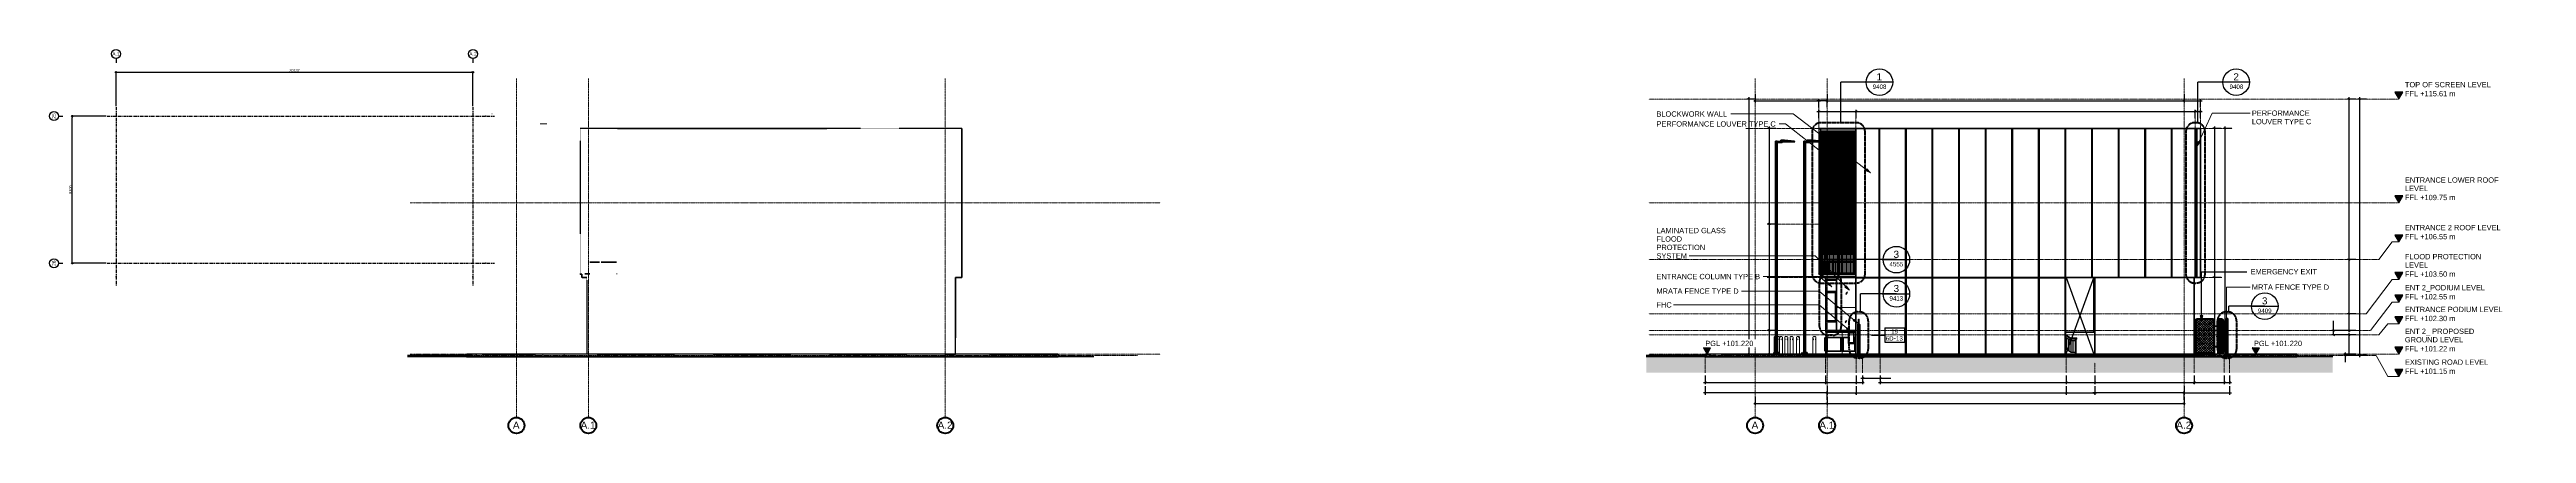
# Model space of a CAD drawing. Header units: millimetres. Extents: x 652554 to 1678317, y -308114 to 170803.
# Drawn here: x 864680 to 1004407, y -49628 to -27983 of the extents above; entities that cross this region are included whole.
import ezdxf
from ezdxf.enums import TextEntityAlignment as Align

# ---------------------------------------------------------------- set-up
doc = ezdxf.new("R2010")
doc.units = ezdxf.units.MM
for name, pattern in [('Centre', [31.75, 6.35, -4.7625, 15.875, -4.7625]), ('DPA_Grid _ Level 100', [10, 5.5, -1.6, 1.3, -1.6]), ('DPA_Hidden 50', [3, 2, -1]), ('DPA_Hidden 500', [1.4, 0.8, -0.6]), ('HIDDEN', [0.375, 0.25, -0.125]), ('TA_GL_000.70000', [1.925, 0.7, -0.175, 0.175, -0.175, 0.7])]:
    doc.linetypes.add(name, pattern=pattern)
for name, color, linetype in [('000 - 0_SYM_DWG_GRID-BUBBLE_MAIN_COLOR_1', 7, 'Continuous'), ('000 - 0_SYM_DWG_GRID-BUBBLE_SUB_COLOR_1', 7, 'Continuous'), ('000 - 0_SYM_DWG_GRIDLINE_MAIN_COLOR_1', 7, 'Continuous'), ('000 - 0_SYM_DWG_GRIDLINE_MAIN_COLOR_251', 7, 'Continuous'), ('DIM', 7, 'Continuous')]:
    doc.layers.add(name, color=color, linetype=linetype)
for name, color, linetype, lineweight in [('_ _ A-DETL-OPENING', 7, 'Continuous', 25), ('A-ANNO-DIMS', 7, 'Continuous', 9), ('A-ANNO-KEYN', 7, 'Continuous', 25), ('A-ANNO-NOTE', 7, 'Continuous', 35), ('A-COLS-E', 7, 'Continuous', 35), ('A-DETL', 7, 'Continuous', 70), ('A-DETL-GENF', 7, 'Continuous', 35), ('A-DETL-THIN', 7, 'Continuous', 25), ('A-DOOR-E', 7, 'Continuous', 25), ('A-DOOR-FRAM', 7, 'Continuous', 9), ('A-DOOR-IDEN', 7, 'Continuous', 25), ('A-DOOR-OPNG', 7, 'Continuous', 9), ('A-FLOR-E', 7, 'Continuous', 35), ('A-FLOR-FNSH', 7, 'Continuous', 70), ('A-FLOR-HRAL', 7, 'Continuous', 25), ('A-FLOR-LEVL', 7, 'Continuous', 9), ('A-FLOR-PATT', 7, 'Continuous', 70), ('A-GENM', 7, 'Continuous', 9), ('A-GENM-HDLN', 7, 'DPA_Hidden 500', 9), ('A-GLAZ-CURT', 7, 'Continuous', 9), ('A-GLAZ-CWMG', 7, 'Continuous', 35), ('E-LITE-EQPM', 7, 'Continuous', 35), ('G-ANNO-SPOR', 7, 'Continuous', 9), ('G-ANNO-TEXT', 7, 'Continuous', 9), ('I-WALL-E', 7, 'Continuous', 35), ('L-SITE', 7, 'Continuous', 35), ('P-SANR-FIXT', 7, 'Continuous', 35), ('Q-SPCQ', 7, 'Continuous', 35), ('S-GRID', 7, 'Continuous', 9), ('S-GRID-IDEN', 7, 'Continuous', 50), ('S-STRS-E', 7, 'Continuous', 25), ('WALL-E', 7, 'Continuous', 35)]:
    doc.layers.add(name, color=color, linetype=linetype, lineweight=lineweight)
doc.styles.add('Arial', font='arial.ttf')
doc.styles.add('Arial_1', font='arial.ttf', dxfattribs={"height": 125})
doc.styles.add('Arial_2', font='arial.ttf', dxfattribs={"height": 3})
doc.styles.add('FAMELINE_FOR_CKST', font='arial.ttf')
doc.styles.add('TA', font='', dxfattribs={"height": 4.5})
doc.styles.get('TA').set_extended_font_data('Cordia New')
doc.dimstyles.new('DPA-DIM-3_0_C-C', dxfattribs={"dimscale": 304.8, "dimtxt": 153.03891, "dimasz": 0.246063, "dimexe": 0.328084, "dimexo": 0.0625, "dimgap": 0.082021, "dimtad": 1, "dimdec": 0, "dimzin": 0, "dimdsep": 46, "dimtxsty": 'Arial_2', "dimblk1": 'DOTBLANK', "dimblk2": 'DOTBLANK', "dimsah": 1, "dimcen": 0.09, "dimdle": 0.328084, "dimclrd": 7, "dimclre": 7, "dimclrt": 7, "dimadec": 8, "dimazin": 0, "dimtfac": 1, "dimtdec": 4, "dimtix": 1, "dimtmove": 0, "dimatfit": 3, "dimfxl": 0.656168, "dimfxlon": 1, "dimtvp": 1, "dimtolj": 1, "dimtzin": 0, "dimarcsym": 2})
doc.dimstyles.new('DPA-DIM-3_0_C-T', dxfattribs={"dimscale": 304.8, "dimtxt": 153.03891, "dimasz": 0.246063, "dimexe": 0.328084, "dimexo": 0.0625, "dimgap": 0.082021, "dimtad": 0, "dimjust": 2, "dimdec": 0, "dimzin": 0, "dimdsep": 46, "dimtxsty": 'Arial_2', "dimblk1": 'DOTBLANK', "dimblk2": 'OBLIQUE', "dimsah": 1, "dimcen": 0.09, "dimdle": 0.328084, "dimclrd": 7, "dimclre": 7, "dimclrt": 7, "dimadec": 8, "dimazin": 0, "dimtfac": 1, "dimtdec": 4, "dimtix": 1, "dimtmove": 2, "dimatfit": 3, "dimfxl": 0.656168, "dimfxlon": 1, "dimtvp": 1, "dimtolj": 1, "dimtzin": 0, "dimarcsym": 2})
doc.dimstyles.new('DPA-DIM-3_0_T-T', dxfattribs={"dimscale": 304.8, "dimtxt": 153.03891, "dimasz": 0.328084, "dimexe": 0.328084, "dimexo": 0.0625, "dimgap": 0.082021, "dimtad": 1, "dimdec": 0, "dimzin": 0, "dimdsep": 46, "dimtxsty": 'Arial_2', "dimblk1": 'OBLIQUE', "dimblk2": 'OBLIQUE', "dimsah": 1, "dimcen": 0.09, "dimdle": 0.328084, "dimclrd": 7, "dimclre": 7, "dimclrt": 7, "dimadec": 8, "dimazin": 0, "dimtfac": 1, "dimtdec": 4, "dimtix": 1, "dimtmove": 0, "dimatfit": 3, "dimfxl": 0.656168, "dimfxlon": 1, "dimtvp": 1, "dimtolj": 1, "dimtzin": 0, "dimarcsym": 2})
doc.dimstyles.new('DPA-DIM-3_0_T-T_1', dxfattribs={"dimscale": 304.8, "dimtxt": 153.03891, "dimasz": 0.328084, "dimexe": 0.328084, "dimexo": 0.0625, "dimgap": 0.082021, "dimtad": 1, "dimdec": 0, "dimzin": 0, "dimdsep": 46, "dimtxsty": 'Arial_2', "dimblk1": 'OBLIQUE', "dimblk2": 'OBLIQUE', "dimsah": 1, "dimcen": 0.09, "dimdle": 0.328084, "dimclrd": 7, "dimclre": 7, "dimclrt": 7, "dimadec": 8, "dimazin": 0, "dimtfac": 1, "dimtdec": 4, "dimtix": 1, "dimtmove": 1, "dimatfit": 3, "dimfxl": 0.656168, "dimfxlon": 1, "dimtvp": 1, "dimtolj": 1, "dimtzin": 0, "dimarcsym": 2})
doc.dimstyles.new('FAMELINE-CKST_C-C', dxfattribs={"dimtxt": 0.3, "dimasz": 0.15, "dimexe": 0.1, "dimexo": 0.1, "dimgap": 0.05, "dimtad": 1, "dimzin": 0, "dimdsep": 46, "dimtxsty": 'FAMELINE_FOR_CKST', "dimblk": 'ORIGIN', "dimblk1": 'ORIGIN', "dimblk2": 'ORIGIN', "dimsah": 1, "dimcen": 0.1, "dimdle": 0.1, "dimclrd": 7, "dimclre": 7, "dimclrt": 7, "dimadec": 0, "dimazin": 0, "dimtfac": 1, "dimtix": 1, "dimtmove": 2, "dimatfit": 3, "dimfxl": 1, "dimtolj": 1, "dimtzin": 0, "dimlwd": -1, "dimlwe": -1, "dimarcsym": 0})
pattern_1 = [(50, (917063, -146376.65), (728.7365, -63.7558), [76.2, -838.2]), (355, (917063, -146376.65), (-140.9716, 764.2276), [60.96, -670.56]), (100.451, (917123.7, -146381.96), (587.77, 700.4668), [64.76, -712.36]), (46.184, (917063, -146173.45), (1084.316, -168.171), [114.3, -1257.3]), (96.636, (917153.3, -146187.5), (949.61, 989.71), [97.14, -1068.54]), (351.184, (917063, -146173.5), (949.62, 989.701), [91.44, -1005.84]), (21, (917164.6, -146224.25), (606.458, -409.0606), [76.2, -838.2]), (326, (917164.6, -146224.25), (247.2083, 736.753), [60.96, -670.56]), (71.451, (917215.1, -146258.34), (853.6683, 327.6855), [64.76, -712.36]), (37.5, (917062.98, -146376.65), (12.3547, 338.2201), [33.528, -628.904, 33.528, -647.192, -673.1]), (37.5, (917062.98, -146376.65), (12.3547, 338.2201), [-1343.152, 33.528, -639.572]), (7.5, (917062.98, -146376.65), (267.2789, 400.7221), [33.528, -354.584, 33.528, -613.664, -256.54]), (7.5, (917062.98, -146376.65), (267.2789, 400.7221), [-1035.304, 33.528, -223.012]), (327.5, (916836.4, -146376.65), (542.3633, -22.91534), [33.528, -220.472, 33.528, -758.952, -1051.56]), (327.5, (916836.4, -146376.65), (542.3633, -22.91534), [-1046.48, 33.528, -1018.032]), (317.5, (916734.8, -146376.65), (592.517, 101.7071), [33.528, -296.672, 33.528, -492.76, -746.76]), (317.5, (916734.8, -146376.65), (592.517, 101.7071), [-856.488, 33.528, -713.232])]
pattern_2 = [(50, (986941.1, -146376.65), (728.7365, -63.7558), [76.2, -838.2]), (355, (986941.1, -146376.65), (-140.9716, 764.2276), [60.96, -670.56]), (100.451, (987001.84, -146381.96), (587.77, 700.4668), [64.76, -712.36]), (46.184, (986941.1, -146173.45), (1084.316, -168.171), [114.3, -1257.3]), (96.636, (987031.5, -146187.5), (949.61, 989.71), [97.14, -1068.54]), (351.184, (986941.1, -146173.5), (949.62, 989.701), [91.44, -1005.84]), (21, (987042.7, -146224.25), (606.458, -409.0606), [76.2, -838.2]), (326, (987042.7, -146224.25), (247.2083, 736.753), [60.96, -670.56]), (71.451, (987093.25, -146258.34), (853.6683, 327.6855), [64.76, -712.36]), (37.5, (986941.12, -146376.65), (12.3547, 338.2201), [33.528, -628.904, 33.528, -647.192, -673.1]), (37.5, (986941.12, -146376.65), (12.3547, 338.2201), [-1343.152, 33.528, -639.572]), (7.5, (986941.1, -146376.65), (267.2789, 400.7221), [33.528, -354.584, 33.528, -613.664, -256.54]), (7.5, (986941.1, -146376.65), (267.2789, 400.7221), [-1035.304, 33.528, -223.012]), (327.5, (986714.55, -146376.65), (542.3633, -22.91534), [33.528, -220.472, 33.528, -758.952, -1051.56]), (327.5, (986714.55, -146376.65), (542.3633, -22.91534), [-1046.48, 33.528, -1018.032]), (317.5, (986612.95, -146376.65), (592.517, 101.7071), [33.528, -296.672, 33.528, -492.76, -746.76]), (317.5, (986612.95, -146376.65), (592.517, 101.7071), [-856.488, 33.528, -713.232])]

msp = doc.modelspace()

# ---------------------------------------------------------------- texts
at = {"layer": 'A-ANNO-KEYN', "color": 7, "lineweight": 9, "insert": (988845.5489, -40360.7672), "char_height": 300, "width": 4585.6525, "attachment_point": 1, "style": 'Arial_2'}
msp.add_mtext('EMERGENCY EXIT', dxfattribs=at)
at = {"layer": 'A-ANNO-NOTE', "color": 7, "lineweight": 9, "attachment_point": 1}
for s, insert, char_height, width, style in [('1', (967742.9784, -29321.4402), 400, 376.793125, 'Arial'), ('2', (987873.6991, -29321.4402), 400, 376.793125, 'Arial'), ('9408', (967525.9653, -29953.0767), 250, 929.9575, 'Arial_1'), ('9408', (987656.6861, -29953.0767), 250, 929.9575, 'Arial_1'), ('4555', (968473.1085, -39959.1089), 250, 929.9575, 'Arial_1'), ('3', (968705.0954, -39327.4724), 400, 376.793125, 'Arial'), ('9413', (968473.1085, -41886.7113), 250, 929.9575, 'Arial_1'), ('3', (968705.0954, -41255.0748), 400, 376.793125, 'Arial'), ('9409', (989253.1085, -42584.7782), 250, 929.9575, 'Arial_1'), ('3', (989485.0954, -41953.1417), 400, 376.793125, 'Arial')]:
    msp.add_mtext(s, dxfattribs=dict(at, insert=insert, char_height=char_height, width=width, style=style))
at = {"layer": 'A-DOOR-IDEN', "color": 7, "lineweight": 9, "char_height": 250, "attachment_point": 1, "style": 'Arial_1'}
for s, insert, width in [('6', (968262.7017, -44147.2733), 232.489375), ('D', (968453.1707, -44147.2733), 304.64125), ('19', (968572.9391, -43755.1276), 464.97875), ('13', (968842.9742, -44147.2733), 464.97875)]:
    msp.add_mtext(s, dxfattribs=dict(at, insert=insert, width=width))
at = {"layer": 'G-ANNO-TEXT', "color": 7, "char_height": 300, "attachment_point": 1, "style": 'Arial_2'}
for s, insert, width in [('BLOCKWORK WALL', (955329.361, -31465.8655), 4954.42875), ('PERFORMANCE LOUVER TYPE C', (955329.361, -32027.2914), 8257.38125), ('PERFORMANCE ', (988917.0985, -31419.7225), 4136.7075), ('LOUVER TYPE C', (988917.0985, -31895.9725), 4120.67375), ('LAMINATED GLASS ', (955329.361, -38037.6394), 4962.445625), ('FLOOD ', (955329.361, -38513.8894), 1916.033125), ('PROTECTION ', (955329.361, -38990.1394), 3527.425), ('SYSTEM', (955329.361, -39466.3894), 2116.455), ('ENTRANCE COLUMN TYPE B', (955329.361, -40631.566), 7175.103125), ('MRATA FENCE TYPE D', (955329.361, -41454.1611), 5691.98125), ('MRTA FENCE TYPE D', (988917.0985, -41228.4841), 5347.255625), ('FHC', (955329.361, -42230.2078), 1050.210625)]:
    msp.add_mtext(s, dxfattribs=dict(at, insert=insert, width=width))
at = {"layer": 'S-GRID-IDEN', "color": 7, "lineweight": 9, "char_height": 400, "attachment_point": 1, "style": 'Arial'}
for s, insert, width in [('A', (890820.2593, -48962.3629), 456.961875), ('A.1', (894643.7565, -48962.3629), 1026.16), ('A.2', (914780.7566, -48962.3629), 1026.16), ('A', (960698.3995, -48962.3629), 456.961875), ('A.1', (964521.8967, -48962.3629), 1026.16), ('A.2', (984658.8968, -48962.3629), 1026.16)]:
    msp.add_mtext(s, dxfattribs=dict(at, insert=insert, width=width))

# ---------------------------------------------------------------- blocks, each defined once
blk = doc.blocks.new('DPA_GM-Manhole Cover Type 2 - 900x900-V125-2250-01 ENTRANCE 2 ELEVATION 4')
at = {"layer": 'A-GENM', "color": 7}
for p, q in [((13834, 101220), (14744, 101220)), ((14739, 101220), (13839, 101220)), ((13849, 101222), (13929, 101222)), ((13849, 101220), (13849, 101222)), ((13849, 101222), (13929, 101222)), ((13849, 101220), (13849, 101222)), ((13849, 101220), (14729, 101220)), ((13929, 101220), (13849, 101220)), ((13929, 101220), (13849, 101220)), ((13929, 101222), (14649, 101222)), ((13929, 101220), (13929, 101222)), ((13929, 101222), (13929, 101220)), ((13929, 101222), (14649, 101222)), ((13929, 101222), (13929, 101220)), ((13929, 101220), (13929, 101222)), ((14649, 101220), (13929, 101220)), ((14649, 101220), (13929, 101220)), ((14649, 101222), (14734, 101222)), ((14649, 101222), (14649, 101220)), ((14649, 101222), (14649, 101220)), ((14649, 101222), (14729, 101222)), ((14649, 101220), (14649, 101222)), ((14649, 101220), (14649, 101222)), ((14734, 101220), (14649, 101220)), ((14729, 101220), (14649, 101220)), ((14729, 101220), (14729, 101222)), ((14734, 101222), (14734, 101220))]:
    blk.add_line(p, q, dxfattribs=at)
at = {"layer": 'A-GENM-HDLN', "color": 7}
for p, q in [((14889, 101220), (13689, 101220)), ((13689, 101220), (13689, 101070)), ((14744, 101220), (13834, 101220)), ((14889, 101070), (14889, 101220))]:
    blk.add_line(p, q, dxfattribs=at)
blk = doc.blocks.new('SI-PARK-PEDESTRIAN CROSSING-300 - PEDESTRIAN CROSSING - 800_W_-17232964-2250-01 ENTRANCE 2 ELEVATION 4')
at = {"layer": 'L-SITE', "color": 7, "lineweight": 9}
for p, q in [((6417, 101152), (6267, 101152)), ((6267, 101152), (6417, 101152)), ((6267, 101150), (6267, 101152)), ((6267, 101150), (6267, 101152)), ((6417, 101150), (6267, 101150)), ((6267, 101150), (6417, 101150)), ((6417, 101152), (6417, 101150)), ((6417, 101150), (6417, 101152)), ((6867, 101152), (6717, 101152)), ((6717, 101152), (6867, 101152)), ((6717, 101150), (6717, 101152)), ((6717, 101150), (6717, 101152)), ((6867, 101150), (6717, 101150)), ((6717, 101150), (6867, 101150)), ((6867, 101152), (6867, 101150)), ((6867, 101150), (6867, 101152)), ((7317, 101152), (7167, 101152)), ((7167, 101152), (7317, 101152)), ((7167, 101150), (7167, 101152)), ((7167, 101150), (7167, 101152)), ((7317, 101150), (7167, 101150)), ((7167, 101150), (7317, 101150)), ((7317, 101152), (7317, 101150)), ((7317, 101150), (7317, 101152)), ((7767, 101152), (7617, 101152)), ((7617, 101152), (7767, 101152)), ((7617, 101150), (7617, 101152)), ((7617, 101150), (7617, 101152)), ((7767, 101150), (7617, 101150)), ((7617, 101150), (7767, 101150)), ((7767, 101152), (7767, 101150)), ((7767, 101150), (7767, 101152)), ((8217, 101152), (8067, 101152)), ((8067, 101152), (8217, 101152)), ((8067, 101150), (8067, 101152)), ((8067, 101150), (8067, 101152)), ((8217, 101150), (8067, 101150)), ((8067, 101150), (8217, 101150)), ((8217, 101152), (8217, 101150)), ((8217, 101150), (8217, 101152)), ((8667, 101152), (8517, 101152)), ((8517, 101152), (8667, 101152)), ((8517, 101150), (8517, 101152)), ((8517, 101150), (8517, 101152)), ((8667, 101150), (8517, 101150)), ((8517, 101150), (8667, 101150)), ((8667, 101152), (8667, 101150)), ((8667, 101150), (8667, 101152)), ((9117, 101152), (8967, 101152)), ((8967, 101152), (9117, 101152)), ((8967, 101150), (8967, 101152)), ((8967, 101150), (8967, 101152)), ((9117, 101150), (8967, 101150)), ((8967, 101150), (9117, 101150)), ((9117, 101152), (9117, 101150)), ((9117, 101150), (9117, 101152))]:
    blk.add_line(p, q, dxfattribs=at)
blk = doc.blocks.new('Grid - 100 Scale-2291345-2250-01 ENTRANCE 2 ELEVATION 4')
at = {"layer": 'S-GRID-IDEN', "color": 7}
blk.add_circle((12194, 97198), 450, dxfattribs=at)
blk = doc.blocks.new('*D4056')
at = {"layer": 'Defpoints', "color": 7, "transparency": 16777216}
for p in [(915212, -47348), (915212, -47490), (915212, -47490)]:
    blk.add_point(p, dxfattribs=at)
blk = doc.blocks.new('_DotBlank')
at = {"color": 7, "linetype": 'ByBlock', "lineweight": -2}
blk.add_line((-0.5, 0), (-1, 0), dxfattribs=at)
blk.add_circle((0, 0), 0.5, dxfattribs=at)
blk = doc.blocks.new('_None')
blk = doc.blocks.new('_Oblique')
at = {"color": 7, "linetype": 'ByBlock', "lineweight": -2}
blk.add_line((-0.5, -0.5), (0.5, 0.5), dxfattribs=at)
blk = doc.blocks.new('*D4057')
at = {"layer": 'Defpoints', "color": 7, "transparency": 16777216}
for p in [(895075, -47207), (895075, -47207), (895075, -47348)]:
    blk.add_point(p, dxfattribs=at)
blk = doc.blocks.new('*D4053')
at = {"layer": 'Defpoints', "color": 7, "transparency": 16777216}
for p in [(891017, -30877), (891017, -35671), (891017, -35671)]:
    blk.add_point(p, dxfattribs=at)
blk = doc.blocks.new('*D4054')
at = {"layer": 'Defpoints', "color": 7, "transparency": 16777216}
for p in [(895075, -47348), (895075, -47490), (895075, -47490)]:
    blk.add_point(p, dxfattribs=at)
blk = doc.blocks.new('*D4055')
at = {"layer": 'Defpoints', "color": 7, "transparency": 16777216}
for p in [(915212, -47207), (915212, -47207), (915212, -47348)]:
    blk.add_point(p, dxfattribs=at)
blk = doc.blocks.new('EL-4')
at = {"layer": 'A-COLS-E', "color": 7}
for p, q in [((1587, 5059), (1187, 5059)), ((1187, 5059), (1587, 5059)), ((1587, 5059), (1187, 5059)), ((1187, 5059), (1587, 5059)), ((21817, 4204), (21817, 1109)), ((21817, 1109), (21817, 4204)), ((21817, 4204), (21817, 1109)), ((21817, 1109), (21817, 4204))]:
    blk.add_line(p, q, dxfattribs=at)
at = {"layer": 'A-GENM', "color": 7}
for p, q in [((22172, 7234), (22172, 12409)), ((22172, 7234), (22172, 12409)), ((22172, 7234), (22172, 12409)), ((22172, 7234), (22172, 12409)), ((22172, 7234), (22172, 12409)), ((22172, 7234), (22172, 12409)), ((22172, 7234), (22172, 12409)), ((22172, 7234), (22172, 12409)), ((22172, 7234), (22172, 12409)), ((22172, 7234), (22172, 12409)), ((22172, 7234), (22172, 12409)), ((22172, 7234), (22172, 12409)), ((22172, 7234), (22172, 12409)), ((22172, 7234), (22172, 12409)), ((22172, 7234), (22172, 12409)), ((22172, 7234), (22172, 12409)), ((22172, 7234), (22172, 12409)), ((22172, 7234), (22172, 12409)), ((22172, 7234), (22172, 12409)), ((22172, 7234), (22172, 12409)), ((22172, 7234), (22172, 12409)), ((22172, 7234), (22172, 12409)), ((22172, 7234), (22172, 12409)), ((22172, 7234), (22172, 12409)), ((22172, 7234), (22172, 12409)), ((22172, 7234), (22172, 12409)), ((22172, 7234), (22172, 12409)), ((22172, 7234), (22172, 12409)), ((22172, 7234), (22172, 12409)), ((22172, 7234), (22172, 12409)), ((22172, 7234), (22172, 12409)), ((22172, 7234), (22172, 12409)), ((22172, 7234), (22172, 12409)), ((22172, 7234), (22172, 12409)), ((22172, 7234), (22172, 12409)), ((22172, 7234), (22172, 12409)), ((22172, 7234), (22172, 12409)), ((22172, 7234), (22172, 12409)), ((22172, 7234), (22172, 12409)), ((22172, 7234), (22172, 12409)), ((22172, 7234), (22172, 12409)), ((22172, 7234), (22172, 12409)), ((22172, 7234), (22172, 12409)), ((22172, 7234), (22172, 12409)), ((22172, 7234), (22172, 12409)), ((22172, 7234), (22172, 12409)), ((22172, 7234), (22172, 12409)), ((22172, 7234), (22172, 12409)), ((22172, 7234), (22172, 12409)), ((22172, 7234), (22172, 12409)), ((22172, 7234), (22172, 12409)), ((22172, 7234), (22172, 12409)), ((22172, 7234), (22172, 12409)), ((22172, 7234), (22172, 12409)), ((22172, 7234), (22172, 12409)), ((22172, 7234), (22172, 12409)), ((22172, 7234), (22172, 12409)), ((22172, 7234), (22172, 12409)), ((22172, 7234), (22172, 12409)), ((22172, 7234), (22172, 12409)), ((22172, 7234), (22172, 12409)), ((22172, 7234), (22172, 12409)), ((22172, 7234), (22172, 12409)), ((22172, 7234), (22172, 12409)), ((22172, 7234), (22172, 12409)), ((22172, 7234), (22172, 12409)), ((22172, 7234), (22172, 12409)), ((22172, 7234), (22172, 12409)), ((22172, 7234), (22172, 12409)), ((22172, 7234), (22172, 12409)), ((22172, 7234), (22172, 12409)), ((22172, 7234), (22172, 12409)), ((22172, 7234), (22172, 12409)), ((22172, 7234), (22172, 12409)), ((22172, 7234), (22172, 12409)), ((22172, 7234), (22172, 12409)), ((22172, 7234), (22172, 12409)), ((22172, 7234), (22172, 12409)), ((22172, 7234), (22172, 12409)), ((22172, 7234), (22172, 12409)), ((22172, 7234), (22172, 12409)), ((22172, 7234), (22172, 12409)), ((22172, 7234), (22172, 12409)), ((22172, 7234), (22172, 12409)), ((22172, 7234), (22172, 12409)), ((22172, 7234), (22172, 12409)), ((22172, 7234), (22172, 12409)), ((22172, 7234), (22172, 12409)), ((22172, 7234), (22172, 12409)), ((22172, 7234), (22172, 12409)), ((22172, 7234), (22172, 12409)), ((22172, 7234), (22172, 12409)), ((22172, 7234), (22172, 12409)), ((22172, 7234), (22172, 12409)), ((22172, 7234), (22172, 12409)), ((22172, 7234), (22172, 12409)), ((22172, 7234), (22172, 12409)), ((22172, 7234), (22172, 12409)), ((22172, 7234), (22172, 12409)), ((22172, 7234), (22172, 12409)), ((22172, 7234), (22172, 12409)), ((22172, 7234), (22172, 12409)), ((22172, 7234), (22172, 12409)), ((22172, 7234), (22172, 12409)), ((22172, 7234), (22172, 12409)), ((22172, 7234), (22172, 12409)), ((22172, 7234), (22172, 12409)), ((22172, 7234), (22172, 12409)), ((22172, 7234), (22172, 12409)), ((22172, 7234), (22172, 12409)), ((22172, 7234), (22172, 12409)), ((22172, 7234), (22172, 12409)), ((22172, 7234), (22172, 12409)), ((22172, 7234), (22172, 12409)), ((22172, 7234), (22172, 12409)), ((22172, 7234), (22172, 12409)), ((22172, 7234), (22172, 12409)), ((22172, 7234), (22172, 12409)), ((22172, 7234), (22172, 12409)), ((22172, 7234), (22172, 12409)), ((22172, 7234), (22172, 12409)), ((22172, 7234), (22172, 12409)), ((22172, 7234), (22172, 12409)), ((22172, 7234), (22172, 12409)), ((22172, 7234), (22172, 12409)), ((22172, 7234), (22172, 12409)), ((22172, 7234), (22172, 12409)), ((22172, 7234), (22172, 12409)), ((22172, 7234), (22172, 12409)), ((22172, 7234), (22172, 12409)), ((22172, 7234), (22172, 12409)), ((22172, 7234), (22172, 12409)), ((22172, 7234), (22172, 12409)), ((22172, 7234), (22172, 12409)), ((22172, 7234), (22172, 12409)), ((22172, 7234), (22172, 12409)), ((22172, 7234), (22172, 12409)), ((22172, 7234), (22172, 12409)), ((22172, 7234), (22172, 12409)), ((22172, 7234), (22172, 12409)), ((22172, 7234), (22172, 12409)), ((22172, 7234), (22172, 12409)), ((22172, 7234), (22172, 12409)), ((22172, 7234), (22172, 12409)), ((22172, 7234), (22172, 12409)), ((22172, 7234), (22172, 12409)), ((22172, 7234), (22172, 12409)), ((22172, 7234), (22172, 12409)), ((22172, 7234), (22172, 12409)), ((22172, 7234), (22172, 12409)), ((22172, 7234), (22172, 12409)), ((22172, 7234), (22172, 12409)), ((22172, 7234), (22172, 12409)), ((22172, 7234), (22172, 12409)), ((22172, 7234), (22172, 12409)), ((22172, 7234), (22172, 12409)), ((22172, 7234), (22172, 12409)), ((22172, 7234), (22172, 12409)), ((22172, 7234), (22172, 12409)), ((22172, 7234), (22172, 12409)), ((22172, 7234), (22172, 12409)), ((22172, 7234), (22172, 12409)), ((22172, 7234), (22172, 12409)), ((22172, 7234), (22172, 12409)), ((22172, 7234), (22172, 12409)), ((22172, 7234), (22172, 12409)), ((22172, 7234), (22172, 12409)), ((22172, 7234), (22172, 12409)), ((22172, 7234), (22172, 12409)), ((22172, 7234), (22172, 12409)), ((22172, 7234), (22172, 12409)), ((22172, 7234), (22172, 12409)), ((22172, 7234), (22172, 12409)), ((22172, 7234), (22172, 12409)), ((22172, 7234), (22172, 12409)), ((22172, 7234), (22172, 12409)), ((22172, 7234), (22172, 12409)), ((22172, 7234), (22172, 12409)), ((22172, 7234), (22172, 12409)), ((22172, 7234), (22172, 12409)), ((22172, 7234), (22172, 12409)), ((22172, 7234), (22172, 12409)), ((22172, 7234), (22172, 12409)), ((22172, 7234), (22172, 12409)), ((22172, 7234), (22172, 12409)), ((22172, 7234), (22172, 12409)), ((22172, 7234), (22172, 12409)), ((22172, 7234), (22172, 12409)), ((22172, 7234), (22172, 12409)), ((22172, 7234), (22172, 12409)), ((22172, 7234), (22172, 12409)), ((22172, 7234), (22172, 12409)), ((22172, 7234), (22172, 12409)), ((22172, 7234), (22172, 12409)), ((22172, 7234), (22172, 12409)), ((22172, 7234), (22172, 12409)), ((22172, 7234), (22172, 12409)), ((22172, 7234), (22172, 12409)), ((22172, 7234), (22172, 12409)), ((22172, 7234), (22172, 12409)), ((22172, 7234), (22172, 12409)), ((22172, 7234), (22172, 12409)), ((22172, 7234), (22172, 12409)), ((22172, 7234), (22172, 12409)), ((22172, 7234), (22172, 12409)), ((22172, 7234), (22172, 12409)), ((22172, 7234), (22172, 12409)), ((22172, 7234), (22172, 12409)), ((22172, 7234), (22172, 12409)), ((22172, 7234), (22172, 12409)), ((22172, 7234), (22172, 12409)), ((22172, 7234), (22172, 12409)), ((22172, 7234), (22172, 12409)), ((22172, 7234), (22172, 12409)), ((22172, 7234), (22172, 12409)), ((22172, 7234), (22172, 12409)), ((22172, 7234), (22172, 12409)), ((22172, 7234), (22172, 12409)), ((22172, 7234), (22172, 12409)), ((22172, 7234), (22172, 12409)), ((22172, 7234), (22172, 12409)), ((22172, 7234), (22172, 12409)), ((22172, 7234), (22172, 12409)), ((22172, 7234), (22172, 12409)), ((22172, 7234), (22172, 12409)), ((22172, 7234), (22172, 12409)), ((22172, 7234), (22172, 12409)), ((22172, 7234), (22172, 12409)), ((22172, 7234), (22172, 12409)), ((22172, 7234), (22172, 12409)), ((22172, 7234), (22172, 12409)), ((22172, 7234), (22172, 12409)), ((22172, 7234), (22172, 12409)), ((22172, 7234), (22172, 12409)), ((22172, 7234), (22172, 12409)), ((22172, 7234), (22172, 12409)), ((22172, 7234), (22172, 12409)), ((22172, 7234), (22172, 12409)), ((22172, 7234), (22172, 12409)), ((22172, 7234), (22172, 12409)), ((22172, 7234), (22172, 12409)), ((22172, 7234), (22172, 12409)), ((22172, 7234), (22172, 12409)), ((22172, 7234), (22172, 12409)), ((22172, 7234), (22172, 12409)), ((22172, 7234), (22172, 12409)), ((22172, 7234), (22172, 12409)), ((22172, 7234), (22172, 12409)), ((22172, 7234), (22172, 12409)), ((22172, 7234), (22172, 12409)), ((22172, 7234), (22172, 12409)), ((22172, 7234), (22172, 12409)), ((22172, 7234), (22172, 12409)), ((22172, 7234), (22172, 12409)), ((22172, 7234), (22172, 12409)), ((22172, 7234), (22172, 12409)), ((22172, 7234), (22172, 12409)), ((22172, 7234), (22172, 12409)), ((22172, 7234), (22172, 12409)), ((22172, 7234), (22172, 12409)), ((22172, 7234), (22172, 12409)), ((22172, 7234), (22172, 12409)), ((22172, 7234), (22172, 12409)), ((22172, 7234), (22172, 12409)), ((22172, 7234), (22172, 12409)), ((22172, 7234), (22172, 12409)), ((22172, 7234), (22172, 12409)), ((22172, 7234), (22172, 12409)), ((22172, 7234), (22172, 12409)), ((22172, 7234), (22172, 12409)), ((22172, 7234), (22172, 12409)), ((22172, 7234), (22172, 12409)), ((22172, 7234), (22172, 12409)), ((22172, 7234), (22172, 12409)), ((22172, 7234), (22172, 12409)), ((22172, 7234), (22172, 12409)), ((22172, 7234), (22172, 12409)), ((22172, 7234), (22172, 12409)), ((22172, 7234), (22172, 12409)), ((22172, 7234), (22172, 12409)), ((22172, 7234), (22172, 12409)), ((22172, 7234), (22172, 12409)), ((22172, 7234), (22172, 12409)), ((22172, 7234), (22172, 12409)), ((22172, 7234), (22172, 12409)), ((22172, 7234), (22172, 12409)), ((22172, 7234), (22172, 12409)), ((22172, 7234), (22172, 12409)), ((22172, 7234), (22172, 12409)), ((22172, 7234), (22172, 12409)), ((22172, 7234), (22172, 12409)), ((22172, 7234), (22172, 12409)), ((22172, 7234), (22172, 12409)), ((22172, 7234), (22172, 12409)), ((22172, 7234), (22172, 12409)), ((22172, 7234), (22172, 12409)), ((22172, 7234), (22172, 12409)), ((22172, 7234), (22172, 12409)), ((22172, 7234), (22172, 12409)), ((22172, 7234), (22172, 12409)), ((22172, 7234), (22172, 12409)), ((22172, 7234), (22172, 12409)), ((22172, 7234), (22172, 12409)), ((22172, 7234), (22172, 12409)), ((22172, 7234), (22172, 12409)), ((22172, 7234), (22172, 12409)), ((22172, 7234), (22172, 12409)), ((22172, 7234), (22172, 12409)), ((22172, 7234), (22172, 12409)), ((22172, 7234), (22172, 12409)), ((22172, 7234), (22172, 12409)), ((22172, 7234), (22172, 12409)), ((22172, 7234), (22172, 12409)), ((22172, 7234), (22172, 12409)), ((22172, 7234), (22172, 12409)), ((22172, 7234), (22172, 12409)), ((22172, 7234), (22172, 12409)), ((22172, 7234), (22172, 12409)), ((22172, 7234), (22172, 12409)), ((22172, 7234), (22172, 12409)), ((22172, 7234), (22172, 12409)), ((22172, 4409), (22172, 7184)), ((22172, 4409), (22172, 7184)), ((22172, 4409), (22172, 7184)), ((22172, 4409), (22172, 7184)), ((22172, 4409), (22172, 7184)), ((22172, 4409), (22172, 7184)), ((22172, 4409), (22172, 7184)), ((22172, 4409), (22172, 7184)), ((22172, 4409), (22172, 7184)), ((22172, 4409), (22172, 7184)), ((22172, 4409), (22172, 7184)), ((22172, 4409), (22172, 7184)), ((22172, 4409), (22172, 7184)), ((22172, 4409), (22172, 7184)), ((22172, 4409), (22172, 7184)), ((22172, 4409), (22172, 7184)), ((22172, 4409), (22172, 7184)), ((22172, 4409), (22172, 7184)), ((22172, 4409), (22172, 7184)), ((22172, 4409), (22172, 7184)), ((22172, 4409), (22172, 7184)), ((22172, 4409), (22172, 7184)), ((22172, 4409), (22172, 7184)), ((22172, 4409), (22172, 7184)), ((22172, 4409), (22172, 7184)), ((22172, 4409), (22172, 7184)), ((22172, 4409), (22172, 7184)), ((22172, 4409), (22172, 7184)), ((22172, 4409), (22172, 7184)), ((22172, 4409), (22172, 7184)), ((22172, 4409), (22172, 7184)), ((22172, 4409), (22172, 7184)), ((22172, 4409), (22172, 7184)), ((22172, 4409), (22172, 7184)), ((22172, 4409), (22172, 7184)), ((22172, 4409), (22172, 7184)), ((22172, 4409), (22172, 7184)), ((22172, 4409), (22172, 7184)), ((22172, 4409), (22172, 7184)), ((22172, 4409), (22172, 7184)), ((22172, 4409), (22172, 7184)), ((22172, 4409), (22172, 7184)), ((22172, 4409), (22172, 7184)), ((22172, 4409), (22172, 7184)), ((22172, 4409), (22172, 7184)), ((22172, 4409), (22172, 7184)), ((22172, 4409), (22172, 7184)), ((22172, 4409), (22172, 7184)), ((22172, 4409), (22172, 7184)), ((22172, 4409), (22172, 7184)), ((22172, 4409), (22172, 7184)), ((22172, 4409), (22172, 7184)), ((22172, 4409), (22172, 7184)), ((22172, 4409), (22172, 7184)), ((22172, 4409), (22172, 7184)), ((22172, 4409), (22172, 7184)), ((22172, 4409), (22172, 7184)), ((22172, 4409), (22172, 7184)), ((22172, 4409), (22172, 7184)), ((22172, 4409), (22172, 7184)), ((22172, 4409), (22172, 7184)), ((22172, 4409), (22172, 7184)), ((22172, 4409), (22172, 7184)), ((22172, 4409), (22172, 7184)), ((22172, 4409), (22172, 7184)), ((22172, 4409), (22172, 7184)), ((22172, 4409), (22172, 7184)), ((22172, 4409), (22172, 7184)), ((22172, 4409), (22172, 7184)), ((22172, 4409), (22172, 7184)), ((22172, 4409), (22172, 7184)), ((22172, 4409), (22172, 7184)), ((22172, 4409), (22172, 7184)), ((22172, 4409), (22172, 7184)), ((22172, 4409), (22172, 7184)), ((22172, 4409), (22172, 7184)), ((22172, 4409), (22172, 7184)), ((22172, 4409), (22172, 7184)), ((22172, 4409), (22172, 7184)), ((22172, 4409), (22172, 7184)), ((22172, 4409), (22172, 7184)), ((22172, 4409), (22172, 7184)), ((22172, 4409), (22172, 7184)), ((22172, 4409), (22172, 7184)), ((22172, 4409), (22172, 7184)), ((22172, 4409), (22172, 7184)), ((22172, 4409), (22172, 7184)), ((22172, 4409), (22172, 7184)), ((22172, 4409), (22172, 7184)), ((22172, 4409), (22172, 7184)), ((22172, 4409), (22172, 7184)), ((22172, 4409), (22172, 7184)), ((22172, 4409), (22172, 7184)), ((22172, 4409), (22172, 7184)), ((22172, 4409), (22172, 7184)), ((22172, 4409), (22172, 7184)), ((22172, 4409), (22172, 7184)), ((22172, 4409), (22172, 7184)), ((22172, 4409), (22172, 7184)), ((22172, 4409), (22172, 7184)), ((22172, 4409), (22172, 7184)), ((22172, 4409), (22172, 7184)), ((22172, 4409), (22172, 7184)), ((22172, 4409), (22172, 7184)), ((22172, 4409), (22172, 7184)), ((22172, 4409), (22172, 7184)), ((22172, 4409), (22172, 7184)), ((22172, 4409), (22172, 7184)), ((22172, 4409), (22172, 7184)), ((22172, 4409), (22172, 7184)), ((22172, 4409), (22172, 7184)), ((22172, 4409), (22172, 7184)), ((22172, 4409), (22172, 7184)), ((22172, 4409), (22172, 7184)), ((22172, 4409), (22172, 7184)), ((22172, 4409), (22172, 7184)), ((22172, 4409), (22172, 7184)), ((22172, 4409), (22172, 7184)), ((22172, 4409), (22172, 7184)), ((22172, 4409), (22172, 7184)), ((22172, 4409), (22172, 7184)), ((22172, 4409), (22172, 7184)), ((22172, 4409), (22172, 7184)), ((22172, 4409), (22172, 7184)), ((22172, 4409), (22172, 7184)), ((22172, 4409), (22172, 7184)), ((22172, 4409), (22172, 7184)), ((22172, 4409), (22172, 7184)), ((22172, 4409), (22172, 7184)), ((22172, 4409), (22172, 7184)), ((22172, 4409), (22172, 7184)), ((22172, 4409), (22172, 7184)), ((22172, 4409), (22172, 7184)), ((22172, 4409), (22172, 7184)), ((22172, 4409), (22172, 7184)), ((22172, 4409), (22172, 7184)), ((22172, 4409), (22172, 7184)), ((22172, 4409), (22172, 7184)), ((22172, 4409), (22172, 7184)), ((22172, 4409), (22172, 7184)), ((22172, 4409), (22172, 7184)), ((22172, 4409), (22172, 7184)), ((22172, 4409), (22172, 7184)), ((22172, 4409), (22172, 7184)), ((22172, 4409), (22172, 7184)), ((22172, 4409), (22172, 7184)), ((22172, 4409), (22172, 7184)), ((22172, 4409), (22172, 7184)), ((22172, 4409), (22172, 7184)), ((22172, 4409), (22172, 7184)), ((22172, 4409), (22172, 7184)), ((22172, 4409), (22172, 7184)), ((22172, 4409), (22172, 7184)), ((22172, 4409), (22172, 7184)), ((22172, 4409), (22172, 7184)), ((22172, 4409), (22172, 7184)), ((22172, 4409), (22172, 7184)), ((22172, 4409), (22172, 7184)), ((22172, 4409), (22172, 7184)), ((22172, 4409), (22172, 7184)), ((22172, 4409), (22172, 7184)), ((22172, 4409), (22172, 7184)), ((22172, 4409), (22172, 7184)), ((22172, 4409), (22172, 7184)), ((22172, 4409), (22172, 7184)), ((22172, 4409), (22172, 7184)), ((22172, 4409), (22172, 7184)), ((22172, 4409), (22172, 7184)), ((22172, 4409), (22172, 7184)), ((22172, 4409), (22172, 7184)), ((22172, 4409), (22172, 7184)), ((22172, 4409), (22172, 7184)), ((22172, 4409), (22172, 7184)), ((22172, 4409), (22172, 7184)), ((22172, 4409), (22172, 7184)), ((22172, 4409), (22172, 7184)), ((22172, 4409), (22172, 7184)), ((22172, 4409), (22172, 7184)), ((22172, 4409), (22172, 7184)), ((22172, 4409), (22172, 7184)), ((22172, 4409), (22172, 7184)), ((22172, 4409), (22172, 7184)), ((22172, 4409), (22172, 7184)), ((22172, 4409), (22172, 7184)), ((22172, 4409), (22172, 7184)), ((22172, 4409), (22172, 7184)), ((22172, 4409), (22172, 7184)), ((22172, 4409), (22172, 7184)), ((22172, 4409), (22172, 7184)), ((22172, 4409), (22172, 7184)), ((22172, 4409), (22172, 7184)), ((22172, 4409), (22172, 7184)), ((22172, 4409), (22172, 7184)), ((22172, 4409), (22172, 7184)), ((22172, 4409), (22172, 7184)), ((22172, 4409), (22172, 7184)), ((22172, 4409), (22172, 7184)), ((22172, 4409), (22172, 7184)), ((22172, 4409), (22172, 7184)), ((22172, 4409), (22172, 7184)), ((22172, 4409), (22172, 7184)), ((22172, 4409), (22172, 7184)), ((22172, 4409), (22172, 7184)), ((22172, 4409), (22172, 7184)), ((22172, 4409), (22172, 7184)), ((22172, 4409), (22172, 7184)), ((22172, 4409), (22172, 7184)), ((22172, 4409), (22172, 7184)), ((22172, 4409), (22172, 7184)), ((22172, 4409), (22172, 7184)), ((22172, 4409), (22172, 7184)), ((22172, 4409), (22172, 7184)), ((22172, 4409), (22172, 7184)), ((22172, 4409), (22172, 7184)), ((22172, 4409), (22172, 7184)), ((22172, 4409), (22172, 7184)), ((22172, 4409), (22172, 7184)), ((22172, 4409), (22172, 7184)), ((22172, 4409), (22172, 7184)), ((22172, 4409), (22172, 7184)), ((22172, 4409), (22172, 7184)), ((22172, 4409), (22172, 7184)), ((22172, 4409), (22172, 7184)), ((22172, 4409), (22172, 7184)), ((22172, 4409), (22172, 7184)), ((22172, 4409), (22172, 7184)), ((22172, 4409), (22172, 7184)), ((22172, 4409), (22172, 7184)), ((22172, 4409), (22172, 7184)), ((22172, 4409), (22172, 7184)), ((22172, 4409), (22172, 7184)), ((22172, 4409), (22172, 7184)), ((22172, 4409), (22172, 7184)), ((22172, 4409), (22172, 7184)), ((22172, 4409), (22172, 7184)), ((22172, 4409), (22172, 7184)), ((22172, 4409), (22172, 7184)), ((22172, 4409), (22172, 7184)), ((22172, 4409), (22172, 7184)), ((22172, 4409), (22172, 7184)), ((22172, 4409), (22172, 7184)), ((22172, 4409), (22172, 7184)), ((22172, 4409), (22172, 7184)), ((22172, 4409), (22172, 7184)), ((22172, 4409), (22172, 7184)), ((22172, 4409), (22172, 7184)), ((22172, 4409), (22172, 7184)), ((22172, 4409), (22172, 7184)), ((22172, 4409), (22172, 7184)), ((22172, 4409), (22172, 7184)), ((22172, 4409), (22172, 7184)), ((22172, 4409), (22172, 7184)), ((22172, 4409), (22172, 7184)), ((22172, 4409), (22172, 7184)), ((22172, 4409), (22172, 7184)), ((22172, 4409), (22172, 7184)), ((22172, 4409), (22172, 7184)), ((22172, 4409), (22172, 7184)), ((22172, 4409), (22172, 7184)), ((22172, 4409), (22172, 7184)), ((22172, 4409), (22172, 7184)), ((22172, 4409), (22172, 7184)), ((22172, 4409), (22172, 7184)), ((22172, 4409), (22172, 7184)), ((22172, 4409), (22172, 7184)), ((22172, 4409), (22172, 7184)), ((22172, 4409), (22172, 7184)), ((22172, 4409), (22172, 7184)), ((22172, 4409), (22172, 7184)), ((22172, 4409), (22172, 7184)), ((22172, 4409), (22172, 7184)), ((22172, 4409), (22172, 7184)), ((22172, 4409), (22172, 7184)), ((22172, 4409), (22172, 7184)), ((22172, 4409), (22172, 7184)), ((22172, 4409), (22172, 7184)), ((22172, 4409), (22172, 7184)), ((22172, 4409), (22172, 7184)), ((22172, 4409), (22172, 7184)), ((22172, 4409), (22172, 7184)), ((22172, 4409), (22172, 7184)), ((22172, 4409), (22172, 7184)), ((22172, 4409), (22172, 7184)), ((22172, 4409), (22172, 7184)), ((22172, 4409), (22172, 7184)), ((22172, 4409), (22172, 7184)), ((22172, 4409), (22172, 7184)), ((22172, 4409), (22172, 7184)), ((22172, 4409), (22172, 7184)), ((22172, 4409), (22172, 7184)), ((22172, 4409), (22172, 7184)), ((22172, 4409), (22172, 7184)), ((22172, 4409), (22172, 7184)), ((22172, 4409), (22172, 7184)), ((22172, 4409), (22172, 7184)), ((22172, 4409), (22172, 7184)), ((22172, 4409), (22172, 7184)), ((22172, 4409), (22172, 7184)), ((22172, 4409), (22172, 7184)), ((22172, 4409), (22172, 7184)), ((22172, 4409), (22172, 7184)), ((22172, 4409), (22172, 7184)), ((22172, 4409), (22172, 7184)), ((22172, 4409), (22172, 7184)), ((22172, 4409), (22172, 7184)), ((22172, 4409), (22172, 7184)), ((22172, 4409), (22172, 7184)), ((22172, 4409), (22172, 7184)), ((22172, 4409), (22172, 7184)), ((22172, 4409), (22172, 7184)), ((22172, 4409), (22172, 7184)), ((22172, 4409), (22172, 7184)), ((22172, 4409), (22172, 7184)), ((22172, 4409), (22172, 7184)), ((22172, 4409), (22172, 7184)), ((22172, 4409), (22172, 7184)), ((22172, 4409), (22172, 7184)), ((22172, 4409), (22172, 7184)), ((22172, 4409), (22172, 7184)), ((22172, 4409), (22172, 7184)), ((22172, 4409), (22172, 7184))]:
    blk.add_line(p, q, dxfattribs=at)
at = {"layer": 'A-GLAZ-CURT', "color": 7}
for p, q in [((22172, 12409), (22172, 7234)), ((22172, 7234), (22172, 12409)), ((22172, 7234), (22172, 12409)), ((22172, 7234), (22172, 12409)), ((22172, 12409), (22172, 7234)), ((22172, 12409), (22172, 7234)), ((22172, 7234), (22172, 12409)), ((22172, 7234), (22172, 12409)), ((22172, 12409), (22172, 7234)), ((22172, 12409), (22172, 7234)), ((22172, 7234), (22172, 12409)), ((22172, 7234), (22172, 12409)), ((22172, 12409), (22172, 7234)), ((22172, 12409), (22172, 7234)), ((22172, 7234), (22172, 12409)), ((22172, 7234), (22172, 12409)), ((22172, 12409), (22172, 7234)), ((22172, 12409), (22172, 7234)), ((22172, 7234), (22172, 12409)), ((22172, 7234), (22172, 12409)), ((22172, 12409), (22172, 7234)), ((22172, 12409), (22172, 7234)), ((22172, 7234), (22172, 12409)), ((22172, 7234), (22172, 12409)), ((22172, 12409), (22172, 7234)), ((22172, 12409), (22172, 7234)), ((22172, 7234), (22172, 12409)), ((22172, 7234), (22172, 12409)), ((22172, 7234), (22172, 7294)), ((22172, 7294), (22172, 7234)), ((22172, 7184), (22172, 4409)), ((22172, 4409), (22172, 7184)), ((22172, 4409), (22172, 7184)), ((22172, 4409), (22172, 7184)), ((22172, 7134), (22172, 7184)), ((22172, 7184), (22172, 7134)), ((22172, 7184), (22172, 4409)), ((22172, 7184), (22172, 4409)), ((22172, 4409), (22172, 7184)), ((22172, 4409), (22172, 7184)), ((22172, 7184), (22172, 4409)), ((22172, 7184), (22172, 4409)), ((22172, 4409), (22172, 7184)), ((22172, 4409), (22172, 7184)), ((22172, 7184), (22172, 4409)), ((22172, 7184), (22172, 4409)), ((22172, 4409), (22172, 7184)), ((22172, 4409), (22172, 7184)), ((22172, 7184), (22172, 4409)), ((22172, 7184), (22172, 4409)), ((22172, 4409), (22172, 7184)), ((22172, 4409), (22172, 7184)), ((22172, 7184), (22172, 4409)), ((22172, 7184), (22172, 4409)), ((22172, 4409), (22172, 7184)), ((22172, 4409), (22172, 7184)), ((22172, 7184), (22172, 4409)), ((22172, 7184), (22172, 4409)), ((22172, 4409), (22172, 7184)), ((22172, 4409), (22172, 7184)), ((2697, 4409), (2737, 4409)), ((2737, 4409), (2697, 4409)), ((2697, 4409), (2737, 4409)), ((2699, 4409), (2697, 4409)), ((2737, 4409), (2699, 4409)), ((21817, 4209), (22172, 4209)), ((21817, 4209), (22172, 4209)), ((21897, 4209), (21817, 4209)), ((21817, 4209), (21897, 4209)), ((21897, 4209), (21817, 4209)), ((21817, 4209), (21897, 4209)), ((21897, 4209), (21817, 4209)), ((21817, 4209), (21897, 4209)), ((21897, 4209), (21817, 4209)), ((21817, 4209), (21897, 4209)), ((21897, 4209), (21817, 4209)), ((22147, 4209), (21817, 4209)), ((21817, 4209), (22147, 4209)), ((21817, 4204), (21897, 4204)), ((21817, 4204), (21897, 4204)), ((21897, 4204), (21817, 4204)), ((21817, 4204), (21897, 4204)), ((21897, 4204), (21817, 4204)), ((21817, 4204), (21897, 4204)), ((21897, 4204), (21817, 4204)), ((21817, 4204), (21897, 4204)), ((21897, 4204), (21817, 4204)), ((21897, 4209), (21897, 4204)), ((21897, 4209), (21897, 4204)), ((21897, 4209), (21897, 4204)), ((21897, 4209), (21897, 4204)), ((21897, 4209), (21897, 4204)), ((21897, 4209), (21897, 4204)), ((21897, 4209), (21897, 4204)), ((21897, 4209), (21897, 4204)), ((21897, 4209), (21897, 4204)), ((21897, 4209), (21897, 4204)), ((22172, 4209), (22147, 4209)), ((22147, 4209), (22172, 4209)), ((22172, 4605), (22172, 4796)), ((22172, 4796), (22172, 4771)), ((22172, 4771), (22172, 4580)), ((22172, 4694), (22172, 4354)), ((22172, 4505), (22172, 4694)), ((22172, 4580), (22172, 4605)), ((22172, 4439), (22172, 4559)), ((22172, 4559), (22172, 4409)), ((22172, 4409), (22172, 4559)), ((22172, 4559), (22172, 4554)), ((22172, 4554), (22172, 4404)), ((22172, 4404), (22172, 4554)), ((22172, 4554), (22172, 4444)), ((22172, 4354), (22172, 4505)), ((22172, 4409), (22172, 4469)), ((22172, 4469), (22172, 4409)), ((22172, 4444), (22172, 4424)), ((22172, 4429), (22172, 4439)), ((22172, 4409), (22172, 4429)), ((22172, 4424), (22172, 4234)), ((22172, 4229), (22172, 4409)), ((22172, 4234), (22172, 4209)), ((22172, 4209), (22172, 4229)), ((22172, 4214), (22172, 4209)), ((22172, 4209), (22172, 4214))]:
    blk.add_line(p, q, dxfattribs=at)
at = {"layer": 'A-GLAZ-CWMG', "color": 7}
for p, q in [((22172, 12609), (22172, 7209)), ((22172, 7209), (22172, 12609)), ((22172, 7234), (22172, 7184)), ((22172, 7184), (22172, 7234)), ((22172, 7234), (22172, 7184)), ((22172, 7184), (22172, 7234)), ((22172, 7209), (22172, 4209)), ((22172, 4209), (22172, 7209)), ((642, 4379), (642, 4409)), ((642, 4379), (642, 4409)), ((642, 4409), (642, 4379)), ((642, 4409), (642, 4379)), ((642, 4379), (742, 4379)), ((742, 4259), (742, 4379)), ((742, 4259), (742, 4379)), ((742, 4379), (742, 4259)), ((742, 4379), (742, 4259)), ((762, 4209), (1017, 4209)), ((1017, 4209), (762, 4209)), ((912, 4409), (1187, 4409)), ((21817, 4209), (22172, 4209)), ((21817, 4209), (22172, 4209)), ((22047, 4209), (21897, 4209)), ((21897, 4209), (22047, 4209)), ((22172, 4209), (21972, 4209)), ((21972, 4209), (22172, 4209)), ((22172, 4409), (22172, 4209)), ((22172, 4379), (22172, 4409)), ((22172, 4259), (22172, 4379)), ((22172, 4209), (22172, 4259))]:
    blk.add_line(p, q, dxfattribs=at)
at = {"layer": 'DIM', "color": 7, "linetype": 'HIDDEN', "ltscale": 50}
for p, q in [((22172, 12609), (642, 12609)), ((642, 12609), (642, 4379)), ((22172, 4209), (22172, 12609)), ((742, 4209), (742, 4379)), ((1017, 4209), (742, 4209)), ((1017, 4209), (1017, -116)), ((21817, -116), (21817, 4209)), ((21817, 4209), (22172, 4209)), ((1017, -121), (21817, -121))]:
    blk.add_line(p, q, dxfattribs=at)
at = {"layer": 'DIM', "color": 7, "linetype": 'HIDDEN'}
blk.add_line((742, 4379), (642, 4379), dxfattribs=at)
at = {"layer": 'WALL-E', "color": 7}
for p, q in [((14567, 12609), (2747, 12609)), ((1742, 5059), (1487, 5059)), ((1487, 5059), (1742, 5059)), ((2697, 5059), (1842, 5059)), ((1842, 5059), (2697, 5059)), ((21817, 1109), (21817, 4204)), ((21817, 799), (21817, 4204)), ((21817, 1109), (21817, 4204)), ((21817, 4204), (21817, 1109))]:
    blk.add_line(p, q, dxfattribs=at)
blk = doc.blocks.new('*U6646')
at = {"layer": '000 - 0_SYM_DWG_GRIDLINE_MAIN_COLOR_1', "color": 7}
blk.add_line((65, 0), (60, 0), dxfattribs=at)
blk.add_circle((70, 0), 5, dxfattribs=at)
at = {"layer": '000 - 0_SYM_DWG_GRIDLINE_MAIN_COLOR_251', "color": 7, "linetype": 'ByBlock', "ltscale": 5}
blk.add_line((10, 0), (-191.4, 0), dxfattribs=at)
at = {"layer": '000 - 0_SYM_DWG_GRIDLINE_MAIN_COLOR_251', "color": 7}
for p in [(-181.4, 0), (0, 0)]:
    blk.add_point(p, dxfattribs=at)
at = {"color": 7, "style": 'TA', "flags": 1}
blk.add_attdef('LOCATION', (6, -6), '', height=4.5, rotation=270, dxfattribs=at)
at = {"layer": '000 - 0_SYM_DWG_GRID-BUBBLE_MAIN_COLOR_1', "color": 7, "style": 'Arial'}
blk.add_attdef('GRID-HEAD', text='', height=4, rotation=270, dxfattribs=at).set_placement((70, 0), align=Align.MIDDLE_CENTER)
blk = doc.blocks.new('*U6648')
at = {"layer": '000 - 0_SYM_DWG_GRIDLINE_MAIN_COLOR_1', "color": 7}
blk.add_line((65, 0), (60, 0), dxfattribs=at)
blk.add_circle((70, 0), 5, dxfattribs=at)
at = {"layer": '000 - 0_SYM_DWG_GRIDLINE_MAIN_COLOR_251', "color": 7, "linetype": 'ByBlock', "ltscale": 5}
blk.add_line((10, 0), (-191.4, 0), dxfattribs=at)
at = {"layer": '000 - 0_SYM_DWG_GRIDLINE_MAIN_COLOR_251', "color": 7}
for p in [(-181.4, 0), (0, 0)]:
    blk.add_point(p, dxfattribs=at)
at = {"color": 7, "style": 'TA', "flags": 1}
blk.add_attdef('LOCATION', (6, -6), '', height=4.5, rotation=270, dxfattribs=at)
at = {"layer": '000 - 0_SYM_DWG_GRID-BUBBLE_MAIN_COLOR_1', "color": 7, "style": 'Arial'}
blk.add_attdef('GRID-HEAD', text='', height=4, rotation=270, dxfattribs=at).set_placement((70, 0), align=Align.MIDDLE_CENTER)
blk = doc.blocks.new('*U6645')
at = {"layer": '000 - 0_SYM_DWG_GRIDLINE_MAIN_COLOR_1', "color": 7}
blk.add_line((65, 0), (60, 0), dxfattribs=at)
blk.add_circle((70, 0), 5, dxfattribs=at)
at = {"layer": '000 - 0_SYM_DWG_GRIDLINE_MAIN_COLOR_251', "color": 7, "linetype": 'ByBlock', "ltscale": 5}
blk.add_line((10, 0), (-427.2, 0), dxfattribs=at)
at = {"layer": '000 - 0_SYM_DWG_GRIDLINE_MAIN_COLOR_251', "color": 7}
for p in [(-417.2, 0), (0, 0)]:
    blk.add_point(p, dxfattribs=at)
at = {"color": 7, "style": 'TA', "flags": 1}
blk.add_attdef('LOCATION', (6, -6), '', height=4.5, rotation=270, dxfattribs=at)
at = {"layer": '000 - 0_SYM_DWG_GRID-BUBBLE_MAIN_COLOR_1', "color": 7, "style": 'Arial'}
blk.add_attdef('GRID-HEAD', text='', height=4, rotation=270, dxfattribs=at).set_placement((70, 0), align=Align.MIDDLE_CENTER)
blk = doc.blocks.new('*U6647')
at = {"layer": '000 - 0_SYM_DWG_GRIDLINE_MAIN_COLOR_1', "color": 7}
blk.add_line((65, 0), (60, 0), dxfattribs=at)
blk.add_circle((70, 0), 5, dxfattribs=at)
at = {"layer": '000 - 0_SYM_DWG_GRIDLINE_MAIN_COLOR_251', "color": 7, "linetype": 'ByBlock', "ltscale": 5}
blk.add_line((10, 0), (-427.2, 0), dxfattribs=at)
at = {"layer": '000 - 0_SYM_DWG_GRIDLINE_MAIN_COLOR_251', "color": 7}
for p in [(-417.2, 0), (0, 0)]:
    blk.add_point(p, dxfattribs=at)
at = {"color": 7, "style": 'TA', "flags": 1}
blk.add_attdef('LOCATION', (6, -6), '', height=4.5, rotation=270, dxfattribs=at)
at = {"layer": '000 - 0_SYM_DWG_GRID-BUBBLE_MAIN_COLOR_1', "color": 7, "style": 'Arial'}
blk.add_attdef('GRID-HEAD', text='', height=4, rotation=270, dxfattribs=at).set_placement((70, 0), align=Align.MIDDLE_CENTER)
blk = doc.blocks.new('_Origin')
at = {"color": 7, "linetype": 'ByBlock', "lineweight": -2}
blk.add_line((0, 0), (-1, 0), dxfattribs=at)
blk.add_circle((0, 0), 0.5, dxfattribs=at)
blk = doc.blocks.new('*D6639')
at = {"layer": '000 - 0_SYM_DWG_GRID-BUBBLE_SUB_COLOR_1', "color": 7, "transparency": 16777216}
for p, q in [((0, 550), (0, 2519)), ((75, 2469), (20062, 2469)), ((20137, 550), (20137, 2519))]:
    blk.add_line(p, q, dxfattribs=at)
at = {"layer": 'Defpoints', "color": 7, "transparency": 16777216}
for p in [(20137, 2469), (0, 500), (20137, 500)]:
    blk.add_point(p, dxfattribs=at)
at = {"layer": '000 - 0_SYM_DWG_GRID-BUBBLE_SUB_COLOR_1', "color": 7, "transparency": 16777216, "xscale": 75, "yscale": 75, "zscale": 75, "rotation": 180}
blk.add_blockref('_Origin', (0, 2469), dxfattribs=at)
at = {"layer": '000 - 0_SYM_DWG_GRID-BUBBLE_SUB_COLOR_1', "color": 7, "transparency": 16777216, "xscale": 75, "yscale": 75, "zscale": 75}
blk.add_blockref('_Origin', (20137, 2469), dxfattribs=at)
at = {"layer": '000 - 0_SYM_DWG_GRID-BUBBLE_SUB_COLOR_1', "color": 7, "transparency": 16777216, "insert": (10069, 2570), "char_height": 150, "attachment_point": 5, "style": 'FAMELINE_FOR_CKST'}
blk.add_mtext('\\A1;20137', dxfattribs=at)
blk = doc.blocks.new('*D6640')
at = {"layer": '000 - 0_SYM_DWG_GRID-BUBBLE_SUB_COLOR_1', "color": 7, "transparency": 16777216}
for p, q in [((-550, 0), (-2519, 0)), ((-2469, -8225), (-2469, -75)), ((-550, -8300), (-2519, -8300))]:
    blk.add_line(p, q, dxfattribs=at)
at = {"layer": 'Defpoints', "color": 7, "transparency": 16777216}
for p in [(-2469, 0), (-500, 0), (-500, -8300)]:
    blk.add_point(p, dxfattribs=at)
at = {"layer": '000 - 0_SYM_DWG_GRID-BUBBLE_SUB_COLOR_1', "color": 7, "transparency": 16777216, "xscale": 75, "yscale": 75, "zscale": 75}
for p, rotation in [((-2469, 0), 90), ((-2469, -8300), 270)]:
    blk.add_blockref('_Origin', p, dxfattribs=dict(at, rotation=rotation))
at = {"layer": '000 - 0_SYM_DWG_GRID-BUBBLE_SUB_COLOR_1', "color": 7, "transparency": 16777216, "insert": (-2570, -4150), "char_height": 150, "attachment_point": 5, "rotation": 90, "style": 'FAMELINE_FOR_CKST'}
blk.add_mtext('\\A1;8300', dxfattribs=at)
blk = doc.blocks.new('DPA_CP_Fence Type D - Fence Post Left w MRTA Logo-17948335-2250-01 ENTRANCE 2 ELEVATION 4')
at = {"layer": 'A-GENM-HDLN', "color": 7}
for p, q in [((38944, 101210), (38674, 101210)), ((38674, 101210), (38674, 101200)), ((38674, 101200), (38944, 101200)), ((38944, 101200), (38944, 101210))]:
    blk.add_line(p, q, dxfattribs=at)
at = {"layer": 'A-GLAZ-CURT', "color": 7}
for p, q in [((38784, 103095), (38784, 101345)), ((38784, 103095), (38784, 101345)), ((38789, 103210), (38789, 103211)), ((38799, 103218), (38800, 103218)), ((38809, 102820), (38808, 102820)), ((38808, 102820), (38808, 102770)), ((38808, 102770), (38809, 102770)), ((38809, 102770), (38809, 102820)), ((38811, 103220), (38812, 103220)), ((38823, 103215), (38824, 103215)), ((38832, 103205), (38832, 103204)), ((38834, 101345), (38834, 103095)), ((38834, 101345), (38834, 103095)), ((38786, 101235), (38786, 101236)), ((38794, 101225), (38793, 101225)), ((38806, 101220), (38805, 101220)), ((38809, 101670), (38808, 101670)), ((38808, 101670), (38808, 101620)), ((38808, 101620), (38809, 101620)), ((38809, 101620), (38809, 101670)), ((38819, 101222), (38818, 101222)), ((38829, 101230), (38828, 101229))]:
    blk.add_line(p, q, dxfattribs=at)
at = {"layer": 'A-GLAZ-CURT', "color": 7, "flags": 128}
for points in [[(38784, 103195), (38784, 103196), (38784, 103197), (38784, 103198), (38784, 103199), (38784, 103200)], [(38784, 103193), (38784, 103194), (38784, 103194), (38784, 103195), (38784, 103195), (38784, 103195), (38784, 103195)], [(38784, 103195), (38784, 103195), (38784, 103195), (38784, 103194), (38784, 103194), (38784, 103193), (38784, 103192), (38784, 103191), (38784, 103190), (38784, 103189), (38784, 103187), (38784, 103185), (38784, 103184), (38784, 103182), (38784, 103180), (38784, 103178), (38784, 103175), (38784, 103173), (38784, 103170), (38784, 103167), (38784, 103165), (38784, 103162), (38784, 103159), (38784, 103156), (38784, 103152), (38784, 103149), (38784, 103146), (38784, 103142), (38784, 103139), (38784, 103135), (38784, 103131), (38784, 103127), (38784, 103124), (38784, 103120), (38784, 103116), (38784, 103112), (38784, 103108), (38784, 103104), (38784, 103100), (38784, 103096), (38784, 103095)], [(38784, 103177), (38784, 103179), (38784, 103181), (38784, 103183), (38784, 103185), (38784, 103187), (38784, 103188), (38784, 103190), (38784, 103191)], [(38784, 103126), (38784, 103130), (38784, 103134), (38784, 103138), (38784, 103141), (38784, 103145), (38784, 103148), (38784, 103151), (38784, 103155), (38784, 103158), (38784, 103161), (38784, 103164), (38784, 103167), (38784, 103169), (38784, 103172), (38784, 103175), (38784, 103177)], [(38784, 103095), (38784, 103099), (38784, 103103), (38784, 103107), (38784, 103111), (38784, 103115), (38784, 103119), (38784, 103123), (38784, 103125)], [(38833, 103200), (38833, 103199), (38834, 103198), (38834, 103197), (38834, 103196), (38834, 103195)], [(38834, 103195), (38834, 103195), (38834, 103195), (38834, 103194), (38834, 103194), (38834, 103193)], [(38834, 103095), (38834, 103099), (38834, 103103), (38834, 103107), (38834, 103111), (38834, 103115), (38834, 103119), (38834, 103123), (38834, 103126), (38834, 103130), (38834, 103134), (38834, 103138), (38834, 103141), (38834, 103145), (38834, 103148), (38834, 103151), (38834, 103155), (38834, 103158), (38834, 103161), (38834, 103164), (38834, 103167), (38834, 103169), (38834, 103172), (38834, 103175), (38834, 103177), (38834, 103179), (38834, 103181), (38834, 103183), (38834, 103185), (38834, 103187), (38834, 103188), (38834, 103190), (38834, 103191), (38834, 103192), (38834, 103193), (38834, 103194), (38834, 103194), (38834, 103195), (38834, 103195), (38834, 103195), (38834, 103195)], [(38834, 103191), (38834, 103190), (38834, 103189), (38834, 103187), (38834, 103185), (38834, 103184), (38834, 103182), (38834, 103180), (38834, 103178)], [(38834, 103177), (38834, 103175), (38834, 103173), (38834, 103170), (38834, 103167), (38834, 103165), (38834, 103162), (38834, 103160)], [(38834, 103159), (38834, 103156), (38834, 103152), (38834, 103149), (38834, 103146), (38834, 103142)], [(38834, 103142), (38834, 103139), (38834, 103135), (38834, 103131), (38834, 103127), (38834, 103124), (38834, 103120), (38834, 103116), (38834, 103112), (38834, 103108)], [(38834, 103108), (38834, 103104), (38834, 103100), (38834, 103096)], [(38784, 101345), (38784, 101341), (38784, 101337), (38784, 101333), (38784, 101329), (38784, 101325), (38784, 101321), (38784, 101317), (38784, 101314), (38784, 101310), (38784, 101306), (38784, 101302), (38784, 101299), (38784, 101295), (38784, 101292), (38784, 101289), (38784, 101285), (38784, 101282), (38784, 101279), (38784, 101276), (38784, 101273), (38784, 101271), (38784, 101268), (38784, 101265), (38784, 101263), (38784, 101261), (38784, 101259), (38784, 101257), (38784, 101255), (38784, 101253), (38784, 101252), (38784, 101250), (38784, 101249), (38784, 101248), (38784, 101247), (38784, 101246), (38784, 101246), (38784, 101245), (38784, 101245), (38784, 101245), (38784, 101245)], [(38784, 101329), (38784, 101332), (38784, 101336), (38784, 101340), (38784, 101344)], [(38784, 101313), (38784, 101316), (38784, 101320), (38784, 101324), (38784, 101328)], [(38784, 101295), (38784, 101298), (38784, 101301), (38784, 101305), (38784, 101309), (38784, 101312)], [(38784, 101278), (38784, 101281), (38784, 101284), (38784, 101288), (38784, 101291), (38784, 101294)], [(38784, 101261), (38784, 101262), (38784, 101265), (38784, 101267), (38784, 101270), (38784, 101273), (38784, 101275), (38784, 101278)], [(38784, 101249), (38784, 101250), (38784, 101251), (38784, 101253), (38784, 101255), (38784, 101256), (38784, 101258), (38784, 101260)], [(38784, 101245), (38784, 101245), (38784, 101245), (38784, 101246), (38784, 101246), (38784, 101247)], [(38784, 101240), (38784, 101241), (38784, 101242), (38784, 101243), (38784, 101244), (38784, 101245)], [(38834, 101245), (38834, 101244), (38834, 101243), (38834, 101242), (38833, 101241), (38833, 101240)], [(38834, 101245), (38834, 101245), (38834, 101245), (38834, 101246), (38834, 101246), (38834, 101247), (38834, 101248), (38834, 101249), (38834, 101250), (38834, 101251), (38834, 101253), (38834, 101255), (38834, 101256), (38834, 101258), (38834, 101260), (38834, 101262), (38834, 101265), (38834, 101267), (38834, 101270), (38834, 101273), (38834, 101275), (38834, 101278), (38834, 101281), (38834, 101284), (38834, 101288), (38834, 101291), (38834, 101294), (38834, 101298), (38834, 101301), (38834, 101305), (38834, 101309), (38834, 101313), (38834, 101316), (38834, 101320), (38834, 101324), (38834, 101328), (38834, 101332), (38834, 101336), (38834, 101340), (38834, 101344), (38834, 101345)], [(38834, 101345), (38834, 101341), (38834, 101337), (38834, 101333), (38834, 101329)], [(38834, 101329), (38834, 101325), (38834, 101321), (38834, 101317), (38834, 101314), (38834, 101310), (38834, 101306), (38834, 101302), (38834, 101299), (38834, 101295)], [(38834, 101295), (38834, 101292), (38834, 101289), (38834, 101285), (38834, 101282), (38834, 101279), (38834, 101276), (38834, 101273), (38834, 101271), (38834, 101268), (38834, 101265), (38834, 101263), (38834, 101261)], [(38834, 101261), (38834, 101259), (38834, 101257), (38834, 101255), (38834, 101253), (38834, 101252), (38834, 101250), (38834, 101249)], [(38834, 101247), (38834, 101246), (38834, 101246), (38834, 101245), (38834, 101245), (38834, 101245), (38834, 101245)]]:
    blk.add_lwpolyline(points, dxfattribs=at)
blk = doc.blocks.new('DPA_CP_Fence Type D - Fence Post Left w MRTA Logo-17948333-2250-01 ENTRANCE 2 ELEVATION 4')
at = {"layer": 'A-GLAZ-CURT', "color": 7}
for p, q in [((38734, 102895), (38734, 101220)), ((38758, 102895), (38784, 102895)), ((38834, 102895), (38878, 102895)), ((38877, 102895), (38859, 102895)), ((38884, 101220), (38884, 102895))]:
    blk.add_line(p, q, dxfattribs=at)
at = {"layer": 'A-GLAZ-CURT', "color": 7, "flags": 128}
for points in [[(38734, 102895), (38738, 102898), (38742, 102901), (38746, 102903), (38751, 102906), (38755, 102908), (38760, 102910), (38764, 102912), (38769, 102914), (38774, 102915), (38779, 102916), (38783, 102917)], [(38834, 102917), (38838, 102916), (38843, 102915), (38848, 102914), (38853, 102912), (38857, 102910), (38862, 102908), (38866, 102906), (38871, 102903), (38875, 102901), (38879, 102898), (38883, 102895), (38884, 102895)]]:
    blk.add_lwpolyline(points, dxfattribs=at)
blk = doc.blocks.new('DPA_CP_Fence Type D - Fence Post Left w MRTA Logo-V105-2250-01 ENTRANCE 2 ELEVATION 4')
at = {"layer": 'A-GLAZ-CURT', "color": 7}
for p, q in [((38758, 102895), (38758, 102895)), ((38859, 102895), (38877, 102895)), ((38877, 102895), (38859, 102895)), ((38878, 102895), (38878, 102895))]:
    blk.add_line(p, q, dxfattribs=at)
at = {"layer": 'A-GLAZ-CURT', "color": 7, "flags": 128}
blk.add_lwpolyline([(38859, 102910), (38862, 102908), (38866, 102906), (38871, 102903), (38875, 102901), (38879, 102898), (38883, 102895)], dxfattribs=at)
blk = doc.blocks.new('DPA_CP_Fence Type D - Fence Post Left w MRTA Logo-17962572-2250-01 ENTRANCE 2 ELEVATION 4')
at = {"layer": 'A-GLAZ-CURT', "color": 7}
for p, q in [((38758, 102895), (38758, 102895)), ((38859, 102895), (38877, 102895)), ((38877, 102895), (38859, 102895)), ((38878, 102895), (38878, 102895))]:
    blk.add_line(p, q, dxfattribs=at)
at = {"layer": 'A-GLAZ-CURT', "color": 7, "flags": 128}
blk.add_lwpolyline([(38859, 102910), (38862, 102908), (38866, 102906), (38871, 102903), (38875, 102901), (38879, 102898), (38883, 102895)], dxfattribs=at)
blk = doc.blocks.new('Rectangular Mullion - Mullion_Beam 300x400-17948330-2250-01 ENTRANCE 2 ELEVATION 4')
at = {"layer": 'A-GLAZ-CWMG', "color": 7, "lineweight": 9}
for p, q in [((38959, 101220), (38659, 101220)), ((38659, 101220), (38659, 101070)), ((38959, 101070), (38959, 101220))]:
    blk.add_line(p, q, dxfattribs=at)
blk = doc.blocks.new('Rectangular Mullion - Mullion_Beam 300x400-17948329-2250-01 ENTRANCE 2 ELEVATION 4')
at = {"layer": 'A-GLAZ-CWMG', "color": 7}
for p, q in [((38734, 101220), (38659, 101220)), ((38659, 101220), (38704, 101220)), ((38959, 101220), (38884, 101220)), ((38884, 101220), (38959, 101220))]:
    blk.add_line(p, q, dxfattribs=at)
blk = doc.blocks.new('Rectangular Mullion - Mullion_Beam 300x400-V106-2250-01 ENTRANCE 2 ELEVATION 4')
at = {"layer": 'A-GLAZ-CWMG', "color": 7}
for p, q in [((38704, 101220), (38659, 101220)), ((38659, 101220), (38704, 101220)), ((38959, 101220), (38884, 101220)), ((38884, 101220), (38959, 101220))]:
    blk.add_line(p, q, dxfattribs=at)
blk = doc.blocks.new('Rectangular Mullion - Mullion_Beam 300x400-17962571-2250-01 ENTRANCE 2 ELEVATION 4')
at = {"layer": 'A-GLAZ-CWMG', "color": 7}
for p, q in [((38704, 101220), (38659, 101220)), ((38659, 101220), (38704, 101220)), ((38959, 101220), (38884, 101220)), ((38884, 101220), (38959, 101220))]:
    blk.add_line(p, q, dxfattribs=at)
blk = doc.blocks.new('Rectangular Mullion - Mullion_H-Beam-17948301-2250-01 ENTRANCE 2 ELEVATION 4')
at = {"layer": 'A-GLAZ-CWMG', "color": 7}
for p, q in [((38769, 103220), (38759, 103220)), ((38759, 103220), (38769, 103220)), ((38759, 103220), (38759, 102918)), ((38759, 103220), (38759, 102918)), ((38849, 103220), (38769, 103220)), ((38769, 103220), (38849, 103220)), ((38769, 103220), (38769, 102919)), ((38769, 103220), (38769, 102919)), ((38769, 103220), (38769, 102919)), ((38769, 103220), (38769, 102919)), ((38859, 103220), (38849, 103220)), ((38849, 103220), (38859, 103220)), ((38849, 103220), (38849, 102913)), ((38849, 103220), (38849, 102913)), ((38849, 103220), (38849, 102913)), ((38849, 103220), (38849, 102913)), ((38859, 102909), (38859, 103220)), ((38859, 103220), (38859, 102909))]:
    blk.add_line(p, q, dxfattribs=at)
blk = doc.blocks.new('Rectangular Mullion - Mullion_H-Beam-17948298-2250-01 ENTRANCE 2 ELEVATION 4')
at = {"layer": 'A-GLAZ-CWMG', "color": 7}
for p, q in [((38769, 103220), (38759, 103220)), ((38759, 103220), (38769, 103220)), ((38759, 103220), (38759, 102895)), ((38759, 103220), (38759, 102909)), ((38849, 103220), (38769, 103220)), ((38769, 103220), (38849, 103220)), ((38769, 103220), (38769, 102913)), ((38769, 103220), (38769, 102898)), ((38769, 103220), (38769, 102913)), ((38769, 103220), (38769, 102913)), ((38859, 103220), (38849, 103220)), ((38849, 103220), (38859, 103220)), ((38849, 103220), (38849, 102898)), ((38849, 103220), (38849, 102912)), ((38849, 103220), (38849, 102914)), ((38849, 103220), (38849, 102913)), ((38859, 102895), (38859, 103220)), ((38859, 103220), (38859, 102909))]:
    blk.add_line(p, q, dxfattribs=at)
blk = doc.blocks.new('Rectangular Mullion - Mullion_H-Beam-V107-2250-01 ENTRANCE 2 ELEVATION 4')
at = {"layer": 'A-GLAZ-CWMG', "color": 7}
for p, q in [((38769, 103220), (38759, 103220)), ((38759, 103220), (38769, 103220)), ((38759, 103220), (38759, 102918)), ((38759, 103220), (38759, 102918)), ((38849, 103220), (38769, 103220)), ((38769, 103220), (38849, 103220)), ((38769, 103220), (38769, 102919)), ((38769, 103220), (38769, 102919)), ((38769, 103220), (38769, 102919)), ((38769, 103220), (38769, 102919)), ((38859, 103220), (38849, 103220)), ((38849, 103220), (38859, 103220)), ((38849, 103220), (38849, 102913)), ((38849, 103220), (38849, 102913)), ((38849, 103220), (38849, 102913)), ((38849, 103220), (38849, 102913)), ((38859, 102909), (38859, 103220)), ((38859, 103220), (38859, 102909))]:
    blk.add_line(p, q, dxfattribs=at)
blk = doc.blocks.new('System Panel - Entrance Glazed 12mm-11964366-2250-01 ENTRANCE 2 ELEVATION 4')
at = {"layer": 'A-GLAZ-CURT', "color": 7}
for p, q in [((16787, 102550), (17879, 102550)), ((17879, 102550), (16787, 102550))]:
    blk.add_line(p, q, dxfattribs=at)
blk = doc.blocks.new('Railing - 21_7mm-17400765-2250-01 ENTRANCE 2 ELEVATION 4')
at = {"layer": 'A-FLOR-HRAL', "color": 7, "lineweight": 9}
blk.add_line((29755, 102139), (29755, 101494), dxfattribs=at)
at = {"layer": 'A-FLOR-HRAL', "color": 7, "lineweight": 9, "flags": 128}
for points in [[(29766, 101487), (29762, 101490), (29758, 101492), (29756, 101493)], [(29756, 101493), (29758, 101492), (29762, 101490), (29766, 101487)], [(29766, 101487), (29771, 101484), (29775, 101481), (29777, 101480)], [(29777, 101480), (29775, 101481), (29771, 101484), (29766, 101487)]]:
    blk.add_lwpolyline(points, dxfattribs=at)
blk = doc.blocks.new('Railing - 21_7mm-V108-2250-01 ENTRANCE 2 ELEVATION 4')
at = {"layer": 'A-FLOR-HRAL', "color": 7, "lineweight": 9}
for p, q in [((29997, 101985), (29997, 101340)), ((30008, 101333), (30013, 101330)), ((30013, 101330), (30008, 101333))]:
    blk.add_line(p, q, dxfattribs=at)
at = {"layer": 'A-FLOR-HRAL', "color": 7, "lineweight": 9, "flags": 128}
for points in [[(30008, 101333), (30003, 101336), (30000, 101339), (29998, 101340)], [(29998, 101340), (30000, 101339), (30003, 101336), (30008, 101333)]]:
    blk.add_lwpolyline(points, dxfattribs=at)
blk = doc.blocks.new('Railing - 21_7mm-17400745-2250-01 ENTRANCE 2 ELEVATION 4')
at = {"layer": 'A-FLOR-HRAL', "color": 7, "lineweight": 9}
for p, q in [((30118, 101976), (30118, 101970)), ((30118, 101966), (30118, 101330)), ((30120, 101330), (30120, 101330)), ((30129, 101976), (30129, 101976)), ((30129, 101976), (30129, 101976)), ((30140, 101970), (30140, 101976))]:
    blk.add_line(p, q, dxfattribs=at)
blk = doc.blocks.new('Railing - Railing-6803792-2250-01 ENTRANCE 2 ELEVATION 4')
at = {"layer": 'A-FLOR-HRAL', "color": 7, "lineweight": 9}
for p, q in [((30014, 101980), (29709, 102173)), ((29709, 102173), (30014, 101980)), ((29709, 102168), (29761, 102135)), ((29709, 102168), (29756, 102139)), ((29782, 102122), (29881, 102059)), ((29782, 102122), (29877, 102062)), ((29902, 102046), (30000, 101983)), ((29902, 102046), (29998, 101985)), ((30014, 101330), (29709, 101523)), ((29709, 101523), (30014, 101330)), ((29709, 101518), (30013, 101326)), ((29709, 101518), (30013, 101326)), ((30249, 101980), (30014, 101980)), ((30014, 101980), (30249, 101980)), ((30020, 101976), (30249, 101976)), ((30020, 101976), (30249, 101976)), ((30120, 101330), (30021, 101330)), ((30021, 101330), (30120, 101330)), ((30021, 101326), (30120, 101326)), ((30021, 101326), (30120, 101326)), ((30249, 101330), (30141, 101330)), ((30141, 101330), (30249, 101330)), ((30141, 101326), (30249, 101326)), ((30141, 101326), (30249, 101326)), ((30274, 101980), (30274, 101976)), ((30274, 101976), (30274, 101980)), ((30274, 101330), (30274, 101326)), ((30274, 101326), (30274, 101330))]:
    blk.add_line(p, q, dxfattribs=at)
at = {"color": 7}
for name, p in [('Railing - 21_7mm-17400765-2250-01 ENTRANCE 2 ELEVATION 4', (0, 0)), ('Railing - 21_7mm-17400765-2250-01 ENTRANCE 2 ELEVATION 4', (121, -77)), ('Railing - 21_7mm-V108-2250-01 ENTRANCE 2 ELEVATION 4', (0, 0)), ('Railing - 21_7mm-17400745-2250-01 ENTRANCE 2 ELEVATION 4', (0, 0))]:
    blk.add_blockref(name, p, dxfattribs=at)
blk = doc.blocks.new('Railing - 21_7mm-V109-2250-01 ENTRANCE 2 ELEVATION 4')
at = {"layer": 'A-FLOR-HRAL', "color": 7, "lineweight": 9}
for p, q in [((29761, 101490), (29761, 102136)), ((29782, 102122), (29782, 101477))]:
    blk.add_line(p, q, dxfattribs=at)
at = {"layer": 'A-FLOR-HRAL', "color": 7, "lineweight": 9, "flags": 128}
for points in [[(29771, 101483), (29767, 101486), (29763, 101489), (29761, 101490)], [(29761, 101490), (29763, 101489), (29767, 101486), (29771, 101483)], [(29771, 101483), (29776, 101480), (29780, 101478), (29782, 101477), (29780, 101478), (29776, 101480), (29771, 101483)]]:
    blk.add_lwpolyline(points, dxfattribs=at)
blk = doc.blocks.new('Railing - 21_7mm-V110-2250-01 ENTRANCE 2 ELEVATION 4')
at = {"layer": 'A-FLOR-HRAL', "color": 7, "lineweight": 9}
for p, q in [((30120, 101320), (30120, 101966)), ((30131, 101966), (30131, 101966)), ((30131, 101966), (30131, 101966)), ((30131, 101320), (30131, 101320)), ((30131, 101320), (30131, 101320)), ((30141, 101966), (30141, 101320))]:
    blk.add_line(p, q, dxfattribs=at)
blk = doc.blocks.new('Railing - 50mm-17400743-2250-01 ENTRANCE 2 ELEVATION 4')
at = {"layer": 'A-FLOR-HRAL', "color": 7, "lineweight": 9}
for p, q in [((30249, 101225), (30249, 102095)), ((30274, 102095), (30274, 102095)), ((30274, 102095), (30274, 102095)), ((30299, 102095), (30299, 101225))]:
    blk.add_line(p, q, dxfattribs=at)
blk = doc.blocks.new('Railing - Railing-6803796-2250-01 ENTRANCE 2 ELEVATION 4')
at = {"layer": 'A-FLOR-HRAL', "color": 7, "lineweight": 9}
for p, q in [((30029, 101970), (29709, 102173)), ((29709, 102173), (30029, 101970)), ((29709, 102168), (30028, 101966)), ((29709, 102168), (29761, 102135)), ((29782, 102122), (29881, 102059)), ((29902, 102046), (30000, 101983)), ((30029, 101320), (29709, 101523)), ((29709, 101523), (30029, 101320)), ((29709, 101518), (30028, 101316)), ((29709, 101518), (30028, 101316)), ((30021, 101970), (30028, 101966)), ((30028, 101966), (30054, 101966)), ((30028, 101316), (30054, 101316)), ((30054, 101970), (30029, 101970)), ((30029, 101970), (30054, 101970)), ((30029, 101966), (30054, 101966)), ((30054, 101320), (30029, 101320)), ((30029, 101320), (30054, 101320)), ((30029, 101316), (30054, 101316)), ((30054, 101970), (30054, 101966)), ((30054, 101966), (30054, 101970)), ((30054, 101970), (30054, 101966)), ((30054, 101966), (30054, 101970)), ((30260, 101970), (30054, 101970)), ((30054, 101970), (30249, 101970)), ((30054, 101966), (30260, 101966)), ((30054, 101966), (30249, 101966)), ((30054, 101320), (30054, 101316)), ((30054, 101316), (30054, 101320)), ((30260, 101320), (30054, 101320)), ((30054, 101320), (30249, 101320)), ((30054, 101320), (30054, 101316)), ((30054, 101316), (30054, 101320)), ((30054, 101316), (30260, 101316)), ((30054, 101316), (30249, 101316)), ((30274, 101970), (30274, 101966)), ((30274, 101966), (30274, 101970)), ((30274, 101320), (30274, 101316)), ((30274, 101316), (30274, 101320))]:
    blk.add_line(p, q, dxfattribs=at)
at = {"color": 7}
for name, p in [('Railing - 21_7mm-V109-2250-01 ENTRANCE 2 ELEVATION 4', (0, 0)), ('Railing - 21_7mm-V109-2250-01 ENTRANCE 2 ELEVATION 4', (120, -76)), ('Railing - 50mm-17400743-2250-01 ENTRANCE 2 ELEVATION 4', (0, 0)), ('Railing - 21_7mm-V109-2250-01 ENTRANCE 2 ELEVATION 4', (239, -152)), ('Railing - 21_7mm-V110-2250-01 ENTRANCE 2 ELEVATION 4', (0, 0))]:
    blk.add_blockref(name, p, dxfattribs=at)
blk = doc.blocks.new('DPA_CP_Entrance Louver Grill Vertical Z - Louver Grill Vertical Z-18398311-2250-01 ENTRANCE 2 ELEVATION 4')
at = {"layer": 'A-GLAZ-CURT', "color": 7}
for p, q in [((16999, 108525), (16957, 108525)), ((16958, 108525), (17001, 108525)), ((16995, 108525), (16958, 108525)), ((17879, 108525), (16958, 108525)), ((16964, 108525), (16962, 108525)), ((16962, 108525), (16999, 108525)), ((17001, 108525), (16964, 108525)), ((17039, 108525), (16995, 108525)), ((16995, 108525), (17020, 108525)), ((17879, 108525), (16995, 108525)), ((17020, 106850), (17020, 108475)), ((17021, 108525), (17064, 108525)), ((17064, 108525), (17039, 108525)), ((17064, 106850), (17064, 108475)), ((17064, 108475), (17839, 108475)), ((17839, 108475), (17064, 108475)), ((17020, 106400), (17020, 106450)), ((17064, 106400), (17064, 106450))]:
    blk.add_line(p, q, dxfattribs=at)
blk = doc.blocks.new('DPA_CP_Entrance Louver Grill Vertical Z - Louver Grill Vertical Z-V111-2250-01 ENTRANCE 2 ELEVATION 4')
at = {"layer": 'A-GLAZ-CURT', "color": 7}
for p, q in [((15957, 108525), (15915, 108525)), ((15915, 108475), (15915, 105810)), ((15916, 108525), (15960, 108525)), ((15954, 108525), (15916, 108525)), ((16958, 108525), (15916, 108525)), ((15916, 108475), (15916, 105810)), ((15916, 108475), (15929, 108475)), ((15929, 108475), (15916, 108475)), ((15922, 108525), (15921, 108525)), ((15921, 108525), (15957, 108525)), ((15960, 108525), (15922, 108525)), ((15997, 108525), (15954, 108525)), ((15954, 108525), (15979, 108525)), ((16995, 108525), (15954, 108525)), ((15979, 108525), (16022, 108525)), ((15979, 105750), (15979, 108525)), ((16022, 108525), (15997, 108525)), ((16029, 108475), (16884, 108475)), ((16884, 108475), (16029, 108475)), ((16879, 108525), (16877, 108525)), ((16877, 108525), (16915, 108525)), ((16915, 108525), (16879, 108525)), ((16915, 108525), (16958, 108525)), ((16957, 108525), (16915, 108525)), ((16995, 108525), (16952, 108525)), ((16952, 108525), (16977, 108525)), ((16958, 108525), (16995, 108525)), ((16977, 108525), (17020, 108525)), ((17020, 108525), (16995, 108525)), ((17020, 106850), (17020, 108475)), ((17020, 106400), (17020, 106450)), ((15915, 105750), (15957, 105750)), ((15929, 105810), (15916, 105810)), ((15929, 105810), (15916, 105810)), ((15960, 105750), (15916, 105750)), ((15916, 105750), (15954, 105750)), ((16329, 105750), (15916, 105750)), ((15957, 105750), (15921, 105750)), ((15921, 105750), (15922, 105750)), ((15922, 105750), (15960, 105750)), ((15979, 105750), (15954, 105750)), ((15954, 105750), (15997, 105750)), ((15954, 105750), (16329, 105750)), ((16022, 105750), (15979, 105750)), ((15997, 105750), (16022, 105750)), ((16329, 105810), (16029, 105810)), ((16329, 105810), (16029, 105810))]:
    blk.add_line(p, q, dxfattribs=at)
blk = doc.blocks.new('DPA_CP_Entrance Louver Grill Vertical Z - Louver Grill Vertical Z-18398376-2250-01 ENTRANCE 2 ELEVATION 4')
at = {"layer": 'A-GLAZ-CURT', "color": 7}
for p, q in [((37114, 108525), (37014, 108525)), ((37114, 108525), (37014, 108525)), ((37014, 108475), (37114, 108475)), ((37114, 108475), (37014, 108475)), ((37314, 108525), (37314, 105750)), ((37314, 105750), (37314, 108525)), ((37314, 105750), (37314, 108525)), ((37314, 105750), (37314, 108525)), ((37314, 108475), (37314, 108525)), ((37314, 108525), (37314, 108475)), ((37114, 105810), (37014, 105810)), ((37114, 105810), (37014, 105810)), ((37014, 105750), (37114, 105750)), ((37114, 105750), (37014, 105750)), ((37314, 105750), (37314, 105810)), ((37314, 105810), (37314, 105750))]:
    blk.add_line(p, q, dxfattribs=at)
blk = doc.blocks.new('DPA_CP_Entrance Louver Grill Vertical Z - Louver Grill Vertical Z-18398441-2250-01 ENTRANCE 2 ELEVATION 4')
at = {"layer": 'A-GLAZ-CURT', "color": 7}
for p, q in [((15854, 108525), (15779, 108525)), ((15779, 108525), (15852, 108525)), ((15779, 108525), (15779, 105750)), ((15779, 108525), (15779, 105750)), ((15852, 108525), (15779, 108525)), ((15779, 108525), (15854, 108525)), ((15779, 105750), (15779, 108525)), ((15779, 105750), (15779, 108525)), ((15852, 108525), (15854, 108525)), ((15854, 108525), (15852, 108525)), ((15854, 108525), (15854, 105750)), ((15854, 105750), (15854, 108525)), ((15854, 108525), (15854, 105750)), ((15854, 105750), (15854, 108525)), ((15929, 108525), (15854, 108525)), ((15854, 108525), (15854, 108475)), ((15854, 108475), (15854, 108525)), ((15854, 108525), (15929, 108525)), ((15854, 108475), (15929, 108475)), ((15929, 108475), (15854, 108475)), ((15929, 108525), (15979, 108525)), ((15979, 108525), (15929, 108525)), ((15929, 108525), (15979, 108525)), ((15979, 108525), (15929, 108525)), ((15929, 108525), (15929, 105750)), ((15929, 105750), (15929, 108525)), ((15929, 108525), (15929, 105750)), ((15929, 105750), (15929, 108525)), ((15929, 108475), (15929, 108525)), ((15929, 108525), (15929, 108475)), ((15979, 105750), (15979, 108525)), ((15979, 105750), (15979, 108525)), ((15979, 105750), (15979, 108525)), ((15979, 105750), (15979, 108525)), ((15852, 105750), (15779, 105750)), ((15779, 105750), (15854, 105750)), ((15854, 105750), (15779, 105750)), ((15779, 105750), (15852, 105750)), ((15854, 105750), (15852, 105750)), ((15852, 105750), (15854, 105750)), ((15929, 105810), (15854, 105810)), ((15854, 105810), (15854, 105750)), ((15854, 105750), (15854, 105810)), ((15854, 105810), (15929, 105810)), ((15854, 105750), (15929, 105750)), ((15929, 105750), (15854, 105750)), ((15929, 105750), (15929, 105810)), ((15929, 105810), (15929, 105750)), ((15929, 105750), (15979, 105750)), ((15979, 105750), (15929, 105750)), ((15929, 105750), (15979, 105750)), ((15979, 105750), (15929, 105750))]:
    blk.add_line(p, q, dxfattribs=at)
blk = doc.blocks.new('DPA_CP_Entrance Louver Grill Vertical Z - Louver Grill Vertical Z-18398506-2250-01 ENTRANCE 2 ELEVATION 4')
at = {"layer": 'A-GLAZ-CURT', "color": 7}
for p, q in [((37114, 105750), (37114, 108525)), ((37114, 105750), (37114, 108525)), ((37114, 105750), (37114, 108525)), ((37114, 105750), (37114, 108525)), ((37314, 108525), (37314, 105750)), ((37314, 108525), (37314, 105750)), ((37314, 105750), (37314, 108525)), ((37314, 105750), (37314, 108525))]:
    blk.add_line(p, q, dxfattribs=at)
blk = doc.blocks.new('DPA_CP_Entrance Louver Grill Vertical Z - Louver Grill Vertical Z-18398571-2250-01 ENTRANCE 2 ELEVATION 4')
at = {"layer": 'A-GLAZ-CURT', "color": 7}
for p, q in [((37114, 105750), (37114, 108525)), ((37114, 105750), (37114, 108525)), ((37114, 105750), (37114, 108525)), ((37114, 105750), (37114, 108525)), ((37314, 108525), (37314, 105750)), ((37314, 108525), (37314, 105750)), ((37314, 105750), (37314, 108525)), ((37314, 105750), (37314, 108525))]:
    blk.add_line(p, q, dxfattribs=at)
blk = doc.blocks.new('Top Rail Type - Top Rail_Internal_-6813356-2250-01 ENTRANCE 2 ELEVATION 4')
at = {"layer": 'A-FLOR-HRAL', "color": 7, "lineweight": 9}
for p, q in [((30274, 102130), (30014, 102130)), ((30029, 102080), (30054, 102080)), ((30350, 102130), (30274, 102130)), ((30350, 102130), (30350, 102105)), ((30350, 102105), (30350, 102129)), ((30350, 102105), (30350, 102083)), ((30350, 102083), (30350, 102105)), ((30350, 102082), (30350, 102080)), ((30350, 102080), (30350, 102082))]:
    blk.add_line(p, q, dxfattribs=at)
blk = doc.blocks.new('Top Rail Type - Top Rail_Internal_-6813373-2250-01 ENTRANCE 2 ELEVATION 4')
at = {"layer": 'A-FLOR-HRAL', "color": 7, "lineweight": 9}
for p, q in [((30029, 102120), (29709, 102323)), ((29709, 102264), (30029, 102061)), ((30029, 102083), (30029, 102090)), ((30274, 102120), (30054, 102120)), ((30054, 102095), (30054, 102120)), ((30054, 102119), (30054, 102095)), ((30054, 102095), (30054, 102083)), ((30054, 102070), (30054, 102095)), ((30054, 102082), (30054, 102071)), ((30054, 102070), (30274, 102070)), ((30350, 102120), (30274, 102120)), ((30274, 102070), (30350, 102070)), ((30350, 102120), (30350, 102095)), ((30350, 102095), (30350, 102119)), ((30350, 102095), (30350, 102070)), ((30350, 102083), (30350, 102095)), ((30350, 102071), (30350, 102082))]:
    blk.add_line(p, q, dxfattribs=at)
at = {"layer": 'A-FLOR-HRAL', "color": 7, "lineweight": 9, "flags": 128}
for points in [[(30029, 102120), (30029, 102119), (30029, 102116), (30029, 102111), (30029, 102105), (30029, 102098), (30029, 102090)], [(30029, 102090), (30029, 102098), (30029, 102105), (30029, 102111), (30029, 102116), (30029, 102119)], [(30029, 102090), (30029, 102083), (30029, 102076), (30029, 102069), (30029, 102065), (30029, 102062), (30029, 102061)], [(30029, 102062), (30029, 102065), (30029, 102069), (30029, 102076), (30029, 102082)]]:
    blk.add_lwpolyline(points, dxfattribs=at)
blk = doc.blocks.new('DPA_CP_Entrance Louver Grill Vertical Z - Louver Grill Vertical Z-V112-2250-01 ENTRANCE 2 ELEVATION 4')
at = {"layer": 'A-GLAZ-CURT', "color": 7}
for p, q in [((15854, 108525), (15779, 108525)), ((15779, 108525), (15852, 108525)), ((15779, 108525), (15779, 105750)), ((15779, 108525), (15779, 105750)), ((15852, 108525), (15779, 108525)), ((15779, 108525), (15854, 108525)), ((15779, 105750), (15779, 108525)), ((15779, 105750), (15779, 108525)), ((15852, 108525), (15854, 108525)), ((15852, 108525), (15852, 105750)), ((15852, 108525), (15852, 105750)), ((15854, 108525), (15852, 108525)), ((15854, 108525), (15854, 105750)), ((15854, 105750), (15854, 108525)), ((15854, 108525), (15854, 105750)), ((15854, 105750), (15854, 108525)), ((15929, 108525), (15854, 108525)), ((15854, 108525), (15854, 108475)), ((15854, 108475), (15854, 108525)), ((15854, 108525), (15929, 108525)), ((15854, 108475), (15929, 108475)), ((15929, 108475), (15854, 108475)), ((15929, 108525), (15979, 108525)), ((15979, 108525), (15929, 108525)), ((15929, 108525), (15979, 108525)), ((15979, 108525), (15929, 108525)), ((15929, 108525), (15929, 105750)), ((15929, 105750), (15929, 108525)), ((15929, 108525), (15929, 105750)), ((15929, 105750), (15929, 108525)), ((15929, 108475), (15929, 108525)), ((15929, 108525), (15929, 108475)), ((15979, 105750), (15979, 108525)), ((15979, 105750), (15979, 108525)), ((15979, 105750), (15979, 108525)), ((15979, 105750), (15979, 108525)), ((15852, 105750), (15779, 105750)), ((15779, 105750), (15854, 105750)), ((15854, 105750), (15779, 105750)), ((15779, 105750), (15852, 105750)), ((15854, 105750), (15852, 105750)), ((15852, 105750), (15854, 105750)), ((15929, 105810), (15854, 105810)), ((15854, 105810), (15854, 105750)), ((15854, 105750), (15854, 105810)), ((15854, 105810), (15929, 105810)), ((15854, 105750), (15929, 105750)), ((15929, 105750), (15854, 105750)), ((15929, 105750), (15929, 105810)), ((15929, 105810), (15929, 105750)), ((15929, 105750), (15979, 105750)), ((15979, 105750), (15929, 105750)), ((15929, 105750), (15979, 105750)), ((15979, 105750), (15929, 105750))]:
    blk.add_line(p, q, dxfattribs=at)
blk = doc.blocks.new('GM_Louver Grill Vertical Z - Z Profile-12047552-2250-01 ENTRANCE 2 ELEVATION 4')
at = {"layer": 'A-GENM', "color": 7}
for p, q in [((17038, 108525), (17029, 108525)), ((17029, 108525), (17105, 108525)), ((17110, 108525), (17033, 108525)), ((17033, 108525), (17039, 108525)), ((17105, 108525), (17083, 108525)), ((17083, 106850), (17083, 108475)), ((17084, 108525), (17110, 108525)), ((17084, 108475), (17084, 106850)), ((17110, 106850), (17110, 108475)), ((17083, 106400), (17083, 106450)), ((17084, 106450), (17084, 106400)), ((17110, 106400), (17110, 106450))]:
    blk.add_line(p, q, dxfattribs=at)
blk = doc.blocks.new('GM_Louver Grill Vertical Z - Z Profile-V113-2250-01 ENTRANCE 2 ELEVATION 4')
at = {"layer": 'A-GENM', "color": 7}
for p, q in [((17558, 108525), (17551, 108525)), ((17551, 108525), (17626, 108525)), ((17630, 108525), (17554, 108525)), ((17554, 108525), (17559, 108525)), ((17626, 108525), (17604, 108525)), ((17604, 106850), (17604, 108475)), ((17605, 108525), (17630, 108525)), ((17605, 108475), (17605, 106850)), ((17630, 106850), (17630, 108475)), ((17604, 106400), (17604, 106450)), ((17605, 106450), (17605, 106400)), ((17630, 106400), (17630, 106450))]:
    blk.add_line(p, q, dxfattribs=at)
blk = doc.blocks.new('GM_Louver Grill Vertical Z - Z Profile-V114-2250-01 ENTRANCE 2 ELEVATION 4')
at = {"layer": 'A-GENM', "color": 7}
for p, q in [((17819, 108525), (17810, 108525)), ((17810, 108525), (17879, 108525)), ((17879, 108525), (17814, 108525)), ((17814, 108525), (17820, 108525)), ((17879, 108525), (17864, 108525)), ((17865, 108525), (17879, 108525))]:
    blk.add_line(p, q, dxfattribs=at)
blk = doc.blocks.new('GM_Louver Grill Vertical Z - Z Profile-V115-2250-01 ENTRANCE 2 ELEVATION 4')
at = {"layer": 'A-GENM', "color": 7}
for p, q in [((16972, 108525), (16964, 108525)), ((16964, 108525), (17040, 108525)), ((17044, 108525), (16968, 108525)), ((16968, 108525), (16973, 108525)), ((17040, 108525), (17018, 108525)), ((17019, 108525), (17044, 108525))]:
    blk.add_line(p, q, dxfattribs=at)
blk = doc.blocks.new('GM_Louver Grill Vertical Z - Z Profile-V116-2250-01 ENTRANCE 2 ELEVATION 4')
at = {"layer": 'A-GENM', "color": 7}
for p, q in [((17879, 108525), (17875, 108525)), ((17875, 108525), (17879, 108525))]:
    blk.add_line(p, q, dxfattribs=at)
blk = doc.blocks.new('GM_Louver Grill Vertical Z - Z Profile-V117-2250-01 ENTRANCE 2 ELEVATION 4')
at = {"layer": 'A-GENM', "color": 7}
for p, q in [((16061, 108525), (16053, 108525)), ((16053, 108525), (16129, 108525)), ((16133, 108525), (16057, 108525)), ((16057, 108525), (16062, 108525)), ((16129, 108525), (16106, 108525)), ((16106, 106850), (16106, 108475)), ((16107, 108525), (16133, 108525)), ((16107, 108475), (16107, 106850)), ((16133, 106850), (16133, 108475)), ((16106, 105810), (16106, 106450)), ((16107, 106450), (16107, 105810)), ((16133, 105810), (16133, 106450)), ((16129, 105750), (16053, 105750)), ((16053, 105750), (16061, 105750)), ((16062, 105750), (16057, 105750)), ((16057, 105750), (16133, 105750)), ((16106, 105750), (16129, 105750)), ((16133, 105750), (16107, 105750))]:
    blk.add_line(p, q, dxfattribs=at)
blk = doc.blocks.new('GM_Louver Grill Vertical Z - Z Profile-V118-2250-01 ENTRANCE 2 ELEVATION 4')
at = {"layer": 'A-GENM', "color": 7}
for p, q in [((16322, 108525), (16313, 108525)), ((16313, 108525), (16390, 108525)), ((16394, 108525), (16317, 108525)), ((16317, 108525), (16323, 108525)), ((16390, 108525), (16367, 108525)), ((16367, 106850), (16367, 108475)), ((16368, 108525), (16394, 108525)), ((16368, 108475), (16368, 106850)), ((16394, 106850), (16394, 108475)), ((16367, 106400), (16367, 106450)), ((16368, 106450), (16368, 106400)), ((16394, 106400), (16394, 106450)), ((16329, 105750), (16313, 105750)), ((16313, 105750), (16322, 105750)), ((16323, 105750), (16317, 105750)), ((16317, 105750), (16329, 105750))]:
    blk.add_line(p, q, dxfattribs=at)
blk = doc.blocks.new('GM_Louver Grill Vertical Z - Z Profile-V119-2250-01 ENTRANCE 2 ELEVATION 4')
at = {"layer": 'A-GENM', "color": 7}
for p, q in [((16647, 108525), (16639, 108525)), ((16639, 108525), (16715, 108525)), ((16719, 108525), (16643, 108525)), ((16643, 108525), (16648, 108525)), ((16715, 108525), (16692, 108525)), ((16692, 106850), (16692, 108475)), ((16693, 108525), (16719, 108525)), ((16693, 108475), (16693, 106850)), ((16719, 106850), (16719, 108475)), ((16692, 106400), (16692, 106450)), ((16693, 106450), (16693, 106400)), ((16719, 106400), (16719, 106450))]:
    blk.add_line(p, q, dxfattribs=at)
blk = doc.blocks.new('GM_Louver Grill Vertical Z - Z Profile-V120-2250-01 ENTRANCE 2 ELEVATION 4')
at = {"layer": 'A-GENM', "color": 7}
for p, q in [((15931, 108525), (15922, 108525)), ((15922, 108525), (15999, 108525)), ((16003, 108525), (15926, 108525)), ((15926, 108525), (15932, 108525)), ((15999, 108525), (15976, 108525)), ((15977, 108525), (16003, 108525)), ((15999, 105750), (15922, 105750)), ((15922, 105750), (15931, 105750)), ((15932, 105750), (15926, 105750)), ((15926, 105750), (16003, 105750)), ((15976, 105750), (15999, 105750)), ((16003, 105750), (15977, 105750))]:
    blk.add_line(p, q, dxfattribs=at)
blk = doc.blocks.new('GM_Louver Grill Vertical Z - Z Profile-V121-2250-01 ENTRANCE 2 ELEVATION 4')
at = {"layer": 'A-GENM', "color": 7}
for p, q in [((37038, 106850), (37038, 108475)), ((37038, 106137), (37038, 106450)), ((37038, 105810), (37038, 106104))]:
    blk.add_line(p, q, dxfattribs=at)
blk = doc.blocks.new('GM_Louver Grill Vertical Z - Z Profile-V122-2250-01 ENTRANCE 2 ELEVATION 4')
at = {"layer": 'A-GENM', "color": 7}
for p, q in [((15781, 108525), (15779, 108525)), ((15779, 108525), (15852, 108525)), ((15779, 105750), (15779, 108525)), ((15779, 105750), (15779, 108525)), ((15779, 105750), (15779, 108525)), ((15854, 108525), (15781, 108525)), ((15852, 108525), (15854, 108525)), ((15854, 108525), (15854, 105750)), ((15854, 105750), (15854, 108525)), ((15852, 105750), (15779, 105750)), ((15779, 105750), (15781, 105750)), ((15781, 105750), (15854, 105750)), ((15854, 105750), (15852, 105750))]:
    blk.add_line(p, q, dxfattribs=at)
blk = doc.blocks.new('GM_Louver Grill Vertical Z - Z Profile-V123-2250-01 ENTRANCE 2 ELEVATION 4')
at = {"layer": 'A-GENM', "color": 7}
blk.add_line((37314, 105750), (37314, 108525), dxfattribs=at)
blk.add_line((37314, 105750), (37314, 108525), dxfattribs=at)
blk.add_line((37314, 105750), (37314, 108525), dxfattribs=at)
blk = doc.blocks.new('GM_Louver Grill Vertical Z - Z Profile-V124-2250-01 ENTRANCE 2 ELEVATION 4')
at = {"layer": 'A-GENM', "color": 7}
for p, q in [((15781, 108525), (15779, 108525)), ((15779, 108525), (15852, 108525)), ((15779, 105750), (15779, 108525)), ((15779, 105750), (15779, 108525)), ((15779, 105750), (15779, 108525)), ((15854, 108525), (15781, 108525)), ((15852, 108525), (15854, 108525)), ((15852, 108525), (15852, 105750)), ((15852, 105750), (15852, 108525)), ((15854, 108525), (15854, 105750)), ((15854, 105750), (15854, 108525)), ((15852, 105750), (15779, 105750)), ((15779, 105750), (15781, 105750)), ((15781, 105750), (15854, 105750)), ((15854, 105750), (15852, 105750))]:
    blk.add_line(p, q, dxfattribs=at)
blk = doc.blocks.new('DPA_GM-Manhole Cover Type 2 - 900x900-10563838-2250-01 ENTRANCE 2 ELEVATION 4')
at = {"layer": 'A-GENM', "color": 7}
for p, q in [((37651, 101222), (37661, 101222)), ((37661, 101222), (37651, 101222)), ((37651, 101220), (37661, 101220)), ((37661, 101220), (37651, 101220)), ((37651, 101220), (37661, 101220)), ((37661, 101220), (37651, 101220)), ((37661, 101220), (37651, 101220)), ((37651, 101220), (37661, 101220)), ((37651, 101220), (37661, 101220)), ((37661, 101220), (37651, 101220))]:
    blk.add_line(p, q, dxfattribs=at)
at = {"layer": 'A-GENM-HDLN', "color": 7}
for p, q in [((37661, 101220), (37651, 101220)), ((37651, 101220), (37661, 101220)), ((37651, 101220), (37661, 101220)), ((37661, 101220), (37651, 101220)), ((38659, 101220), (38651, 101220)), ((38651, 101220), (38659, 101220))]:
    blk.add_line(p, q, dxfattribs=at)
blk = doc.blocks.new('PF_DRAIN_CUTOFF DRAIN - 300W X 300D-14294165-2250-01 ENTRANCE 2 ELEVATION 4')
at = {"layer": 'A-DETL-GENF', "color": 7, "lineweight": 9}
for p, q in [((15731, 101109), (15691, 101109)), ((15691, 101109), (15691, 101070)), ((15731, 101101), (15691, 101101)), ((15711, 101101), (15711, 101070)), ((16051, 101109), (15731, 101109)), ((15731, 101109), (15731, 101070)), ((15741, 101070), (15741, 101109)), ((15741, 101070), (15741, 101109)), ((15766, 101070), (15766, 101109)), ((15791, 101070), (15791, 101109)), ((15816, 101070), (15816, 101109)), ((15841, 101070), (15841, 101109)), ((15866, 101070), (15866, 101109)), ((15891, 101070), (15891, 101109)), ((15916, 101070), (15916, 101109)), ((15941, 101070), (15941, 101109)), ((15966, 101070), (15966, 101109)), ((15991, 101070), (15991, 101109)), ((16016, 101070), (16016, 101109)), ((16041, 101070), (16041, 101109)), ((16041, 101109), (16041, 101070)), ((16051, 101070), (16051, 101109)), ((16091, 101109), (16051, 101109)), ((16091, 101101), (16051, 101101)), ((16071, 101070), (16071, 101101)), ((16091, 101070), (16091, 101109))]:
    blk.add_line(p, q, dxfattribs=at)
blk = doc.blocks.new('DPA_Rectangular - 250 x 400 mm-11952625-2250-01 ENTRANCE 2 ELEVATION 4')
at = {"layer": 'A-COLS-E', "color": 7}
blk.add_line((17889, 105525), (17889, 105550), dxfattribs=at)
blk.add_line((17889, 105525), (17889, 105550), dxfattribs=at)
blk = doc.blocks.new('DPA_Rectangular - 250 x 400 mm-V126-2250-01 ENTRANCE 2 ELEVATION 4')
at = {"layer": 'A-COLS-E', "color": 7}
for p, q in [((16729, 106400), (16329, 106400)), ((16329, 106400), (16729, 106400)), ((16329, 105810), (16329, 106400)), ((16329, 105810), (16329, 106400)), ((16729, 103850), (16729, 103100)), ((16729, 103100), (16729, 103850)), ((16729, 102450), (16329, 102450)), ((16329, 102450), (16729, 102450))]:
    blk.add_line(p, q, dxfattribs=at)
blk = doc.blocks.new('DPA_Rectangular - 250 x 400 mm-V127-2250-01 ENTRANCE 2 ELEVATION 4')
at = {"layer": 'A-COLS-E', "color": 7}
for p, q in [((16729, 106400), (16329, 106400)), ((16329, 106400), (16729, 106400)), ((16329, 105810), (16329, 106400)), ((16329, 105810), (16329, 106400)), ((16729, 105810), (16729, 106400)), ((16729, 103100), (16729, 104700)), ((16729, 103850), (16729, 103100)), ((16729, 102450), (16329, 102450)), ((16329, 102450), (16729, 102450))]:
    blk.add_line(p, q, dxfattribs=at)
blk = doc.blocks.new('DPA_Rectangular Tuscan Column - Rectangular Tuscan Column-11937931-2250-01 ENTRANCE 2 ELEVATION 4')
at = {"layer": 'A-COLS-E', "color": 7}
for p, q in [((16159, 105520), (16159, 105410)), ((16159, 105410), (16159, 105520)), ((16159, 105520), (16179, 105520)), ((16179, 105520), (16159, 105520)), ((16179, 105410), (16159, 105410)), ((16159, 105410), (16179, 105410)), ((16169, 105540), (16169, 105520)), ((16169, 105520), (16169, 105540)), ((16169, 105540), (16179, 105540)), ((16179, 105540), (16169, 105540)), ((16179, 105520), (16169, 105520)), ((16169, 105520), (16179, 105520)), ((16169, 105410), (16169, 105390)), ((16169, 105390), (16169, 105410)), ((16169, 105410), (16179, 105410)), ((16179, 105410), (16169, 105410)), ((16179, 105390), (16169, 105390)), ((16169, 105390), (16179, 105390)), ((16179, 105550), (16329, 105550)), ((16329, 105550), (16179, 105550)), ((16179, 105540), (16179, 105550)), ((16179, 105550), (16179, 105540)), ((16179, 104750), (16179, 105390)), ((16179, 105390), (16179, 104750)), ((16729, 105550), (16779, 105550)), ((16779, 105550), (16729, 105550)), ((16329, 104750), (16179, 104750)), ((16179, 104750), (16329, 104750)), ((16179, 104700), (16179, 104750)), ((16179, 104750), (16229, 104700)), ((16329, 104750), (16179, 104750)), ((16179, 104750), (16329, 104750)), ((16179, 104750), (16229, 104700)), ((16179, 104750), (16179, 104700)), ((16179, 103100), (16179, 104700)), ((16179, 103100), (16179, 104700)), ((16179, 104700), (16229, 104700)), ((16229, 104700), (16179, 104700)), ((16179, 104700), (16229, 104700)), ((16229, 104700), (16179, 104700)), ((16229, 103100), (16229, 104700)), ((16229, 104700), (16229, 103100)), ((16329, 104700), (16229, 104700)), ((16229, 104700), (16329, 104700)), ((16229, 104700), (16329, 104700)), ((16329, 104700), (16229, 104700)), ((16729, 103100), (16729, 103850)), ((16729, 103100), (16729, 103850)), ((16779, 103100), (16779, 103850)), ((16779, 103100), (16779, 103850)), ((16229, 103100), (16179, 103100)), ((16179, 103100), (16229, 103100)), ((16229, 103100), (16179, 103050)), ((16179, 103050), (16179, 103100)), ((16229, 103100), (16179, 103100)), ((16229, 103100), (16179, 103050)), ((16179, 103100), (16179, 103050)), ((16179, 103100), (16229, 103100)), ((16179, 103050), (16329, 103050)), ((16329, 103050), (16179, 103050)), ((16179, 102560), (16179, 103050)), ((16179, 103050), (16179, 102560)), ((16179, 103050), (16329, 103050)), ((16329, 103050), (16179, 103050)), ((16179, 102560), (16329, 102560)), ((16329, 102560), (16179, 102560)), ((16179, 102550), (16179, 102560)), ((16179, 102560), (16179, 102550)), ((16179, 102560), (16329, 102560)), ((16329, 102560), (16179, 102560)), ((16179, 102550), (16329, 102550)), ((16329, 102550), (16179, 102550)), ((16229, 103100), (16329, 103100)), ((16329, 103100), (16229, 103100)), ((16329, 103100), (16229, 103100)), ((16229, 103100), (16329, 103100)), ((16729, 103100), (16779, 103100)), ((16779, 103100), (16729, 103100)), ((16729, 103100), (16779, 103050)), ((16779, 103100), (16729, 103100)), ((16729, 103100), (16779, 103050)), ((16729, 103100), (16779, 103100)), ((16729, 103050), (16779, 103050)), ((16779, 103050), (16729, 103050)), ((16729, 103050), (16779, 103050)), ((16779, 103050), (16729, 103050)), ((16729, 102560), (16779, 102560)), ((16779, 102560), (16729, 102560)), ((16729, 102560), (16779, 102560)), ((16779, 102560), (16729, 102560)), ((16729, 102550), (16779, 102550)), ((16779, 102550), (16729, 102550)), ((16779, 103100), (16779, 103050)), ((16779, 103100), (16779, 103050)), ((16779, 103050), (16779, 102560)), ((16779, 103050), (16779, 102560)), ((16779, 102560), (16779, 102550)), ((16779, 102560), (16779, 102550))]:
    blk.add_line(p, q, dxfattribs=at)
blk = doc.blocks.new('DPA_CP_Entrance Louver Grill Vertical Z - Louver Grill Vertical Z-18398636-2250-01 ENTRANCE 2 ELEVATION 4')
at = {"layer": 'A-GLAZ-CURT', "color": 7}
for p, q in [((15979, 108525), (16029, 108525)), ((16029, 108525), (15979, 108525)), ((15979, 108525), (15979, 105750)), ((15979, 105750), (15979, 108525)), ((16029, 108525), (15979, 108525)), ((15979, 108525), (16027, 108525)), ((15979, 105750), (15979, 108525)), ((15979, 105750), (15979, 108525)), ((15979, 108475), (15979, 108525)), ((15979, 108525), (15979, 108475)), ((15979, 108525), (16934, 108525)), ((15979, 108525), (16934, 108525)), ((16027, 108525), (16029, 108525)), ((16027, 105750), (16027, 108525)), ((16027, 105750), (16027, 108525)), ((16029, 108525), (16029, 105750)), ((16029, 105750), (16029, 108525)), ((16029, 105810), (16029, 108475)), ((16029, 105810), (16029, 108475)), ((16884, 108475), (16029, 108475)), ((16029, 108475), (16884, 108475)), ((16884, 108525), (16934, 108525)), ((16934, 108525), (16884, 108525)), ((16884, 108525), (16886, 108525)), ((16934, 108525), (16884, 108525)), ((16884, 108525), (16884, 105750)), ((16884, 105750), (16884, 108525)), ((16884, 108475), (16884, 105810)), ((16884, 105810), (16884, 108475)), ((16886, 108525), (16934, 108525)), ((16886, 108525), (16886, 105750)), ((16886, 108525), (16886, 105750)), ((16934, 105750), (16934, 108525)), ((16934, 105750), (16934, 108525)), ((16934, 108525), (16934, 105750)), ((16934, 108525), (16934, 105750)), ((16934, 108475), (16934, 108525)), ((16934, 108525), (16934, 108475)), ((15979, 105750), (15979, 105810)), ((15979, 105810), (15979, 105750)), ((15979, 105750), (16029, 105750)), ((16029, 105750), (15979, 105750)), ((16027, 105750), (15979, 105750)), ((15979, 105750), (16029, 105750)), ((16934, 105750), (15979, 105750)), ((15979, 105750), (16934, 105750)), ((16029, 105750), (16027, 105750)), ((16029, 105810), (16884, 105810)), ((16029, 105810), (16884, 105810)), ((16884, 105750), (16934, 105750)), ((16934, 105750), (16884, 105750)), ((16884, 105750), (16934, 105750)), ((16886, 105750), (16884, 105750)), ((16934, 105750), (16886, 105750)), ((16934, 105750), (16934, 105810)), ((16934, 105810), (16934, 105750))]:
    blk.add_line(p, q, dxfattribs=at)
blk = doc.blocks.new('GM_Louver Grill Vertical Z - Z Profile-V128-2250-01 ENTRANCE 2 ELEVATION 4')
at = {"layer": 'A-GENM', "color": 7}
blk.add_line((16688, 105750), (16688, 108525), dxfattribs=at)
blk = doc.blocks.new('DPA_CP_Entrance Louver Grill Vertical Z - Louver Grill Vertical Z-V129-2250-01 ENTRANCE 2 ELEVATION 4')
at = {"layer": 'A-GLAZ-CURT', "color": 7}
for p, q in [((16934, 108525), (16984, 108525)), ((16984, 108525), (16934, 108525)), ((16934, 108525), (16934, 105750)), ((16934, 105750), (16934, 108525)), ((16984, 108525), (16934, 108525)), ((16934, 108525), (16982, 108525)), ((16934, 105750), (16934, 108525)), ((16934, 105750), (16934, 108525)), ((16934, 108475), (16934, 108525)), ((16934, 108525), (16934, 108475)), ((16934, 108525), (17879, 108525)), ((16934, 108525), (17879, 108525)), ((16982, 108525), (16984, 108525)), ((16982, 105750), (16982, 108525)), ((16982, 105750), (16982, 108525)), ((16984, 108525), (16984, 105750)), ((16984, 105750), (16984, 108525)), ((16984, 105810), (16984, 108475)), ((16984, 105810), (16984, 108475)), ((17839, 108475), (16984, 108475)), ((16984, 108475), (17839, 108475)), ((17839, 108525), (17879, 108525)), ((17879, 108525), (17839, 108525)), ((17839, 108525), (17841, 108525)), ((17879, 108525), (17839, 108525)), ((17839, 108525), (17839, 105750)), ((17839, 105750), (17839, 108525)), ((17839, 108475), (17839, 105810)), ((17839, 105810), (17839, 108475)), ((17841, 108525), (17879, 108525)), ((17841, 108525), (17841, 105750)), ((17841, 108525), (17841, 105750)), ((16934, 105750), (16934, 105810)), ((16934, 105810), (16934, 105750)), ((16934, 105750), (16984, 105750)), ((16984, 105750), (16934, 105750)), ((16982, 105750), (16934, 105750)), ((16934, 105750), (16984, 105750)), ((17879, 105750), (16934, 105750)), ((16934, 105750), (17879, 105750)), ((16984, 105750), (16982, 105750)), ((16984, 105810), (17839, 105810)), ((16984, 105810), (17839, 105810)), ((17839, 105750), (17879, 105750)), ((17879, 105750), (17839, 105750)), ((17839, 105750), (17879, 105750)), ((17841, 105750), (17839, 105750)), ((17879, 105750), (17841, 105750))]:
    blk.add_line(p, q, dxfattribs=at)
blk = doc.blocks.new('DPA_Rectangular - 250 x 400 mm-V130-2250-01 ENTRANCE 2 ELEVATION 4')
at = {"layer": 'A-COLS-E', "color": 7}
for p, q in [((36959, 105545), (36959, 102450)), ((36959, 102450), (36959, 105545))]:
    blk.add_line(p, q, dxfattribs=at)
blk = doc.blocks.new('DPA_CP_Entrance Louver Grill Vertical Z - Louver Grill Vertical Z-18398701-2250-01 ENTRANCE 2 ELEVATION 4')
at = {"layer": 'A-GLAZ-CURT', "color": 7}
for p, q in [((37114, 113750), (37014, 113750)), ((37114, 113750), (37014, 113750)), ((37014, 113700), (37114, 113700)), ((37114, 113700), (37014, 113700)), ((37314, 113750), (37314, 108575)), ((37314, 108575), (37314, 113750)), ((37314, 108575), (37314, 113750)), ((37314, 108575), (37314, 113750)), ((37314, 113700), (37314, 113750)), ((37314, 113750), (37314, 113700)), ((37114, 108635), (37014, 108635)), ((37114, 108635), (37014, 108635)), ((37014, 108575), (37114, 108575)), ((37114, 108575), (37014, 108575)), ((37314, 108575), (37314, 108635)), ((37314, 108635), (37314, 108575))]:
    blk.add_line(p, q, dxfattribs=at)
blk = doc.blocks.new('GM_Louver Grill Vertical Z - Z Profile-12047619-2250-01 ENTRANCE 2 ELEVATION 4')
at = {"layer": 'A-GENM', "color": 7}
blk.add_line((37038, 108635), (37038, 113700), dxfattribs=at)
blk = doc.blocks.new('DPA_CP_Entrance Louver Grill Vertical Z - Louver Grill Vertical Z-18398766-2250-01 ENTRANCE 2 ELEVATION 4')
at = {"layer": 'A-GLAZ-CURT', "color": 7}
for p, q in [((16999, 113750), (16957, 113750)), ((16958, 113750), (17001, 113750)), ((16995, 113750), (16958, 113750)), ((17879, 113750), (16958, 113750)), ((16964, 113750), (16962, 113750)), ((16962, 113750), (16999, 113750)), ((17001, 113750), (16964, 113750)), ((17039, 113750), (16995, 113750)), ((16995, 113750), (17020, 113750)), ((17879, 113750), (16995, 113750)), ((17020, 113750), (17064, 113750)), ((17020, 108635), (17020, 113700)), ((17064, 113750), (17039, 113750)), ((17064, 108635), (17064, 113700)), ((17064, 113700), (17839, 113700)), ((17839, 113700), (17064, 113700)), ((16957, 108575), (16999, 108575)), ((17001, 108575), (16958, 108575)), ((16958, 108575), (16995, 108575)), ((17879, 108575), (16958, 108575)), ((16999, 108575), (16962, 108575)), ((16962, 108575), (16964, 108575)), ((16964, 108575), (17001, 108575)), ((17020, 108575), (16995, 108575)), ((16995, 108575), (17039, 108575)), ((16995, 108575), (17879, 108575)), ((17064, 108575), (17021, 108575)), ((17039, 108575), (17064, 108575)), ((17839, 108635), (17064, 108635)), ((17839, 108635), (17064, 108635))]:
    blk.add_line(p, q, dxfattribs=at)
blk = doc.blocks.new('DPA_CP_Entrance Louver Grill Vertical Z - Louver Grill Vertical Z-V131-2250-01 ENTRANCE 2 ELEVATION 4')
at = {"layer": 'A-GLAZ-CURT', "color": 7}
for p, q in [((15957, 113750), (15915, 113750)), ((15915, 113700), (15915, 108635)), ((15916, 113750), (15960, 113750)), ((15954, 113750), (15916, 113750)), ((16958, 113750), (15916, 113750)), ((15916, 113700), (15916, 108635)), ((15916, 113700), (15929, 113700)), ((15929, 113700), (15916, 113700)), ((15922, 113750), (15921, 113750)), ((15921, 113750), (15957, 113750)), ((15960, 113750), (15922, 113750)), ((15997, 113750), (15954, 113750)), ((15954, 113750), (15979, 113750)), ((16995, 113750), (15954, 113750)), ((15979, 113750), (16022, 113750)), ((15979, 108575), (15979, 113750)), ((16022, 113750), (15997, 113750)), ((16029, 113700), (16884, 113700)), ((16884, 113700), (16029, 113700)), ((16879, 113750), (16877, 113750)), ((16877, 113750), (16915, 113750)), ((16915, 113750), (16879, 113750)), ((16915, 113750), (16958, 113750)), ((16957, 113750), (16915, 113750)), ((16995, 113750), (16952, 113750)), ((16952, 113750), (16977, 113750)), ((16958, 113750), (16995, 113750)), ((16977, 113750), (17020, 113750)), ((17020, 113750), (16995, 113750)), ((17020, 108635), (17020, 113700)), ((15915, 108575), (15957, 108575)), ((15929, 108635), (15916, 108635)), ((15929, 108635), (15916, 108635)), ((15960, 108575), (15916, 108575)), ((15916, 108575), (15954, 108575)), ((16958, 108575), (15916, 108575)), ((15957, 108575), (15921, 108575)), ((15921, 108575), (15922, 108575)), ((15922, 108575), (15960, 108575)), ((15979, 108575), (15954, 108575)), ((15954, 108575), (15997, 108575)), ((15954, 108575), (16995, 108575)), ((16022, 108575), (15979, 108575)), ((15997, 108575), (16022, 108575)), ((16884, 108635), (16029, 108635)), ((16884, 108635), (16029, 108635)), ((16915, 108575), (16877, 108575)), ((16877, 108575), (16879, 108575)), ((16879, 108575), (16915, 108575)), ((16915, 108575), (16957, 108575)), ((16958, 108575), (16915, 108575)), ((16977, 108575), (16952, 108575)), ((16952, 108575), (16995, 108575)), ((16995, 108575), (16958, 108575)), ((17020, 108575), (16977, 108575)), ((16995, 108575), (17020, 108575))]:
    blk.add_line(p, q, dxfattribs=at)
blk = doc.blocks.new('GM_Louver Grill Vertical Z - Z Profile-V132-2250-01 ENTRANCE 2 ELEVATION 4')
at = {"layer": 'A-GENM', "color": 7}
for p, q in [((17038, 113750), (17029, 113750)), ((17029, 113750), (17105, 113750)), ((17110, 113750), (17033, 113750)), ((17033, 113750), (17039, 113750)), ((17105, 113750), (17083, 113750)), ((17083, 108635), (17083, 113700)), ((17084, 113750), (17110, 113750)), ((17084, 113700), (17084, 108635)), ((17110, 108635), (17110, 113700)), ((17105, 108575), (17029, 108575)), ((17029, 108575), (17038, 108575)), ((17039, 108575), (17033, 108575)), ((17033, 108575), (17110, 108575)), ((17083, 108575), (17105, 108575)), ((17110, 108575), (17084, 108575))]:
    blk.add_line(p, q, dxfattribs=at)
blk = doc.blocks.new('GM_Louver Grill Vertical Z - Z Profile-V133-2250-01 ENTRANCE 2 ELEVATION 4')
at = {"layer": 'A-GENM', "color": 7}
for p, q in [((17558, 113750), (17551, 113750)), ((17551, 113750), (17626, 113750)), ((17630, 113750), (17554, 113750)), ((17554, 113750), (17559, 113750)), ((17626, 113750), (17604, 113750)), ((17604, 108635), (17604, 113700)), ((17605, 113750), (17630, 113750)), ((17605, 113700), (17605, 108635)), ((17630, 108635), (17630, 113700)), ((17626, 108575), (17551, 108575)), ((17551, 108575), (17558, 108575)), ((17559, 108575), (17554, 108575)), ((17554, 108575), (17630, 108575)), ((17604, 108575), (17626, 108575)), ((17630, 108575), (17605, 108575))]:
    blk.add_line(p, q, dxfattribs=at)
blk = doc.blocks.new('GM_Louver Grill Vertical Z - Z Profile-V134-2250-01 ENTRANCE 2 ELEVATION 4')
at = {"layer": 'A-GENM', "color": 7}
for p, q in [((17819, 113750), (17810, 113750)), ((17810, 113750), (17879, 113750)), ((17879, 113750), (17814, 113750)), ((17814, 113750), (17820, 113750)), ((17879, 113750), (17864, 113750)), ((17865, 113750), (17879, 113750)), ((17879, 108575), (17810, 108575)), ((17810, 108575), (17819, 108575)), ((17820, 108575), (17814, 108575)), ((17814, 108575), (17879, 108575)), ((17864, 108575), (17879, 108575)), ((17879, 108575), (17865, 108575))]:
    blk.add_line(p, q, dxfattribs=at)
blk = doc.blocks.new('GM_Louver Grill Vertical Z - Z Profile-V135-2250-01 ENTRANCE 2 ELEVATION 4')
at = {"layer": 'A-GENM', "color": 7}
for p, q in [((16972, 113750), (16964, 113750)), ((16964, 113750), (17040, 113750)), ((17044, 113750), (16968, 113750)), ((16968, 113750), (16973, 113750)), ((17040, 113750), (17018, 113750)), ((17019, 113750), (17044, 113750)), ((17040, 108575), (16964, 108575)), ((16964, 108575), (16972, 108575)), ((16973, 108575), (16968, 108575)), ((16968, 108575), (17044, 108575)), ((17018, 108575), (17040, 108575)), ((17044, 108575), (17019, 108575))]:
    blk.add_line(p, q, dxfattribs=at)
blk = doc.blocks.new('GM_Louver Grill Vertical Z - Z Profile-V136-2250-01 ENTRANCE 2 ELEVATION 4')
at = {"layer": 'A-GENM', "color": 7}
for p, q in [((17879, 113750), (17875, 113750)), ((17875, 113750), (17879, 113750)), ((17879, 108575), (17875, 108575)), ((17875, 108575), (17879, 108575))]:
    blk.add_line(p, q, dxfattribs=at)
blk = doc.blocks.new('GM_Louver Grill Vertical Z - Z Profile-V137-2250-01 ENTRANCE 2 ELEVATION 4')
at = {"layer": 'A-GENM', "color": 7}
for p, q in [((16647, 113750), (16639, 113750)), ((16639, 113750), (16715, 113750)), ((16719, 113750), (16643, 113750)), ((16643, 113750), (16648, 113750)), ((16715, 113750), (16692, 113750)), ((16692, 108635), (16692, 113700)), ((16693, 113750), (16719, 113750)), ((16693, 113700), (16693, 108635)), ((16719, 108635), (16719, 113700)), ((16715, 108575), (16639, 108575)), ((16639, 108575), (16647, 108575)), ((16648, 108575), (16643, 108575)), ((16643, 108575), (16719, 108575)), ((16692, 108575), (16715, 108575)), ((16719, 108575), (16693, 108575))]:
    blk.add_line(p, q, dxfattribs=at)
blk = doc.blocks.new('DPA_CP_Entrance Louver Grill Vertical Z - Louver Grill Vertical Z-18398831-2250-01 ENTRANCE 2 ELEVATION 4')
at = {"layer": 'A-GLAZ-CURT', "color": 7}
for p, q in [((15854, 113750), (15779, 113750)), ((15779, 113750), (15852, 113750)), ((15779, 113750), (15779, 113240)), ((15779, 113750), (15779, 113240)), ((15852, 113750), (15779, 113750)), ((15779, 113750), (15854, 113750)), ((15779, 113240), (15779, 113750)), ((15779, 113240), (15779, 113750)), ((15779, 113217), (15779, 113209)), ((15779, 113217), (15779, 113209)), ((15779, 113209), (15779, 113217)), ((15779, 113209), (15779, 113217)), ((15779, 113190), (15779, 108575)), ((15779, 113190), (15779, 108575)), ((15779, 108575), (15779, 113190)), ((15779, 108575), (15779, 113190)), ((15852, 113750), (15854, 113750)), ((15854, 113750), (15852, 113750)), ((15854, 113750), (15854, 108575)), ((15854, 108575), (15854, 113750)), ((15854, 113750), (15854, 108575)), ((15854, 108575), (15854, 113750)), ((15929, 113750), (15854, 113750)), ((15854, 113750), (15854, 113700)), ((15854, 113700), (15854, 113750)), ((15854, 113750), (15929, 113750)), ((15854, 113700), (15929, 113700)), ((15929, 113700), (15854, 113700)), ((15929, 113750), (15979, 113750)), ((15979, 113750), (15929, 113750)), ((15929, 113750), (15979, 113750)), ((15979, 113750), (15929, 113750)), ((15929, 113750), (15929, 108575)), ((15929, 108575), (15929, 113750)), ((15929, 113750), (15929, 108575)), ((15929, 108575), (15929, 113750)), ((15929, 113700), (15929, 113750)), ((15929, 113750), (15929, 113700)), ((15979, 108575), (15979, 113750)), ((15979, 108575), (15979, 113750)), ((15979, 108575), (15979, 113750)), ((15979, 108575), (15979, 113750)), ((15852, 108575), (15779, 108575)), ((15779, 108575), (15854, 108575)), ((15854, 108575), (15779, 108575)), ((15779, 108575), (15852, 108575)), ((15854, 108575), (15852, 108575)), ((15852, 108575), (15854, 108575)), ((15929, 108635), (15854, 108635)), ((15854, 108635), (15854, 108575)), ((15854, 108575), (15854, 108635)), ((15854, 108635), (15929, 108635)), ((15854, 108575), (15929, 108575)), ((15929, 108575), (15854, 108575)), ((15929, 108575), (15929, 108635)), ((15929, 108635), (15929, 108575)), ((15929, 108575), (15979, 108575)), ((15979, 108575), (15929, 108575)), ((15929, 108575), (15979, 108575)), ((15979, 108575), (15929, 108575))]:
    blk.add_line(p, q, dxfattribs=at)
blk = doc.blocks.new('DPA_CP_Entrance Louver Grill Vertical Z - Louver Grill Vertical Z-V138-2250-01 ENTRANCE 2 ELEVATION 4')
at = {"layer": 'A-GLAZ-CURT', "color": 7}
for p, q in [((15854, 113750), (15779, 113750)), ((15779, 113750), (15852, 113750)), ((15779, 113750), (15779, 108575)), ((15779, 113750), (15779, 108575)), ((15852, 113750), (15779, 113750)), ((15779, 113750), (15854, 113750)), ((15779, 113240), (15779, 113750)), ((15779, 113240), (15779, 113750)), ((15779, 113209), (15779, 113217)), ((15779, 113209), (15779, 113217)), ((15779, 108575), (15779, 113190)), ((15779, 108575), (15779, 113190)), ((15852, 113750), (15854, 113750)), ((15854, 113750), (15852, 113750)), ((15854, 113750), (15854, 108575)), ((15854, 108575), (15854, 113750)), ((15854, 113750), (15854, 108575)), ((15854, 108575), (15854, 113750)), ((15929, 113750), (15854, 113750)), ((15854, 113750), (15854, 113700)), ((15854, 113700), (15854, 113750)), ((15854, 113750), (15929, 113750)), ((15854, 113700), (15929, 113700)), ((15929, 113700), (15854, 113700)), ((15929, 113750), (15979, 113750)), ((15979, 113750), (15929, 113750)), ((15929, 113750), (15979, 113750)), ((15979, 113750), (15929, 113750)), ((15929, 113750), (15929, 108575)), ((15929, 108575), (15929, 113750)), ((15929, 113750), (15929, 108575)), ((15929, 108575), (15929, 113750)), ((15929, 113700), (15929, 113750)), ((15929, 113750), (15929, 113700)), ((15979, 108575), (15979, 113750)), ((15979, 108575), (15979, 113750)), ((15979, 108575), (15979, 113750)), ((15979, 108575), (15979, 113750)), ((15852, 108575), (15779, 108575)), ((15779, 108575), (15854, 108575)), ((15854, 108575), (15779, 108575)), ((15779, 108575), (15852, 108575)), ((15854, 108575), (15852, 108575)), ((15852, 108575), (15854, 108575)), ((15929, 108635), (15854, 108635)), ((15854, 108635), (15854, 108575)), ((15854, 108575), (15854, 108635)), ((15854, 108635), (15929, 108635)), ((15854, 108575), (15929, 108575)), ((15929, 108575), (15854, 108575)), ((15929, 108575), (15929, 108635)), ((15929, 108635), (15929, 108575)), ((15929, 108575), (15979, 108575)), ((15979, 108575), (15929, 108575)), ((15929, 108575), (15979, 108575)), ((15979, 108575), (15929, 108575))]:
    blk.add_line(p, q, dxfattribs=at)
blk = doc.blocks.new('DPA_CP_Entrance Louver Grill Vertical Z - Louver Grill Vertical Z-V139-2250-01 ENTRANCE 2 ELEVATION 4')
at = {"layer": 'A-GLAZ-CURT', "color": 7}
for p, q in [((15854, 113750), (15779, 113750)), ((15779, 113750), (15852, 113750)), ((15779, 113750), (15779, 108575)), ((15779, 113750), (15779, 108575)), ((15852, 113750), (15779, 113750)), ((15779, 113750), (15854, 113750)), ((15779, 108575), (15779, 113750)), ((15779, 108575), (15779, 113750)), ((15852, 113750), (15854, 113750)), ((15854, 113750), (15852, 113750)), ((15854, 113750), (15854, 108575)), ((15854, 108575), (15854, 113750)), ((15854, 113750), (15854, 108575)), ((15854, 108575), (15854, 113750)), ((15929, 113750), (15854, 113750)), ((15854, 113750), (15854, 113700)), ((15854, 113700), (15854, 113750)), ((15854, 113750), (15929, 113750)), ((15854, 113700), (15929, 113700)), ((15929, 113700), (15854, 113700)), ((15929, 113750), (15979, 113750)), ((15979, 113750), (15929, 113750)), ((15929, 113750), (15979, 113750)), ((15979, 113750), (15929, 113750)), ((15929, 113750), (15929, 108575)), ((15929, 108575), (15929, 113750)), ((15929, 113750), (15929, 108575)), ((15929, 108575), (15929, 113750)), ((15929, 113700), (15929, 113750)), ((15929, 113750), (15929, 113700)), ((15979, 108575), (15979, 113750)), ((15979, 108575), (15979, 113750)), ((15979, 108575), (15979, 113750)), ((15979, 108575), (15979, 113750)), ((15852, 108575), (15779, 108575)), ((15779, 108575), (15854, 108575)), ((15854, 108575), (15779, 108575)), ((15779, 108575), (15852, 108575)), ((15854, 108575), (15852, 108575)), ((15852, 108575), (15854, 108575)), ((15929, 108635), (15854, 108635)), ((15854, 108635), (15854, 108575)), ((15854, 108575), (15854, 108635)), ((15854, 108635), (15929, 108635)), ((15854, 108575), (15929, 108575)), ((15929, 108575), (15854, 108575)), ((15929, 108575), (15929, 108635)), ((15929, 108635), (15929, 108575)), ((15929, 108575), (15979, 108575)), ((15979, 108575), (15929, 108575)), ((15929, 108575), (15979, 108575)), ((15979, 108575), (15929, 108575))]:
    blk.add_line(p, q, dxfattribs=at)
blk = doc.blocks.new('DPA_CP_Entrance Louver Grill Vertical Z - Louver Grill Vertical Z-V140-2250-01 ENTRANCE 2 ELEVATION 4')
at = {"layer": 'A-GLAZ-CURT', "color": 7}
for p, q in [((15854, 113750), (15779, 113750)), ((15779, 113750), (15852, 113750)), ((15779, 113750), (15779, 108575)), ((15779, 113750), (15779, 108575)), ((15852, 113750), (15779, 113750)), ((15779, 113750), (15854, 113750)), ((15779, 108575), (15779, 113750)), ((15779, 108575), (15779, 113750)), ((15852, 113750), (15854, 113750)), ((15852, 113750), (15852, 108575)), ((15852, 113750), (15852, 108575)), ((15854, 113750), (15852, 113750)), ((15854, 113750), (15854, 108575)), ((15854, 108575), (15854, 113750)), ((15854, 113750), (15854, 108575)), ((15854, 108575), (15854, 113750)), ((15929, 113750), (15854, 113750)), ((15854, 113750), (15854, 113700)), ((15854, 113700), (15854, 113750)), ((15854, 113750), (15929, 113750)), ((15854, 113700), (15929, 113700)), ((15929, 113700), (15854, 113700)), ((15929, 113750), (15979, 113750)), ((15979, 113750), (15929, 113750)), ((15929, 113750), (15979, 113750)), ((15979, 113750), (15929, 113750)), ((15929, 113750), (15929, 108575)), ((15929, 108575), (15929, 113750)), ((15929, 113750), (15929, 108575)), ((15929, 108575), (15929, 113750)), ((15929, 113700), (15929, 113750)), ((15929, 113750), (15929, 113700)), ((15979, 108575), (15979, 113750)), ((15979, 108575), (15979, 113750)), ((15979, 108575), (15979, 113750)), ((15979, 108575), (15979, 113750)), ((15852, 108575), (15779, 108575)), ((15779, 108575), (15854, 108575)), ((15854, 108575), (15779, 108575)), ((15779, 108575), (15852, 108575)), ((15854, 108575), (15852, 108575)), ((15852, 108575), (15854, 108575)), ((15929, 108635), (15854, 108635)), ((15854, 108635), (15854, 108575)), ((15854, 108575), (15854, 108635)), ((15854, 108635), (15929, 108635)), ((15854, 108575), (15929, 108575)), ((15929, 108575), (15854, 108575)), ((15929, 108575), (15929, 108635)), ((15929, 108635), (15929, 108575)), ((15929, 108575), (15979, 108575)), ((15979, 108575), (15929, 108575)), ((15929, 108575), (15979, 108575)), ((15979, 108575), (15929, 108575))]:
    blk.add_line(p, q, dxfattribs=at)
blk = doc.blocks.new('GM_Louver Grill Vertical Z - Z Profile-V141-2250-01 ENTRANCE 2 ELEVATION 4')
at = {"layer": 'A-GENM', "color": 7}
for p, q in [((15781, 113750), (15779, 113750)), ((15779, 113750), (15852, 113750)), ((15779, 113240), (15779, 113750)), ((15779, 113240), (15779, 113750)), ((15779, 113240), (15779, 113750)), ((15779, 113209), (15779, 113217)), ((15779, 113209), (15779, 113217)), ((15779, 113209), (15779, 113217)), ((15779, 108575), (15779, 113190)), ((15779, 108575), (15779, 113190)), ((15779, 108575), (15779, 113190)), ((15854, 113750), (15781, 113750)), ((15852, 113750), (15854, 113750)), ((15854, 113750), (15854, 108575)), ((15854, 108575), (15854, 113750)), ((15852, 108575), (15779, 108575)), ((15779, 108575), (15781, 108575)), ((15781, 108575), (15854, 108575)), ((15854, 108575), (15852, 108575))]:
    blk.add_line(p, q, dxfattribs=at)
blk = doc.blocks.new('GM_Louver Grill Vertical Z - Z Profile-V142-2250-01 ENTRANCE 2 ELEVATION 4')
at = {"layer": 'A-GENM', "color": 7}
for p, q in [((15781, 113750), (15779, 113750)), ((15779, 113750), (15852, 113750)), ((15779, 108575), (15779, 113750)), ((15779, 108575), (15779, 113750)), ((15779, 108575), (15779, 113750)), ((15854, 113750), (15781, 113750)), ((15852, 113750), (15854, 113750)), ((15854, 113750), (15854, 108575)), ((15854, 108575), (15854, 113750)), ((15852, 108575), (15779, 108575)), ((15779, 108575), (15781, 108575)), ((15781, 108575), (15854, 108575)), ((15854, 108575), (15852, 108575))]:
    blk.add_line(p, q, dxfattribs=at)
blk = doc.blocks.new('GM_Louver Grill Vertical Z - Z Profile-V143-2250-01 ENTRANCE 2 ELEVATION 4')
at = {"layer": 'A-GENM', "color": 7}
for p, q in [((15781, 113750), (15779, 113750)), ((15779, 113750), (15852, 113750)), ((15779, 108575), (15779, 113750)), ((15779, 108575), (15779, 113750)), ((15779, 113192), (15779, 113750)), ((15779, 108575), (15779, 113190)), ((15854, 113750), (15781, 113750)), ((15852, 113750), (15854, 113750)), ((15854, 113750), (15854, 108575)), ((15854, 108575), (15854, 113750)), ((15852, 108575), (15779, 108575)), ((15779, 108575), (15781, 108575)), ((15781, 108575), (15854, 108575)), ((15854, 108575), (15852, 108575))]:
    blk.add_line(p, q, dxfattribs=at)
blk = doc.blocks.new('GM_Louver Grill Vertical Z - Z Profile-V144-2250-01 ENTRANCE 2 ELEVATION 4')
at = {"layer": 'A-GENM', "color": 7}
for p, q in [((15781, 113750), (15779, 113750)), ((15779, 113750), (15852, 113750)), ((15779, 113236), (15779, 113750)), ((15779, 113209), (15779, 113750)), ((15779, 113238), (15779, 113750)), ((15779, 113209), (15779, 113217)), ((15779, 113209), (15779, 113217)), ((15779, 108575), (15779, 113190)), ((15779, 108575), (15779, 113190)), ((15779, 108575), (15779, 113190)), ((15854, 113750), (15781, 113750)), ((15852, 113750), (15854, 113750)), ((15854, 113750), (15854, 108575)), ((15854, 108575), (15854, 113750)), ((15852, 108575), (15779, 108575)), ((15779, 108575), (15781, 108575)), ((15781, 108575), (15854, 108575)), ((15854, 108575), (15852, 108575))]:
    blk.add_line(p, q, dxfattribs=at)
blk = doc.blocks.new('GM_Louver Grill Vertical Z - Z Profile-V145-2250-01 ENTRANCE 2 ELEVATION 4')
at = {"layer": 'A-GENM', "color": 7}
for p, q in [((15781, 113750), (15779, 113750)), ((15779, 113750), (15852, 113750)), ((15779, 113240), (15779, 113750)), ((15779, 113240), (15779, 113750)), ((15779, 113240), (15779, 113750)), ((15779, 113209), (15779, 113217)), ((15779, 113209), (15779, 113217)), ((15779, 113209), (15779, 113217)), ((15779, 108575), (15779, 113190)), ((15779, 108575), (15779, 113190)), ((15779, 108575), (15779, 113190)), ((15854, 113750), (15781, 113750)), ((15852, 113750), (15854, 113750)), ((15854, 113750), (15854, 108575)), ((15854, 108575), (15854, 113750)), ((15852, 108575), (15779, 108575)), ((15779, 108575), (15781, 108575)), ((15781, 108575), (15854, 108575)), ((15854, 108575), (15852, 108575))]:
    blk.add_line(p, q, dxfattribs=at)
blk = doc.blocks.new('GM_Louver Grill Vertical Z - Z Profile-V146-2250-01 ENTRANCE 2 ELEVATION 4')
at = {"layer": 'A-GENM', "color": 7}
for p, q in [((15781, 113750), (15779, 113750)), ((15779, 113750), (15852, 113750)), ((15779, 108575), (15779, 113750)), ((15779, 108575), (15779, 113750)), ((15779, 108575), (15779, 113750)), ((15854, 113750), (15781, 113750)), ((15852, 113750), (15854, 113750)), ((15852, 113750), (15852, 108575)), ((15852, 108575), (15852, 113750)), ((15854, 113750), (15854, 108575)), ((15854, 108575), (15854, 113750)), ((15852, 108575), (15779, 108575)), ((15779, 108575), (15781, 108575)), ((15781, 108575), (15854, 108575)), ((15854, 108575), (15852, 108575))]:
    blk.add_line(p, q, dxfattribs=at)
blk = doc.blocks.new('DPA_CP_Entrance Louver Grill Vertical Z - Louver Grill Vertical Z-18398896-2250-01 ENTRANCE 2 ELEVATION 4')
at = {"layer": 'A-GLAZ-CURT', "color": 7}
for p, q in [((15979, 113750), (16029, 113750)), ((16029, 113750), (15979, 113750)), ((15979, 113750), (15979, 108575)), ((15979, 108575), (15979, 113750)), ((16029, 113750), (15979, 113750)), ((15979, 113750), (16027, 113750)), ((15979, 108575), (15979, 113750)), ((15979, 108575), (15979, 113750)), ((15979, 113700), (15979, 113750)), ((15979, 113750), (15979, 113700)), ((15979, 113750), (16934, 113750)), ((15979, 113750), (16934, 113750)), ((16027, 113750), (16029, 113750)), ((16027, 108575), (16027, 113750)), ((16027, 108575), (16027, 113750)), ((16029, 113750), (16029, 108575)), ((16029, 108575), (16029, 113750)), ((16029, 108635), (16029, 113700)), ((16029, 108635), (16029, 113700)), ((16884, 113700), (16029, 113700)), ((16029, 113700), (16884, 113700)), ((16884, 113750), (16934, 113750)), ((16934, 113750), (16884, 113750)), ((16884, 113750), (16886, 113750)), ((16934, 113750), (16884, 113750)), ((16884, 113750), (16884, 108575)), ((16884, 108575), (16884, 113750)), ((16884, 113700), (16884, 108635)), ((16884, 108635), (16884, 113700)), ((16886, 113750), (16934, 113750)), ((16886, 113750), (16886, 108575)), ((16886, 113750), (16886, 108575)), ((16934, 108575), (16934, 113750)), ((16934, 108575), (16934, 113750)), ((16934, 113750), (16934, 108575)), ((16934, 113750), (16934, 108575)), ((16934, 113700), (16934, 113750)), ((16934, 113750), (16934, 113700)), ((15979, 108575), (15979, 108635)), ((15979, 108635), (15979, 108575)), ((15979, 108575), (16029, 108575)), ((16029, 108575), (15979, 108575)), ((16027, 108575), (15979, 108575)), ((15979, 108575), (16029, 108575)), ((16934, 108575), (15979, 108575)), ((15979, 108575), (16934, 108575)), ((16029, 108575), (16027, 108575)), ((16029, 108635), (16884, 108635)), ((16029, 108635), (16884, 108635)), ((16884, 108575), (16934, 108575)), ((16934, 108575), (16884, 108575)), ((16884, 108575), (16934, 108575)), ((16886, 108575), (16884, 108575)), ((16934, 108575), (16886, 108575)), ((16934, 108575), (16934, 108635)), ((16934, 108635), (16934, 108575))]:
    blk.add_line(p, q, dxfattribs=at)
blk = doc.blocks.new('DPA_CP_Entrance Louver Grill Vertical Z - Louver Grill Vertical Z-V147-2250-01 ENTRANCE 2 ELEVATION 4')
at = {"layer": 'A-GLAZ-CURT', "color": 7}
for p, q in [((16934, 113750), (16984, 113750)), ((16984, 113750), (16934, 113750)), ((16934, 113750), (16934, 108575)), ((16934, 108575), (16934, 113750)), ((16984, 113750), (16934, 113750)), ((16934, 113750), (16982, 113750)), ((16934, 108575), (16934, 113750)), ((16934, 108575), (16934, 113750)), ((16934, 113700), (16934, 113750)), ((16934, 113750), (16934, 113700)), ((16934, 113750), (17879, 113750)), ((16934, 113750), (17879, 113750)), ((16982, 113750), (16984, 113750)), ((16982, 108575), (16982, 113750)), ((16982, 108575), (16982, 113750)), ((16984, 113750), (16984, 108575)), ((16984, 108575), (16984, 113750)), ((16984, 108635), (16984, 113700)), ((16984, 108635), (16984, 113700)), ((17839, 113700), (16984, 113700)), ((16984, 113700), (17839, 113700)), ((17839, 113750), (17879, 113750)), ((17879, 113750), (17839, 113750)), ((17839, 113750), (17841, 113750)), ((17879, 113750), (17839, 113750)), ((17839, 113750), (17839, 108575)), ((17839, 108575), (17839, 113750)), ((17839, 113700), (17839, 108635)), ((17839, 108635), (17839, 113700)), ((17841, 113750), (17879, 113750)), ((17841, 113750), (17841, 108575)), ((17841, 113750), (17841, 108575)), ((16934, 108575), (16934, 108635)), ((16934, 108635), (16934, 108575)), ((16934, 108575), (16984, 108575)), ((16984, 108575), (16934, 108575)), ((16982, 108575), (16934, 108575)), ((16934, 108575), (16984, 108575)), ((17879, 108575), (16934, 108575)), ((16934, 108575), (17879, 108575)), ((16984, 108575), (16982, 108575)), ((16984, 108635), (17839, 108635)), ((16984, 108635), (17839, 108635)), ((17839, 108575), (17879, 108575)), ((17879, 108575), (17839, 108575)), ((17839, 108575), (17879, 108575)), ((17841, 108575), (17839, 108575)), ((17879, 108575), (17841, 108575))]:
    blk.add_line(p, q, dxfattribs=at)
blk = doc.blocks.new('GM_Louver Grill Vertical Z - Z Profile-V148-2250-01 ENTRANCE 2 ELEVATION 4')
at = {"layer": 'A-GENM', "color": 7}
blk.add_line((16688, 108575), (16688, 113750), dxfattribs=at)
blk = doc.blocks.new('DPA_CP_Entrance Louver Grill Vertical Z - Louver Grill Vertical Z-18398961-2250-01 ENTRANCE 2 ELEVATION 4')
at = {"layer": 'A-GLAZ-CURT', "color": 7}
for p, q in [((37114, 108575), (37114, 113750)), ((37114, 108575), (37114, 113750)), ((37114, 108575), (37114, 113750)), ((37114, 108575), (37114, 113750)), ((37314, 113750), (37314, 108575)), ((37314, 113750), (37314, 108575)), ((37314, 108575), (37314, 113750)), ((37314, 108575), (37314, 113750))]:
    blk.add_line(p, q, dxfattribs=at)
blk = doc.blocks.new('DPA_CP_Entrance Louver Grill Vertical Z - Louver Grill Vertical Z-18399026-2250-01 ENTRANCE 2 ELEVATION 4')
at = {"layer": 'A-GLAZ-CURT', "color": 7}
for p, q in [((37114, 108575), (37114, 113750)), ((37114, 108575), (37114, 113750)), ((37114, 108575), (37114, 113750)), ((37114, 108575), (37114, 113750)), ((37314, 113750), (37314, 108575)), ((37314, 113750), (37314, 108575)), ((37314, 108575), (37314, 113750)), ((37314, 108575), (37314, 113750))]:
    blk.add_line(p, q, dxfattribs=at)
blk = doc.blocks.new('GM_Louver Grill Vertical Z - Z Profile-V149-2250-01 ENTRANCE 2 ELEVATION 4')
at = {"layer": 'A-GENM', "color": 7}
blk.add_line((37314, 108575), (37314, 113750), dxfattribs=at)
blk.add_line((37314, 108575), (37314, 113750), dxfattribs=at)
blk.add_line((37314, 108575), (37314, 113750), dxfattribs=at)
blk = doc.blocks.new('System Panel - Entrance Glazed 12mm-11964368-2250-01 ENTRANCE 2 ELEVATION 4')
at = {"layer": 'A-GLAZ-CURT', "color": 7}
for p, q in [((17889, 105550), (16729, 105550)), ((16729, 105550), (17888, 105550))]:
    blk.add_line(p, q, dxfattribs=at)
blk = doc.blocks.new('System Panel - Entrance Glazed 12mm-11971452-2250-01 ENTRANCE 2 ELEVATION 4')
at = {"layer": 'A-GLAZ-CURT', "color": 7}
for p, q in [((16729, 105550), (17889, 105550)), ((17889, 105550), (16729, 105550)), ((17889, 105550), (17889, 105525)), ((17889, 105525), (17889, 105550)), ((17879, 103850), (16779, 103850)), ((16779, 103850), (17879, 103850))]:
    blk.add_line(p, q, dxfattribs=at)
blk = doc.blocks.new('DPA_Rectangular - 100 x 100 mm-11972256-2250-01 ENTRANCE 2 ELEVATION 4')
at = {"layer": 'A-COLS-E', "color": 7}
for p, q in [((16737, 102450), (16651, 102450)), ((16651, 102450), (16701, 102450)), ((16701, 102450), (16779, 102450)), ((16779, 102450), (16737, 102450))]:
    blk.add_line(p, q, dxfattribs=at)
blk = doc.blocks.new('DPA_CP_Entrance Canopy Lower - Depth 4200-17959564-2250-01 ENTRANCE 2 ELEVATION 4')
at = {"layer": 'A-GLAZ-CURT', "color": 7}
for p, q in [((36959, 105550), (37314, 105550)), ((36959, 105550), (37314, 105550)), ((37014, 106137), (37114, 106137)), ((37014, 106112), (37114, 106112)), ((37114, 105921), (37014, 105921)), ((37014, 105900), (37114, 105900)), ((37014, 105900), (37114, 105900)), ((37014, 105900), (37114, 105900)), ((37014, 105900), (37114, 105900)), ((37014, 105895), (37114, 105895)), ((37114, 105895), (37014, 105895)), ((37314, 105946), (37314, 106137)), ((37314, 106137), (37314, 106112)), ((37314, 106112), (37314, 105921)), ((37314, 106035), (37314, 105695)), ((37314, 105846), (37314, 106035)), ((37314, 105921), (37314, 105946)), ((37314, 105780), (37314, 105900)), ((37314, 105900), (37314, 105750)), ((37314, 105750), (37314, 105900)), ((37314, 105900), (37314, 105895)), ((37314, 105895), (37314, 105745)), ((37314, 105745), (37314, 105895)), ((37314, 105895), (37314, 105785)), ((37314, 105695), (37314, 105845)), ((37314, 105785), (37314, 105765)), ((37314, 105770), (37314, 105780)), ((37314, 105750), (37314, 105770)), ((37314, 105765), (37314, 105575)), ((37314, 105570), (37314, 105750)), ((37314, 105575), (37314, 105550)), ((37314, 105550), (37314, 105570))]:
    blk.add_line(p, q, dxfattribs=at)
blk = doc.blocks.new('Rectangular Mullion - Entrance Louver Top-12064532-2250-01 ENTRANCE 2 ELEVATION 4')
at = {"layer": 'A-GLAZ-CWMG', "color": 7}
for p, q in [((37309, 113950), (37039, 113950)), ((37039, 113950), (37039, 113750)), ((37039, 113750), (37114, 113750))]:
    blk.add_line(p, q, dxfattribs=at)
blk = doc.blocks.new('Rectangular Mullion - Entrance Louver Top-15304690-2250-01 ENTRANCE 2 ELEVATION 4')
at = {"layer": 'A-GLAZ-CWMG', "color": 7}
for p, q in [((37039, 113950), (37309, 113950)), ((37114, 113750), (37039, 113750))]:
    blk.add_line(p, q, dxfattribs=at)
blk = doc.blocks.new('Rectangular Mullion - Entrance Louver Top-15304691-2250-01 ENTRANCE 2 ELEVATION 4')
at = {"layer": 'A-GLAZ-CWMG', "color": 7}
for p, q in [((37039, 105750), (37114, 105750)), ((37189, 105550), (37039, 105550))]:
    blk.add_line(p, q, dxfattribs=at)
blk = doc.blocks.new('Rectangular Mullion - Entrance Louver Top-12064534-2250-01 ENTRANCE 2 ELEVATION 4')
at = {"layer": 'A-GLAZ-CWMG', "color": 7}
for p, q in [((37114, 105750), (37039, 105750)), ((37039, 105750), (37039, 105550)), ((37039, 105550), (37189, 105550))]:
    blk.add_line(p, q, dxfattribs=at)
blk = doc.blocks.new('Rectangular Mullion - 50x200-15304692-2250-01 ENTRANCE 2 ELEVATION 4')
at = {"layer": 'A-GLAZ-CWMG', "color": 7}
for p, q in [((37114, 108525), (37114, 108575)), ((37314, 108575), (37314, 108525))]:
    blk.add_line(p, q, dxfattribs=at)
blk = doc.blocks.new('Rectangular Mullion - 50x200-12064536-2250-01 ENTRANCE 2 ELEVATION 4')
at = {"layer": 'A-GLAZ-CWMG', "color": 7}
for p, q in [((37114, 108575), (37114, 108525)), ((37314, 108525), (37314, 108575))]:
    blk.add_line(p, q, dxfattribs=at)
blk = doc.blocks.new('Rectangular Mullion - 50x200-12047935-2250-01 ENTRANCE 2 ELEVATION 4')
at = {"layer": 'A-GLAZ-CWMG', "color": 7}
for p, q in [((37114, 105550), (37114, 108550)), ((37114, 105550), (37114, 108550)), ((37314, 108550), (37314, 105550)), ((37314, 105550), (37314, 108550)), ((37314, 105550), (37114, 105550)), ((37114, 105550), (37314, 105550))]:
    blk.add_line(p, q, dxfattribs=at)
blk = doc.blocks.new('Rectangular Mullion - 50x200-12047936-2250-01 ENTRANCE 2 ELEVATION 4')
at = {"layer": 'A-GLAZ-CWMG', "color": 7}
for p, q in [((37314, 113950), (37114, 113950)), ((37114, 113950), (37314, 113950)), ((37114, 108550), (37114, 113950)), ((37114, 108550), (37114, 113950)), ((37314, 113950), (37314, 108550)), ((37314, 108550), (37314, 113950))]:
    blk.add_line(p, q, dxfattribs=at)
blk = doc.blocks.new('Rectangular Mullion - 50x200-15305100-2250-01 ENTRANCE 2 ELEVATION 4')
at = {"layer": 'A-GLAZ-CWMG', "color": 7}
for p, q in [((37014, 108575), (37114, 108575)), ((37114, 108575), (37014, 108575)), ((37114, 108525), (37014, 108525)), ((37114, 108525), (37014, 108525)), ((37314, 108575), (37314, 108525)), ((37314, 108525), (37314, 108575))]:
    blk.add_line(p, q, dxfattribs=at)
blk = doc.blocks.new('Rectangular Mullion - 50x200-12057894-2250-01 ENTRANCE 2 ELEVATION 4')
at = {"layer": 'A-GLAZ-CWMG', "color": 7}
for p, q in [((15779, 108525), (15779, 108575)), ((15779, 108575), (16920, 108575)), ((16920, 108525), (15779, 108525)), ((17020, 108575), (15979, 108575)), ((17020, 108525), (15979, 108525))]:
    blk.add_line(p, q, dxfattribs=at)
blk = doc.blocks.new('Rectangular Mullion - 50x200-12048639-2250-01 ENTRANCE 2 ELEVATION 4')
at = {"layer": 'A-GLAZ-CWMG', "color": 7}
for p, q in [((16920, 108575), (17879, 108575)), ((17879, 108525), (16920, 108525)), ((17879, 108575), (17021, 108575)), ((17879, 108525), (17021, 108525))]:
    blk.add_line(p, q, dxfattribs=at)
blk = doc.blocks.new('Rectangular Mullion - 50x200-12058037-2250-01 ENTRANCE 2 ELEVATION 4')
at = {"layer": 'A-GLAZ-CWMG', "color": 7}
blk.add_line((15779, 108525), (15779, 108575), dxfattribs=at)
blk = doc.blocks.new('Rectangular Mullion - 50x200-12057895-2250-01 ENTRANCE 2 ELEVATION 4')
at = {"layer": 'A-GLAZ-CWMG', "color": 7}
blk.add_line((15779, 108575), (15779, 108525), dxfattribs=at)
blk = doc.blocks.new('Rectangular Mullion - 50x200-12058038-2250-01 ENTRANCE 2 ELEVATION 4')
at = {"layer": 'A-GLAZ-CWMG', "color": 7}
for p, q in [((16934, 108575), (15779, 108575)), ((15779, 108575), (15779, 108525)), ((15779, 108525), (16934, 108525)), ((15979, 108575), (16934, 108575)), ((15979, 108525), (16934, 108525))]:
    blk.add_line(p, q, dxfattribs=at)
blk = doc.blocks.new('Rectangular Mullion - 50x200-12057870-2250-01 ENTRANCE 2 ELEVATION 4')
at = {"layer": 'A-GLAZ-CWMG', "color": 7}
for p, q in [((17879, 108575), (16934, 108575)), ((16934, 108575), (17879, 108575)), ((16934, 108525), (17879, 108525)), ((16934, 108525), (17879, 108525))]:
    blk.add_line(p, q, dxfattribs=at)
blk = doc.blocks.new('Rectangular Mullion - Entrance Louver Top-15305102-2250-01 ENTRANCE 2 ELEVATION 4')
at = {"layer": 'A-GLAZ-CWMG', "color": 7}
for p, q in [((21576, 113950), (23006, 113950)), ((23006, 113950), (21576, 113950))]:
    blk.add_line(p, q, dxfattribs=at)
blk = doc.blocks.new('Rectangular Mullion - Entrance Louver Top-15305103-2250-01 ENTRANCE 2 ELEVATION 4')
at = {"layer": 'A-GLAZ-CWMG', "color": 7}
for p, q in [((35883, 113950), (37314, 113950)), ((37314, 113950), (35883, 113950)), ((37114, 113750), (37014, 113750)), ((37114, 113750), (37014, 113750)), ((37314, 113950), (37314, 113750)), ((37314, 113920), (37314, 113950)), ((37314, 113800), (37314, 113920)), ((37314, 113750), (37314, 113800))]:
    blk.add_line(p, q, dxfattribs=at)
blk = doc.blocks.new('Rectangular Mullion - Entrance Louver Top-15305097-2250-01 ENTRANCE 2 ELEVATION 4')
at = {"layer": 'A-GLAZ-CWMG', "color": 7}
for p, q in [((20093, 113950), (21576, 113950)), ((21576, 113950), (20165, 113950))]:
    blk.add_line(p, q, dxfattribs=at)
blk = doc.blocks.new('Rectangular Mullion - Entrance Louver Top-12049626-2250-01 ENTRANCE 2 ELEVATION 4')
at = {"layer": 'A-GLAZ-CWMG', "color": 7}
for p, q in [((16923, 113950), (17964, 113950)), ((17879, 113750), (16983, 113750)), ((18099, 113950), (17058, 113950)), ((17879, 113750), (17058, 113750))]:
    blk.add_line(p, q, dxfattribs=at)
blk = doc.blocks.new('Rectangular Mullion - Entrance Louver Top-V150-2250-01 ENTRANCE 2 ELEVATION 4')
at = {"layer": 'A-GLAZ-CWMG', "color": 7}
for p, q in [((17964, 113950), (19006, 113950)), ((19141, 113950), (18099, 113950))]:
    blk.add_line(p, q, dxfattribs=at)
blk = doc.blocks.new('Rectangular Mullion - Entrance Louver Top-15305096-2250-01 ENTRANCE 2 ELEVATION 4')
at = {"layer": 'A-GLAZ-CWMG', "color": 7}
for p, q in [((19006, 113950), (20093, 113950)), ((20165, 113950), (19141, 113950))]:
    blk.add_line(p, q, dxfattribs=at)
blk = doc.blocks.new('Rectangular Mullion - Entrance Louver Top-12057896-2250-01 ENTRANCE 2 ELEVATION 4')
at = {"layer": 'A-GLAZ-CWMG', "color": 7}
for p, q in [((15784, 113920), (15784, 113950)), ((15784, 113950), (16923, 113950)), ((15884, 113920), (15784, 113920)), ((15884, 113800), (15884, 113920)), ((15904, 113800), (15884, 113800)), ((15904, 113750), (15904, 113800)), ((16983, 113750), (15904, 113750)), ((17058, 113950), (16054, 113950)), ((17058, 113750), (16054, 113750))]:
    blk.add_line(p, q, dxfattribs=at)
blk = doc.blocks.new('Rectangular Mullion - Entrance Louver Top-12057897-2250-01 ENTRANCE 2 ELEVATION 4')
at = {"layer": 'A-GLAZ-CWMG', "color": 7}
for p, q in [((15784, 113950), (15784, 113920)), ((15884, 113920), (15884, 113800)), ((15904, 113800), (15904, 113750))]:
    blk.add_line(p, q, dxfattribs=at)
blk = doc.blocks.new('Rectangular Mullion - Entrance Louver Top-12058039-2250-01 ENTRANCE 2 ELEVATION 4')
at = {"layer": 'A-GLAZ-CWMG', "color": 7}
for p, q in [((15784, 113920), (15784, 113950)), ((15884, 113800), (15884, 113920)), ((15904, 113750), (15904, 113800))]:
    blk.add_line(p, q, dxfattribs=at)
blk = doc.blocks.new('Rectangular Mullion - Entrance Louver Top-12058040-2250-01 ENTRANCE 2 ELEVATION 4')
at = {"layer": 'A-GLAZ-CWMG', "color": 7}
for p, q in [((16934, 113950), (15784, 113950)), ((15784, 113950), (15784, 113920)), ((15784, 113920), (16934, 113920)), ((15884, 113920), (16934, 113920)), ((15884, 113920), (15884, 113800)), ((15884, 113800), (16934, 113800)), ((15904, 113800), (16934, 113800)), ((15904, 113800), (15904, 113750)), ((15904, 113750), (16934, 113750)), ((16054, 113950), (16934, 113950)), ((16054, 113750), (16934, 113750))]:
    blk.add_line(p, q, dxfattribs=at)
blk = doc.blocks.new('Rectangular Mullion - Entrance Louver Top-12057872-2250-01 ENTRANCE 2 ELEVATION 4')
at = {"layer": 'A-GLAZ-CWMG', "color": 7}
for p, q in [((17889, 113950), (16934, 113950)), ((16934, 113950), (17889, 113950)), ((16934, 113920), (17879, 113920)), ((16934, 113920), (17879, 113920)), ((16934, 113800), (17879, 113800)), ((16934, 113800), (17879, 113800)), ((16934, 113750), (17879, 113750)), ((16934, 113750), (17879, 113750))]:
    blk.add_line(p, q, dxfattribs=at)
blk = doc.blocks.new('Rectangular Mullion - Entrance Louver Top-12057898-2250-01 ENTRANCE 2 ELEVATION 4')
at = {"layer": 'A-GLAZ-CWMG', "color": 7}
for p, q in [((16329, 105750), (15784, 105750)), ((15784, 105720), (15784, 105750)), ((15784, 105720), (15884, 105720)), ((15884, 105600), (15884, 105720)), ((15884, 105600), (15904, 105600)), ((15904, 105550), (15904, 105600)), ((15904, 105550), (16329, 105550)), ((16054, 105750), (16329, 105750)), ((16054, 105550), (16329, 105550)), ((16729, 105550), (17058, 105550)), ((16729, 105550), (16983, 105550))]:
    blk.add_line(p, q, dxfattribs=at)
blk = doc.blocks.new('Rectangular Mullion - Entrance Louver Top-12049975-2250-01 ENTRANCE 2 ELEVATION 4')
at = {"layer": 'A-GLAZ-CWMG', "color": 7}
for p in [(16983, 105550), (17058, 105550)]:
    blk.add_line(p, (17889, 105550), dxfattribs=at)
blk = doc.blocks.new('Rectangular Mullion - Entrance Louver Top-12058041-2250-01 ENTRANCE 2 ELEVATION 4')
at = {"layer": 'A-GLAZ-CWMG', "color": 7}
for p, q in [((15784, 105720), (15784, 105750)), ((15884, 105600), (15884, 105720)), ((15904, 105550), (15904, 105600))]:
    blk.add_line(p, q, dxfattribs=at)
blk = doc.blocks.new('Rectangular Mullion - Entrance Louver Top-12057899-2250-01 ENTRANCE 2 ELEVATION 4')
at = {"layer": 'A-GLAZ-CWMG', "color": 7}
for p, q in [((15784, 105750), (15784, 105720)), ((15884, 105720), (15884, 105600)), ((15904, 105600), (15904, 105550))]:
    blk.add_line(p, q, dxfattribs=at)
blk = doc.blocks.new('Rectangular Mullion - Entrance Louver Top-12058042-2250-01 ENTRANCE 2 ELEVATION 4')
at = {"layer": 'A-GLAZ-CWMG', "color": 7}
for p, q in [((15784, 105750), (16934, 105750)), ((15784, 105750), (15784, 105720)), ((16934, 105720), (15784, 105720)), ((15884, 105720), (15884, 105600)), ((16934, 105720), (15884, 105720)), ((16934, 105600), (15884, 105600)), ((15904, 105600), (15904, 105550)), ((16934, 105600), (15904, 105600)), ((16934, 105550), (15904, 105550)), ((16934, 105750), (16054, 105750)), ((16934, 105550), (16054, 105550))]:
    blk.add_line(p, q, dxfattribs=at)
blk = doc.blocks.new('Rectangular Mullion - Entrance Louver Top-12057874-2250-01 ENTRANCE 2 ELEVATION 4')
at = {"layer": 'A-GLAZ-CWMG', "color": 7}
for p, q in [((16934, 105750), (17879, 105750)), ((17879, 105750), (16934, 105750)), ((17879, 105720), (16934, 105720)), ((17879, 105720), (16934, 105720)), ((17879, 105600), (16934, 105600)), ((17879, 105600), (16934, 105600)), ((17889, 105550), (16934, 105550)), ((17889, 105550), (16934, 105550))]:
    blk.add_line(p, q, dxfattribs=at)
blk = doc.blocks.new('Rectangular Mullion - Entrance Louver Top-15305105-2250-01 ENTRANCE 2 ELEVATION 4')
at = {"layer": 'A-GLAZ-CWMG', "color": 7}
for p, q in [((36959, 105550), (37314, 105550)), ((36959, 105550), (37314, 105550)), ((37114, 105750), (37014, 105750)), ((37014, 105750), (37114, 105750)), ((37314, 105750), (37314, 105550)), ((37314, 105720), (37314, 105750)), ((37314, 105600), (37314, 105720)), ((37314, 105550), (37314, 105600))]:
    blk.add_line(p, q, dxfattribs=at)
blk = doc.blocks.new('System Panel - Entrance Glazed 12mm-12068961-2250-01 ENTRANCE 2 ELEVATION 4')
at = {"layer": 'A-GLAZ-CURT', "color": 7}
for p, q in [((16779, 103850), (16779, 102550)), ((16779, 102550), (16779, 103850)), ((16779, 102550), (17879, 102550)), ((17879, 102550), (16779, 102550))]:
    blk.add_line(p, q, dxfattribs=at)
blk = doc.blocks.new('System Panel - Facade Base Panel 20mm-12124468-2250-01 ENTRANCE 2 ELEVATION 4')
at = {"layer": 'A-GLAZ-CURT', "color": 7}
for p, q in [((16189, 102450), (16603, 102450)), ((16189, 102450), (16199, 102450)), ((16613, 102450), (16199, 102450)), ((16199, 102450), (16199, 101225)), ((16603, 102450), (16613, 102450))]:
    blk.add_line(p, q, dxfattribs=at)
blk = doc.blocks.new('DPA_CP_Entrance Facade Base Panel - Facade Base Panel-12124037-2250-01 ENTRANCE 2 ELEVATION 4')
at = {"layer": 'A-GLAZ-CURT', "color": 7}
for p, q in [((16603, 102450), (16613, 102450)), ((16779, 102450), (16603, 102450)), ((16613, 102450), (16779, 102450))]:
    blk.add_line(p, q, dxfattribs=at)
blk = doc.blocks.new('DPA_CP_Entrance Facade Base Panel - Facade Base Panel-12124368-2250-01 ENTRANCE 2 ELEVATION 4')
at = {"layer": 'A-GLAZ-CURT', "color": 7}
for p, q in [((16109, 102140), (16109, 101400)), ((16109, 101400), (16109, 102140)), ((16129, 102140), (16109, 102140)), ((16109, 102140), (16129, 102140)), ((16129, 102140), (16129, 102155)), ((16144, 102155), (16129, 102155)), ((16129, 102155), (16129, 102140)), ((16129, 102155), (16144, 102155)), ((16144, 102140), (16144, 102170)), ((16159, 102170), (16144, 102170)), ((16144, 102170), (16144, 102140)), ((16144, 102170), (16159, 102170)), ((16144, 102155), (16144, 102140)), ((16144, 102140), (16144, 102155)), ((16159, 102170), (16159, 101370)), ((16159, 101370), (16159, 102170)), ((16159, 101400), (16159, 102140)), ((16159, 102140), (16159, 101400)), ((16159, 102140), (16159, 101400)), ((16159, 101400), (16159, 102140)), ((16159, 102050), (16179, 102050)), ((16179, 102050), (16159, 102050)), ((16159, 101225), (16159, 102050)), ((16159, 102050), (16159, 101225)), ((16179, 102450), (16199, 102450)), ((16199, 102450), (16179, 102450)), ((16179, 101225), (16179, 102450)), ((16179, 102450), (16179, 101225)), ((16179, 102050), (16179, 101225)), ((16179, 102050), (16179, 101225)), ((16199, 102450), (16199, 101225)), ((16199, 102450), (16199, 101225)), ((16109, 101400), (16129, 101400)), ((16109, 101400), (16129, 101400)), ((16129, 101385), (16129, 101400)), ((16129, 101400), (16129, 101385)), ((16144, 101385), (16129, 101385)), ((16144, 101385), (16129, 101385)), ((16144, 101370), (16144, 101400)), ((16144, 101400), (16144, 101370)), ((16144, 101400), (16144, 101385)), ((16144, 101385), (16144, 101400)), ((16159, 101370), (16144, 101370)), ((16159, 101370), (16144, 101370))]:
    blk.add_line(p, q, dxfattribs=at)
blk = doc.blocks.new('DPA_CP_Entrance Facade Base Panel - Facade Base Panel-12124438-2250-01 ENTRANCE 2 ELEVATION 4')
at = {"layer": 'A-GLAZ-CURT', "color": 7}
for p, q in [((16109, 102140), (16109, 101400)), ((16109, 101400), (16109, 102140)), ((16129, 102140), (16109, 102140)), ((16109, 102140), (16129, 102140)), ((16129, 102140), (16129, 102155)), ((16144, 102155), (16129, 102155)), ((16129, 102155), (16129, 101385)), ((16129, 102155), (16144, 102155)), ((16129, 101400), (16129, 102140)), ((16144, 102140), (16144, 102170)), ((16159, 102170), (16144, 102170)), ((16144, 102170), (16144, 101370)), ((16144, 102170), (16159, 102170)), ((16144, 102155), (16144, 102140)), ((16144, 101385), (16144, 102155)), ((16159, 102170), (16159, 101370)), ((16159, 101370), (16159, 102170)), ((16159, 101400), (16159, 102140)), ((16159, 102140), (16159, 101400)), ((16159, 102140), (16159, 101400)), ((16159, 101400), (16159, 102140)), ((16159, 102050), (16179, 102050)), ((16179, 102050), (16159, 102050)), ((16159, 101225), (16159, 102050)), ((16159, 102050), (16159, 101225)), ((16179, 102450), (16199, 102450)), ((16199, 102450), (16179, 102450)), ((16179, 101225), (16179, 102450)), ((16179, 102450), (16179, 101225)), ((16179, 102050), (16179, 101225)), ((16179, 102050), (16179, 101225)), ((16199, 102450), (16199, 101225)), ((16199, 102450), (16199, 101225)), ((16109, 101400), (16129, 101400)), ((16109, 101400), (16129, 101400)), ((16129, 101385), (16129, 101400)), ((16144, 101385), (16129, 101385)), ((16144, 101385), (16129, 101385)), ((16144, 101370), (16144, 101400)), ((16144, 101400), (16144, 101385)), ((16159, 101370), (16144, 101370)), ((16159, 101370), (16144, 101370))]:
    blk.add_line(p, q, dxfattribs=at)
blk = doc.blocks.new('DPA_CP_Entrance Facade Base Panel - Facade Base Panel-V151-2250-01 ENTRANCE 2 ELEVATION 4')
at = {"layer": 'A-GLAZ-CURT', "color": 7}
for p, q in [((16199, 102450), (17099, 102450)), ((17099, 102450), (16199, 102450)), ((16199, 101225), (16199, 102450)), ((16199, 102450), (16199, 101225)), ((16199, 102050), (16249, 102050)), ((16249, 102050), (16199, 102050)), ((16199, 101225), (16199, 102050)), ((16199, 102050), (16199, 101225)), ((16249, 101370), (16249, 102170)), ((16249, 102170), (16249, 101370)), ((16249, 102170), (17049, 102170)), ((17049, 102170), (16249, 102170)), ((16264, 101385), (16264, 102155)), ((17034, 102155), (16264, 102155)), ((16264, 102155), (16264, 101385)), ((17034, 102155), (16265, 102155)), ((16279, 101400), (16279, 102140)), ((17019, 102140), (16279, 102140)), ((16279, 102140), (16279, 101400)), ((17019, 102140), (16279, 102140)), ((16279, 102140), (16279, 101400)), ((17019, 102140), (16279, 102140)), ((16279, 102140), (17019, 102140)), ((16279, 101400), (16279, 102140)), ((17019, 102140), (17019, 101400)), ((17019, 101400), (17019, 102140)), ((17019, 101400), (17019, 102140)), ((17019, 102140), (17019, 101400)), ((17034, 102155), (17034, 101385)), ((17034, 101385), (17034, 102155)), ((17049, 102170), (17049, 101370)), ((17049, 101370), (17049, 102170)), ((17049, 102050), (17099, 102050)), ((17099, 102050), (17049, 102050)), ((17099, 102450), (17099, 101225)), ((17099, 102450), (17099, 101225)), ((17099, 102050), (17099, 101225)), ((17099, 102050), (17099, 101225)), ((17049, 101370), (16249, 101370)), ((16249, 101370), (17049, 101370)), ((17034, 101385), (16264, 101385)), ((16264, 101385), (17034, 101385)), ((17019, 101400), (16279, 101400)), ((16279, 101400), (17019, 101400)), ((16279, 101400), (17019, 101400)), ((17019, 101400), (16279, 101400))]:
    blk.add_line(p, q, dxfattribs=at)
blk = doc.blocks.new('DPA_CP_Entrance Facade Base Panel - Facade Base Panel-12124409-2250-01 ENTRANCE 2 ELEVATION 4')
at = {"layer": 'A-GLAZ-CURT', "color": 7}
for p, q in [((17099, 102450), (17879, 102450)), ((17879, 102450), (17099, 102450)), ((17099, 101225), (17099, 102450)), ((17099, 102450), (17099, 101225)), ((17099, 102050), (17149, 102050)), ((17149, 102050), (17099, 102050)), ((17099, 101225), (17099, 102050)), ((17099, 102050), (17099, 101225)), ((17149, 101370), (17149, 102170)), ((17149, 102170), (17149, 101370)), ((17149, 102170), (17454, 102170)), ((17454, 102170), (17149, 102170)), ((17164, 101385), (17164, 102155)), ((17454, 102155), (17164, 102155)), ((17164, 102155), (17164, 101385)), ((17454, 102155), (17164, 102155)), ((17179, 101400), (17179, 102140)), ((17454, 102140), (17179, 102140)), ((17179, 102140), (17179, 101400)), ((17454, 102140), (17179, 102140)), ((17179, 102140), (17179, 101400)), ((17454, 102140), (17179, 102140)), ((17179, 102140), (17454, 102140)), ((17179, 101400), (17179, 102140)), ((17769, 102170), (17839, 102170)), ((17839, 102170), (17769, 102170)), ((17824, 102155), (17769, 102155)), ((17824, 102155), (17769, 102155)), ((17809, 102140), (17769, 102140)), ((17809, 102140), (17769, 102140)), ((17809, 102140), (17769, 102140)), ((17769, 102140), (17809, 102140)), ((17809, 102140), (17809, 101400)), ((17809, 101400), (17809, 102140)), ((17809, 101400), (17809, 102140)), ((17809, 102140), (17809, 101400)), ((17824, 102155), (17824, 101385)), ((17824, 101385), (17824, 102155)), ((17839, 102170), (17839, 101370)), ((17839, 101370), (17839, 102170)), ((17839, 102050), (17879, 102050)), ((17879, 102050), (17839, 102050)), ((17839, 101370), (17149, 101370)), ((17149, 101370), (17839, 101370)), ((17824, 101385), (17164, 101385)), ((17164, 101385), (17824, 101385)), ((17809, 101400), (17179, 101400)), ((17179, 101400), (17809, 101400)), ((17179, 101400), (17809, 101400)), ((17809, 101400), (17179, 101400))]:
    blk.add_line(p, q, dxfattribs=at)
blk = doc.blocks.new('DPA_CP_Entrance Facade Base Panel - Facade Base Panel-V152-2250-01 ENTRANCE 2 ELEVATION 4')
at = {"layer": 'A-GLAZ-CURT', "color": 7}
for p, q in [((37009, 102450), (36989, 102450)), ((36989, 102450), (37009, 102450)), ((36989, 102450), (36989, 101225)), ((36989, 102450), (36989, 101225)), ((37009, 101225), (37009, 102450)), ((37009, 102450), (37009, 101225)), ((37019, 102050), (37009, 102050)), ((37009, 102050), (37019, 102050)), ((37009, 102050), (37009, 101225)), ((37009, 102050), (37009, 101225)), ((37029, 101370), (37044, 101370)), ((37029, 101370), (37044, 101370)), ((37029, 101225), (37029, 101329)), ((37029, 101329), (37029, 101225))]:
    blk.add_line(p, q, dxfattribs=at)
blk = doc.blocks.new('DPA_CP_Entrance Facade Base Panel - Facade Base Panel-12981476-2250-01 ENTRANCE 2 ELEVATION 4')
at = {"layer": 'A-GLAZ-CURT', "color": 7}
for p, q in [((37009, 102450), (36989, 102450)), ((36989, 102450), (37009, 102450)), ((36989, 102450), (36989, 101225)), ((36989, 102450), (36989, 101225)), ((37009, 101225), (37009, 102450)), ((37009, 102450), (37009, 101225)), ((37019, 102050), (37009, 102050)), ((37009, 102050), (37019, 102050)), ((37009, 102050), (37009, 101225)), ((37009, 102050), (37009, 101225)), ((37029, 101370), (37044, 101370)), ((37029, 101370), (37044, 101370)), ((37029, 101225), (37029, 101329)), ((37029, 101329), (37029, 101225))]:
    blk.add_line(p, q, dxfattribs=at)
blk = doc.blocks.new('DPA_CP_Entrance Facade Base Panel - Facade Base Panel-12124527-2250-01 ENTRANCE 2 ELEVATION 4')
at = {"layer": 'A-GLAZ-CURT', "color": 7}
for p, q in [((36989, 102450), (36959, 102450)), ((36959, 102450), (36989, 102450)), ((36989, 101225), (36989, 102450)), ((36989, 102450), (36989, 101225)), ((36989, 101225), (36989, 102050)), ((36989, 102050), (36989, 101225))]:
    blk.add_line(p, q, dxfattribs=at)
blk = doc.blocks.new('System Panel - DPA-AR_Metal Ceiling Rectangular Panel-17959665-2250-01 ENTRANCE 2 ELEVATION 4')
at = {"layer": 'A-GLAZ-CURT', "color": 7}
for p, q in [((37314, 105550), (37289, 105550)), ((37289, 105550), (37314, 105550)), ((37314, 105555), (37314, 105550)), ((37314, 105550), (37314, 105555))]:
    blk.add_line(p, q, dxfattribs=at)
blk = doc.blocks.new('System Panel - DPA-AR_Metal Ceiling Rectangular Panel-12710736-2250-01 ENTRANCE 2 ELEVATION 4')
at = {"layer": 'A-GLAZ-CURT', "color": 7}
for p, q in [((35739, 105550), (34389, 105550)), ((34389, 105550), (35739, 105550))]:
    blk.add_line(p, q, dxfattribs=at)
blk = doc.blocks.new('DPA_CP_Metal Ceiling Panel - Vertical Panel Entrance-12710700-2250-01 ENTRANCE 2 ELEVATION 4')
at = {"layer": 'A-GLAZ-CURT', "color": 7}
for p, q in [((35754, 105550), (35874, 105550)), ((35874, 105550), (35754, 105550))]:
    blk.add_line(p, q, dxfattribs=at)
blk = doc.blocks.new('System Panel - DPA-AR_Metal Ceiling Rectangular Panel-12707690-2250-01 ENTRANCE 2 ELEVATION 4')
at = {"layer": 'A-GLAZ-CURT', "color": 7}
for p, q in [((16779, 105550), (17739, 105550)), ((17739, 105550), (16779, 105550))]:
    blk.add_line(p, q, dxfattribs=at)
blk = doc.blocks.new('DPA_CP_Metal Ceiling Panel - Vertical Panel Entrance-12683665-2250-01 ENTRANCE 2 ELEVATION 4')
at = {"layer": 'A-GLAZ-CURT', "color": 7}
for p, q in [((17874, 105550), (17754, 105550)), ((17754, 105550), (17874, 105550))]:
    blk.add_line(p, q, dxfattribs=at)
blk = doc.blocks.new('DPA_CP_Metal Ceiling Luminaire - Linear Luminaire Entrance-V153-2250-01 ENTRANCE 2 ELEVATION 4')
at = {"layer": 'A-GLAZ-CURT', "color": 7}
for p, q in [((17874, 105550), (17754, 105550)), ((17754, 105550), (17874, 105550))]:
    blk.add_line(p, q, dxfattribs=at)
blk = doc.blocks.new('DPA_CP_Metal Ceiling Panel - Vertical Panel Entrance-12707633-2250-01 ENTRANCE 2 ELEVATION 4')
at = {"layer": 'A-GLAZ-CURT', "color": 7}
for p, q in [((17874, 105550), (17754, 105550)), ((17754, 105550), (17874, 105550))]:
    blk.add_line(p, q, dxfattribs=at)
blk = doc.blocks.new('System Panel - DPA-AR_Metal Ceiling Rectangular Panel-12707634-2250-01 ENTRANCE 2 ELEVATION 4')
at = {"layer": 'A-GLAZ-CURT', "color": 7}
for p, q in [((17874, 105550), (17754, 105550)), ((17754, 105550), (17874, 105550))]:
    blk.add_line(p, q, dxfattribs=at)
blk = doc.blocks.new('System Panel - DPA-AR_Metal Ceiling Rectangular Panel-12707691-2250-01 ENTRANCE 2 ELEVATION 4')
at = {"layer": 'A-GLAZ-CURT', "color": 7}
for p, q in [((16779, 105550), (17739, 105550)), ((17739, 105550), (16779, 105550))]:
    blk.add_line(p, q, dxfattribs=at)
blk = doc.blocks.new('System Panel - DPA-AR_Metal Ceiling Rectangular Panel-12707689-2250-01 ENTRANCE 2 ELEVATION 4')
at = {"layer": 'A-GLAZ-CURT', "color": 7}
for p, q in [((16779, 105550), (17739, 105550)), ((17739, 105550), (16779, 105550))]:
    blk.add_line(p, q, dxfattribs=at)
blk = doc.blocks.new('System Panel - DPA-AR_Metal Ceiling Rectangular Panel-12710072-2250-01 ENTRANCE 2 ELEVATION 4')
at = {"layer": 'A-GLAZ-CURT', "color": 7}
for p, q in [((35889, 105550), (37039, 105550)), ((36959, 105550), (35889, 105550)), ((35889, 105545), (35889, 105550)), ((35889, 105550), (35889, 105545)), ((35889, 105545), (36959, 105545)), ((37039, 105545), (35889, 105545)), ((37039, 105550), (36959, 105550)), ((36959, 105545), (37039, 105545)), ((37039, 105550), (37039, 105545)), ((37039, 105550), (37039, 105545))]:
    blk.add_line(p, q, dxfattribs=at)
blk = doc.blocks.new('System Panel - DPA-AR_Metal Ceiling Rectangular Panel-16088662-2250-01 ENTRANCE 2 ELEVATION 4')
at = {"layer": 'A-GLAZ-CURT', "color": 7}
for p, q in [((36959, 105550), (37039, 105550)), ((37039, 105550), (36959, 105550)), ((36959, 105545), (37039, 105545)), ((37039, 105545), (36959, 105545)), ((37039, 105550), (37039, 105545)), ((37039, 105550), (37039, 105545))]:
    blk.add_line(p, q, dxfattribs=at)
blk = doc.blocks.new('System Panel - DPA-AR_Metal Ceiling Rectangular Panel-16088663-2250-01 ENTRANCE 2 ELEVATION 4')
at = {"layer": 'A-GLAZ-CURT', "color": 7}
for p, q in [((36959, 105550), (37039, 105550)), ((37039, 105550), (36959, 105550)), ((36959, 105545), (37039, 105545)), ((37039, 105545), (36959, 105545)), ((37039, 105550), (37039, 105545)), ((37039, 105550), (37039, 105545))]:
    blk.add_line(p, q, dxfattribs=at)
blk = doc.blocks.new('System Panel - DPA-AR_Metal Ceiling Rectangular Panel-12710073-2250-01 ENTRANCE 2 ELEVATION 4')
at = {"layer": 'A-GLAZ-CURT', "color": 7}
for p, q in [((36959, 105550), (37039, 105550)), ((37039, 105550), (36959, 105550)), ((36959, 105545), (37039, 105545)), ((37039, 105545), (36959, 105545)), ((37039, 105550), (37039, 105545)), ((37039, 105550), (37039, 105545))]:
    blk.add_line(p, q, dxfattribs=at)
blk = doc.blocks.new('System Panel - DPA-AR_Metal Ceiling Rectangular Panel-16088664-2250-01 ENTRANCE 2 ELEVATION 4')
at = {"layer": 'A-GLAZ-CURT', "color": 7}
for p, q in [((36959, 105550), (37039, 105550)), ((37039, 105550), (36959, 105550)), ((36959, 105545), (37039, 105545)), ((37039, 105545), (36959, 105545)), ((37039, 105550), (37039, 105545)), ((37039, 105550), (37039, 105545))]:
    blk.add_line(p, q, dxfattribs=at)
blk = doc.blocks.new('System Panel - DPA-AR_Metal Ceiling Rectangular Panel-16089145-2250-01 ENTRANCE 2 ELEVATION 4')
at = {"layer": 'A-GLAZ-CURT', "color": 7}
for p, q in [((17874, 105550), (17754, 105550)), ((17754, 105550), (17874, 105550))]:
    blk.add_line(p, q, dxfattribs=at)
blk = doc.blocks.new('System Panel - DPA-AR_Metal Ceiling Rectangular Panel-16089327-2250-01 ENTRANCE 2 ELEVATION 4')
at = {"layer": 'A-GLAZ-CURT', "color": 7}
for p, q in [((17739, 105550), (17380, 105550)), ((17380, 105550), (17739, 105550))]:
    blk.add_line(p, q, dxfattribs=at)
blk = doc.blocks.new('System Panel - DPA-AR_Metal Ceiling Rectangular Panel-16089923-2250-01 ENTRANCE 2 ELEVATION 4')
at = {"layer": 'A-GLAZ-CURT', "color": 7}
for p, q in [((16329, 105550), (16254, 105550)), ((16254, 105550), (16329, 105550))]:
    blk.add_line(p, q, dxfattribs=at)
blk = doc.blocks.new('System Panel - DPA-AR_Metal Ceiling Rectangular Panel-16089905-2250-01 ENTRANCE 2 ELEVATION 4')
at = {"layer": 'A-GLAZ-CURT', "color": 7}
for p, q in [((16054, 105550), (16239, 105550)), ((16239, 105550), (16054, 105550))]:
    blk.add_line(p, q, dxfattribs=at)
blk = doc.blocks.new('System Panel - DPA-AR_Metal Ceiling Rectangular Panel-16089906-2250-01 ENTRANCE 2 ELEVATION 4')
at = {"layer": 'A-GLAZ-CURT', "color": 7}
for p, q in [((16054, 105550), (16239, 105550)), ((16239, 105550), (16054, 105550))]:
    blk.add_line(p, q, dxfattribs=at)
blk = doc.blocks.new('System Panel - DPA-AR_Metal Ceiling Rectangular Panel-12710461-2250-01 ENTRANCE 2 ELEVATION 4')
at = {"layer": 'A-GLAZ-CURT', "color": 7}
for p, q in [((16054, 105550), (16239, 105550)), ((16239, 105550), (16054, 105550))]:
    blk.add_line(p, q, dxfattribs=at)
blk = doc.blocks.new('System Panel - DPA-AR_Metal Ceiling Rectangular Panel-16089907-2250-01 ENTRANCE 2 ELEVATION 4')
at = {"layer": 'A-GLAZ-CURT', "color": 7}
for p, q in [((16054, 105550), (16239, 105550)), ((16239, 105550), (16054, 105550))]:
    blk.add_line(p, q, dxfattribs=at)
blk = doc.blocks.new('System Panel - DPA-AR_Metal Ceiling Rectangular Panel-12710539-2250-01 ENTRANCE 2 ELEVATION 4')
at = {"layer": 'A-GLAZ-CURT', "color": 7}
for p, q in [((16389, 105550), (17739, 105550)), ((17739, 105550), (16389, 105550)), ((16389, 105545), (16389, 105550)), ((17739, 105545), (16389, 105545)), ((16779, 105545), (17739, 105545)), ((17739, 105550), (17739, 105545)), ((17739, 105550), (17739, 105545))]:
    blk.add_line(p, q, dxfattribs=at)
blk = doc.blocks.new('DPA_CP_Metal Ceiling Panel - Vertical Panel Entrance-16090141-2250-01 ENTRANCE 2 ELEVATION 4')
at = {"layer": 'A-GLAZ-CURT', "color": 7}
for p, q in [((17874, 105550), (17754, 105550)), ((17754, 105550), (17874, 105550)), ((17754, 105550), (17754, 105545)), ((17874, 105545), (17754, 105545)), ((17874, 105550), (17874, 105545))]:
    blk.add_line(p, q, dxfattribs=at)
blk = doc.blocks.new('DPA_CP_Metal Ceiling Panel - Vertical Panel Entrance-12710512-2250-01 ENTRANCE 2 ELEVATION 4')
at = {"layer": 'A-GLAZ-CURT', "color": 7}
for p, q in [((16374, 105550), (16254, 105550)), ((16254, 105550), (16374, 105550)), ((16254, 105550), (16254, 105545)), ((16374, 105545), (16254, 105545)), ((16374, 105550), (16374, 105545))]:
    blk.add_line(p, q, dxfattribs=at)
blk = doc.blocks.new('System Panel - DPA-AR_Metal Ceiling Rectangular Panel-12710824-2250-01 ENTRANCE 2 ELEVATION 4')
at = {"layer": 'A-GLAZ-CURT', "color": 7}
for p, q in [((31239, 105550), (29889, 105550)), ((29889, 105550), (30538, 105550)), ((30590, 105550), (31239, 105550))]:
    blk.add_line(p, q, dxfattribs=at)
blk = doc.blocks.new('System Panel - DPA-AR_Metal Ceiling Rectangular Panel-12710890-2250-01 ENTRANCE 2 ELEVATION 4')
at = {"layer": 'A-GLAZ-CURT', "color": 7}
for p, q in [((31254, 105550), (31299, 105550)), ((31374, 105550), (31254, 105550)), ((31349, 105550), (31374, 105550))]:
    blk.add_line(p, q, dxfattribs=at)
blk = doc.blocks.new('System Panel - DPA-AR_Metal Ceiling Rectangular Panel-V154-2250-01 ENTRANCE 2 ELEVATION 4')
at = {"layer": 'A-GLAZ-CURT', "color": 7}
for p, q in [((29739, 105550), (29709, 105550)), ((29709, 105550), (29739, 105550))]:
    blk.add_line(p, q, dxfattribs=at)
blk = doc.blocks.new('DPA_CP_Metal Ceiling Panel - Vertical Panel Entrance-12710972-2250-01 ENTRANCE 2 ELEVATION 4')
at = {"layer": 'A-GLAZ-CURT', "color": 7}
for p, q in [((29754, 105550), (29874, 105550)), ((29874, 105550), (29754, 105550))]:
    blk.add_line(p, q, dxfattribs=at)
blk = doc.blocks.new('D1 - D1-12676964-2250-01 ENTRANCE 2 ELEVATION 4')
at = {"layer": 'E-LITE-EQPM', "color": 7}
for p, q in [((30487, 105550), (30538, 105550)), ((30519, 105550), (30519, 105547)), ((30519, 105550), (30537, 105550)), ((30609, 105550), (30519, 105550)), ((30519, 105547), (30609, 105547)), ((30609, 105547), (30519, 105547)), ((30527, 105550), (30524, 105550)), ((30524, 105550), (30526, 105550)), ((30526, 105550), (30530, 105550)), ((30526, 105550), (30537, 105550)), ((30596, 105550), (30526, 105550)), ((30530, 105550), (30527, 105550)), ((30527, 105550), (30537, 105550)), ((30596, 105550), (30527, 105550)), ((30530, 105550), (30528, 105550)), ((30528, 105550), (30530, 105550)), ((30536, 105550), (30528, 105550)), ((30528, 105550), (30602, 105550)), ((30529, 105547), (30599, 105547)), ((30599, 105547), (30529, 105547)), ((30530, 105549), (30530, 105547)), ((30530, 105547), (30598, 105547)), ((30598, 105547), (30530, 105547)), ((30534, 105550), (30537, 105550)), ((30539, 105550), (30534, 105550)), ((30535, 105550), (30537, 105550)), ((30539, 105550), (30535, 105550)), ((30537, 105550), (30591, 105550)), ((30537, 105547), (30591, 105547)), ((30591, 105547), (30537, 105547)), ((30538, 105547), (30590, 105547)), ((30590, 105547), (30538, 105547)), ((30594, 105550), (30540, 105550)), ((30540, 105547), (30588, 105547)), ((30588, 105547), (30540, 105547)), ((30540, 105547), (30588, 105547)), ((30588, 105547), (30540, 105547)), ((30593, 105550), (30541, 105550)), ((30542, 105547), (30557, 105547)), ((30557, 105547), (30542, 105547)), ((30558, 105547), (30586, 105547)), ((30586, 105547), (30558, 105547)), ((30590, 105550), (30642, 105550)), ((30591, 105550), (30593, 105550)), ((30591, 105550), (30594, 105550)), ((30591, 105550), (30596, 105550)), ((30591, 105550), (30596, 105550)), ((30591, 105550), (30591, 105550)), ((30591, 105550), (30609, 105550)), ((30602, 105550), (30591, 105550)), ((30596, 105550), (30601, 105550)), ((30601, 105550), (30596, 105550)), ((30597, 105550), (30602, 105550)), ((30602, 105550), (30597, 105550)), ((30599, 105550), (30598, 105550)), ((30598, 105550), (30600, 105550)), ((30600, 105550), (30598, 105550)), ((30598, 105550), (30599, 105550)), ((30598, 105547), (30598, 105549)), ((30599, 105550), (30602, 105550)), ((30602, 105550), (30599, 105550)), ((30609, 105547), (30609, 105550))]:
    blk.add_line(p, q, dxfattribs=at)
blk = doc.blocks.new('DR-SG-SW-Wire Screen - 1100x2000 mm-17958989-2250-01 ENTRANCE 2 ELEVATION 4')
at = {"layer": 'A-DOOR-OPNG'}
h = blk.add_hatch(dxfattribs=at)
h.set_pattern_fill('FP_10', style=0, pattern_type=2)
h.set_pattern_definition([(45, (39884.63, 102419.86), (-70.7107, 70.7107), []), (135, (39884.63, 102419.86), (-70.7107, -70.7107), [])])
h.paths.add_polyline_path([(37611, 101320), (38031, 101321), (38048, 101329), (38058, 101339), (38064, 101348), (38068, 101360), (38069, 101370), (38068, 103131), (38060, 103149), (38050, 103159), (38043, 103164), (38029, 103169), (38019, 103170), (37108, 103169), (37091, 103161), (37080, 103151), (37075, 103144), (37071, 103130), (37069, 103120), (37070, 101359), (37079, 101341), (37089, 101331), (37096, 101326), (37109, 101321), (37119, 101320), (37516, 101320)])
at = {"layer": 'A-DOOR-FRAM', "color": 7}
for p, q in [((37019, 103120), (37019, 101370)), ((37069, 101370), (37069, 103120)), ((38019, 103220), (37119, 103220)), ((37119, 103170), (38019, 103170)), ((38069, 103120), (38069, 101370)), ((38119, 101370), (38119, 103120)), ((38019, 101320), (37119, 101320)), ((37119, 101270), (38019, 101270))]:
    blk.add_line(p, q, dxfattribs=at)
at = {"layer": 'A-DOOR-FRAM', "color": 7, "flags": 128}
for points in [[(37119, 103220), (37115, 103220), (37111, 103220), (37107, 103219), (37103, 103219), (37099, 103218), (37096, 103217), (37092, 103216), (37088, 103215), (37084, 103214), (37080, 103212), (37077, 103210), (37073, 103209), (37070, 103207), (37066, 103205), (37063, 103203), (37060, 103200), (37056, 103198), (37053, 103195), (37050, 103192), (37048, 103190), (37045, 103187), (37042, 103184), (37040, 103181), (37037, 103177), (37035, 103174), (37033, 103171), (37031, 103167), (37029, 103164), (37028, 103160), (37026, 103156), (37025, 103152), (37024, 103149), (37022, 103145), (37022, 103141), (37021, 103137), (37020, 103133), (37020, 103129), (37019, 103125), (37019, 103121), (37019, 103120)], [(37069, 103120), (37069, 103122), (37070, 103124), (37070, 103126), (37070, 103128), (37070, 103130), (37071, 103132), (37071, 103134), (37072, 103136), (37073, 103138), (37073, 103139), (37074, 103141), (37075, 103143), (37076, 103145), (37077, 103147), (37078, 103148), (37079, 103150), (37080, 103151), (37082, 103153), (37083, 103154), (37085, 103156), (37086, 103157), (37088, 103159), (37089, 103160), (37091, 103161), (37092, 103162), (37094, 103163), (37096, 103164), (37098, 103165), (37099, 103166), (37101, 103167), (37103, 103167), (37105, 103168), (37107, 103168), (37109, 103169), (37111, 103169), (37113, 103170), (37115, 103170), (37117, 103170), (37119, 103170), (37119, 103170)], [(38119, 103120), (38119, 103124), (38119, 103128), (38119, 103132), (38118, 103136), (38117, 103140), (38116, 103144), (38115, 103148), (38114, 103151), (38113, 103155), (38111, 103159), (38110, 103163), (38108, 103166), (38106, 103170), (38104, 103173), (38102, 103176), (38100, 103180), (38097, 103183), (38095, 103186), (38092, 103189), (38089, 103192), (38086, 103194), (38083, 103197), (38080, 103200), (38077, 103202), (38073, 103204), (38070, 103206), (38066, 103208), (38063, 103210), (38059, 103212), (38056, 103213), (38052, 103215), (38048, 103216), (38044, 103217), (38040, 103218), (38036, 103219), (38032, 103219), (38028, 103220), (38024, 103220), (38020, 103220), (38019, 103220)], [(38019, 103170), (38021, 103170), (38023, 103170), (38025, 103170), (38027, 103169), (38029, 103169), (38031, 103169), (38033, 103168), (38035, 103167), (38037, 103167), (38039, 103166), (38041, 103165), (38042, 103164), (38044, 103163), (38046, 103162), (38048, 103161), (38049, 103160), (38051, 103159), (38052, 103158), (38054, 103156), (38055, 103155), (38057, 103153), (38058, 103152), (38059, 103150), (38060, 103149), (38061, 103147), (38062, 103145), (38063, 103144), (38064, 103142), (38065, 103140), (38066, 103138), (38067, 103136), (38067, 103134), (38068, 103132), (38068, 103130), (38069, 103128), (38069, 103127), (38069, 103125), (38069, 103123), (38069, 103121), (38069, 103120)], [(37019, 101370), (37019, 101366), (37020, 101362), (37020, 101358), (37021, 101354), (37021, 101350), (37022, 101346), (37023, 101342), (37024, 101339), (37026, 101335), (37027, 101331), (37029, 101327), (37031, 101324), (37033, 101320), (37035, 101317), (37037, 101314), (37039, 101310), (37042, 101307), (37044, 101304), (37047, 101301), (37050, 101298), (37053, 101296), (37056, 101293), (37059, 101290), (37062, 101288), (37065, 101286), (37069, 101284), (37072, 101282), (37076, 101280), (37079, 101278), (37083, 101277), (37087, 101275), (37091, 101274), (37095, 101273), (37098, 101272), (37102, 101271), (37106, 101271), (37110, 101270), (37114, 101270), (37118, 101270), (37119, 101270)], [(37119, 101320), (37117, 101320), (37115, 101320), (37113, 101320), (37111, 101321), (37109, 101321), (37107, 101321), (37106, 101322), (37104, 101323), (37102, 101323), (37100, 101324), (37098, 101325), (37096, 101326), (37095, 101327), (37093, 101328), (37091, 101329), (37089, 101330), (37088, 101331), (37086, 101332), (37085, 101334), (37083, 101335), (37082, 101337), (37081, 101338), (37080, 101340), (37078, 101341), (37077, 101343), (37076, 101345), (37075, 101346), (37074, 101348), (37074, 101350), (37073, 101352), (37072, 101354), (37071, 101356), (37071, 101358), (37070, 101360), (37070, 101362), (37070, 101363), (37070, 101365), (37069, 101367), (37069, 101369), (37069, 101370)], [(38069, 101370), (38069, 101368), (38069, 101366), (38069, 101364), (38069, 101362), (38068, 101360), (38068, 101358), (38067, 101356), (38067, 101354), (38066, 101352), (38065, 101351), (38065, 101349), (38064, 101347), (38063, 101345), (38062, 101343), (38061, 101342), (38059, 101340), (38058, 101339), (38057, 101337), (38056, 101336), (38054, 101334), (38053, 101333), (38051, 101331), (38050, 101330), (38048, 101329), (38046, 101328), (38045, 101327), (38043, 101326), (38041, 101325), (38039, 101324), (38037, 101323), (38036, 101323), (38034, 101322), (38032, 101322), (38030, 101321), (38028, 101321), (38026, 101320), (38024, 101320), (38022, 101320), (38020, 101320), (38019, 101320)], [(38019, 101270), (38023, 101270), (38027, 101270), (38031, 101271), (38035, 101271), (38039, 101272), (38043, 101273), (38047, 101274), (38051, 101275), (38055, 101276), (38058, 101278), (38062, 101280), (38066, 101281), (38069, 101283), (38072, 101285), (38076, 101287), (38079, 101290), (38082, 101292), (38085, 101295), (38088, 101298), (38091, 101300), (38094, 101303), (38096, 101306), (38099, 101309), (38101, 101313), (38104, 101316), (38106, 101319), (38108, 101323), (38109, 101326), (38111, 101330), (38113, 101334), (38114, 101338), (38115, 101341), (38116, 101345), (38117, 101349), (38118, 101353), (38119, 101357), (38119, 101361), (38119, 101365), (38119, 101369), (38119, 101370)]]:
    blk.add_lwpolyline(points, dxfattribs=at)
at = {"layer": 'A-DOOR-OPNG', "color": 7}
for p, q in [((38054, 103156), (37069, 102216)), ((37069, 102189), (37980, 101319)), ((38029, 101272), (38082, 101222)), ((38030, 101271), (38082, 101222))]:
    blk.add_line(p, q, dxfattribs=at)
blk = doc.blocks.new('DPA_FDC_FH Recess Type - FH-8890004-2250-01 ENTRANCE 2 ELEVATION 4')
at = {"layer": 'Q-SPCQ', "color": 7}
for p, q in [((17454, 102420), (17454, 101855)), ((17454, 101855), (17454, 102420)), ((17454, 102420), (17769, 102420)), ((17769, 102420), (17454, 102420)), ((17454, 101855), (17454, 102385)), ((17454, 102385), (17454, 101855)), ((17769, 102420), (17769, 101855)), ((17769, 101855), (17769, 102420)), ((17769, 102385), (17769, 101855)), ((17769, 101855), (17769, 102385)), ((17769, 101855), (17769, 102385)), ((17769, 102385), (17769, 101855)), ((17454, 101855), (17454, 101820)), ((17454, 101820), (17454, 101855)), ((17454, 101855), (17769, 101855)), ((17769, 101855), (17454, 101855)), ((17454, 101855), (17769, 101855)), ((17454, 101855), (17769, 101855)), ((17769, 101855), (17454, 101855)), ((17769, 101855), (17454, 101855)), ((17769, 101820), (17454, 101820)), ((17769, 101820), (17454, 101820)), ((17769, 101855), (17734, 101855)), ((17769, 101855), (17734, 101855)), ((17769, 101855), (17769, 101820)), ((17769, 101820), (17769, 101855))]:
    blk.add_line(p, q, dxfattribs=at)
at = {"layer": 'Q-SPCQ', "color": 7, "lineweight": 9}
for p, q in [((17677, 101855), (17601, 101855)), ((17601, 101855), (17639, 101855)), ((17639, 101855), (17677, 101855))]:
    blk.add_line(p, q, dxfattribs=at)
blk = doc.blocks.new('DPA_DR-SG-SW  REVERSE - D1_1000x2150 mm-15251648-2250-01 ENTRANCE 2 ELEVATION 4')
at = {"layer": 'A-DOOR-E', "color": 7}
for p, q in [((19184, 101520), (19189, 101520)), ((19189, 101520), (19189, 101225))]:
    blk.add_line(p, q, dxfattribs=at)
at = {"layer": 'A-DOOR-FRAM', "color": 7}
for p, q in [((19209, 103370), (19184, 103370)), ((19184, 103370), (19209, 103370)), ((19204, 103320), (19184, 103320)), ((19184, 103320), (19204, 103320)), ((19204, 101225), (19204, 103320)), ((19204, 103320), (19204, 101225))]:
    blk.add_line(p, q, dxfattribs=at)
at = {"layer": 'A-DOOR-OPNG', "color": 7}
for p, q in [((19204, 103318), (19184, 103295)), ((19184, 101260), (19204, 101237))]:
    blk.add_line(p, q, dxfattribs=at)
blk = doc.blocks.new('DPA_GM-Stoplogs Line Based - Line Based-15326621-2250-01 ENTRANCE 2 ELEVATION 4')
at = {"layer": 'A-GENM-HDLN', "color": 7}
blk.add_line((36959, 102550), (37019, 102550), dxfattribs=at)
blk = doc.blocks.new('DPA_CP_Fence Type D - Fence Post Left w MRTA Logo-15677996-2250-01 ENTRANCE 2 ELEVATION 4')
at = {"layer": 'A-GLAZ-CURT', "color": 7}
for p, q in [((17964, 102895), (17964, 101225)), ((17965, 102895), (18014, 102895)), ((18014, 103095), (18014, 101345)), ((18014, 103095), (18014, 101345)), ((18014, 103095), (18014, 101345)), ((18019, 103210), (18020, 103211)), ((18029, 103218), (18030, 103218)), ((18038, 102820), (18038, 102770)), ((18040, 102820), (18038, 102820)), ((18038, 102770), (18040, 102770)), ((18040, 102770), (18040, 102820)), ((18042, 103220), (18043, 103220)), ((18054, 103215), (18055, 103215)), ((18062, 103205), (18062, 103204)), ((18064, 101345), (18064, 103095)), ((18064, 101345), (18064, 103095)), ((18064, 101345), (18064, 103095)), ((18064, 102895), (18113, 102895)), ((18114, 101225), (18114, 102895)), ((18016, 101235), (18016, 101236)), ((18024, 101225), (18024, 101225)), ((18038, 101670), (18038, 101620)), ((18040, 101670), (18038, 101670)), ((18038, 101620), (18040, 101620)), ((18040, 101620), (18040, 101670)), ((18059, 101230), (18058, 101229))]:
    blk.add_line(p, q, dxfattribs=at)
at = {"layer": 'A-GLAZ-CURT', "color": 7, "flags": 128}
for points in [[(17964, 102895), (17968, 102898), (17972, 102901), (17977, 102903), (17981, 102906), (17985, 102908), (17990, 102910), (17995, 102912), (17999, 102914), (18004, 102915), (18009, 102916), (18014, 102917)], [(18014, 103195), (18014, 103196), (18014, 103197), (18014, 103198), (18014, 103199), (18015, 103200)], [(18014, 103195), (18014, 103195), (18014, 103195), (18014, 103194), (18014, 103194), (18014, 103193), (18014, 103192), (18014, 103191), (18014, 103190), (18014, 103189), (18014, 103187), (18014, 103185), (18014, 103184), (18014, 103182), (18014, 103180), (18014, 103178), (18014, 103175), (18014, 103173), (18014, 103170), (18014, 103167), (18014, 103165), (18014, 103162), (18014, 103159), (18014, 103156), (18014, 103152), (18014, 103149), (18014, 103146), (18014, 103142), (18014, 103139), (18014, 103135), (18014, 103131), (18014, 103127), (18014, 103124), (18014, 103120), (18014, 103116), (18014, 103112), (18014, 103108), (18014, 103104), (18014, 103100), (18014, 103096), (18014, 103095)], [(18014, 103177), (18014, 103179), (18014, 103181), (18014, 103183), (18014, 103185), (18014, 103187), (18014, 103188), (18014, 103190), (18014, 103191), (18014, 103192), (18014, 103193), (18014, 103194), (18014, 103194), (18014, 103195), (18014, 103195), (18014, 103195), (18014, 103195)], [(18014, 103126), (18014, 103130), (18014, 103134), (18014, 103138), (18014, 103141), (18014, 103145), (18014, 103148), (18014, 103151), (18014, 103155), (18014, 103158), (18014, 103161), (18014, 103164), (18014, 103167), (18014, 103169), (18014, 103172), (18014, 103175), (18014, 103177)], [(18064, 103095), (18039, 103095), (18014, 103095)], [(18063, 103200), (18064, 103200), (18064, 103199), (18064, 103198), (18064, 103197), (18064, 103196), (18064, 103195)], [(18064, 103095), (18064, 103099), (18064, 103103), (18064, 103107), (18064, 103111), (18064, 103115), (18064, 103119), (18064, 103123), (18064, 103126), (18064, 103130), (18064, 103134), (18064, 103138), (18064, 103141), (18064, 103145), (18064, 103148), (18064, 103151), (18064, 103155), (18064, 103158), (18064, 103161), (18064, 103164), (18064, 103167), (18064, 103169), (18064, 103172), (18064, 103175), (18064, 103177), (18064, 103179), (18064, 103181), (18064, 103183), (18064, 103185), (18064, 103187), (18064, 103188), (18064, 103190), (18064, 103191), (18064, 103192), (18064, 103193), (18064, 103194), (18064, 103194), (18064, 103195), (18064, 103195), (18064, 103195), (18064, 103195)], [(18064, 103195), (18064, 103195), (18064, 103195), (18064, 103194), (18064, 103194), (18064, 103193), (18064, 103192)], [(18064, 103191), (18064, 103190), (18064, 103189), (18064, 103187), (18064, 103185), (18064, 103184), (18064, 103182), (18064, 103180), (18064, 103178)], [(18064, 103177), (18064, 103175), (18064, 103173), (18064, 103170), (18064, 103167), (18064, 103165), (18064, 103162), (18064, 103159), (18064, 103156), (18064, 103152), (18064, 103149), (18064, 103146), (18064, 103142), (18064, 103139), (18064, 103135), (18064, 103131), (18064, 103127), (18064, 103126)], [(18064, 102917), (18069, 102916), (18074, 102915), (18078, 102914), (18083, 102912), (18088, 102910), (18092, 102908), (18097, 102906), (18101, 102903), (18105, 102901), (18110, 102898), (18114, 102895), (18114, 102895)], [(18014, 101345), (18014, 101341), (18014, 101337), (18014, 101333), (18014, 101329), (18014, 101325), (18014, 101321), (18014, 101317), (18014, 101314), (18014, 101310), (18014, 101306), (18014, 101302), (18014, 101299), (18014, 101295), (18014, 101292), (18014, 101289), (18014, 101285), (18014, 101282), (18014, 101279), (18014, 101276), (18014, 101273), (18014, 101271), (18014, 101268), (18014, 101265), (18014, 101263), (18014, 101261), (18014, 101259), (18014, 101257), (18014, 101255), (18014, 101253), (18014, 101252), (18014, 101250), (18014, 101249), (18014, 101248), (18014, 101247), (18014, 101246), (18014, 101246), (18014, 101245), (18014, 101245), (18014, 101245), (18014, 101245)], [(18014, 101345), (18039, 101345), (18064, 101345)], [(18014, 101261), (18014, 101262), (18014, 101265), (18014, 101267), (18014, 101270), (18014, 101273), (18014, 101275), (18014, 101278), (18014, 101281), (18014, 101284), (18014, 101288), (18014, 101291), (18014, 101294), (18014, 101298), (18014, 101301), (18014, 101305), (18014, 101309), (18014, 101313), (18014, 101314)], [(18014, 101249), (18014, 101250), (18014, 101251), (18014, 101253), (18014, 101255), (18014, 101256), (18014, 101258), (18014, 101260)], [(18014, 101245), (18014, 101245), (18014, 101245), (18014, 101246), (18014, 101246), (18014, 101247), (18014, 101248)], [(18015, 101240), (18014, 101240), (18014, 101241), (18014, 101242), (18014, 101243), (18014, 101244), (18014, 101245)], [(18064, 101245), (18064, 101244), (18064, 101243), (18064, 101242), (18064, 101241), (18064, 101240), (18063, 101239), (18063, 101238), (18063, 101237), (18062, 101236), (18062, 101235), (18062, 101234)], [(18064, 101245), (18064, 101245), (18064, 101245), (18064, 101246), (18064, 101246), (18064, 101247), (18064, 101248), (18064, 101249), (18064, 101250), (18064, 101251), (18064, 101253), (18064, 101255), (18064, 101256), (18064, 101258), (18064, 101260), (18064, 101262), (18064, 101265), (18064, 101267), (18064, 101270), (18064, 101273), (18064, 101275), (18064, 101278), (18064, 101281), (18064, 101284), (18064, 101288), (18064, 101291), (18064, 101294), (18064, 101298), (18064, 101301), (18064, 101305), (18064, 101309), (18064, 101313), (18064, 101316), (18064, 101320), (18064, 101324), (18064, 101328), (18064, 101332), (18064, 101336), (18064, 101340), (18064, 101344), (18064, 101345)], [(18064, 101314), (18064, 101310), (18064, 101306), (18064, 101302), (18064, 101299), (18064, 101295), (18064, 101292), (18064, 101289), (18064, 101285), (18064, 101282), (18064, 101279), (18064, 101276), (18064, 101273), (18064, 101271), (18064, 101268), (18064, 101265), (18064, 101263), (18064, 101261)], [(18064, 101261), (18064, 101259), (18064, 101257), (18064, 101255), (18064, 101253), (18064, 101252), (18064, 101250), (18064, 101249), (18064, 101248), (18064, 101247), (18064, 101246), (18064, 101246), (18064, 101245), (18064, 101245), (18064, 101245), (18064, 101245)]]:
    blk.add_lwpolyline(points, dxfattribs=at)
blk = doc.blocks.new('Rectangular Mullion - Mullion_Beam 300x400-15677994-2250-01 ENTRANCE 2 ELEVATION 4')
at = {"layer": 'A-GLAZ-CWMG', "color": 7, "lineweight": 9}
for p, q in [((17889, 101220), (17889, 101070)), ((18189, 101220), (17889, 101220)), ((18189, 101070), (18189, 101220))]:
    blk.add_line(p, q, dxfattribs=at)
blk = doc.blocks.new('System Panel - DPA-AR_Metal Ceiling Rectangular Panel-17959666-2250-01 ENTRANCE 2 ELEVATION 4')
at = {"layer": 'A-GLAZ-CURT', "color": 7}
for p, q in [((37289, 105550), (36959, 105550)), ((36959, 105550), (37289, 105550))]:
    blk.add_line(p, q, dxfattribs=at)
blk = doc.blocks.new('System Panel - DPA-AR_Metal Ceiling Rectangular Panel-16089328-2250-01 ENTRANCE 2 ELEVATION 4')
at = {"layer": 'A-GLAZ-CURT', "color": 7}
for p, q in [((16729, 105550), (17380, 105550)), ((16779, 105550), (16729, 105550)), ((17739, 105550), (16779, 105550)), ((17380, 105550), (17739, 105550))]:
    blk.add_line(p, q, dxfattribs=at)
blk = doc.blocks.new('System Panel - DPA-AR_Metal Ceiling Rectangular Panel-16090118-2250-01 ENTRANCE 2 ELEVATION 4')
at = {"layer": 'A-GLAZ-CURT', "color": 7}
for p, q in [((16729, 105550), (16779, 105550)), ((16779, 105550), (16729, 105550))]:
    blk.add_line(p, q, dxfattribs=at)
blk = doc.blocks.new('System Panel - DPA-AR_Metal Ceiling Rectangular Panel-16090119-2250-01 ENTRANCE 2 ELEVATION 4')
at = {"layer": 'A-GLAZ-CURT', "color": 7}
for p, q in [((17739, 105550), (16389, 105550)), ((16729, 105550), (16779, 105550)), ((16779, 105550), (17739, 105550))]:
    blk.add_line(p, q, dxfattribs=at)
blk = doc.blocks.new('DPA_CP_Metal Ceiling Panel - Vertical Panel Entrance-16089951-2250-01 ENTRANCE 2 ELEVATION 4')
at = {"layer": 'A-GLAZ-CURT', "color": 7}
for p, q in [((16329, 105550), (16254, 105550)), ((16254, 105550), (16329, 105550))]:
    blk.add_line(p, q, dxfattribs=at)
blk = doc.blocks.new('DPA_GM-Manhole Cover Type 2 - 900x900-V155-2250-01 ENTRANCE 2 ELEVATION 4')
at = {"layer": 'A-GENM', "color": 7}
for p, q in [((38513, 101220), (37604, 101220)), ((38509, 101220), (37609, 101220)), ((37619, 101222), (37699, 101222)), ((37619, 101220), (37619, 101222)), ((37619, 101220), (38499, 101220)), ((37699, 101220), (37619, 101220)), ((37699, 101222), (37969, 101222)), ((37699, 101220), (37699, 101222)), ((37699, 101220), (37699, 101222)), ((37969, 101220), (37699, 101220)), ((37969, 101222), (38049, 101222)), ((37969, 101222), (37969, 101220)), ((37969, 101220), (37969, 101222)), ((38049, 101220), (37970, 101220)), ((38049, 101220), (38049, 101222)), ((38069, 101222), (38154, 101222)), ((38069, 101222), (38069, 101220)), ((38154, 101220), (38069, 101220)), ((38154, 101222), (38414, 101222)), ((38154, 101222), (38154, 101220)), ((38414, 101220), (38154, 101220)), ((38414, 101222), (38499, 101222)), ((38414, 101222), (38414, 101220)), ((38499, 101220), (38414, 101220)), ((38499, 101222), (38499, 101220))]:
    blk.add_line(p, q, dxfattribs=at)
at = {"layer": 'A-GENM-HDLN', "color": 7}
for p, q in [((38659, 101220), (37459, 101220)), ((37459, 101220), (37459, 101070)), ((38513, 101220), (37604, 101220)), ((38659, 101070), (38659, 101220))]:
    blk.add_line(p, q, dxfattribs=at)
blk = doc.blocks.new('DPA_CP_Fence Type D - Fence Post Left w MRTA Logo-17199497-2250-01 ENTRANCE 2 ELEVATION 4')
at = {"layer": 'A-GLAZ-CURT'}
h = blk.add_hatch(dxfattribs=at)
h.set_pattern_fill('FP_11', style=0, pattern_type=2)
h.set_pattern_definition([(45, (38448.714, 101220), (-35.3553, 35.3553), []), (135, (38448.714, 101220), (-35.3553, -35.3553), [])])
h.paths.add_polyline_path([(38424, 101270), (38510, 101271), (38526, 101274), (38545, 101283), (38558, 101294), (38569, 101308), (38576, 101326), (38579, 101345), (38579, 102157), (38521, 102123), (38449, 102123), (38579, 102198), (38579, 102242), (38449, 102317), (38521, 102317), (38579, 102283), (38578, 103101), (38575, 103117), (38566, 103136), (38555, 103150), (38540, 103160), (38523, 103168), (38499, 103170), (38388, 103169), (38371, 103166), (38352, 103157), (38339, 103146), (38328, 103132), (38321, 103114), (38319, 103095), (38319, 101339), (38322, 101323), (38331, 101304), (38343, 101291), (38357, 101280), (38375, 101272), (38394, 101270)])
at = {"layer": 'A-GLAZ-CURT', "color": 7}
for p, q in [((38119, 102820), (38269, 102820)), ((38270, 102820), (38119, 102820)), ((38269, 102770), (38119, 102770)), ((38119, 102770), (38270, 102770)), ((38270, 102255), (38210, 102220)), ((38210, 102220), (38269, 102254)), ((38210, 102220), (38270, 102185)), ((38269, 102186), (38210, 102220)), ((38269, 103095), (38269, 101345)), ((38294, 102269), (38294, 103095)), ((38294, 103095), (38294, 101345)), ((38294, 102820), (38294, 102770)), ((38294, 102770), (38294, 102820)), ((38294, 102212), (38294, 102228)), ((38294, 101345), (38294, 102171)), ((38319, 101345), (38319, 103095)), ((38504, 103220), (38394, 103220)), ((38394, 103195), (38504, 103195)), ((38504, 103195), (38394, 103195)), ((38394, 103170), (38504, 103170)), ((38521, 102317), (38449, 102317)), ((38449, 102317), (38580, 102242)), ((38580, 102198), (38449, 102123)), ((38449, 102123), (38521, 102123)), ((38580, 102283), (38521, 102317)), ((38521, 102123), (38580, 102157)), ((38579, 103095), (38579, 101345)), ((38604, 103095), (38604, 102269)), ((38604, 102269), (38604, 103095)), ((38604, 102770), (38604, 102820)), ((38604, 102820), (38604, 102770)), ((38604, 102228), (38604, 102212)), ((38604, 102212), (38604, 102228)), ((38604, 102171), (38604, 101345)), ((38604, 101345), (38604, 102171)), ((38704, 102820), (38628, 102820)), ((38628, 102770), (38704, 102770)), ((38688, 102220), (38628, 102255)), ((38628, 102185), (38688, 102220)), ((38629, 101345), (38629, 103095)), ((38629, 102820), (38704, 102820)), ((38704, 102770), (38629, 102770)), ((38629, 102254), (38688, 102220)), ((38688, 102220), (38629, 102186)), ((38704, 102895), (38704, 101220)), ((38704, 102895), (38758, 102895)), ((38726, 102895), (38704, 102895)), ((38758, 102895), (38726, 102895)), ((38119, 101670), (38269, 101670)), ((38270, 101670), (38119, 101670)), ((38269, 101620), (38119, 101620)), ((38119, 101620), (38270, 101620)), ((38294, 101670), (38294, 101620)), ((38294, 101620), (38294, 101670)), ((38504, 101270), (38394, 101270)), ((38504, 101245), (38394, 101245)), ((38394, 101245), (38504, 101245)), ((38604, 101620), (38604, 101670)), ((38604, 101670), (38604, 101620)), ((38704, 101670), (38628, 101670)), ((38628, 101620), (38704, 101620)), ((38629, 101670), (38704, 101670)), ((38704, 101620), (38629, 101620))]:
    blk.add_line(p, q, dxfattribs=at)
at = {"layer": 'A-GLAZ-CURT', "color": 7, "flags": 128}
for points in [[(38394, 103220), (38389, 103220), (38384, 103220), (38379, 103219), (38374, 103218), (38369, 103218), (38364, 103216), (38359, 103215), (38354, 103214), (38350, 103212), (38345, 103210), (38340, 103208), (38336, 103206), (38332, 103203), (38327, 103201), (38323, 103198), (38319, 103195), (38315, 103192), (38311, 103189), (38308, 103186), (38304, 103182), (38301, 103178), (38297, 103175), (38294, 103171), (38291, 103167), (38289, 103163), (38286, 103158), (38283, 103154), (38281, 103149), (38279, 103145), (38277, 103140), (38275, 103136), (38274, 103131), (38273, 103126), (38271, 103121), (38271, 103116), (38270, 103111), (38269, 103106), (38269, 103101), (38269, 103096), (38269, 103095)], [(38319, 103095), (38319, 103098), (38319, 103101), (38319, 103104), (38320, 103107), (38320, 103110), (38321, 103113), (38322, 103116), (38323, 103119), (38324, 103121), (38325, 103124), (38326, 103127), (38327, 103130), (38329, 103132), (38330, 103135), (38332, 103137), (38334, 103140), (38335, 103142), (38337, 103144), (38339, 103147), (38341, 103149), (38344, 103151), (38346, 103153), (38348, 103155), (38351, 103156), (38353, 103158), (38356, 103160), (38358, 103161), (38361, 103163), (38364, 103164), (38367, 103165), (38369, 103166), (38372, 103167), (38375, 103168), (38378, 103168), (38381, 103169), (38384, 103169), (38387, 103170), (38390, 103170), (38393, 103170), (38394, 103170)], [(38629, 103095), (38629, 103100), (38628, 103105), (38628, 103110), (38627, 103115), (38626, 103120), (38625, 103125), (38624, 103130), (38622, 103134), (38621, 103139), (38619, 103144), (38617, 103148), (38615, 103153), (38612, 103157), (38610, 103161), (38607, 103166), (38604, 103170), (38601, 103174), (38598, 103177), (38594, 103181), (38591, 103185), (38587, 103188), (38583, 103191), (38579, 103194), (38575, 103197), (38571, 103200), (38567, 103203), (38563, 103205), (38558, 103208), (38554, 103210), (38549, 103212), (38544, 103213), (38540, 103215), (38535, 103216), (38530, 103217), (38525, 103218), (38520, 103219), (38515, 103219), (38510, 103220), (38505, 103220), (38504, 103220)], [(38504, 103170), (38507, 103170), (38510, 103170), (38513, 103169), (38516, 103169), (38519, 103169), (38522, 103168), (38524, 103167), (38527, 103166), (38530, 103165), (38533, 103164), (38536, 103163), (38538, 103162), (38541, 103160), (38544, 103159), (38546, 103157), (38549, 103155), (38551, 103153), (38553, 103151), (38555, 103149), (38558, 103147), (38560, 103145), (38562, 103143), (38563, 103140), (38565, 103138), (38567, 103136), (38568, 103133), (38570, 103130), (38571, 103128), (38572, 103125), (38574, 103122), (38575, 103119), (38576, 103117), (38576, 103114), (38577, 103111), (38578, 103108), (38578, 103105), (38578, 103102), (38579, 103099), (38579, 103096), (38579, 103095)], [(38704, 102895), (38708, 102898), (38712, 102901), (38716, 102903), (38721, 102906), (38725, 102908), (38730, 102910), (38734, 102912), (38739, 102914), (38744, 102915), (38749, 102916), (38753, 102917), (38758, 102918)], [(38269, 101345), (38269, 101340), (38269, 101335), (38270, 101330), (38270, 101325), (38271, 101320), (38272, 101315), (38274, 101310), (38275, 101306), (38277, 101301), (38279, 101296), (38281, 101292), (38283, 101287), (38285, 101283), (38288, 101279), (38291, 101274), (38293, 101270), (38297, 101266), (38300, 101263), (38303, 101259), (38307, 101255), (38310, 101252), (38314, 101249), (38318, 101246), (38322, 101243), (38326, 101240), (38330, 101237), (38335, 101235), (38339, 101232), (38344, 101230), (38348, 101228), (38353, 101227), (38358, 101225)], [(38394, 101270), (38391, 101270), (38388, 101270), (38385, 101271), (38382, 101271), (38379, 101271), (38376, 101272), (38373, 101273), (38370, 101274), (38367, 101275), (38365, 101276), (38362, 101277), (38359, 101278), (38356, 101280), (38354, 101281), (38351, 101283), (38349, 101285), (38347, 101287), (38344, 101289), (38342, 101291), (38340, 101293), (38338, 101295), (38336, 101297), (38334, 101300), (38332, 101302), (38331, 101304), (38329, 101307), (38328, 101310), (38326, 101312), (38325, 101315), (38324, 101318), (38323, 101321), (38322, 101323), (38321, 101326), (38320, 101329), (38320, 101332), (38319, 101335), (38319, 101338), (38319, 101341), (38319, 101344), (38319, 101345)], [(38579, 101345), (38579, 101342), (38578, 101339), (38578, 101336), (38578, 101333), (38577, 101330), (38577, 101327), (38576, 101324), (38575, 101321), (38574, 101319), (38573, 101316), (38572, 101313), (38570, 101310), (38569, 101308), (38567, 101305), (38566, 101303), (38564, 101300), (38562, 101298), (38560, 101296), (38558, 101293), (38556, 101291), (38554, 101289), (38551, 101287), (38549, 101285), (38547, 101284), (38544, 101282), (38542, 101280), (38539, 101279), (38536, 101277), (38534, 101276), (38531, 101275), (38528, 101274), (38525, 101273), (38522, 101272), (38519, 101272), (38516, 101271), (38513, 101271), (38511, 101270), (38508, 101270), (38505, 101270), (38504, 101270)], [(38538, 101225), (38543, 101226), (38548, 101228), (38552, 101230), (38557, 101232), (38561, 101234), (38566, 101237), (38570, 101239), (38574, 101242), (38578, 101245), (38582, 101248), (38586, 101251), (38590, 101254), (38593, 101258), (38597, 101262), (38600, 101265), (38603, 101269), (38606, 101273), (38609, 101277), (38612, 101282), (38614, 101286), (38616, 101291), (38618, 101295), (38620, 101300), (38622, 101304), (38623, 101309), (38625, 101314), (38626, 101319), (38627, 101324), (38628, 101329), (38628, 101334), (38629, 101339), (38629, 101344), (38629, 101345)]]:
    blk.add_lwpolyline(points, dxfattribs=at)
blk = doc.blocks.new('Rectangular Mullion - Mullion_Beam 300x400-17199496-2250-01 ENTRANCE 2 ELEVATION 4')
at = {"layer": 'A-GLAZ-CWMG', "color": 7}
for p, q in [((38119, 101220), (38256, 101220)), ((38119, 101220), (38256, 101220)), ((38651, 101220), (38704, 101220)), ((38651, 101220), (38734, 101220))]:
    blk.add_line(p, q, dxfattribs=at)
blk = doc.blocks.new('BOLLARD - BOLLARD-17242057-2250-01 ENTRANCE 2 ELEVATION 4')
at = {"layer": 'A-GENM', "color": 7}
for p, q in [((13265, 102080), (13265, 102030)), ((13267, 102180), (13267, 101320)), ((13267, 102080), (13290, 102080)), ((13290, 102030), (13267, 102030)), ((13273, 102080), (13267, 102080)), ((13267, 102030), (13273, 102030)), ((13292, 102080), (13275, 102080)), ((13275, 102030), (13292, 102030)), ((13290, 102080), (13292, 102080)), ((13290, 102030), (13290, 102080)), ((13292, 102030), (13290, 102030)), ((13292, 102080), (13292, 102030)), ((13338, 102180), (13338, 102180))]:
    blk.add_line(p, q, dxfattribs=at)
at = {"layer": 'A-GENM', "color": 7, "flags": 128}
blk.add_lwpolyline([(13267, 102180), (13270, 102183), (13273, 102186), (13276, 102189), (13279, 102192), (13282, 102195), (13285, 102198), (13289, 102200), (13292, 102203), (13296, 102205), (13299, 102207), (13303, 102209), (13307, 102211), (13311, 102212), (13315, 102214), (13319, 102215), (13323, 102216), (13327, 102217), (13331, 102218), (13335, 102219), (13338, 102219)], dxfattribs=at)
blk = doc.blocks.new('BOLLARD - BOLLARD-V156-2250-01 ENTRANCE 2 ELEVATION 4')
at = {"layer": 'A-GENM', "color": 7}
for p, q in [((13470, 102180), (13440, 102180)), ((13440, 102180), (13470, 102180)), ((13470, 102180), (13470, 102180)), ((13528, 102080), (13530, 102080)), ((13541, 102080), (13528, 102080)), ((13528, 102030), (13528, 102080)), ((13528, 102030), (13541, 102030)), ((13530, 102030), (13528, 102030)), ((13530, 102080), (13553, 102080)), ((13530, 102080), (13530, 102030)), ((13553, 102030), (13530, 102030)), ((13545, 102080), (13543, 102080)), ((13543, 102030), (13545, 102030)), ((13552, 102080), (13547, 102080)), ((13547, 102030), (13552, 102030)), ((13552, 101230), (13552, 102180)), ((13554, 102030), (13554, 102080)), ((13537, 101230), (13537, 101230)), ((13538, 101230), (13538, 101230)), ((13545, 101220), (13545, 101230))]:
    blk.add_line(p, q, dxfattribs=at)
at = {"layer": 'A-GENM', "color": 7, "flags": 128}
for points in [[(13440, 102216), (13443, 102216), (13447, 102217), (13451, 102218), (13455, 102219), (13459, 102219), (13463, 102220), (13468, 102220), (13470, 102220)], [(13470, 102220), (13474, 102220), (13478, 102220), (13483, 102219), (13487, 102219), (13491, 102218), (13495, 102217), (13499, 102216), (13503, 102215), (13507, 102213), (13511, 102212), (13515, 102210), (13519, 102208), (13522, 102206), (13526, 102204), (13529, 102202), (13533, 102199), (13536, 102197), (13539, 102194), (13542, 102191), (13545, 102188), (13548, 102185), (13551, 102182), (13552, 102180)]]:
    blk.add_lwpolyline(points, dxfattribs=at)
blk = doc.blocks.new('BOLLARD - BOLLARD-V157-2250-01 ENTRANCE 2 ELEVATION 4')
at = {"layer": 'A-GENM', "color": 7}
for p, q in [((13565, 102080), (13565, 102030)), ((13567, 102180), (13567, 101230)), ((13567, 102080), (13590, 102080)), ((13590, 102030), (13567, 102030)), ((13573, 102080), (13567, 102080)), ((13567, 102030), (13573, 102030)), ((13592, 102080), (13575, 102080)), ((13575, 102030), (13592, 102030)), ((13590, 102080), (13592, 102080)), ((13590, 102030), (13590, 102080)), ((13592, 102030), (13590, 102030)), ((13592, 102080), (13592, 102030)), ((13650, 102180), (13618, 102180)), ((13618, 102180), (13650, 102180)), ((13650, 102180), (13650, 102180)), ((13708, 102080), (13710, 102080)), ((13725, 102080), (13708, 102080)), ((13708, 102030), (13708, 102080)), ((13708, 102030), (13725, 102030)), ((13710, 102030), (13708, 102030)), ((13710, 102080), (13733, 102080)), ((13710, 102080), (13710, 102030)), ((13733, 102030), (13710, 102030)), ((13732, 102080), (13727, 102080)), ((13727, 102030), (13732, 102030)), ((13732, 101230), (13732, 102180)), ((13734, 102030), (13734, 102080)), ((13575, 101230), (13575, 101220)), ((13650, 101230), (13618, 101230)), ((13618, 101230), (13650, 101230)), ((13650, 101230), (13650, 101230)), ((13650, 101230), (13650, 101230)), ((13650, 101230), (13650, 101230)), ((13725, 101220), (13725, 101230))]:
    blk.add_line(p, q, dxfattribs=at)
at = {"layer": 'A-GENM', "color": 7, "flags": 128}
for points in [[(13567, 102180), (13570, 102183), (13573, 102186), (13576, 102189), (13579, 102192), (13582, 102195), (13585, 102198), (13589, 102200), (13592, 102203), (13596, 102205), (13599, 102207), (13603, 102209), (13607, 102211), (13611, 102212), (13615, 102214), (13619, 102215), (13623, 102216), (13627, 102217), (13631, 102218), (13635, 102219), (13639, 102219), (13643, 102220), (13648, 102220), (13650, 102220)], [(13650, 102220), (13654, 102220), (13658, 102220), (13663, 102219), (13667, 102219), (13671, 102218), (13675, 102217), (13679, 102216), (13683, 102215), (13687, 102213), (13691, 102212), (13695, 102210), (13699, 102208), (13702, 102206), (13706, 102204), (13709, 102202), (13713, 102199), (13716, 102197), (13719, 102194), (13722, 102191), (13725, 102188), (13728, 102185), (13731, 102182), (13732, 102180)]]:
    blk.add_lwpolyline(points, dxfattribs=at)
blk = doc.blocks.new('BOLLARD - BOLLARD-V158-2250-01 ENTRANCE 2 ELEVATION 4')
at = {"layer": 'A-GENM', "color": 7}
for p, q in [((13865, 102080), (13865, 102030)), ((13867, 102180), (13867, 101230)), ((13867, 102080), (13890, 102080)), ((13890, 102030), (13867, 102030)), ((13873, 102080), (13867, 102080)), ((13867, 102030), (13873, 102030)), ((13892, 102080), (13875, 102080)), ((13875, 102030), (13892, 102030)), ((13890, 102080), (13892, 102080)), ((13890, 102030), (13890, 102080)), ((13892, 102030), (13890, 102030)), ((13892, 102080), (13892, 102030)), ((13950, 102180), (13950, 102180)), ((13950, 102180), (13950, 102180)), ((14008, 102080), (14010, 102080)), ((14025, 102080), (14008, 102080)), ((14008, 102030), (14008, 102080)), ((14008, 102030), (14025, 102030)), ((14010, 102030), (14008, 102030)), ((14010, 102080), (14033, 102080)), ((14010, 102080), (14010, 102030)), ((14033, 102030), (14010, 102030)), ((14032, 102080), (14027, 102080)), ((14027, 102030), (14032, 102030)), ((14032, 101230), (14032, 102180)), ((14034, 102030), (14034, 102080)), ((13875, 101230), (13875, 101222)), ((13920, 101230), (13920, 101230)), ((13950, 101230), (13921, 101230)), ((13921, 101230), (13950, 101230)), ((13950, 101230), (13950, 101230)), ((13950, 101230), (13950, 101230)), ((13950, 101230), (13950, 101230)), ((14025, 101222), (14025, 101230))]:
    blk.add_line(p, q, dxfattribs=at)
at = {"layer": 'A-GENM', "color": 7, "flags": 128}
for points in [[(13867, 102180), (13870, 102183), (13873, 102186), (13876, 102189), (13879, 102192), (13882, 102195), (13885, 102198), (13889, 102200), (13892, 102203), (13896, 102205), (13899, 102207), (13903, 102209), (13907, 102211), (13911, 102212), (13915, 102214), (13919, 102215), (13923, 102216), (13927, 102217), (13931, 102218), (13935, 102219), (13939, 102219), (13943, 102220), (13948, 102220), (13950, 102220)], [(13950, 102220), (13954, 102220), (13958, 102220), (13963, 102219), (13967, 102219), (13971, 102218), (13975, 102217), (13979, 102216), (13983, 102215), (13987, 102213), (13991, 102212), (13995, 102210), (13999, 102208), (14002, 102206), (14006, 102204), (14009, 102202), (14013, 102199), (14016, 102197), (14019, 102194), (14022, 102191), (14025, 102188), (14028, 102185), (14031, 102182), (14032, 102180)]]:
    blk.add_lwpolyline(points, dxfattribs=at)
blk = doc.blocks.new('BOLLARD - BOLLARD-V159-2250-01 ENTRANCE 2 ELEVATION 4')
at = {"layer": 'A-GENM', "color": 7}
for p, q in [((14165, 102080), (14165, 102030)), ((14167, 102180), (14167, 101230)), ((14167, 102080), (14190, 102080)), ((14190, 102030), (14167, 102030)), ((14173, 102080), (14167, 102080)), ((14167, 102030), (14173, 102030)), ((14192, 102080), (14175, 102080)), ((14175, 102030), (14192, 102030)), ((14190, 102080), (14192, 102080)), ((14190, 102030), (14190, 102080)), ((14192, 102030), (14190, 102030)), ((14192, 102080), (14192, 102030)), ((14250, 102180), (14250, 102180)), ((14250, 102180), (14250, 102180)), ((14308, 102080), (14310, 102080)), ((14325, 102080), (14308, 102080)), ((14308, 102030), (14308, 102080)), ((14308, 102030), (14325, 102030)), ((14310, 102030), (14308, 102030)), ((14310, 102080), (14333, 102080)), ((14310, 102080), (14310, 102030)), ((14333, 102030), (14310, 102030)), ((14332, 102080), (14327, 102080)), ((14327, 102030), (14332, 102030)), ((14332, 101230), (14332, 102180)), ((14334, 102030), (14334, 102080)), ((14175, 101230), (14175, 101222)), ((14250, 101230), (14250, 101230)), ((14250, 101230), (14250, 101230)), ((14250, 101230), (14250, 101230)), ((14250, 101230), (14250, 101230)), ((14325, 101222), (14325, 101230))]:
    blk.add_line(p, q, dxfattribs=at)
at = {"layer": 'A-GENM', "color": 7, "flags": 128}
for points in [[(14167, 102180), (14170, 102183), (14173, 102186), (14176, 102189), (14179, 102192), (14182, 102195), (14185, 102198), (14189, 102200), (14192, 102203), (14196, 102205), (14199, 102207), (14203, 102209), (14207, 102211), (14211, 102212), (14215, 102214), (14219, 102215), (14223, 102216), (14227, 102217), (14231, 102218), (14235, 102219), (14239, 102219), (14243, 102220), (14248, 102220), (14250, 102220)], [(14250, 102220), (14254, 102220), (14258, 102220), (14263, 102219), (14267, 102219), (14271, 102218), (14275, 102217), (14279, 102216), (14283, 102215), (14287, 102213), (14291, 102212), (14295, 102210), (14299, 102208), (14302, 102206), (14306, 102204), (14309, 102202), (14313, 102199), (14316, 102197), (14319, 102194), (14322, 102191), (14325, 102188), (14328, 102185), (14331, 102182), (14332, 102180)]]:
    blk.add_lwpolyline(points, dxfattribs=at)
blk = doc.blocks.new('BOLLARD - BOLLARD-V160-2250-01 ENTRANCE 2 ELEVATION 4')
at = {"layer": 'A-GENM', "color": 7}
for p, q in [((14534, 102080), (14534, 102030)), ((14536, 102180), (14536, 101230)), ((14542, 102080), (14536, 102080)), ((14536, 102080), (14559, 102080)), ((14559, 102030), (14536, 102030)), ((14536, 102030), (14542, 102030)), ((14561, 102080), (14544, 102080)), ((14544, 102030), (14561, 102030)), ((14559, 102080), (14561, 102080)), ((14559, 102030), (14559, 102080)), ((14561, 102030), (14559, 102030)), ((14561, 102080), (14561, 102030)), ((14619, 102180), (14677, 102180)), ((14677, 102180), (14619, 102180)), ((14619, 102180), (14619, 102180)), ((14677, 102080), (14679, 102080)), ((14694, 102080), (14677, 102080)), ((14677, 102030), (14677, 102080)), ((14677, 102030), (14694, 102030)), ((14679, 102030), (14677, 102030)), ((14679, 102080), (14702, 102080)), ((14679, 102080), (14679, 102030)), ((14702, 102030), (14679, 102030)), ((14701, 102080), (14696, 102080)), ((14696, 102030), (14701, 102030)), ((14701, 101230), (14701, 102180)), ((14703, 102030), (14703, 102080)), ((14544, 101230), (14544, 101222)), ((14619, 101230), (14677, 101230)), ((14677, 101230), (14619, 101230)), ((14619, 101230), (14619, 101230)), ((14619, 101230), (14619, 101230)), ((14619, 101230), (14619, 101230)), ((14694, 101222), (14694, 101230))]:
    blk.add_line(p, q, dxfattribs=at)
at = {"layer": 'A-GENM', "color": 7, "flags": 128}
for points in [[(14536, 102180), (14539, 102183), (14542, 102186), (14545, 102189), (14548, 102192), (14551, 102195), (14554, 102198), (14558, 102200), (14561, 102203), (14565, 102205), (14568, 102207), (14572, 102209), (14576, 102211), (14580, 102212), (14584, 102214), (14588, 102215), (14592, 102216), (14596, 102217), (14600, 102218), (14604, 102219), (14608, 102219), (14612, 102220), (14617, 102220), (14619, 102220)], [(14619, 102220), (14623, 102220), (14627, 102220), (14632, 102219), (14636, 102219), (14640, 102218), (14644, 102217), (14648, 102216), (14652, 102215), (14656, 102213), (14660, 102212), (14664, 102210), (14668, 102208), (14671, 102206), (14675, 102204), (14678, 102202), (14682, 102199), (14685, 102197), (14688, 102194), (14691, 102191), (14694, 102188), (14697, 102185), (14700, 102182), (14701, 102180)]]:
    blk.add_lwpolyline(points, dxfattribs=at)
blk = doc.blocks.new('BOLLARD - BOLLARD-V161-2250-01 ENTRANCE 2 ELEVATION 4')
at = {"layer": 'A-GENM', "color": 7}
for p, q in [((15454, 102080), (15454, 102030)), ((15456, 102180), (15456, 101230)), ((15462, 102080), (15456, 102080)), ((15456, 102080), (15479, 102080)), ((15479, 102030), (15456, 102030)), ((15456, 102030), (15462, 102030)), ((15481, 102080), (15464, 102080)), ((15464, 102030), (15481, 102030)), ((15479, 102080), (15481, 102080)), ((15479, 102030), (15479, 102080)), ((15481, 102030), (15479, 102030)), ((15481, 102080), (15481, 102030)), ((15539, 102180), (15539, 102180)), ((15539, 102180), (15539, 102180)), ((15597, 102080), (15599, 102080)), ((15614, 102080), (15597, 102080)), ((15597, 102030), (15597, 102080)), ((15597, 102030), (15614, 102030)), ((15599, 102030), (15597, 102030)), ((15599, 102080), (15622, 102080)), ((15599, 102080), (15599, 102030)), ((15622, 102030), (15599, 102030)), ((15621, 102080), (15616, 102080)), ((15616, 102030), (15621, 102030)), ((15621, 101230), (15621, 102180)), ((15623, 102030), (15623, 102080)), ((15464, 101230), (15464, 101225)), ((15539, 101230), (15539, 101230)), ((15539, 101230), (15539, 101230)), ((15539, 101230), (15539, 101230)), ((15539, 101230), (15539, 101230)), ((15614, 101225), (15614, 101230))]:
    blk.add_line(p, q, dxfattribs=at)
at = {"layer": 'A-GENM', "color": 7, "flags": 128}
for points in [[(15456, 102180), (15459, 102183), (15462, 102186), (15465, 102189), (15468, 102192), (15471, 102195), (15474, 102198), (15478, 102200), (15481, 102203), (15485, 102205), (15488, 102207), (15492, 102209), (15496, 102211), (15500, 102212), (15504, 102214), (15508, 102215), (15512, 102216), (15516, 102217), (15520, 102218), (15524, 102219), (15528, 102219), (15532, 102220), (15537, 102220), (15539, 102220)], [(15539, 102220), (15543, 102220), (15547, 102220), (15552, 102219), (15556, 102219), (15560, 102218), (15564, 102217), (15568, 102216), (15572, 102215), (15576, 102213), (15580, 102212), (15584, 102210), (15588, 102208), (15591, 102206), (15595, 102204), (15598, 102202), (15602, 102199), (15605, 102197), (15608, 102194), (15611, 102191), (15614, 102188), (15617, 102185), (15620, 102182), (15621, 102180)]]:
    blk.add_lwpolyline(points, dxfattribs=at)
blk = doc.blocks.new('DPA_Drainage Gutter_Landscape_Type A - DPA_Drainage Gutter_Landscape_Type A-17959221-2250-01 ENTRANCE 2 ELEVATION 4')
at = {"layer": 'A-GENM', "color": 7}
for p, q in [((15627, 101225), (16022, 101225)), ((15627, 101225), (16022, 101225)), ((15627, 101225), (16022, 101225)), ((15627, 101225), (16022, 101225)), ((15627, 101225), (16022, 101225)), ((15627, 101225), (16022, 101225)), ((15627, 101225), (16022, 101225)), ((15627, 101225), (16022, 101225)), ((15627, 101225), (16022, 101225)), ((15627, 101225), (16022, 101225)), ((15627, 101225), (16022, 101225)), ((15639, 101225), (15739, 101225)), ((15639, 101225), (15739, 101225)), ((15639, 101225), (15739, 101225)), ((15639, 101225), (15739, 101225)), ((15639, 101225), (15739, 101225)), ((15639, 101225), (15739, 101225)), ((15639, 101225), (15739, 101225)), ((15639, 101225), (15739, 101225)), ((15639, 101225), (15739, 101225)), ((15639, 101225), (15739, 101225)), ((15639, 101225), (15739, 101225)), ((15746, 101225), (15823, 101225)), ((15746, 101225), (15823, 101225)), ((15746, 101225), (15823, 101225)), ((15746, 101225), (15823, 101225)), ((15746, 101225), (15823, 101225)), ((15746, 101225), (15823, 101225)), ((15746, 101225), (15823, 101225)), ((15746, 101225), (15823, 101225)), ((15746, 101225), (15823, 101225)), ((15746, 101225), (15823, 101225)), ((15746, 101225), (15823, 101225)), ((15746, 101225), (15823, 101225)), ((15746, 101225), (15823, 101225)), ((15746, 101225), (15823, 101225)), ((15746, 101225), (15823, 101225)), ((15746, 101225), (15823, 101225)), ((15746, 101225), (15823, 101225)), ((15746, 101225), (15823, 101225)), ((15746, 101225), (15823, 101225)), ((15746, 101225), (15823, 101225)), ((15746, 101225), (15823, 101225)), ((15746, 101225), (15823, 101225)), ((15746, 101225), (15823, 101225)), ((15746, 101225), (15823, 101225)), ((15746, 101225), (15823, 101225)), ((15746, 101225), (15823, 101225)), ((15746, 101225), (15823, 101225)), ((15746, 101225), (15823, 101225)), ((15746, 101225), (15823, 101225)), ((15746, 101225), (15823, 101225)), ((15746, 101225), (15823, 101225)), ((15746, 101225), (15823, 101225)), ((15746, 101225), (15823, 101225)), ((15746, 101225), (15823, 101225)), ((15746, 101225), (15823, 101225)), ((15746, 101225), (15823, 101225)), ((15746, 101225), (15823, 101225)), ((15746, 101225), (15823, 101225)), ((15746, 101225), (15823, 101225)), ((15746, 101225), (15823, 101225)), ((15746, 101225), (15823, 101225)), ((15746, 101225), (15823, 101225)), ((15746, 101225), (15823, 101225)), ((15746, 101225), (15823, 101225)), ((15746, 101225), (15823, 101225)), ((15746, 101225), (15823, 101225)), ((15746, 101225), (15823, 101225)), ((15746, 101225), (15823, 101225)), ((15746, 101225), (15823, 101225)), ((15746, 101225), (15823, 101225)), ((15746, 101225), (15823, 101225)), ((15746, 101225), (15823, 101225)), ((15746, 101225), (15823, 101225)), ((15746, 101225), (15823, 101225)), ((15746, 101225), (15823, 101225)), ((15746, 101225), (15823, 101225)), ((15746, 101225), (15823, 101225)), ((15746, 101225), (15823, 101225)), ((15746, 101225), (15823, 101225)), ((15746, 101225), (15823, 101225)), ((15746, 101225), (15823, 101225)), ((15746, 101225), (15823, 101225)), ((15746, 101225), (15823, 101225)), ((15746, 101225), (15823, 101225)), ((15746, 101225), (15823, 101225)), ((15746, 101225), (15823, 101225)), ((15746, 101225), (15823, 101225)), ((15746, 101225), (15823, 101225)), ((15746, 101225), (15823, 101225)), ((15746, 101225), (15823, 101225)), ((15746, 101225), (15823, 101225)), ((15746, 101225), (15823, 101225)), ((15746, 101225), (15823, 101225)), ((15746, 101225), (15823, 101225)), ((15746, 101225), (15823, 101225)), ((15746, 101225), (15823, 101225)), ((15746, 101225), (15823, 101225)), ((15746, 101225), (15823, 101225)), ((15746, 101225), (15823, 101225)), ((15746, 101225), (15823, 101225)), ((15746, 101225), (15823, 101225)), ((15746, 101225), (15823, 101225)), ((15746, 101225), (15823, 101225)), ((15746, 101225), (15823, 101225)), ((15746, 101225), (15823, 101225)), ((15746, 101225), (15823, 101225)), ((15746, 101225), (15823, 101225)), ((15746, 101225), (15823, 101225)), ((15746, 101225), (15823, 101225)), ((15746, 101225), (15823, 101225)), ((15746, 101225), (15823, 101225)), ((15746, 101225), (15823, 101225)), ((15746, 101225), (15823, 101225)), ((15746, 101225), (15823, 101225)), ((15746, 101225), (15823, 101225)), ((15746, 101225), (15823, 101225)), ((15746, 101225), (15823, 101225)), ((15746, 101225), (15823, 101225)), ((15746, 101225), (15823, 101225)), ((15746, 101225), (15823, 101225)), ((15746, 101225), (15823, 101225)), ((15746, 101225), (15823, 101225)), ((15746, 101225), (15823, 101225)), ((15746, 101225), (15823, 101225)), ((15746, 101225), (15823, 101225)), ((15746, 101225), (15823, 101225)), ((15746, 101225), (15823, 101225)), ((15746, 101225), (15823, 101225)), ((15746, 101225), (15823, 101225)), ((15746, 101225), (15823, 101225)), ((15746, 101225), (15823, 101225)), ((15746, 101225), (15823, 101225)), ((15746, 101225), (15823, 101225)), ((15746, 101225), (15823, 101225)), ((15746, 101225), (15823, 101225)), ((15746, 101225), (15823, 101225)), ((15746, 101225), (15823, 101225)), ((15746, 101225), (15823, 101225)), ((15746, 101225), (15823, 101225)), ((15746, 101225), (15823, 101225)), ((15746, 101225), (15823, 101225)), ((15746, 101225), (15823, 101225)), ((15746, 101225), (15823, 101225)), ((15746, 101225), (15823, 101225)), ((15746, 101225), (15823, 101225)), ((15746, 101225), (15823, 101225)), ((15746, 101225), (15823, 101225)), ((15746, 101225), (15823, 101225)), ((15746, 101225), (15823, 101225)), ((15746, 101225), (15823, 101225)), ((15746, 101225), (15823, 101225)), ((15746, 101225), (15823, 101225)), ((15746, 101225), (15823, 101225)), ((15746, 101225), (15823, 101225)), ((15746, 101225), (15823, 101225)), ((15746, 101225), (15823, 101225)), ((15746, 101225), (15823, 101225)), ((15746, 101225), (15823, 101225)), ((15746, 101225), (15823, 101225)), ((15746, 101225), (15823, 101225)), ((15746, 101225), (15823, 101225)), ((15746, 101225), (15823, 101225)), ((15746, 101225), (15823, 101225)), ((15746, 101225), (15823, 101225)), ((15746, 101225), (15823, 101225)), ((15746, 101225), (15823, 101225)), ((15746, 101225), (15823, 101225)), ((15746, 101225), (15823, 101225)), ((15746, 101225), (15823, 101225)), ((15746, 101225), (15823, 101225)), ((15746, 101225), (15823, 101225)), ((15746, 101225), (15823, 101225)), ((15746, 101225), (15823, 101225)), ((15746, 101225), (15823, 101225)), ((15746, 101225), (15823, 101225)), ((15746, 101225), (15823, 101225)), ((15746, 101225), (15823, 101225)), ((15746, 101225), (15823, 101225)), ((15746, 101225), (15823, 101225)), ((15746, 101225), (15823, 101225)), ((15746, 101225), (15823, 101225)), ((15746, 101225), (15823, 101225)), ((15746, 101225), (15823, 101225)), ((15746, 101225), (15823, 101225)), ((15746, 101225), (15823, 101225)), ((15746, 101225), (15823, 101225)), ((15746, 101225), (15823, 101225)), ((15746, 101225), (15823, 101225)), ((15746, 101225), (15823, 101225)), ((15746, 101225), (15823, 101225)), ((15746, 101225), (15823, 101225)), ((15746, 101225), (15823, 101225)), ((15746, 101225), (15823, 101225)), ((15746, 101225), (15823, 101225)), ((15746, 101225), (15823, 101225)), ((15746, 101225), (15823, 101225)), ((15746, 101225), (15823, 101225)), ((15746, 101225), (15823, 101225)), ((15746, 101225), (15823, 101225)), ((15746, 101225), (15823, 101225)), ((15746, 101225), (15823, 101225)), ((15746, 101225), (15823, 101225)), ((15746, 101225), (15823, 101225)), ((15746, 101225), (15823, 101225)), ((15746, 101225), (15823, 101225)), ((15746, 101225), (15823, 101225)), ((15746, 101225), (15823, 101225)), ((15746, 101225), (15823, 101225)), ((15746, 101225), (15823, 101225)), ((15746, 101225), (15823, 101225)), ((15746, 101225), (15823, 101225)), ((15746, 101225), (15823, 101225)), ((15746, 101225), (15823, 101225)), ((15746, 101225), (15823, 101225)), ((15746, 101225), (15823, 101225)), ((15746, 101225), (15823, 101225)), ((15746, 101225), (15823, 101225)), ((15746, 101225), (15823, 101225)), ((15746, 101225), (15823, 101225)), ((15746, 101225), (15823, 101225)), ((15746, 101225), (15823, 101225)), ((15746, 101225), (15823, 101225)), ((15746, 101225), (15823, 101225)), ((15746, 101225), (15823, 101225)), ((15746, 101225), (15823, 101225)), ((15746, 101225), (15823, 101225)), ((15746, 101225), (15823, 101225)), ((15746, 101225), (15823, 101225)), ((15746, 101225), (15823, 101225)), ((15746, 101225), (15823, 101225)), ((15746, 101225), (15823, 101225)), ((15746, 101225), (15823, 101225)), ((15746, 101225), (15823, 101225)), ((15746, 101225), (15823, 101225)), ((15746, 101225), (15823, 101225)), ((15746, 101225), (15823, 101225)), ((15746, 101225), (15823, 101225)), ((15746, 101225), (15823, 101225)), ((15746, 101225), (15823, 101225)), ((15746, 101225), (15823, 101225)), ((15746, 101225), (15823, 101225)), ((15746, 101225), (15823, 101225)), ((15746, 101225), (15823, 101225)), ((15746, 101225), (15823, 101225)), ((15746, 101225), (15823, 101225)), ((15746, 101225), (15823, 101225)), ((15746, 101225), (15823, 101225)), ((15746, 101225), (15823, 101225)), ((15746, 101225), (15823, 101225)), ((15746, 101225), (15823, 101225)), ((15746, 101225), (15823, 101225)), ((15746, 101225), (15823, 101225)), ((15746, 101225), (15823, 101225)), ((15746, 101225), (15823, 101225)), ((15746, 101225), (15823, 101225)), ((15746, 101225), (15823, 101225)), ((15746, 101225), (15823, 101225)), ((15746, 101225), (15823, 101225)), ((15746, 101225), (15823, 101225)), ((15746, 101225), (15823, 101225)), ((15746, 101225), (15823, 101225)), ((15746, 101225), (15823, 101225)), ((15746, 101225), (15823, 101225)), ((15746, 101225), (15823, 101225)), ((15746, 101225), (15823, 101225)), ((15746, 101225), (15823, 101225)), ((15746, 101225), (15823, 101225)), ((15746, 101225), (15823, 101225)), ((15746, 101225), (15823, 101225)), ((15746, 101225), (15823, 101225)), ((15746, 101225), (15823, 101225)), ((15746, 101225), (15823, 101225)), ((15746, 101225), (15823, 101225)), ((15746, 101225), (15823, 101225)), ((15746, 101225), (15823, 101225)), ((15746, 101225), (15823, 101225)), ((15746, 101225), (15823, 101225)), ((15746, 101225), (15823, 101225)), ((15746, 101225), (15823, 101225)), ((15746, 101225), (15823, 101225)), ((15746, 101225), (15823, 101225)), ((15746, 101225), (15823, 101225)), ((15746, 101225), (15823, 101225)), ((15746, 101225), (15823, 101225)), ((15746, 101225), (15823, 101225)), ((15746, 101225), (15823, 101225)), ((15746, 101225), (15823, 101225)), ((15746, 101225), (15823, 101225)), ((15746, 101225), (15823, 101225)), ((15746, 101225), (15823, 101225)), ((15746, 101225), (15823, 101225)), ((15746, 101225), (15823, 101225)), ((15746, 101225), (15823, 101225)), ((15746, 101225), (15823, 101225)), ((15746, 101225), (15823, 101225)), ((15746, 101225), (15823, 101225)), ((15746, 101225), (15823, 101225)), ((15746, 101225), (15823, 101225)), ((15746, 101225), (15823, 101225)), ((15746, 101225), (15823, 101225)), ((15746, 101225), (15823, 101225)), ((15746, 101225), (15823, 101225)), ((15746, 101225), (15823, 101225)), ((15746, 101225), (15823, 101225)), ((15746, 101225), (15823, 101225)), ((15746, 101225), (15823, 101225)), ((15746, 101225), (15823, 101225)), ((15746, 101225), (15823, 101225)), ((15746, 101225), (15823, 101225)), ((15746, 101225), (15823, 101225)), ((15746, 101225), (15823, 101225)), ((15746, 101225), (15823, 101225)), ((15746, 101225), (15823, 101225)), ((15746, 101225), (15823, 101225)), ((15746, 101225), (15823, 101225)), ((15746, 101225), (15823, 101225)), ((15746, 101225), (15823, 101225)), ((15746, 101225), (15823, 101225)), ((15746, 101225), (15823, 101225)), ((15746, 101225), (15823, 101225)), ((15746, 101225), (15823, 101225)), ((15746, 101225), (15823, 101225)), ((15746, 101225), (15823, 101225)), ((15746, 101225), (15823, 101225)), ((15746, 101225), (15823, 101225)), ((15746, 101225), (15823, 101225)), ((15746, 101225), (15823, 101225)), ((15746, 101225), (15823, 101225)), ((15746, 101225), (15823, 101225)), ((15746, 101225), (15823, 101225)), ((15746, 101225), (15823, 101225)), ((15746, 101225), (15823, 101225)), ((15746, 101225), (15823, 101225)), ((15746, 101225), (15823, 101225)), ((15746, 101225), (15823, 101225)), ((15746, 101225), (15823, 101225)), ((15746, 101225), (15823, 101225)), ((15746, 101225), (15823, 101225)), ((15746, 101225), (15823, 101225)), ((15746, 101225), (15823, 101225)), ((15746, 101225), (15823, 101225)), ((15746, 101225), (15823, 101225)), ((15746, 101225), (15823, 101225)), ((15746, 101225), (15823, 101225)), ((15746, 101225), (15823, 101225)), ((15746, 101225), (15823, 101225)), ((15746, 101225), (15823, 101225)), ((15746, 101225), (15823, 101225)), ((15746, 101225), (15823, 101225)), ((15746, 101225), (15823, 101225)), ((15830, 101225), (15908, 101225)), ((15830, 101225), (15908, 101225)), ((15830, 101225), (15908, 101225)), ((15830, 101225), (15908, 101225)), ((15830, 101225), (15908, 101225)), ((15830, 101225), (15908, 101225)), ((15830, 101225), (15908, 101225)), ((15830, 101225), (15908, 101225)), ((15830, 101225), (15908, 101225)), ((15830, 101225), (15908, 101225)), ((15830, 101225), (15908, 101225)), ((15830, 101225), (15908, 101225)), ((15830, 101225), (15908, 101225)), ((15830, 101225), (15908, 101225)), ((15830, 101225), (15908, 101225)), ((15830, 101225), (15908, 101225)), ((15830, 101225), (15908, 101225)), ((15830, 101225), (15908, 101225)), ((15830, 101225), (15908, 101225)), ((15830, 101225), (15908, 101225)), ((15830, 101225), (15908, 101225)), ((15830, 101225), (15908, 101225)), ((15830, 101225), (15908, 101225)), ((15830, 101225), (15908, 101225)), ((15830, 101225), (15908, 101225)), ((15830, 101225), (15908, 101225)), ((15830, 101225), (15908, 101225)), ((15830, 101225), (15908, 101225)), ((15830, 101225), (15908, 101225)), ((15830, 101225), (15908, 101225)), ((15830, 101225), (15908, 101225)), ((15830, 101225), (15908, 101225)), ((15830, 101225), (15908, 101225)), ((15830, 101225), (15908, 101225)), ((15830, 101225), (15908, 101225)), ((15830, 101225), (15908, 101225)), ((15830, 101225), (15908, 101225)), ((15830, 101225), (15908, 101225)), ((15830, 101225), (15908, 101225)), ((15830, 101225), (15908, 101225)), ((15830, 101225), (15908, 101225)), ((15830, 101225), (15908, 101225)), ((15830, 101225), (15908, 101225)), ((15830, 101225), (15908, 101225)), ((15830, 101225), (15908, 101225)), ((15830, 101225), (15908, 101225)), ((15830, 101225), (15908, 101225)), ((15830, 101225), (15908, 101225)), ((15830, 101225), (15908, 101225)), ((15830, 101225), (15908, 101225)), ((15830, 101225), (15908, 101225)), ((15830, 101225), (15908, 101225)), ((15830, 101225), (15908, 101225)), ((15830, 101225), (15908, 101225)), ((15830, 101225), (15908, 101225)), ((15830, 101225), (15908, 101225)), ((15830, 101225), (15908, 101225)), ((15830, 101225), (15908, 101225)), ((15830, 101225), (15908, 101225)), ((15830, 101225), (15908, 101225)), ((15830, 101225), (15908, 101225)), ((15830, 101225), (15908, 101225)), ((15830, 101225), (15908, 101225)), ((15830, 101225), (15908, 101225)), ((15830, 101225), (15908, 101225)), ((15830, 101225), (15908, 101225)), ((15830, 101225), (15908, 101225)), ((15830, 101225), (15908, 101225)), ((15830, 101225), (15908, 101225)), ((15830, 101225), (15908, 101225)), ((15830, 101225), (15908, 101225)), ((15830, 101225), (15908, 101225)), ((15830, 101225), (15908, 101225)), ((15830, 101225), (15908, 101225)), ((15830, 101225), (15908, 101225)), ((15830, 101225), (15908, 101225)), ((15830, 101225), (15908, 101225)), ((15830, 101225), (15908, 101225)), ((15830, 101225), (15908, 101225)), ((15830, 101225), (15908, 101225)), ((15830, 101225), (15908, 101225)), ((15830, 101225), (15908, 101225)), ((15830, 101225), (15908, 101225)), ((15830, 101225), (15908, 101225)), ((15830, 101225), (15908, 101225)), ((15830, 101225), (15908, 101225)), ((15830, 101225), (15908, 101225)), ((15830, 101225), (15908, 101225)), ((15830, 101225), (15908, 101225)), ((15830, 101225), (15908, 101225)), ((15830, 101225), (15908, 101225)), ((15830, 101225), (15908, 101225)), ((15830, 101225), (15908, 101225)), ((15830, 101225), (15908, 101225)), ((15830, 101225), (15908, 101225)), ((15830, 101225), (15908, 101225)), ((15830, 101225), (15908, 101225)), ((15830, 101225), (15908, 101225)), ((15830, 101225), (15908, 101225)), ((15830, 101225), (15908, 101225)), ((15830, 101225), (15908, 101225)), ((15830, 101225), (15908, 101225)), ((15830, 101225), (15908, 101225)), ((15830, 101225), (15908, 101225)), ((15830, 101225), (15908, 101225)), ((15830, 101225), (15908, 101225)), ((15830, 101225), (15908, 101225)), ((15830, 101225), (15908, 101225)), ((15830, 101225), (15908, 101225)), ((15830, 101225), (15908, 101225)), ((15830, 101225), (15908, 101225)), ((15830, 101225), (15908, 101225)), ((15830, 101225), (15908, 101225)), ((15830, 101225), (15908, 101225)), ((15830, 101225), (15908, 101225)), ((15830, 101225), (15908, 101225)), ((15830, 101225), (15908, 101225)), ((15830, 101225), (15908, 101225)), ((15830, 101225), (15908, 101225)), ((15830, 101225), (15908, 101225)), ((15830, 101225), (15908, 101225)), ((15830, 101225), (15908, 101225)), ((15830, 101225), (15908, 101225)), ((15830, 101225), (15908, 101225)), ((15830, 101225), (15908, 101225)), ((15830, 101225), (15908, 101225)), ((15830, 101225), (15908, 101225)), ((15830, 101225), (15908, 101225)), ((15830, 101225), (15908, 101225)), ((15830, 101225), (15908, 101225)), ((15830, 101225), (15908, 101225)), ((15830, 101225), (15908, 101225)), ((15830, 101225), (15908, 101225)), ((15830, 101225), (15908, 101225)), ((15830, 101225), (15908, 101225)), ((15830, 101225), (15908, 101225)), ((15830, 101225), (15908, 101225)), ((15830, 101225), (15908, 101225)), ((15830, 101225), (15908, 101225)), ((15830, 101225), (15908, 101225)), ((15830, 101225), (15908, 101225)), ((15830, 101225), (15908, 101225)), ((15830, 101225), (15908, 101225)), ((15830, 101225), (15908, 101225)), ((15830, 101225), (15908, 101225)), ((15830, 101225), (15908, 101225)), ((15830, 101225), (15908, 101225)), ((15830, 101225), (15908, 101225)), ((15830, 101225), (15908, 101225)), ((15830, 101225), (15908, 101225)), ((15830, 101225), (15908, 101225)), ((15830, 101225), (15908, 101225)), ((15830, 101225), (15908, 101225)), ((15830, 101225), (15908, 101225)), ((15830, 101225), (15908, 101225)), ((15830, 101225), (15908, 101225)), ((15830, 101225), (15908, 101225)), ((15830, 101225), (15908, 101225)), ((15830, 101225), (15908, 101225)), ((15830, 101225), (15908, 101225)), ((15830, 101225), (15908, 101225)), ((15830, 101225), (15908, 101225)), ((15830, 101225), (15908, 101225)), ((15830, 101225), (15908, 101225)), ((15830, 101225), (15908, 101225)), ((15830, 101225), (15908, 101225)), ((15830, 101225), (15908, 101225)), ((15830, 101225), (15908, 101225)), ((15830, 101225), (15908, 101225)), ((15830, 101225), (15908, 101225)), ((15830, 101225), (15908, 101225)), ((15830, 101225), (15908, 101225)), ((15830, 101225), (15908, 101225)), ((15830, 101225), (15908, 101225)), ((15830, 101225), (15908, 101225)), ((15830, 101225), (15908, 101225)), ((15830, 101225), (15908, 101225)), ((15830, 101225), (15908, 101225)), ((15830, 101225), (15908, 101225)), ((15830, 101225), (15908, 101225)), ((15830, 101225), (15908, 101225)), ((15830, 101225), (15908, 101225)), ((15830, 101225), (15908, 101225)), ((15830, 101225), (15908, 101225)), ((15830, 101225), (15908, 101225)), ((15830, 101225), (15908, 101225)), ((15830, 101225), (15908, 101225)), ((15830, 101225), (15908, 101225)), ((15830, 101225), (15908, 101225)), ((15830, 101225), (15908, 101225)), ((15830, 101225), (15908, 101225)), ((15830, 101225), (15908, 101225)), ((15830, 101225), (15908, 101225)), ((15830, 101225), (15908, 101225)), ((15830, 101225), (15908, 101225)), ((15830, 101225), (15908, 101225)), ((15830, 101225), (15908, 101225)), ((15830, 101225), (15908, 101225)), ((15830, 101225), (15908, 101225)), ((15830, 101225), (15908, 101225)), ((15830, 101225), (15908, 101225)), ((15830, 101225), (15908, 101225)), ((15830, 101225), (15908, 101225)), ((15830, 101225), (15908, 101225)), ((15830, 101225), (15908, 101225)), ((15830, 101225), (15908, 101225)), ((15830, 101225), (15908, 101225)), ((15830, 101225), (15908, 101225)), ((15830, 101225), (15908, 101225)), ((15830, 101225), (15908, 101225)), ((15830, 101225), (15908, 101225)), ((15830, 101225), (15908, 101225)), ((15830, 101225), (15908, 101225)), ((15830, 101225), (15908, 101225)), ((15830, 101225), (15908, 101225)), ((15830, 101225), (15908, 101225)), ((15830, 101225), (15908, 101225)), ((15830, 101225), (15908, 101225)), ((15830, 101225), (15908, 101225)), ((15830, 101225), (15908, 101225)), ((15830, 101225), (15908, 101225)), ((15830, 101225), (15908, 101225)), ((15830, 101225), (15908, 101225)), ((15830, 101225), (15908, 101225)), ((15830, 101225), (15908, 101225)), ((15830, 101225), (15908, 101225)), ((15830, 101225), (15908, 101225)), ((15830, 101225), (15908, 101225)), ((15830, 101225), (15908, 101225)), ((15830, 101225), (15908, 101225)), ((15830, 101225), (15908, 101225)), ((15830, 101225), (15908, 101225)), ((15830, 101225), (15908, 101225)), ((15830, 101225), (15908, 101225)), ((15830, 101225), (15908, 101225)), ((15830, 101225), (15908, 101225)), ((15830, 101225), (15908, 101225)), ((15830, 101225), (15908, 101225)), ((15830, 101225), (15908, 101225)), ((15830, 101225), (15908, 101225)), ((15830, 101225), (15908, 101225)), ((15830, 101225), (15908, 101225)), ((15830, 101225), (15908, 101225)), ((15830, 101225), (15908, 101225)), ((15830, 101225), (15908, 101225)), ((15830, 101225), (15908, 101225)), ((15830, 101225), (15908, 101225)), ((15830, 101225), (15908, 101225)), ((15830, 101225), (15908, 101225)), ((15830, 101225), (15908, 101225)), ((15830, 101225), (15908, 101225)), ((15830, 101225), (15908, 101225)), ((15830, 101225), (15908, 101225)), ((15830, 101225), (15908, 101225)), ((15830, 101225), (15908, 101225)), ((15830, 101225), (15908, 101225)), ((15830, 101225), (15908, 101225)), ((15830, 101225), (15908, 101225)), ((15830, 101225), (15908, 101225)), ((15830, 101225), (15908, 101225)), ((15830, 101225), (15908, 101225)), ((15830, 101225), (15908, 101225)), ((15830, 101225), (15908, 101225)), ((15830, 101225), (15908, 101225)), ((15830, 101225), (15908, 101225)), ((15830, 101225), (15908, 101225)), ((15830, 101225), (15908, 101225)), ((15830, 101225), (15908, 101225)), ((15830, 101225), (15908, 101225)), ((15830, 101225), (15908, 101225)), ((15830, 101225), (15908, 101225)), ((15830, 101225), (15908, 101225)), ((15830, 101225), (15908, 101225)), ((15830, 101225), (15908, 101225)), ((15830, 101225), (15908, 101225)), ((15830, 101225), (15908, 101225)), ((15830, 101225), (15908, 101225)), ((15830, 101225), (15908, 101225)), ((15830, 101225), (15908, 101225)), ((15830, 101225), (15908, 101225)), ((15830, 101225), (15908, 101225)), ((15830, 101225), (15908, 101225)), ((15830, 101225), (15908, 101225)), ((15830, 101225), (15908, 101225)), ((15830, 101225), (15908, 101225)), ((15830, 101225), (15908, 101225)), ((15830, 101225), (15908, 101225)), ((15830, 101225), (15908, 101225)), ((15830, 101225), (15908, 101225)), ((15830, 101225), (15908, 101225)), ((15830, 101225), (15908, 101225)), ((15830, 101225), (15908, 101225)), ((15830, 101225), (15908, 101225)), ((15830, 101225), (15908, 101225)), ((15830, 101225), (15908, 101225)), ((15830, 101225), (15908, 101225)), ((15830, 101225), (15908, 101225)), ((15830, 101225), (15908, 101225)), ((15830, 101225), (15908, 101225)), ((15830, 101225), (15908, 101225)), ((15830, 101225), (15908, 101225)), ((15830, 101225), (15908, 101225)), ((15830, 101225), (15908, 101225)), ((15830, 101225), (15908, 101225)), ((15830, 101225), (15908, 101225)), ((15830, 101225), (15908, 101225)), ((15830, 101225), (15908, 101225)), ((15830, 101225), (15908, 101225)), ((15830, 101225), (15908, 101225)), ((15830, 101225), (15908, 101225)), ((15830, 101225), (15908, 101225)), ((15830, 101225), (15908, 101225)), ((15830, 101225), (15908, 101225)), ((15830, 101225), (15908, 101225)), ((15830, 101225), (15908, 101225)), ((15830, 101225), (15908, 101225)), ((15830, 101225), (15908, 101225)), ((15830, 101225), (15908, 101225)), ((15830, 101225), (15908, 101225)), ((15830, 101225), (15908, 101225)), ((15830, 101225), (15908, 101225)), ((15830, 101225), (15908, 101225)), ((15830, 101225), (15908, 101225)), ((15830, 101225), (15908, 101225)), ((15830, 101225), (15908, 101225)), ((15830, 101225), (15908, 101225)), ((15830, 101225), (15908, 101225)), ((15830, 101225), (15908, 101225)), ((15830, 101225), (15908, 101225)), ((15830, 101225), (15908, 101225)), ((15915, 101225), (16015, 101225)), ((15915, 101225), (16015, 101225)), ((15915, 101225), (16015, 101225)), ((15915, 101225), (16015, 101225)), ((15915, 101225), (16015, 101225)), ((15915, 101225), (16015, 101225)), ((15915, 101225), (16015, 101225)), ((15915, 101225), (16015, 101225)), ((15915, 101225), (16015, 101225)), ((15915, 101225), (16015, 101225)), ((15915, 101225), (16015, 101225))]:
    blk.add_line(p, q, dxfattribs=at)
blk = doc.blocks.new('DPA_Drainage Gutter_Landscape_Type A - DPA_Drainage Gutter_Landscape_Type A-17956717-2250-01 ENTRANCE 2 ELEVATION 4')
at = {"layer": 'A-GENM', "color": 7}
for p, q in [((36989, 101225), (36959, 101225)), ((36959, 101225), (36989, 101225)), ((36959, 101225), (36965, 101225)), ((36965, 101225), (36959, 101225)), ((36959, 101225), (36965, 101225)), ((36965, 101225), (36959, 101225)), ((36959, 101225), (36989, 101225)), ((36989, 101225), (36959, 101225)), ((36959, 101225), (36989, 101225)), ((36989, 101225), (36959, 101225)), ((36972, 101225), (36985, 101225)), ((36985, 101225), (36972, 101225)), ((36972, 101225), (36985, 101225)), ((36985, 101225), (36972, 101225)), ((37046, 101225), (37029, 101225)), ((37029, 101225), (37046, 101225)), ((37029, 101225), (37039, 101225)), ((37039, 101225), (37029, 101225)), ((37029, 101225), (37039, 101225)), ((37039, 101225), (37029, 101225)), ((37032, 101225), (37039, 101225)), ((37039, 101225), (37032, 101225)), ((37032, 101225), (37039, 101225)), ((37039, 101225), (37032, 101225)), ((37651, 101225), (37056, 101225)), ((37056, 101225), (37651, 101225)), ((37063, 101225), (37070, 101225)), ((37070, 101225), (37063, 101225)), ((37063, 101225), (37070, 101225)), ((37070, 101225), (37063, 101225)), ((37063, 101225), (37644, 101225)), ((37644, 101225), (37063, 101225)), ((37063, 101225), (37644, 101225)), ((37644, 101225), (37063, 101225)), ((37077, 101225), (37090, 101225)), ((37090, 101225), (37077, 101225)), ((37077, 101225), (37090, 101225)), ((37090, 101225), (37077, 101225)), ((37097, 101225), (37110, 101225)), ((37110, 101225), (37097, 101225)), ((37097, 101225), (37110, 101225)), ((37110, 101225), (37097, 101225)), ((37117, 101225), (37130, 101225)), ((37130, 101225), (37117, 101225)), ((37117, 101225), (37130, 101225)), ((37130, 101225), (37117, 101225)), ((37137, 101225), (37150, 101225)), ((37150, 101225), (37137, 101225)), ((37137, 101225), (37150, 101225)), ((37150, 101225), (37137, 101225)), ((37157, 101225), (37170, 101225)), ((37170, 101225), (37157, 101225)), ((37157, 101225), (37170, 101225)), ((37170, 101225), (37157, 101225)), ((37177, 101225), (37190, 101225)), ((37190, 101225), (37177, 101225)), ((37177, 101225), (37190, 101225)), ((37190, 101225), (37177, 101225)), ((37197, 101225), (37210, 101225)), ((37210, 101225), (37197, 101225)), ((37197, 101225), (37210, 101225)), ((37210, 101225), (37197, 101225)), ((37217, 101225), (37230, 101225)), ((37230, 101225), (37217, 101225)), ((37217, 101225), (37230, 101225)), ((37230, 101225), (37217, 101225)), ((37237, 101225), (37250, 101225)), ((37250, 101225), (37237, 101225)), ((37237, 101225), (37250, 101225)), ((37250, 101225), (37237, 101225)), ((37257, 101225), (37270, 101225)), ((37270, 101225), (37257, 101225)), ((37257, 101225), (37270, 101225)), ((37270, 101225), (37257, 101225)), ((37277, 101225), (37290, 101225)), ((37290, 101225), (37277, 101225)), ((37277, 101225), (37290, 101225)), ((37290, 101225), (37277, 101225)), ((37297, 101225), (37310, 101225)), ((37310, 101225), (37297, 101225)), ((37297, 101225), (37310, 101225)), ((37310, 101225), (37297, 101225)), ((37317, 101225), (37330, 101225)), ((37330, 101225), (37317, 101225)), ((37317, 101225), (37330, 101225)), ((37330, 101225), (37317, 101225)), ((37337, 101225), (37350, 101225)), ((37350, 101225), (37337, 101225)), ((37337, 101225), (37350, 101225)), ((37350, 101225), (37337, 101225)), ((37357, 101225), (37370, 101225)), ((37370, 101225), (37357, 101225)), ((37357, 101225), (37370, 101225)), ((37370, 101225), (37357, 101225)), ((37377, 101225), (37390, 101225)), ((37390, 101225), (37377, 101225)), ((37377, 101225), (37390, 101225)), ((37390, 101225), (37377, 101225)), ((37397, 101225), (37410, 101225)), ((37410, 101225), (37397, 101225)), ((37397, 101225), (37410, 101225)), ((37410, 101225), (37397, 101225)), ((37417, 101225), (37430, 101225)), ((37430, 101225), (37417, 101225)), ((37417, 101225), (37430, 101225)), ((37430, 101225), (37417, 101225)), ((37437, 101225), (37450, 101225)), ((37450, 101225), (37437, 101225)), ((37437, 101225), (37450, 101225)), ((37450, 101225), (37437, 101225)), ((37457, 101225), (37470, 101225)), ((37470, 101225), (37457, 101225)), ((37457, 101225), (37470, 101225)), ((37470, 101225), (37457, 101225)), ((37477, 101225), (37490, 101225)), ((37490, 101225), (37477, 101225)), ((37477, 101225), (37490, 101225)), ((37490, 101225), (37477, 101225)), ((37497, 101225), (37510, 101225)), ((37510, 101225), (37497, 101225)), ((37497, 101225), (37510, 101225)), ((37510, 101225), (37497, 101225)), ((37517, 101225), (37530, 101225)), ((37530, 101225), (37517, 101225)), ((37517, 101225), (37530, 101225)), ((37530, 101225), (37517, 101225)), ((37537, 101225), (37550, 101225)), ((37550, 101225), (37537, 101225)), ((37537, 101225), (37550, 101225)), ((37550, 101225), (37537, 101225)), ((37557, 101225), (37570, 101225)), ((37570, 101225), (37557, 101225)), ((37557, 101225), (37570, 101225)), ((37570, 101225), (37557, 101225)), ((37577, 101225), (37590, 101225)), ((37590, 101225), (37577, 101225)), ((37577, 101225), (37590, 101225)), ((37590, 101225), (37577, 101225)), ((37597, 101225), (37610, 101225)), ((37610, 101225), (37597, 101225)), ((37597, 101225), (37610, 101225)), ((37610, 101225), (37597, 101225)), ((37617, 101225), (37630, 101225)), ((37630, 101225), (37617, 101225)), ((37617, 101225), (37630, 101225)), ((37630, 101225), (37617, 101225)), ((37637, 101225), (37644, 101225)), ((37644, 101225), (37637, 101225)), ((37637, 101225), (37644, 101225)), ((37644, 101225), (37637, 101225)), ((37651, 101225), (37651, 101222)), ((37651, 101222), (37651, 101225)), ((38256, 101225), (37661, 101225)), ((37661, 101225), (38256, 101225)), ((37661, 101222), (37661, 101225)), ((37661, 101222), (37661, 101225)), ((37668, 101225), (37675, 101225)), ((37675, 101225), (37668, 101225)), ((37668, 101225), (37675, 101225)), ((37675, 101225), (37668, 101225)), ((37668, 101225), (38249, 101225)), ((38249, 101225), (37668, 101225)), ((37668, 101225), (38249, 101225)), ((38249, 101225), (37668, 101225)), ((37682, 101225), (37695, 101225)), ((37695, 101225), (37682, 101225)), ((37682, 101225), (37695, 101225)), ((37695, 101225), (37682, 101225)), ((37702, 101225), (37715, 101225)), ((37715, 101225), (37702, 101225)), ((37702, 101225), (37715, 101225)), ((37715, 101225), (37702, 101225)), ((37722, 101225), (37735, 101225)), ((37735, 101225), (37722, 101225)), ((37722, 101225), (37735, 101225)), ((37735, 101225), (37722, 101225)), ((37742, 101225), (37755, 101225)), ((37755, 101225), (37742, 101225)), ((37742, 101225), (37755, 101225)), ((37755, 101225), (37742, 101225)), ((37762, 101225), (37775, 101225)), ((37775, 101225), (37762, 101225)), ((37762, 101225), (37775, 101225)), ((37775, 101225), (37762, 101225)), ((37782, 101225), (37795, 101225)), ((37795, 101225), (37782, 101225)), ((37782, 101225), (37795, 101225)), ((37795, 101225), (37782, 101225)), ((37802, 101225), (37815, 101225)), ((37815, 101225), (37802, 101225)), ((37802, 101225), (37815, 101225)), ((37815, 101225), (37802, 101225)), ((37822, 101225), (37835, 101225)), ((37835, 101225), (37822, 101225)), ((37822, 101225), (37835, 101225)), ((37835, 101225), (37822, 101225)), ((37842, 101225), (37855, 101225)), ((37855, 101225), (37842, 101225)), ((37842, 101225), (37855, 101225)), ((37855, 101225), (37842, 101225)), ((37862, 101225), (37875, 101225)), ((37875, 101225), (37862, 101225)), ((37862, 101225), (37875, 101225)), ((37875, 101225), (37862, 101225)), ((37882, 101225), (37895, 101225)), ((37895, 101225), (37882, 101225)), ((37882, 101225), (37895, 101225)), ((37895, 101225), (37882, 101225)), ((37902, 101225), (37915, 101225)), ((37915, 101225), (37902, 101225)), ((37902, 101225), (37915, 101225)), ((37915, 101225), (37902, 101225)), ((37922, 101225), (37935, 101225)), ((37935, 101225), (37922, 101225)), ((37922, 101225), (37935, 101225)), ((37935, 101225), (37922, 101225)), ((37942, 101225), (37955, 101225)), ((37955, 101225), (37942, 101225)), ((37942, 101225), (37955, 101225)), ((37955, 101225), (37942, 101225)), ((37962, 101225), (37975, 101225)), ((37975, 101225), (37962, 101225)), ((37962, 101225), (37975, 101225)), ((37975, 101225), (37962, 101225)), ((37982, 101225), (37995, 101225)), ((37995, 101225), (37982, 101225)), ((37982, 101225), (37995, 101225)), ((37995, 101225), (37982, 101225)), ((38002, 101225), (38015, 101225)), ((38015, 101225), (38002, 101225)), ((38002, 101225), (38015, 101225)), ((38015, 101225), (38002, 101225)), ((38022, 101225), (38035, 101225)), ((38035, 101225), (38022, 101225)), ((38022, 101225), (38035, 101225)), ((38035, 101225), (38022, 101225)), ((38042, 101225), (38055, 101225)), ((38055, 101225), (38042, 101225)), ((38042, 101225), (38055, 101225)), ((38055, 101225), (38042, 101225)), ((38062, 101225), (38075, 101225)), ((38075, 101225), (38062, 101225)), ((38062, 101225), (38075, 101225)), ((38075, 101225), (38062, 101225)), ((38082, 101225), (38095, 101225)), ((38095, 101225), (38082, 101225)), ((38082, 101225), (38095, 101225)), ((38095, 101225), (38082, 101225)), ((38102, 101225), (38115, 101225)), ((38115, 101225), (38102, 101225)), ((38102, 101225), (38115, 101225)), ((38115, 101225), (38102, 101225)), ((38122, 101225), (38135, 101225)), ((38135, 101225), (38122, 101225)), ((38122, 101225), (38135, 101225)), ((38135, 101225), (38122, 101225)), ((38142, 101225), (38155, 101225)), ((38155, 101225), (38142, 101225)), ((38142, 101225), (38155, 101225)), ((38155, 101225), (38142, 101225)), ((38162, 101225), (38175, 101225)), ((38175, 101225), (38162, 101225)), ((38162, 101225), (38175, 101225)), ((38175, 101225), (38162, 101225)), ((38182, 101225), (38195, 101225)), ((38195, 101225), (38182, 101225)), ((38182, 101225), (38195, 101225)), ((38195, 101225), (38182, 101225)), ((38202, 101225), (38215, 101225)), ((38215, 101225), (38202, 101225)), ((38202, 101225), (38215, 101225)), ((38215, 101225), (38202, 101225)), ((38222, 101225), (38235, 101225)), ((38235, 101225), (38222, 101225)), ((38222, 101225), (38235, 101225)), ((38235, 101225), (38222, 101225)), ((38242, 101225), (38249, 101225)), ((38249, 101225), (38242, 101225)), ((38242, 101225), (38249, 101225)), ((38249, 101225), (38242, 101225)), ((38256, 101225), (38256, 101222)), ((38256, 101222), (38256, 101225))]:
    blk.add_line(p, q, dxfattribs=at)
blk = doc.blocks.new('DPA_Drainage Gutter_Landscape_Type A - DPA_Drainage Gutter_Landscape_Type A-17303507-2250-01 ENTRANCE 2 ELEVATION 4')
at = {"layer": 'A-GENM', "color": 7}
for p, q in [((16159, 101225), (15826, 101225)), ((15826, 101225), (16024, 101225)), ((15836, 101225), (16159, 101225)), ((15886, 101225), (15836, 101225)), ((16159, 101225), (15887, 101225)), ((15889, 101225), (15895, 101225)), ((15928, 101225), (15889, 101225)), ((15895, 101225), (15934, 101225)), ((15901, 101225), (15913, 101225)), ((15940, 101225), (15901, 101225)), ((15913, 101225), (15952, 101225)), ((15919, 101225), (15930, 101225)), ((15958, 101225), (15919, 101225)), ((15934, 101225), (15928, 101225)), ((15930, 101225), (15969, 101225)), ((15932, 101225), (15938, 101225)), ((15970, 101225), (15932, 101225)), ((15936, 101225), (15947, 101225)), ((15975, 101225), (15936, 101225)), ((15938, 101225), (15976, 101225)), ((15952, 101225), (15940, 101225)), ((15944, 101225), (15955, 101225)), ((15982, 101225), (15944, 101225)), ((15947, 101225), (15986, 101225)), ((15953, 101225), (15965, 101225)), ((15992, 101225), (15953, 101225)), ((15955, 101225), (15994, 101225)), ((15969, 101225), (15958, 101225)), ((15961, 101225), (15972, 101225)), ((16000, 101225), (15961, 101225)), ((15965, 101225), (16003, 101225)), ((15976, 101225), (15970, 101225)), ((15971, 101225), (15982, 101225)), ((16010, 101225), (15971, 101225)), ((15972, 101225), (16011, 101225)), ((15974, 101225), (16159, 101225)), ((16024, 101225), (15974, 101225)), ((15986, 101225), (15975, 101225)), ((15978, 101225), (15990, 101225)), ((16017, 101225), (15978, 101225)), ((15994, 101225), (15982, 101225)), ((15982, 101225), (16021, 101225)), ((15988, 101225), (15999, 101225)), ((16027, 101225), (15988, 101225)), ((15990, 101225), (16028, 101225)), ((16003, 101225), (15992, 101225)), ((15996, 101225), (16007, 101225)), ((16034, 101225), (15996, 101225)), ((15999, 101225), (16038, 101225)), ((16011, 101225), (16000, 101225)), ((16005, 101225), (16017, 101225)), ((16044, 101225), (16005, 101225)), ((16007, 101225), (16046, 101225)), ((16021, 101225), (16010, 101225)), ((16013, 101225), (16024, 101225)), ((16052, 101225), (16013, 101225)), ((16028, 101225), (16017, 101225)), ((16017, 101225), (16055, 101225)), ((16023, 101225), (16034, 101225)), ((16061, 101225), (16023, 101225)), ((16024, 101225), (16159, 101225)), ((16024, 101225), (16063, 101225)), ((16159, 101225), (16024, 101225)), ((16038, 101225), (16027, 101225)), ((16030, 101225), (16042, 101225)), ((16069, 101225), (16030, 101225)), ((16046, 101225), (16034, 101225)), ((16034, 101225), (16073, 101225)), ((16040, 101225), (16051, 101225)), ((16079, 101225), (16040, 101225)), ((16042, 101225), (16080, 101225)), ((16055, 101225), (16044, 101225)), ((16048, 101225), (16059, 101225)), ((16086, 101225), (16048, 101225)), ((16051, 101225), (16090, 101225)), ((16063, 101225), (16052, 101225)), ((16057, 101225), (16069, 101225)), ((16096, 101225), (16057, 101225)), ((16059, 101225), (16098, 101225)), ((16073, 101225), (16061, 101225)), ((16065, 101225), (16076, 101225)), ((16104, 101225), (16065, 101225)), ((16080, 101225), (16069, 101225)), ((16069, 101225), (16107, 101225)), ((16075, 101225), (16086, 101225)), ((16113, 101225), (16075, 101225)), ((16076, 101225), (16115, 101225)), ((16090, 101225), (16079, 101225)), ((16082, 101225), (16094, 101225)), ((16121, 101225), (16082, 101225)), ((16098, 101225), (16086, 101225)), ((16086, 101225), (16125, 101225)), ((16092, 101225), (16103, 101225)), ((16131, 101225), (16092, 101225)), ((16094, 101225), (16132, 101225)), ((16107, 101225), (16096, 101225)), ((16100, 101225), (16111, 101225)), ((16138, 101225), (16100, 101225)), ((16103, 101225), (16142, 101225)), ((16115, 101225), (16104, 101225)), ((16109, 101225), (16121, 101225)), ((16148, 101225), (16109, 101225)), ((16111, 101225), (16150, 101225)), ((16125, 101225), (16114, 101225)), ((16117, 101225), (16128, 101225)), ((16156, 101225), (16117, 101225)), ((16132, 101225), (16121, 101225)), ((16121, 101225), (16159, 101225)), ((16127, 101225), (16138, 101225)), ((16159, 101225), (16127, 101225)), ((16128, 101225), (16159, 101225)), ((16142, 101225), (16131, 101225)), ((16134, 101225), (16146, 101225)), ((16159, 101225), (16134, 101225)), ((16150, 101225), (16138, 101225)), ((16138, 101225), (16159, 101225)), ((16144, 101225), (16155, 101225)), ((16159, 101225), (16144, 101225)), ((16146, 101225), (16159, 101225)), ((16159, 101225), (16148, 101225)), ((16152, 101225), (16159, 101225)), ((16159, 101225), (16152, 101225)), ((16155, 101225), (16159, 101225)), ((16159, 101225), (16156, 101225))]:
    blk.add_line(p, q, dxfattribs=at)
blk = doc.blocks.new('DPA_Drainage Gutter_Landscape_Type A - DPA_Drainage Gutter_Landscape_Type A-17959402-2250-01 ENTRANCE 2 ELEVATION 4')
at = {"layer": 'A-GENM', "color": 7, "lineweight": 35}
for p, q in [((14896, 101225), (14889, 101225)), ((14889, 101225), (14889, 101170)), ((14889, 101170), (15484, 101170)), ((14896, 101223), (14896, 101225)), ((15477, 101223), (14896, 101223)), ((15484, 101225), (15477, 101225)), ((15477, 101225), (15477, 101223)), ((15490, 101225), (15483, 101225)), ((15483, 101225), (15483, 101170)), ((15483, 101170), (16078, 101170)), ((15484, 101170), (15484, 101225)), ((15490, 101223), (15490, 101225)), ((16071, 101223), (15490, 101223)), ((16078, 101225), (16071, 101225)), ((16071, 101225), (16071, 101223)), ((16084, 101225), (16077, 101225)), ((16077, 101225), (16077, 101170)), ((16077, 101170), (16672, 101170)), ((16078, 101170), (16078, 101225)), ((16084, 101223), (16084, 101225)), ((16665, 101223), (16084, 101223)), ((16672, 101225), (16665, 101225)), ((16665, 101225), (16665, 101223)), ((16678, 101225), (16671, 101225)), ((16671, 101225), (16671, 101170)), ((16671, 101170), (17266, 101170)), ((16672, 101170), (16672, 101225)), ((16678, 101223), (16678, 101225)), ((17259, 101223), (16678, 101223)), ((17266, 101225), (17259, 101225)), ((17259, 101225), (17259, 101223)), ((17271, 101225), (17264, 101225)), ((17264, 101225), (17264, 101170)), ((17264, 101170), (17859, 101170)), ((17266, 101170), (17266, 101225)), ((17271, 101223), (17271, 101225)), ((17852, 101223), (17271, 101223)), ((17859, 101225), (17852, 101225)), ((17852, 101225), (17852, 101223)), ((17865, 101225), (17858, 101225)), ((17858, 101225), (17858, 101170)), ((17858, 101170), (18453, 101170)), ((17859, 101170), (17859, 101225)), ((17865, 101223), (17865, 101225)), ((18446, 101223), (17865, 101223)), ((18453, 101225), (18446, 101225)), ((18446, 101225), (18446, 101223)), ((18459, 101225), (18452, 101225)), ((18452, 101225), (18452, 101170)), ((18452, 101170), (19047, 101170)), ((18453, 101170), (18453, 101225)), ((18459, 101223), (18459, 101225)), ((19040, 101223), (18459, 101223)), ((19047, 101225), (19040, 101225)), ((19040, 101225), (19040, 101223)), ((19053, 101225), (19046, 101225)), ((19046, 101225), (19046, 101170)), ((19046, 101170), (19641, 101170)), ((19047, 101170), (19047, 101225)), ((19053, 101223), (19053, 101225)), ((19634, 101223), (19053, 101223)), ((19641, 101225), (19634, 101225)), ((19634, 101225), (19634, 101223)), ((19647, 101225), (19640, 101225)), ((19640, 101225), (19640, 101170)), ((19640, 101170), (20235, 101170)), ((19641, 101170), (19641, 101225)), ((19647, 101223), (19647, 101225)), ((20228, 101223), (19647, 101223)), ((20235, 101225), (20228, 101225)), ((20228, 101225), (20228, 101223)), ((20241, 101225), (20234, 101225)), ((20234, 101225), (20234, 101170)), ((20234, 101170), (20829, 101170)), ((20235, 101170), (20235, 101225)), ((20241, 101223), (20241, 101225)), ((20822, 101223), (20241, 101223)), ((20829, 101225), (20822, 101225)), ((20822, 101225), (20822, 101223)), ((20834, 101225), (20827, 101225)), ((20827, 101225), (20827, 101170)), ((20827, 101170), (21422, 101170)), ((20829, 101170), (20829, 101225)), ((20834, 101223), (20834, 101225)), ((21415, 101223), (20834, 101223)), ((21422, 101225), (21415, 101225)), ((21415, 101225), (21415, 101223)), ((21428, 101225), (21421, 101225)), ((21421, 101225), (21421, 101170)), ((21421, 101170), (22016, 101170)), ((21422, 101170), (21422, 101225)), ((21428, 101223), (21428, 101225)), ((22009, 101223), (21428, 101223)), ((22016, 101225), (22009, 101225)), ((22009, 101225), (22009, 101223)), ((22022, 101225), (22015, 101225)), ((22015, 101225), (22015, 101170)), ((22015, 101170), (22610, 101170)), ((22016, 101170), (22016, 101225)), ((22022, 101223), (22022, 101225)), ((22603, 101223), (22022, 101223)), ((22610, 101225), (22603, 101225)), ((22603, 101225), (22603, 101223)), ((22616, 101225), (22609, 101225)), ((22609, 101225), (22609, 101170)), ((22609, 101170), (23204, 101170)), ((22610, 101170), (22610, 101225)), ((22616, 101223), (22616, 101225)), ((23197, 101223), (22616, 101223)), ((23204, 101225), (23197, 101225)), ((23197, 101225), (23197, 101223)), ((23210, 101225), (23203, 101225)), ((23203, 101225), (23203, 101170)), ((23203, 101170), (23798, 101170)), ((23204, 101170), (23204, 101225)), ((23210, 101223), (23210, 101225)), ((23791, 101223), (23210, 101223)), ((23798, 101225), (23791, 101225)), ((23791, 101225), (23791, 101223)), ((23804, 101225), (23797, 101225)), ((23797, 101225), (23797, 101170)), ((23797, 101170), (24392, 101170)), ((23798, 101170), (23798, 101225)), ((23804, 101223), (23804, 101225)), ((24385, 101223), (23804, 101223)), ((24392, 101225), (24385, 101225)), ((24385, 101225), (24385, 101223)), ((24397, 101225), (24390, 101225)), ((24390, 101225), (24390, 101170)), ((24390, 101170), (24985, 101170)), ((24392, 101170), (24392, 101225)), ((24397, 101223), (24397, 101225)), ((24978, 101223), (24397, 101223)), ((24985, 101225), (24978, 101225)), ((24978, 101225), (24978, 101223)), ((24991, 101225), (24984, 101225)), ((24984, 101225), (24984, 101170)), ((24984, 101170), (25579, 101170)), ((24985, 101170), (24985, 101225)), ((24991, 101223), (24991, 101225)), ((25572, 101223), (24991, 101223)), ((25579, 101225), (25572, 101225)), ((25572, 101225), (25572, 101223)), ((25585, 101225), (25578, 101225)), ((25578, 101225), (25578, 101170)), ((25578, 101170), (26173, 101170)), ((25579, 101170), (25579, 101225)), ((25585, 101223), (25585, 101225)), ((26166, 101223), (25585, 101223)), ((26173, 101225), (26166, 101225)), ((26166, 101225), (26166, 101223)), ((26179, 101225), (26172, 101225)), ((26172, 101225), (26172, 101170)), ((26172, 101170), (26767, 101170)), ((26173, 101170), (26173, 101225)), ((26179, 101223), (26179, 101225)), ((26760, 101223), (26179, 101223)), ((26767, 101225), (26760, 101225)), ((26760, 101225), (26760, 101223)), ((26773, 101225), (26766, 101225)), ((26766, 101225), (26766, 101170)), ((26766, 101170), (27361, 101170)), ((26767, 101170), (26767, 101225)), ((26773, 101223), (26773, 101225)), ((27354, 101223), (26773, 101223)), ((27361, 101225), (27354, 101225)), ((27354, 101225), (27354, 101223)), ((27367, 101225), (27360, 101225)), ((27360, 101225), (27360, 101170)), ((27360, 101170), (27955, 101170)), ((27361, 101170), (27361, 101225)), ((27367, 101223), (27367, 101225)), ((27948, 101223), (27367, 101223)), ((27955, 101225), (27948, 101225)), ((27948, 101225), (27948, 101223)), ((27961, 101225), (27954, 101225)), ((27954, 101225), (27954, 101170)), ((27954, 101170), (28549, 101170)), ((27955, 101170), (27955, 101225)), ((27961, 101223), (27961, 101225)), ((28542, 101223), (27961, 101223)), ((28549, 101225), (28542, 101225)), ((28542, 101225), (28542, 101223)), ((28554, 101225), (28547, 101225)), ((28547, 101225), (28547, 101170)), ((28547, 101170), (29142, 101170)), ((28549, 101170), (28549, 101225)), ((28554, 101223), (28554, 101225)), ((29135, 101223), (28554, 101223)), ((29142, 101225), (29135, 101225)), ((29135, 101225), (29135, 101223)), ((29148, 101225), (29141, 101225)), ((29141, 101225), (29141, 101170)), ((29141, 101170), (29736, 101170)), ((29142, 101170), (29142, 101225)), ((29148, 101223), (29148, 101225)), ((29729, 101223), (29148, 101223)), ((29736, 101225), (29729, 101225)), ((29729, 101225), (29729, 101223)), ((29742, 101225), (29735, 101225)), ((29735, 101225), (29735, 101170)), ((29735, 101170), (30330, 101170)), ((29736, 101170), (29736, 101225)), ((29742, 101223), (29742, 101225)), ((30323, 101223), (29742, 101223)), ((30330, 101225), (30323, 101225)), ((30323, 101225), (30323, 101223)), ((30336, 101225), (30329, 101225)), ((30329, 101225), (30329, 101170)), ((30329, 101170), (30924, 101170)), ((30330, 101170), (30330, 101225)), ((30336, 101223), (30336, 101225)), ((30917, 101223), (30336, 101223)), ((30924, 101225), (30917, 101225)), ((30917, 101225), (30917, 101223)), ((30930, 101225), (30923, 101225)), ((30923, 101225), (30923, 101170)), ((30923, 101170), (31518, 101170)), ((30924, 101170), (30924, 101225)), ((30930, 101223), (30930, 101225)), ((31511, 101223), (30930, 101223)), ((31518, 101225), (31511, 101225)), ((31511, 101225), (31511, 101223)), ((31524, 101225), (31517, 101225)), ((31517, 101225), (31517, 101170)), ((31517, 101170), (32112, 101170)), ((31518, 101170), (31518, 101225)), ((31524, 101223), (31524, 101225)), ((32105, 101223), (31524, 101223)), ((32112, 101225), (32105, 101225)), ((32105, 101225), (32105, 101223)), ((32117, 101225), (32110, 101225)), ((32110, 101225), (32110, 101170)), ((32110, 101170), (32705, 101170)), ((32112, 101170), (32112, 101225)), ((32117, 101223), (32117, 101225)), ((32698, 101223), (32117, 101223)), ((32705, 101225), (32698, 101225)), ((32698, 101225), (32698, 101223)), ((32711, 101225), (32704, 101225)), ((32704, 101225), (32704, 101170)), ((32704, 101170), (33299, 101170)), ((32705, 101170), (32705, 101225)), ((32711, 101223), (32711, 101225)), ((33292, 101223), (32711, 101223)), ((33299, 101225), (33292, 101225)), ((33292, 101225), (33292, 101223)), ((33305, 101225), (33298, 101225)), ((33298, 101225), (33298, 101170)), ((33298, 101170), (33893, 101170)), ((33299, 101170), (33299, 101225)), ((33305, 101223), (33305, 101225)), ((33886, 101223), (33305, 101223)), ((33893, 101225), (33886, 101225)), ((33886, 101225), (33886, 101223)), ((33899, 101225), (33892, 101225)), ((33892, 101225), (33892, 101170)), ((33892, 101170), (34487, 101170)), ((33893, 101170), (33893, 101225)), ((33899, 101223), (33899, 101225)), ((34480, 101223), (33899, 101223)), ((34487, 101225), (34480, 101225)), ((34480, 101225), (34480, 101223)), ((34493, 101225), (34486, 101225)), ((34486, 101225), (34486, 101170)), ((34486, 101170), (35081, 101170)), ((34487, 101170), (34487, 101225)), ((34493, 101223), (34493, 101225)), ((35074, 101223), (34493, 101223)), ((35081, 101225), (35074, 101225)), ((35074, 101225), (35074, 101223)), ((35087, 101225), (35080, 101225)), ((35080, 101225), (35080, 101170)), ((35080, 101170), (35675, 101170)), ((35081, 101170), (35081, 101225)), ((35087, 101223), (35087, 101225)), ((35668, 101223), (35087, 101223)), ((35675, 101225), (35668, 101225)), ((35668, 101225), (35668, 101223)), ((35681, 101225), (35674, 101225)), ((35674, 101225), (35674, 101170)), ((35674, 101170), (36269, 101170)), ((35675, 101170), (35675, 101225)), ((35681, 101223), (35681, 101225)), ((36262, 101223), (35681, 101223)), ((36269, 101225), (36262, 101225)), ((36262, 101225), (36262, 101223)), ((36274, 101225), (36267, 101225)), ((36267, 101225), (36267, 101170)), ((36267, 101170), (36862, 101170)), ((36269, 101170), (36269, 101225)), ((36274, 101223), (36274, 101225)), ((36855, 101223), (36274, 101223)), ((36862, 101225), (36855, 101225)), ((36855, 101225), (36855, 101223)), ((36868, 101225), (36861, 101225)), ((36861, 101225), (36861, 101170)), ((36861, 101170), (37456, 101170)), ((36862, 101170), (36862, 101225)), ((36868, 101223), (36868, 101225)), ((37449, 101223), (36868, 101223)), ((37456, 101225), (37449, 101225)), ((37449, 101225), (37449, 101223)), ((37456, 101170), (37456, 101225))]:
    blk.add_line(p, q, dxfattribs=at)
at = {"layer": 'A-GENM', "color": 7}
for p, q in [((14896, 101225), (14896, 101223)), ((14896, 101225), (14896, 101223)), ((14896, 101225), (15477, 101225)), ((14896, 101225), (14903, 101225)), ((14896, 101225), (14903, 101225)), ((14896, 101225), (15477, 101225)), ((14896, 101225), (14896, 101223)), ((14896, 101225), (14896, 101223)), ((15477, 101223), (14896, 101223)), ((14910, 101223), (14903, 101223)), ((14910, 101225), (14923, 101225)), ((14910, 101225), (14923, 101225)), ((14930, 101223), (14923, 101223)), ((14930, 101225), (14943, 101225)), ((14930, 101225), (14943, 101225)), ((14950, 101223), (14943, 101223)), ((14950, 101225), (14963, 101225)), ((14950, 101225), (14963, 101225)), ((14970, 101223), (14963, 101223)), ((14970, 101225), (14983, 101225)), ((14970, 101225), (14983, 101225)), ((14990, 101223), (14983, 101223)), ((14990, 101225), (15003, 101225)), ((14990, 101225), (15003, 101225)), ((15010, 101223), (15003, 101223)), ((15010, 101225), (15023, 101225)), ((15010, 101225), (15023, 101225)), ((15030, 101223), (15023, 101223)), ((15030, 101225), (15043, 101225)), ((15030, 101225), (15043, 101225)), ((15050, 101223), (15043, 101223)), ((15050, 101225), (15063, 101225)), ((15050, 101225), (15063, 101225)), ((15070, 101223), (15063, 101223)), ((15070, 101225), (15083, 101225)), ((15070, 101225), (15083, 101225)), ((15090, 101223), (15083, 101223)), ((15090, 101225), (15103, 101225)), ((15090, 101225), (15103, 101225)), ((15110, 101223), (15103, 101223)), ((15110, 101225), (15123, 101225)), ((15110, 101225), (15123, 101225)), ((15130, 101223), (15123, 101223)), ((15131, 101225), (15143, 101225)), ((15131, 101225), (15143, 101225)), ((15150, 101223), (15143, 101223)), ((15150, 101225), (15163, 101225)), ((15150, 101225), (15163, 101225)), ((15170, 101223), (15163, 101223)), ((15170, 101225), (15183, 101225)), ((15170, 101225), (15183, 101225)), ((15190, 101223), (15183, 101223)), ((15190, 101225), (15203, 101225)), ((15190, 101225), (15203, 101225)), ((15210, 101223), (15203, 101223)), ((15210, 101225), (15223, 101225)), ((15210, 101225), (15223, 101225)), ((15230, 101223), (15223, 101223)), ((15230, 101225), (15243, 101225)), ((15230, 101225), (15243, 101225)), ((15250, 101223), (15243, 101223)), ((15250, 101225), (15263, 101225)), ((15250, 101225), (15263, 101225)), ((15270, 101223), (15263, 101223)), ((15270, 101225), (15283, 101225)), ((15270, 101225), (15283, 101225)), ((15290, 101223), (15283, 101223)), ((15290, 101225), (15303, 101225)), ((15290, 101225), (15303, 101225)), ((15310, 101223), (15303, 101223)), ((15310, 101225), (15323, 101225)), ((15310, 101225), (15323, 101225)), ((15330, 101223), (15323, 101223)), ((15330, 101225), (15343, 101225)), ((15330, 101225), (15343, 101225)), ((15350, 101223), (15343, 101223)), ((15350, 101225), (15363, 101225)), ((15350, 101225), (15363, 101225)), ((15370, 101223), (15363, 101223)), ((15370, 101225), (15383, 101225)), ((15370, 101225), (15383, 101225)), ((15390, 101223), (15383, 101223)), ((15390, 101225), (15403, 101225)), ((15390, 101225), (15403, 101225)), ((15410, 101223), (15403, 101223)), ((15410, 101225), (15423, 101225)), ((15410, 101225), (15423, 101225)), ((15430, 101223), (15423, 101223)), ((15430, 101225), (15443, 101225)), ((15430, 101225), (15443, 101225)), ((15450, 101223), (15443, 101223)), ((15450, 101225), (15463, 101225)), ((15450, 101225), (15463, 101225)), ((15470, 101223), (15463, 101223)), ((15470, 101225), (15477, 101225)), ((15470, 101225), (15477, 101225)), ((15477, 101223), (15477, 101225)), ((15477, 101223), (15477, 101225)), ((15477, 101223), (15477, 101225)), ((15477, 101223), (15477, 101225)), ((15490, 101225), (15490, 101223)), ((15490, 101225), (15490, 101223)), ((15490, 101225), (16071, 101225)), ((15490, 101225), (15497, 101225)), ((15490, 101225), (15497, 101225)), ((15490, 101225), (16071, 101225)), ((15490, 101225), (15490, 101223)), ((15490, 101225), (15490, 101223)), ((16071, 101223), (15490, 101223)), ((15504, 101223), (15497, 101223)), ((15504, 101225), (15517, 101225)), ((15504, 101225), (15517, 101225)), ((15524, 101223), (15517, 101223)), ((15524, 101225), (15537, 101225)), ((15524, 101225), (15537, 101225)), ((15544, 101223), (15537, 101223)), ((15544, 101225), (15557, 101225)), ((15544, 101225), (15557, 101225)), ((15564, 101223), (15557, 101223)), ((15564, 101225), (15577, 101225)), ((15564, 101225), (15577, 101225)), ((15584, 101223), (15577, 101223)), ((15584, 101225), (15597, 101225)), ((15584, 101225), (15597, 101225)), ((15604, 101223), (15597, 101223)), ((15604, 101225), (15617, 101225)), ((15604, 101225), (15617, 101225)), ((15624, 101223), (15617, 101223)), ((15624, 101225), (15637, 101225)), ((15624, 101225), (15637, 101225)), ((15644, 101223), (15637, 101223)), ((15644, 101225), (15657, 101225)), ((15644, 101225), (15657, 101225)), ((15664, 101223), (15657, 101223)), ((15664, 101225), (15677, 101225)), ((15664, 101225), (15677, 101225)), ((15684, 101223), (15677, 101223)), ((15684, 101225), (15697, 101225)), ((15684, 101225), (15697, 101225)), ((15704, 101223), (15697, 101223)), ((15704, 101225), (15717, 101225)), ((15704, 101225), (15717, 101225)), ((15724, 101223), (15717, 101223)), ((15724, 101225), (15737, 101225)), ((15724, 101225), (15737, 101225)), ((15744, 101223), (15737, 101223)), ((15744, 101225), (15757, 101225)), ((15744, 101225), (15757, 101225)), ((15764, 101223), (15757, 101223)), ((15764, 101225), (15777, 101225)), ((15764, 101225), (15777, 101225)), ((15784, 101223), (15777, 101223)), ((15784, 101225), (15797, 101225)), ((15784, 101225), (15797, 101225)), ((15804, 101223), (15797, 101223)), ((15804, 101225), (15817, 101225)), ((15804, 101225), (15817, 101225)), ((15824, 101223), (15817, 101223)), ((15824, 101225), (15837, 101225)), ((15824, 101225), (15837, 101225)), ((15844, 101223), (15837, 101223)), ((15844, 101225), (15857, 101225)), ((15844, 101225), (15857, 101225)), ((15864, 101223), (15857, 101223)), ((15864, 101225), (15877, 101225)), ((15864, 101225), (15877, 101225)), ((15884, 101223), (15877, 101223)), ((15884, 101225), (15897, 101225)), ((15884, 101225), (15897, 101225)), ((15904, 101223), (15897, 101223)), ((15904, 101225), (15917, 101225)), ((15904, 101225), (15917, 101225)), ((15924, 101223), (15917, 101223)), ((15925, 101225), (15937, 101225)), ((15925, 101225), (15937, 101225)), ((15944, 101223), (15937, 101223)), ((15944, 101225), (15957, 101225)), ((15944, 101225), (15957, 101225)), ((15964, 101223), (15957, 101223)), ((15964, 101225), (15977, 101225)), ((15964, 101225), (15977, 101225)), ((15984, 101223), (15977, 101223)), ((15984, 101225), (15997, 101225)), ((15984, 101225), (15997, 101225)), ((16004, 101223), (15997, 101223)), ((16004, 101225), (16017, 101225)), ((16004, 101225), (16017, 101225)), ((16024, 101223), (16017, 101223)), ((16024, 101225), (16037, 101225)), ((16024, 101225), (16037, 101225)), ((16044, 101223), (16037, 101223)), ((16044, 101225), (16057, 101225)), ((16044, 101225), (16057, 101225)), ((16064, 101223), (16057, 101223)), ((16064, 101225), (16071, 101225)), ((16064, 101225), (16071, 101225)), ((16071, 101223), (16071, 101225)), ((16071, 101223), (16071, 101225)), ((16071, 101223), (16071, 101225)), ((16071, 101223), (16071, 101225)), ((16084, 101225), (16084, 101223)), ((16084, 101225), (16084, 101223)), ((16084, 101225), (16665, 101225)), ((16084, 101225), (16091, 101225)), ((16084, 101225), (16091, 101225)), ((16084, 101225), (16665, 101225)), ((16084, 101225), (16084, 101223)), ((16084, 101225), (16084, 101223)), ((16665, 101223), (16084, 101223)), ((16098, 101223), (16091, 101223)), ((16098, 101225), (16111, 101225)), ((16098, 101225), (16111, 101225)), ((16118, 101223), (16111, 101223)), ((16118, 101225), (16131, 101225)), ((16118, 101225), (16131, 101225)), ((16138, 101223), (16131, 101223)), ((16138, 101225), (16151, 101225)), ((16138, 101225), (16151, 101225)), ((16158, 101223), (16151, 101223)), ((16158, 101225), (16171, 101225)), ((16158, 101225), (16171, 101225)), ((16178, 101223), (16171, 101223)), ((16178, 101225), (16191, 101225)), ((16178, 101225), (16191, 101225)), ((16198, 101223), (16191, 101223)), ((16198, 101225), (16211, 101225)), ((16198, 101225), (16211, 101225)), ((16218, 101223), (16211, 101223)), ((16218, 101225), (16231, 101225)), ((16218, 101225), (16231, 101225)), ((16238, 101223), (16231, 101223)), ((16238, 101225), (16251, 101225)), ((16238, 101225), (16251, 101225)), ((16258, 101223), (16251, 101223)), ((16258, 101225), (16271, 101225)), ((16258, 101225), (16271, 101225)), ((16278, 101223), (16271, 101223)), ((16278, 101225), (16291, 101225)), ((16278, 101225), (16291, 101225)), ((16298, 101223), (16291, 101223)), ((16298, 101225), (16311, 101225)), ((16298, 101225), (16311, 101225)), ((16318, 101223), (16311, 101223)), ((16318, 101225), (16331, 101225)), ((16318, 101225), (16331, 101225)), ((16338, 101223), (16331, 101223)), ((16338, 101225), (16351, 101225)), ((16338, 101225), (16351, 101225)), ((16358, 101223), (16351, 101223)), ((16358, 101225), (16371, 101225)), ((16358, 101225), (16371, 101225)), ((16378, 101223), (16371, 101223)), ((16378, 101225), (16391, 101225)), ((16378, 101225), (16391, 101225)), ((16398, 101223), (16391, 101223)), ((16398, 101225), (16411, 101225)), ((16398, 101225), (16411, 101225)), ((16418, 101223), (16411, 101223)), ((16418, 101225), (16431, 101225)), ((16418, 101225), (16431, 101225)), ((16438, 101223), (16431, 101223)), ((16438, 101225), (16451, 101225)), ((16438, 101225), (16451, 101225)), ((16458, 101223), (16451, 101223)), ((16458, 101225), (16471, 101225)), ((16458, 101225), (16471, 101225)), ((16478, 101223), (16471, 101223)), ((16478, 101225), (16491, 101225)), ((16478, 101225), (16491, 101225)), ((16498, 101223), (16491, 101223)), ((16498, 101225), (16511, 101225)), ((16498, 101225), (16511, 101225)), ((16518, 101223), (16511, 101223)), ((16518, 101225), (16531, 101225)), ((16518, 101225), (16531, 101225)), ((16538, 101223), (16531, 101223)), ((16538, 101225), (16551, 101225)), ((16538, 101225), (16551, 101225)), ((16558, 101223), (16551, 101223)), ((16558, 101225), (16571, 101225)), ((16558, 101225), (16571, 101225)), ((16578, 101223), (16571, 101223)), ((16578, 101225), (16591, 101225)), ((16578, 101225), (16591, 101225)), ((16598, 101223), (16591, 101223)), ((16598, 101225), (16611, 101225)), ((16598, 101225), (16611, 101225)), ((16618, 101223), (16611, 101223)), ((16618, 101225), (16631, 101225)), ((16618, 101225), (16631, 101225)), ((16638, 101223), (16631, 101223)), ((16638, 101225), (16651, 101225)), ((16638, 101225), (16651, 101225)), ((16658, 101223), (16651, 101223)), ((16658, 101225), (16665, 101225)), ((16658, 101225), (16665, 101225)), ((16665, 101223), (16665, 101225)), ((16665, 101223), (16665, 101225)), ((16665, 101223), (16665, 101225)), ((16665, 101223), (16665, 101225)), ((16678, 101225), (16678, 101223)), ((16678, 101225), (16678, 101223)), ((16678, 101225), (17259, 101225)), ((16678, 101225), (16685, 101225)), ((16678, 101225), (16685, 101225)), ((16678, 101225), (17259, 101225)), ((16678, 101225), (16678, 101223)), ((16678, 101225), (16678, 101223)), ((17259, 101223), (16678, 101223)), ((16692, 101223), (16685, 101223)), ((16692, 101225), (16705, 101225)), ((16692, 101225), (16705, 101225)), ((16712, 101223), (16705, 101223)), ((16712, 101225), (16725, 101225)), ((16712, 101225), (16725, 101225)), ((16732, 101223), (16725, 101223)), ((16732, 101225), (16745, 101225)), ((16732, 101225), (16745, 101225)), ((16752, 101223), (16745, 101223)), ((16752, 101225), (16765, 101225)), ((16752, 101225), (16765, 101225)), ((16772, 101223), (16765, 101223)), ((16772, 101225), (16785, 101225)), ((16772, 101225), (16785, 101225)), ((16792, 101223), (16785, 101223)), ((16792, 101225), (16805, 101225)), ((16792, 101225), (16805, 101225)), ((16812, 101223), (16805, 101223)), ((16812, 101225), (16825, 101225)), ((16812, 101225), (16825, 101225)), ((16832, 101223), (16825, 101223)), ((16832, 101225), (16845, 101225)), ((16832, 101225), (16845, 101225)), ((16852, 101223), (16845, 101223)), ((16852, 101225), (16865, 101225)), ((16852, 101225), (16865, 101225)), ((16872, 101223), (16865, 101223)), ((16872, 101225), (16885, 101225)), ((16872, 101225), (16885, 101225)), ((16892, 101223), (16885, 101223)), ((16892, 101225), (16905, 101225)), ((16892, 101225), (16905, 101225)), ((16912, 101223), (16905, 101223)), ((16912, 101225), (16925, 101225)), ((16912, 101225), (16925, 101225)), ((16932, 101223), (16925, 101223)), ((16932, 101225), (16945, 101225)), ((16932, 101225), (16945, 101225)), ((16952, 101223), (16946, 101223)), ((16952, 101225), (16965, 101225)), ((16952, 101225), (16965, 101225)), ((16972, 101223), (16965, 101223)), ((16972, 101225), (16985, 101225)), ((16972, 101225), (16985, 101225)), ((16992, 101223), (16985, 101223)), ((16992, 101225), (17005, 101225)), ((16992, 101225), (17005, 101225)), ((17012, 101223), (17005, 101223)), ((17012, 101225), (17025, 101225)), ((17012, 101225), (17025, 101225)), ((17032, 101223), (17025, 101223)), ((17032, 101225), (17045, 101225)), ((17032, 101225), (17045, 101225)), ((17052, 101223), (17045, 101223)), ((17052, 101225), (17065, 101225)), ((17052, 101225), (17065, 101225)), ((17072, 101223), (17065, 101223)), ((17072, 101225), (17085, 101225)), ((17072, 101225), (17085, 101225)), ((17092, 101223), (17085, 101223)), ((17092, 101225), (17105, 101225)), ((17092, 101225), (17105, 101225)), ((17112, 101223), (17105, 101223)), ((17112, 101225), (17125, 101225)), ((17112, 101225), (17125, 101225)), ((17132, 101223), (17125, 101223)), ((17132, 101225), (17145, 101225)), ((17132, 101225), (17145, 101225)), ((17152, 101223), (17145, 101223)), ((17152, 101225), (17165, 101225)), ((17152, 101225), (17165, 101225)), ((17172, 101223), (17165, 101223)), ((17173, 101225), (17185, 101225)), ((17173, 101225), (17185, 101225)), ((17192, 101223), (17185, 101223)), ((17192, 101225), (17205, 101225)), ((17192, 101225), (17205, 101225)), ((17212, 101223), (17205, 101223)), ((17212, 101225), (17225, 101225)), ((17212, 101225), (17225, 101225)), ((17232, 101223), (17225, 101223)), ((17232, 101225), (17245, 101225)), ((17232, 101225), (17245, 101225)), ((17252, 101223), (17245, 101223)), ((17252, 101225), (17259, 101225)), ((17252, 101225), (17259, 101225)), ((17259, 101223), (17259, 101225)), ((17259, 101223), (17259, 101225)), ((17259, 101223), (17259, 101225)), ((17259, 101223), (17259, 101225)), ((17271, 101225), (17271, 101223)), ((17271, 101225), (17271, 101223)), ((17271, 101225), (17852, 101225)), ((17271, 101225), (17278, 101225)), ((17271, 101225), (17278, 101225)), ((17271, 101225), (17852, 101225)), ((17271, 101225), (17271, 101223)), ((17271, 101225), (17271, 101223)), ((17852, 101223), (17271, 101223)), ((17285, 101223), (17278, 101223)), ((17285, 101225), (17298, 101225)), ((17285, 101225), (17298, 101225)), ((17305, 101223), (17298, 101223)), ((17305, 101225), (17318, 101225)), ((17305, 101225), (17318, 101225)), ((17325, 101223), (17318, 101223)), ((17325, 101225), (17338, 101225)), ((17325, 101225), (17338, 101225)), ((17345, 101223), (17338, 101223)), ((17345, 101225), (17358, 101225)), ((17345, 101225), (17358, 101225)), ((17365, 101223), (17358, 101223)), ((17365, 101225), (17378, 101225)), ((17365, 101225), (17378, 101225)), ((17385, 101223), (17378, 101223)), ((17385, 101225), (17398, 101225)), ((17385, 101225), (17398, 101225)), ((17405, 101223), (17399, 101223)), ((17405, 101225), (17418, 101225)), ((17405, 101225), (17418, 101225)), ((17425, 101223), (17418, 101223)), ((17425, 101225), (17438, 101225)), ((17425, 101225), (17438, 101225)), ((17445, 101223), (17438, 101223)), ((17445, 101225), (17458, 101225)), ((17445, 101225), (17458, 101225)), ((17465, 101223), (17458, 101223)), ((17465, 101225), (17478, 101225)), ((17465, 101225), (17478, 101225)), ((17485, 101223), (17478, 101223)), ((17485, 101225), (17498, 101225)), ((17485, 101225), (17498, 101225)), ((17505, 101223), (17498, 101223)), ((17505, 101225), (17518, 101225)), ((17505, 101225), (17518, 101225)), ((17525, 101223), (17518, 101223)), ((17525, 101225), (17538, 101225)), ((17525, 101225), (17538, 101225)), ((17545, 101223), (17538, 101223)), ((17545, 101225), (17558, 101225)), ((17545, 101225), (17558, 101225)), ((17565, 101223), (17558, 101223)), ((17565, 101225), (17578, 101225)), ((17565, 101225), (17578, 101225)), ((17585, 101223), (17578, 101223)), ((17585, 101225), (17598, 101225)), ((17585, 101225), (17598, 101225)), ((17605, 101223), (17598, 101223)), ((17605, 101225), (17618, 101225)), ((17605, 101225), (17618, 101225)), ((17625, 101223), (17618, 101223)), ((17626, 101225), (17638, 101225)), ((17626, 101225), (17638, 101225)), ((17645, 101223), (17638, 101223)), ((17645, 101225), (17658, 101225)), ((17645, 101225), (17658, 101225)), ((17665, 101223), (17658, 101223)), ((17665, 101225), (17678, 101225)), ((17665, 101225), (17678, 101225)), ((17685, 101223), (17678, 101223)), ((17685, 101225), (17698, 101225)), ((17685, 101225), (17698, 101225)), ((17705, 101223), (17698, 101223)), ((17705, 101225), (17718, 101225)), ((17705, 101225), (17718, 101225)), ((17725, 101223), (17718, 101223)), ((17725, 101225), (17738, 101225)), ((17725, 101225), (17738, 101225)), ((17745, 101223), (17738, 101223)), ((17745, 101225), (17758, 101225)), ((17745, 101225), (17758, 101225)), ((17765, 101223), (17758, 101223)), ((17765, 101225), (17778, 101225)), ((17765, 101225), (17778, 101225)), ((17785, 101223), (17778, 101223)), ((17785, 101225), (17798, 101225)), ((17785, 101225), (17798, 101225)), ((17805, 101223), (17798, 101223)), ((17805, 101225), (17818, 101225)), ((17805, 101225), (17818, 101225)), ((17825, 101223), (17818, 101223)), ((17825, 101225), (17838, 101225)), ((17825, 101225), (17838, 101225)), ((17845, 101223), (17838, 101223)), ((17845, 101225), (17852, 101225)), ((17845, 101225), (17852, 101225)), ((17852, 101223), (17852, 101225)), ((17852, 101223), (17852, 101225)), ((17852, 101223), (17852, 101225)), ((17852, 101223), (17852, 101225)), ((17865, 101225), (17865, 101223)), ((17865, 101225), (17865, 101223)), ((17865, 101225), (18028, 101225)), ((17865, 101225), (17872, 101225)), ((17865, 101225), (17872, 101225)), ((17865, 101225), (18024, 101225)), ((17865, 101225), (17865, 101223)), ((17865, 101225), (17865, 101223)), ((18031, 101223), (17865, 101223)), ((17879, 101223), (17872, 101223)), ((17879, 101225), (17892, 101225)), ((17879, 101225), (17892, 101225)), ((17899, 101223), (17892, 101223)), ((17899, 101225), (17912, 101225)), ((17899, 101225), (17912, 101225)), ((17919, 101223), (17912, 101223)), ((17919, 101225), (17932, 101225)), ((17919, 101225), (17932, 101225)), ((17939, 101223), (17932, 101223)), ((17939, 101225), (17952, 101225)), ((17939, 101225), (17952, 101225)), ((17959, 101223), (17952, 101223)), ((17959, 101225), (17972, 101225)), ((17959, 101225), (17972, 101225)), ((17979, 101223), (17972, 101223)), ((17979, 101225), (17992, 101225)), ((17979, 101225), (17992, 101225)), ((17999, 101223), (17992, 101223)), ((17999, 101225), (18012, 101225)), ((17999, 101225), (18012, 101225)), ((18019, 101223), (18012, 101223)), ((18019, 101225), (18024, 101225)), ((18019, 101225), (18024, 101225)), ((18446, 101223), (18046, 101223)), ((18050, 101225), (18446, 101225)), ((18059, 101223), (18052, 101223)), ((18054, 101225), (18446, 101225)), ((18059, 101225), (18072, 101225)), ((18059, 101225), (18072, 101225)), ((18079, 101223), (18072, 101223)), ((18080, 101225), (18092, 101225)), ((18080, 101225), (18092, 101225)), ((18099, 101223), (18092, 101223)), ((18099, 101225), (18112, 101225)), ((18099, 101225), (18112, 101225)), ((18119, 101223), (18112, 101223)), ((18119, 101225), (18132, 101225)), ((18119, 101225), (18132, 101225)), ((18139, 101223), (18132, 101223)), ((18139, 101225), (18152, 101225)), ((18139, 101225), (18152, 101225)), ((18159, 101223), (18152, 101223)), ((18159, 101225), (18172, 101225)), ((18159, 101225), (18172, 101225)), ((18179, 101223), (18172, 101223)), ((18179, 101225), (18192, 101225)), ((18179, 101225), (18192, 101225)), ((18199, 101223), (18192, 101223)), ((18199, 101225), (18212, 101225)), ((18199, 101225), (18212, 101225)), ((18219, 101223), (18212, 101223)), ((18219, 101225), (18231, 101225)), ((18219, 101225), (18231, 101225)), ((18239, 101223), (18232, 101223)), ((18239, 101225), (18252, 101225)), ((18239, 101225), (18252, 101225)), ((18259, 101223), (18252, 101223)), ((18259, 101225), (18272, 101225)), ((18259, 101225), (18272, 101225)), ((18279, 101223), (18272, 101223)), ((18279, 101225), (18292, 101225)), ((18279, 101225), (18292, 101225)), ((18299, 101223), (18292, 101223)), ((18299, 101225), (18312, 101225)), ((18299, 101225), (18312, 101225)), ((18319, 101223), (18312, 101223)), ((18319, 101225), (18332, 101225)), ((18319, 101225), (18332, 101225)), ((18339, 101223), (18332, 101223)), ((18339, 101225), (18352, 101225)), ((18339, 101225), (18352, 101225)), ((18359, 101223), (18352, 101223)), ((18359, 101225), (18372, 101225)), ((18359, 101225), (18372, 101225)), ((18379, 101223), (18372, 101223)), ((18379, 101225), (18392, 101225)), ((18379, 101225), (18392, 101225)), ((18399, 101223), (18392, 101223)), ((18399, 101225), (18412, 101225)), ((18399, 101225), (18412, 101225)), ((18419, 101223), (18412, 101223)), ((18419, 101225), (18432, 101225)), ((18419, 101225), (18432, 101225)), ((18439, 101223), (18432, 101223)), ((18439, 101225), (18446, 101225)), ((18439, 101225), (18446, 101225)), ((18446, 101223), (18446, 101225)), ((18446, 101223), (18446, 101225)), ((18446, 101223), (18446, 101225)), ((18446, 101223), (18446, 101225)), ((18459, 101225), (18459, 101223)), ((18459, 101225), (18459, 101223)), ((18459, 101225), (19040, 101225)), ((18459, 101225), (18466, 101225)), ((18459, 101225), (18466, 101225)), ((18459, 101225), (19040, 101225)), ((18459, 101225), (18459, 101223)), ((18459, 101225), (18459, 101223)), ((19040, 101223), (18459, 101223)), ((18473, 101223), (18466, 101223)), ((18473, 101225), (18486, 101225)), ((18473, 101225), (18486, 101225)), ((18493, 101223), (18486, 101223)), ((18493, 101225), (18506, 101225)), ((18493, 101225), (18506, 101225)), ((18513, 101223), (18506, 101223)), ((18513, 101225), (18526, 101225)), ((18513, 101225), (18526, 101225)), ((18533, 101223), (18526, 101223)), ((18534, 101225), (18546, 101225)), ((18534, 101225), (18546, 101225)), ((18553, 101223), (18546, 101223)), ((18553, 101225), (18566, 101225)), ((18553, 101225), (18566, 101225)), ((18573, 101223), (18566, 101223)), ((18573, 101225), (18586, 101225)), ((18573, 101225), (18586, 101225)), ((18593, 101223), (18586, 101223)), ((18593, 101225), (18606, 101225)), ((18593, 101225), (18606, 101225)), ((18613, 101223), (18606, 101223)), ((18613, 101225), (18626, 101225)), ((18613, 101225), (18626, 101225)), ((18633, 101223), (18626, 101223)), ((18633, 101225), (18646, 101225)), ((18633, 101225), (18646, 101225)), ((18653, 101223), (18646, 101223)), ((18653, 101225), (18666, 101225)), ((18653, 101225), (18666, 101225)), ((18673, 101223), (18666, 101223)), ((18673, 101225), (18685, 101225)), ((18673, 101225), (18685, 101225)), ((18693, 101223), (18686, 101223)), ((18693, 101225), (18706, 101225)), ((18693, 101225), (18706, 101225)), ((18713, 101223), (18706, 101223)), ((18713, 101225), (18726, 101225)), ((18713, 101225), (18726, 101225)), ((18733, 101223), (18726, 101223)), ((18733, 101225), (18746, 101225)), ((18733, 101225), (18746, 101225)), ((18753, 101223), (18746, 101223)), ((18753, 101225), (18766, 101225)), ((18753, 101225), (18766, 101225)), ((18773, 101223), (18766, 101223)), ((18773, 101225), (18786, 101225)), ((18773, 101225), (18786, 101225)), ((18793, 101223), (18786, 101223)), ((18793, 101225), (18806, 101225)), ((18793, 101225), (18806, 101225)), ((18813, 101223), (18806, 101223)), ((18813, 101225), (18826, 101225)), ((18813, 101225), (18826, 101225)), ((18833, 101223), (18826, 101223)), ((18833, 101225), (18846, 101225)), ((18833, 101225), (18846, 101225)), ((18853, 101223), (18846, 101223)), ((18853, 101225), (18866, 101225)), ((18853, 101225), (18866, 101225)), ((18873, 101223), (18866, 101223)), ((18873, 101225), (18886, 101225)), ((18873, 101225), (18886, 101225)), ((18893, 101223), (18886, 101223)), ((18893, 101225), (18906, 101225)), ((18893, 101225), (18906, 101225)), ((18912, 101223), (18906, 101223)), ((18913, 101225), (18926, 101225)), ((18913, 101225), (18926, 101225)), ((18933, 101223), (18926, 101223)), ((18933, 101225), (18946, 101225)), ((18933, 101225), (18946, 101225)), ((18953, 101223), (18946, 101223)), ((18953, 101225), (18966, 101225)), ((18953, 101225), (18966, 101225)), ((18973, 101223), (18966, 101223)), ((18973, 101225), (18986, 101225)), ((18973, 101225), (18986, 101225)), ((18993, 101223), (18986, 101223)), ((18993, 101225), (19006, 101225)), ((18993, 101225), (19006, 101225)), ((19013, 101223), (19006, 101223)), ((19013, 101225), (19026, 101225)), ((19013, 101225), (19026, 101225)), ((19033, 101223), (19026, 101223)), ((19033, 101225), (19040, 101225)), ((19033, 101225), (19040, 101225)), ((19040, 101223), (19040, 101225)), ((19040, 101223), (19040, 101225)), ((19040, 101223), (19040, 101225)), ((19040, 101223), (19040, 101225)), ((19053, 101225), (19053, 101223)), ((19053, 101225), (19053, 101223)), ((19053, 101225), (19634, 101225)), ((19053, 101225), (19060, 101225)), ((19053, 101225), (19060, 101225)), ((19053, 101225), (19634, 101225)), ((19053, 101225), (19053, 101223)), ((19053, 101225), (19053, 101223)), ((19634, 101223), (19053, 101223)), ((19067, 101223), (19060, 101223)), ((19067, 101225), (19080, 101225)), ((19067, 101225), (19080, 101225)), ((19087, 101223), (19080, 101223)), ((19087, 101225), (19100, 101225)), ((19087, 101225), (19100, 101225)), ((19107, 101223), (19100, 101223)), ((19107, 101225), (19120, 101225)), ((19107, 101225), (19120, 101225)), ((19127, 101223), (19120, 101223)), ((19127, 101225), (19139, 101225)), ((19127, 101225), (19139, 101225)), ((19147, 101223), (19140, 101223)), ((19147, 101225), (19160, 101225)), ((19147, 101225), (19160, 101225)), ((19167, 101223), (19160, 101223)), ((19167, 101225), (19180, 101225)), ((19167, 101225), (19180, 101225)), ((19187, 101223), (19180, 101223)), ((19187, 101225), (19200, 101225)), ((19187, 101225), (19200, 101225)), ((19207, 101223), (19200, 101223)), ((19207, 101225), (19220, 101225)), ((19207, 101225), (19220, 101225)), ((19227, 101223), (19220, 101223)), ((19227, 101225), (19240, 101225)), ((19227, 101225), (19240, 101225)), ((19247, 101223), (19240, 101223)), ((19247, 101225), (19260, 101225)), ((19247, 101225), (19260, 101225)), ((19267, 101223), (19260, 101223)), ((19267, 101225), (19280, 101225)), ((19267, 101225), (19280, 101225)), ((19287, 101223), (19280, 101223)), ((19287, 101225), (19300, 101225)), ((19287, 101225), (19300, 101225)), ((19307, 101223), (19300, 101223)), ((19307, 101225), (19320, 101225)), ((19307, 101225), (19320, 101225)), ((19327, 101223), (19320, 101223)), ((19327, 101225), (19340, 101225)), ((19327, 101225), (19340, 101225)), ((19347, 101223), (19340, 101223)), ((19347, 101225), (19360, 101225)), ((19347, 101225), (19360, 101225)), ((19367, 101223), (19360, 101223)), ((19367, 101225), (19380, 101225)), ((19367, 101225), (19380, 101225)), ((19387, 101223), (19380, 101223)), ((19387, 101225), (19400, 101225)), ((19387, 101225), (19400, 101225)), ((19407, 101223), (19400, 101223)), ((19407, 101225), (19420, 101225)), ((19407, 101225), (19420, 101225)), ((19427, 101223), (19420, 101223)), ((19427, 101225), (19440, 101225)), ((19427, 101225), (19440, 101225)), ((19447, 101223), (19440, 101223)), ((19447, 101225), (19460, 101225)), ((19447, 101225), (19460, 101225)), ((19467, 101223), (19460, 101223)), ((19467, 101225), (19480, 101225)), ((19467, 101225), (19480, 101225)), ((19487, 101223), (19480, 101223)), ((19487, 101225), (19500, 101225)), ((19487, 101225), (19500, 101225)), ((19507, 101223), (19500, 101223)), ((19507, 101225), (19520, 101225)), ((19507, 101225), (19520, 101225)), ((19527, 101223), (19520, 101223)), ((19527, 101225), (19540, 101225)), ((19527, 101225), (19540, 101225)), ((19547, 101223), (19540, 101223)), ((19547, 101225), (19560, 101225)), ((19547, 101225), (19560, 101225)), ((19567, 101223), (19560, 101223)), ((19567, 101225), (19580, 101225)), ((19567, 101225), (19580, 101225)), ((19587, 101223), (19580, 101223)), ((19587, 101225), (19600, 101225)), ((19587, 101225), (19600, 101225)), ((19607, 101223), (19600, 101223)), ((19607, 101225), (19620, 101225)), ((19607, 101225), (19620, 101225)), ((19627, 101223), (19620, 101223)), ((19627, 101225), (19634, 101225)), ((19627, 101225), (19634, 101225)), ((19634, 101223), (19634, 101225)), ((19634, 101223), (19634, 101225)), ((19634, 101223), (19634, 101225)), ((19634, 101223), (19634, 101225)), ((19647, 101225), (19647, 101223)), ((19647, 101225), (19647, 101223)), ((19647, 101225), (20228, 101225)), ((19647, 101225), (19654, 101225)), ((19647, 101225), (19654, 101225)), ((19647, 101225), (20228, 101225)), ((19647, 101225), (19647, 101223)), ((19647, 101225), (19647, 101223)), ((20228, 101223), (19647, 101223)), ((19661, 101223), (19654, 101223)), ((19661, 101225), (19674, 101225)), ((19661, 101225), (19674, 101225)), ((19681, 101223), (19674, 101223)), ((19681, 101225), (19694, 101225)), ((19681, 101225), (19694, 101225)), ((19701, 101223), (19694, 101223)), ((19701, 101225), (19714, 101225)), ((19701, 101225), (19714, 101225)), ((19721, 101223), (19714, 101223)), ((19721, 101225), (19734, 101225)), ((19721, 101225), (19734, 101225)), ((19741, 101223), (19734, 101223)), ((19741, 101225), (19754, 101225)), ((19741, 101225), (19754, 101225)), ((19761, 101223), (19754, 101223)), ((19761, 101225), (19774, 101225)), ((19761, 101225), (19774, 101225)), ((19781, 101223), (19774, 101223)), ((19781, 101225), (19794, 101225)), ((19781, 101225), (19794, 101225)), ((19801, 101223), (19794, 101223)), ((19801, 101225), (19814, 101225)), ((19801, 101225), (19814, 101225)), ((19821, 101223), (19814, 101223)), ((19821, 101225), (19834, 101225)), ((19821, 101225), (19834, 101225)), ((19841, 101223), (19834, 101223)), ((19841, 101225), (19854, 101225)), ((19841, 101225), (19854, 101225)), ((19861, 101223), (19854, 101223)), ((19861, 101225), (19874, 101225)), ((19861, 101225), (19874, 101225)), ((19881, 101223), (19874, 101223)), ((19881, 101225), (19894, 101225)), ((19881, 101225), (19894, 101225)), ((19901, 101223), (19894, 101223)), ((19901, 101225), (19914, 101225)), ((19901, 101225), (19914, 101225)), ((19921, 101223), (19914, 101223)), ((19921, 101225), (19934, 101225)), ((19921, 101225), (19934, 101225)), ((19941, 101223), (19934, 101223)), ((19941, 101225), (19954, 101225)), ((19941, 101225), (19954, 101225)), ((19961, 101223), (19954, 101223)), ((19961, 101225), (19974, 101225)), ((19961, 101225), (19974, 101225)), ((19981, 101223), (19974, 101223)), ((19981, 101225), (19994, 101225)), ((19981, 101225), (19994, 101225)), ((20001, 101223), (19994, 101223)), ((20001, 101225), (20014, 101225)), ((20001, 101225), (20014, 101225)), ((20021, 101223), (20014, 101223)), ((20021, 101225), (20034, 101225)), ((20021, 101225), (20034, 101225)), ((20041, 101223), (20034, 101223)), ((20041, 101225), (20054, 101225)), ((20041, 101225), (20054, 101225)), ((20061, 101223), (20054, 101223)), ((20061, 101225), (20074, 101225)), ((20061, 101225), (20074, 101225)), ((20081, 101223), (20074, 101223)), ((20081, 101225), (20094, 101225)), ((20081, 101225), (20094, 101225)), ((20101, 101223), (20094, 101223)), ((20101, 101225), (20114, 101225)), ((20101, 101225), (20114, 101225)), ((20121, 101223), (20114, 101223)), ((20121, 101225), (20134, 101225)), ((20121, 101225), (20134, 101225)), ((20141, 101223), (20134, 101223)), ((20141, 101225), (20154, 101225)), ((20141, 101225), (20154, 101225)), ((20161, 101223), (20154, 101223)), ((20161, 101225), (20174, 101225)), ((20161, 101225), (20174, 101225)), ((20181, 101223), (20174, 101223)), ((20181, 101225), (20194, 101225)), ((20181, 101225), (20194, 101225)), ((20201, 101223), (20194, 101223)), ((20201, 101225), (20214, 101225)), ((20201, 101225), (20214, 101225)), ((20221, 101223), (20214, 101223)), ((20221, 101225), (20228, 101225)), ((20221, 101225), (20228, 101225)), ((20228, 101223), (20228, 101225)), ((20228, 101223), (20228, 101225)), ((20228, 101223), (20228, 101225)), ((20228, 101223), (20228, 101225)), ((20241, 101225), (20241, 101223)), ((20241, 101225), (20241, 101223)), ((20241, 101225), (20822, 101225)), ((20241, 101225), (20248, 101225)), ((20241, 101225), (20248, 101225)), ((20241, 101225), (20822, 101225)), ((20241, 101225), (20241, 101223)), ((20241, 101225), (20241, 101223)), ((20822, 101223), (20241, 101223)), ((20255, 101223), (20248, 101223)), ((20255, 101225), (20268, 101225)), ((20255, 101225), (20268, 101225)), ((20275, 101223), (20268, 101223)), ((20275, 101225), (20288, 101225)), ((20275, 101225), (20288, 101225)), ((20295, 101223), (20288, 101223)), ((20295, 101225), (20308, 101225)), ((20295, 101225), (20308, 101225)), ((20315, 101223), (20308, 101223)), ((20315, 101225), (20328, 101225)), ((20315, 101225), (20328, 101225)), ((20335, 101223), (20328, 101223)), ((20335, 101225), (20348, 101225)), ((20335, 101225), (20348, 101225)), ((20355, 101223), (20348, 101223)), ((20355, 101225), (20368, 101225)), ((20355, 101225), (20368, 101225)), ((20375, 101223), (20368, 101223)), ((20375, 101225), (20388, 101225)), ((20375, 101225), (20388, 101225)), ((20395, 101223), (20388, 101223)), ((20395, 101225), (20408, 101225)), ((20395, 101225), (20408, 101225)), ((20415, 101223), (20408, 101223)), ((20415, 101225), (20428, 101225)), ((20415, 101225), (20428, 101225)), ((20435, 101223), (20428, 101223)), ((20435, 101225), (20448, 101225)), ((20435, 101225), (20448, 101225)), ((20455, 101223), (20448, 101223)), ((20455, 101225), (20468, 101225)), ((20455, 101225), (20468, 101225)), ((20475, 101223), (20468, 101223)), ((20475, 101225), (20488, 101225)), ((20475, 101225), (20488, 101225)), ((20495, 101223), (20488, 101223)), ((20495, 101225), (20508, 101225)), ((20495, 101225), (20508, 101225)), ((20515, 101223), (20508, 101223)), ((20515, 101225), (20528, 101225)), ((20515, 101225), (20528, 101225)), ((20535, 101223), (20528, 101223)), ((20535, 101225), (20548, 101225)), ((20535, 101225), (20548, 101225)), ((20555, 101223), (20548, 101223)), ((20555, 101225), (20568, 101225)), ((20555, 101225), (20568, 101225)), ((20575, 101223), (20568, 101223)), ((20576, 101225), (20588, 101225)), ((20576, 101225), (20588, 101225)), ((20595, 101223), (20588, 101223)), ((20595, 101225), (20608, 101225)), ((20595, 101225), (20608, 101225)), ((20615, 101223), (20608, 101223)), ((20615, 101225), (20628, 101225)), ((20615, 101225), (20628, 101225)), ((20635, 101223), (20628, 101223)), ((20635, 101225), (20648, 101225)), ((20635, 101225), (20648, 101225)), ((20655, 101223), (20648, 101223)), ((20655, 101225), (20668, 101225)), ((20655, 101225), (20668, 101225)), ((20675, 101223), (20668, 101223)), ((20675, 101225), (20688, 101225)), ((20675, 101225), (20688, 101225)), ((20695, 101223), (20688, 101223)), ((20695, 101225), (20708, 101225)), ((20695, 101225), (20708, 101225)), ((20715, 101223), (20708, 101223)), ((20715, 101225), (20727, 101225)), ((20715, 101225), (20727, 101225)), ((20735, 101223), (20728, 101223)), ((20735, 101225), (20748, 101225)), ((20735, 101225), (20748, 101225)), ((20755, 101223), (20748, 101223)), ((20755, 101225), (20768, 101225)), ((20755, 101225), (20768, 101225)), ((20775, 101223), (20768, 101223)), ((20775, 101225), (20788, 101225)), ((20775, 101225), (20788, 101225)), ((20795, 101223), (20788, 101223)), ((20795, 101225), (20808, 101225)), ((20795, 101225), (20808, 101225)), ((20815, 101223), (20808, 101223)), ((20815, 101225), (20822, 101225)), ((20815, 101225), (20822, 101225)), ((20822, 101223), (20822, 101225)), ((20822, 101223), (20822, 101225)), ((20822, 101223), (20822, 101225)), ((20822, 101223), (20822, 101225)), ((20834, 101225), (20834, 101223)), ((20834, 101225), (20834, 101223)), ((20834, 101225), (21415, 101225)), ((20834, 101225), (20841, 101225)), ((20834, 101225), (20841, 101225)), ((20834, 101225), (21415, 101225)), ((20834, 101225), (20834, 101223)), ((20834, 101225), (20834, 101223)), ((21415, 101223), (20834, 101223)), ((20848, 101223), (20841, 101223)), ((20848, 101225), (20861, 101225)), ((20848, 101225), (20861, 101225)), ((20868, 101223), (20861, 101223)), ((20868, 101225), (20881, 101225)), ((20868, 101225), (20881, 101225)), ((20888, 101223), (20881, 101223)), ((20888, 101225), (20901, 101225)), ((20888, 101225), (20901, 101225)), ((20908, 101223), (20901, 101223)), ((20908, 101225), (20921, 101225)), ((20908, 101225), (20921, 101225)), ((20928, 101223), (20921, 101223)), ((20928, 101225), (20941, 101225)), ((20928, 101225), (20941, 101225)), ((20948, 101223), (20941, 101223)), ((20948, 101225), (20961, 101225)), ((20948, 101225), (20961, 101225)), ((20968, 101223), (20961, 101223)), ((20968, 101225), (20981, 101225)), ((20968, 101225), (20981, 101225)), ((20988, 101223), (20981, 101223)), ((20988, 101225), (21001, 101225)), ((20988, 101225), (21001, 101225)), ((21008, 101223), (21001, 101223)), ((21008, 101225), (21021, 101225)), ((21008, 101225), (21021, 101225)), ((21028, 101223), (21021, 101223)), ((21029, 101225), (21041, 101225)), ((21029, 101225), (21041, 101225)), ((21048, 101223), (21041, 101223)), ((21048, 101225), (21061, 101225)), ((21048, 101225), (21061, 101225)), ((21068, 101223), (21061, 101223)), ((21068, 101225), (21081, 101225)), ((21068, 101225), (21081, 101225)), ((21088, 101223), (21081, 101223)), ((21088, 101225), (21101, 101225)), ((21088, 101225), (21101, 101225)), ((21108, 101223), (21101, 101223)), ((21108, 101225), (21121, 101225)), ((21108, 101225), (21121, 101225)), ((21128, 101223), (21121, 101223)), ((21128, 101225), (21141, 101225)), ((21128, 101225), (21141, 101225)), ((21148, 101223), (21141, 101223)), ((21148, 101225), (21161, 101225)), ((21148, 101225), (21161, 101225)), ((21168, 101223), (21161, 101223)), ((21168, 101225), (21181, 101225)), ((21168, 101225), (21181, 101225)), ((21188, 101223), (21181, 101223)), ((21188, 101225), (21201, 101225)), ((21188, 101225), (21201, 101225)), ((21208, 101223), (21201, 101223)), ((21208, 101225), (21221, 101225)), ((21208, 101225), (21221, 101225)), ((21228, 101223), (21221, 101223)), ((21228, 101225), (21241, 101225)), ((21228, 101225), (21241, 101225)), ((21248, 101223), (21241, 101223)), ((21248, 101225), (21261, 101225)), ((21248, 101225), (21261, 101225)), ((21268, 101223), (21261, 101223)), ((21268, 101225), (21281, 101225)), ((21268, 101225), (21281, 101225)), ((21288, 101223), (21281, 101223)), ((21288, 101225), (21301, 101225)), ((21288, 101225), (21301, 101225)), ((21308, 101223), (21301, 101223)), ((21308, 101225), (21321, 101225)), ((21308, 101225), (21321, 101225)), ((21328, 101223), (21321, 101223)), ((21328, 101225), (21341, 101225)), ((21328, 101225), (21341, 101225)), ((21348, 101223), (21341, 101223)), ((21348, 101225), (21361, 101225)), ((21348, 101225), (21361, 101225)), ((21368, 101223), (21361, 101223)), ((21368, 101225), (21381, 101225)), ((21368, 101225), (21381, 101225)), ((21388, 101223), (21381, 101223)), ((21388, 101225), (21401, 101225)), ((21388, 101225), (21401, 101225)), ((21408, 101223), (21401, 101223)), ((21408, 101225), (21415, 101225)), ((21408, 101225), (21415, 101225)), ((21415, 101223), (21415, 101225)), ((21415, 101223), (21415, 101225)), ((21415, 101223), (21415, 101225)), ((21415, 101223), (21415, 101225)), ((21428, 101225), (21428, 101223)), ((21428, 101225), (21428, 101223)), ((21428, 101225), (22009, 101225)), ((21428, 101225), (21435, 101225)), ((21428, 101225), (21435, 101225)), ((21428, 101225), (22009, 101225)), ((21428, 101225), (21428, 101223)), ((21428, 101225), (21428, 101223)), ((22009, 101223), (21428, 101223)), ((21442, 101223), (21435, 101223)), ((21442, 101225), (21455, 101225)), ((21442, 101225), (21455, 101225)), ((21462, 101223), (21455, 101223)), ((21462, 101225), (21475, 101225)), ((21462, 101225), (21475, 101225)), ((21482, 101223), (21475, 101223)), ((21483, 101225), (21495, 101225)), ((21483, 101225), (21495, 101225)), ((21502, 101223), (21495, 101223)), ((21502, 101225), (21515, 101225)), ((21502, 101225), (21515, 101225)), ((21522, 101223), (21515, 101223)), ((21522, 101225), (21535, 101225)), ((21522, 101225), (21535, 101225)), ((21542, 101223), (21535, 101223)), ((21542, 101225), (21555, 101225)), ((21542, 101225), (21555, 101225)), ((21562, 101223), (21555, 101223)), ((21562, 101225), (21575, 101225)), ((21562, 101225), (21575, 101225)), ((21582, 101223), (21575, 101223)), ((21582, 101225), (21595, 101225)), ((21582, 101225), (21595, 101225)), ((21602, 101223), (21595, 101223)), ((21602, 101225), (21615, 101225)), ((21602, 101225), (21615, 101225)), ((21622, 101223), (21615, 101223)), ((21622, 101225), (21634, 101225)), ((21622, 101225), (21634, 101225)), ((21642, 101223), (21635, 101223)), ((21642, 101225), (21655, 101225)), ((21642, 101225), (21655, 101225)), ((21662, 101223), (21655, 101223)), ((21662, 101225), (21675, 101225)), ((21662, 101225), (21675, 101225)), ((21682, 101223), (21675, 101223)), ((21682, 101225), (21695, 101225)), ((21682, 101225), (21695, 101225)), ((21702, 101223), (21695, 101223)), ((21702, 101225), (21715, 101225)), ((21702, 101225), (21715, 101225)), ((21722, 101223), (21715, 101223)), ((21722, 101225), (21735, 101225)), ((21722, 101225), (21735, 101225)), ((21742, 101223), (21735, 101223)), ((21742, 101225), (21755, 101225)), ((21742, 101225), (21755, 101225)), ((21762, 101223), (21755, 101223)), ((21762, 101225), (21775, 101225)), ((21762, 101225), (21775, 101225)), ((21782, 101223), (21775, 101223)), ((21782, 101225), (21795, 101225)), ((21782, 101225), (21795, 101225)), ((21802, 101223), (21795, 101223)), ((21802, 101225), (21815, 101225)), ((21802, 101225), (21815, 101225)), ((21822, 101223), (21815, 101223)), ((21822, 101225), (21835, 101225)), ((21822, 101225), (21835, 101225)), ((21842, 101223), (21835, 101223)), ((21842, 101225), (21855, 101225)), ((21842, 101225), (21855, 101225)), ((21861, 101223), (21855, 101223)), ((21862, 101225), (21875, 101225)), ((21862, 101225), (21875, 101225)), ((21882, 101223), (21875, 101223)), ((21882, 101225), (21895, 101225)), ((21882, 101225), (21895, 101225)), ((21902, 101223), (21895, 101223)), ((21902, 101225), (21915, 101225)), ((21902, 101225), (21915, 101225)), ((21922, 101223), (21915, 101223)), ((21922, 101225), (21935, 101225)), ((21922, 101225), (21935, 101225)), ((21942, 101223), (21935, 101223)), ((21942, 101225), (21955, 101225)), ((21942, 101225), (21955, 101225)), ((21962, 101223), (21955, 101223)), ((21962, 101225), (21975, 101225)), ((21962, 101225), (21975, 101225)), ((21982, 101223), (21975, 101223)), ((21982, 101225), (21995, 101225)), ((21982, 101225), (21995, 101225)), ((22002, 101223), (21995, 101223)), ((22002, 101225), (22009, 101225)), ((22002, 101225), (22009, 101225)), ((22009, 101223), (22009, 101225)), ((22009, 101223), (22009, 101225)), ((22009, 101223), (22009, 101225)), ((22009, 101223), (22009, 101225)), ((22022, 101225), (22022, 101223)), ((22022, 101225), (22022, 101223)), ((22022, 101225), (22603, 101225)), ((22022, 101225), (22029, 101225)), ((22022, 101225), (22029, 101225)), ((22022, 101225), (22603, 101225)), ((22022, 101225), (22022, 101223)), ((22022, 101225), (22022, 101223)), ((22603, 101223), (22022, 101223)), ((22036, 101223), (22029, 101223)), ((22036, 101225), (22049, 101225)), ((22036, 101225), (22049, 101225)), ((22056, 101223), (22049, 101223)), ((22056, 101225), (22069, 101225)), ((22056, 101225), (22069, 101225)), ((22076, 101223), (22069, 101223)), ((22076, 101225), (22088, 101225)), ((22076, 101225), (22088, 101225)), ((22096, 101223), (22089, 101223)), ((22096, 101225), (22109, 101225)), ((22096, 101225), (22109, 101225)), ((22116, 101223), (22109, 101223)), ((22116, 101225), (22129, 101225)), ((22116, 101225), (22129, 101225)), ((22136, 101223), (22129, 101223)), ((22136, 101225), (22149, 101225)), ((22136, 101225), (22149, 101225)), ((22156, 101223), (22149, 101223)), ((22156, 101225), (22169, 101225)), ((22156, 101225), (22169, 101225)), ((22176, 101223), (22169, 101223)), ((22176, 101225), (22189, 101225)), ((22176, 101225), (22189, 101225)), ((22196, 101223), (22189, 101223)), ((22196, 101225), (22209, 101225)), ((22196, 101225), (22209, 101225)), ((22216, 101223), (22209, 101223)), ((22216, 101225), (22229, 101225)), ((22216, 101225), (22229, 101225)), ((22236, 101223), (22229, 101223)), ((22236, 101225), (22249, 101225)), ((22236, 101225), (22249, 101225)), ((22256, 101223), (22249, 101223)), ((22256, 101225), (22269, 101225)), ((22256, 101225), (22269, 101225)), ((22276, 101223), (22269, 101223)), ((22276, 101225), (22289, 101225)), ((22276, 101225), (22289, 101225)), ((22296, 101223), (22289, 101223)), ((22296, 101225), (22309, 101225)), ((22296, 101225), (22309, 101225)), ((22315, 101223), (22309, 101223)), ((22316, 101225), (22329, 101225)), ((22316, 101225), (22329, 101225)), ((22336, 101223), (22329, 101223)), ((22336, 101225), (22349, 101225)), ((22336, 101225), (22349, 101225)), ((22356, 101223), (22349, 101223)), ((22356, 101225), (22369, 101225)), ((22356, 101225), (22369, 101225)), ((22376, 101223), (22369, 101223)), ((22376, 101225), (22389, 101225)), ((22376, 101225), (22389, 101225)), ((22396, 101223), (22389, 101223)), ((22396, 101225), (22409, 101225)), ((22396, 101225), (22409, 101225)), ((22416, 101223), (22409, 101223)), ((22416, 101225), (22429, 101225)), ((22416, 101225), (22429, 101225)), ((22436, 101223), (22429, 101223)), ((22436, 101225), (22449, 101225)), ((22436, 101225), (22449, 101225)), ((22456, 101223), (22449, 101223)), ((22456, 101225), (22469, 101225)), ((22456, 101225), (22469, 101225)), ((22476, 101223), (22469, 101223)), ((22476, 101225), (22489, 101225)), ((22476, 101225), (22489, 101225)), ((22496, 101223), (22489, 101223)), ((22496, 101225), (22509, 101225)), ((22496, 101225), (22509, 101225)), ((22516, 101223), (22509, 101223)), ((22516, 101225), (22529, 101225)), ((22516, 101225), (22529, 101225)), ((22536, 101223), (22529, 101223)), ((22536, 101225), (22549, 101225)), ((22536, 101225), (22549, 101225)), ((22556, 101223), (22549, 101223)), ((22556, 101225), (22569, 101225)), ((22556, 101225), (22569, 101225)), ((22576, 101223), (22569, 101223)), ((22576, 101225), (22589, 101225)), ((22576, 101225), (22589, 101225)), ((22596, 101223), (22589, 101223)), ((22596, 101225), (22603, 101225)), ((22596, 101225), (22603, 101225)), ((22603, 101223), (22603, 101225)), ((22603, 101223), (22603, 101225)), ((22603, 101223), (22603, 101225)), ((22603, 101223), (22603, 101225)), ((22616, 101225), (22616, 101223)), ((22616, 101225), (22616, 101223)), ((22616, 101225), (23197, 101225)), ((22616, 101225), (22623, 101225)), ((22616, 101225), (22623, 101225)), ((22616, 101225), (23197, 101225)), ((22616, 101225), (22616, 101223)), ((22616, 101225), (22616, 101223)), ((23197, 101223), (22616, 101223)), ((22630, 101223), (22623, 101223)), ((22630, 101225), (22643, 101225)), ((22630, 101225), (22643, 101225)), ((22650, 101223), (22643, 101223)), ((22650, 101225), (22663, 101225)), ((22650, 101225), (22663, 101225)), ((22670, 101223), (22663, 101223)), ((22670, 101225), (22683, 101225)), ((22670, 101225), (22683, 101225)), ((22690, 101223), (22683, 101223)), ((22690, 101225), (22703, 101225)), ((22690, 101225), (22703, 101225)), ((22710, 101223), (22703, 101223)), ((22710, 101225), (22723, 101225)), ((22710, 101225), (22723, 101225)), ((22730, 101223), (22723, 101223)), ((22730, 101225), (22743, 101225)), ((22730, 101225), (22743, 101225)), ((22750, 101223), (22743, 101223)), ((22750, 101225), (22763, 101225)), ((22750, 101225), (22763, 101225)), ((22769, 101223), (22763, 101223)), ((22770, 101225), (22783, 101225)), ((22770, 101225), (22783, 101225)), ((22790, 101223), (22783, 101223)), ((22790, 101225), (22803, 101225)), ((22790, 101225), (22803, 101225)), ((22810, 101223), (22803, 101223)), ((22810, 101225), (22823, 101225)), ((22810, 101225), (22823, 101225)), ((22830, 101223), (22823, 101223)), ((22830, 101225), (22843, 101225)), ((22830, 101225), (22843, 101225)), ((22850, 101223), (22843, 101223)), ((22850, 101225), (22863, 101225)), ((22850, 101225), (22863, 101225)), ((22870, 101223), (22863, 101223)), ((22870, 101225), (22883, 101225)), ((22870, 101225), (22883, 101225)), ((22890, 101223), (22883, 101223)), ((22890, 101225), (22903, 101225)), ((22890, 101225), (22903, 101225)), ((22910, 101223), (22903, 101223)), ((22910, 101225), (22923, 101225)), ((22910, 101225), (22923, 101225)), ((22930, 101223), (22923, 101223)), ((22930, 101225), (22943, 101225)), ((22930, 101225), (22943, 101225)), ((22950, 101223), (22943, 101223)), ((22950, 101225), (22963, 101225)), ((22950, 101225), (22963, 101225)), ((22970, 101223), (22963, 101223)), ((22970, 101225), (22983, 101225)), ((22970, 101225), (22983, 101225)), ((22990, 101223), (22983, 101223)), ((22990, 101225), (23003, 101225)), ((22990, 101225), (23003, 101225)), ((23010, 101223), (23003, 101223)), ((23010, 101225), (23023, 101225)), ((23010, 101225), (23023, 101225)), ((23030, 101223), (23023, 101223)), ((23030, 101225), (23043, 101225)), ((23030, 101225), (23043, 101225)), ((23050, 101223), (23043, 101223)), ((23050, 101225), (23063, 101225)), ((23050, 101225), (23063, 101225)), ((23070, 101223), (23063, 101223)), ((23070, 101225), (23083, 101225)), ((23070, 101225), (23083, 101225)), ((23090, 101223), (23083, 101223)), ((23090, 101225), (23103, 101225)), ((23090, 101225), (23103, 101225)), ((23110, 101223), (23103, 101223)), ((23110, 101225), (23123, 101225)), ((23110, 101225), (23123, 101225)), ((23130, 101223), (23123, 101223)), ((23130, 101225), (23143, 101225)), ((23130, 101225), (23143, 101225)), ((23150, 101223), (23143, 101223)), ((23150, 101225), (23163, 101225)), ((23150, 101225), (23163, 101225)), ((23170, 101223), (23163, 101223)), ((23170, 101225), (23183, 101225)), ((23170, 101225), (23183, 101225)), ((23190, 101223), (23183, 101223)), ((23190, 101225), (23197, 101225)), ((23190, 101225), (23197, 101225)), ((23197, 101223), (23197, 101225)), ((23197, 101223), (23197, 101225)), ((23197, 101223), (23197, 101225)), ((23197, 101223), (23197, 101225)), ((23210, 101225), (23210, 101223)), ((23210, 101225), (23210, 101223)), ((23210, 101225), (23791, 101225)), ((23210, 101225), (23217, 101225)), ((23210, 101225), (23217, 101225)), ((23210, 101225), (23791, 101225)), ((23210, 101225), (23210, 101223)), ((23210, 101225), (23210, 101223)), ((23791, 101223), (23210, 101223)), ((23224, 101223), (23217, 101223)), ((23224, 101225), (23237, 101225)), ((23224, 101225), (23237, 101225)), ((23244, 101223), (23237, 101223)), ((23244, 101225), (23257, 101225)), ((23244, 101225), (23257, 101225)), ((23264, 101223), (23257, 101223)), ((23264, 101225), (23277, 101225)), ((23264, 101225), (23277, 101225)), ((23284, 101223), (23277, 101223)), ((23284, 101225), (23297, 101225)), ((23284, 101225), (23297, 101225)), ((23304, 101223), (23297, 101223)), ((23304, 101225), (23317, 101225)), ((23304, 101225), (23317, 101225)), ((23324, 101223), (23317, 101223)), ((23324, 101225), (23337, 101225)), ((23324, 101225), (23337, 101225)), ((23344, 101223), (23337, 101223)), ((23344, 101225), (23357, 101225)), ((23344, 101225), (23357, 101225)), ((23364, 101223), (23357, 101223)), ((23364, 101225), (23377, 101225)), ((23364, 101225), (23377, 101225)), ((23384, 101223), (23377, 101223)), ((23384, 101225), (23397, 101225)), ((23384, 101225), (23397, 101225)), ((23404, 101223), (23397, 101223)), ((23404, 101225), (23417, 101225)), ((23404, 101225), (23417, 101225)), ((23424, 101223), (23417, 101223)), ((23424, 101225), (23437, 101225)), ((23424, 101225), (23437, 101225)), ((23444, 101223), (23437, 101223)), ((23444, 101225), (23457, 101225)), ((23444, 101225), (23457, 101225)), ((23464, 101223), (23457, 101223)), ((23464, 101225), (23477, 101225)), ((23464, 101225), (23477, 101225)), ((23484, 101223), (23477, 101223)), ((23484, 101225), (23497, 101225)), ((23484, 101225), (23497, 101225)), ((23504, 101223), (23497, 101223)), ((23504, 101225), (23517, 101225)), ((23504, 101225), (23517, 101225)), ((23524, 101223), (23517, 101223)), ((23524, 101225), (23537, 101225)), ((23524, 101225), (23537, 101225)), ((23544, 101223), (23537, 101223)), ((23544, 101225), (23557, 101225)), ((23544, 101225), (23557, 101225)), ((23564, 101223), (23557, 101223)), ((23564, 101225), (23577, 101225)), ((23564, 101225), (23577, 101225)), ((23584, 101223), (23577, 101223)), ((23584, 101225), (23597, 101225)), ((23584, 101225), (23597, 101225)), ((23604, 101223), (23597, 101223)), ((23604, 101225), (23617, 101225)), ((23604, 101225), (23617, 101225)), ((23624, 101223), (23617, 101223)), ((23624, 101225), (23637, 101225)), ((23624, 101225), (23637, 101225)), ((23644, 101223), (23637, 101223)), ((23644, 101225), (23657, 101225)), ((23644, 101225), (23657, 101225)), ((23664, 101223), (23657, 101223)), ((23664, 101225), (23676, 101225)), ((23664, 101225), (23676, 101225)), ((23684, 101223), (23677, 101223)), ((23684, 101225), (23697, 101225)), ((23684, 101225), (23697, 101225)), ((23704, 101223), (23697, 101223)), ((23704, 101225), (23717, 101225)), ((23704, 101225), (23717, 101225)), ((23724, 101223), (23717, 101223)), ((23724, 101225), (23737, 101225)), ((23724, 101225), (23737, 101225)), ((23744, 101223), (23737, 101223)), ((23744, 101225), (23757, 101225)), ((23744, 101225), (23757, 101225)), ((23764, 101223), (23757, 101223)), ((23764, 101225), (23777, 101225)), ((23764, 101225), (23777, 101225)), ((23784, 101223), (23777, 101223)), ((23784, 101225), (23791, 101225)), ((23784, 101225), (23791, 101225)), ((23791, 101223), (23791, 101225)), ((23791, 101223), (23791, 101225)), ((23791, 101223), (23791, 101225)), ((23791, 101223), (23791, 101225)), ((23804, 101225), (23804, 101223)), ((23804, 101225), (23804, 101223)), ((23804, 101225), (24385, 101225)), ((23804, 101225), (23811, 101225)), ((23804, 101225), (23811, 101225)), ((23804, 101225), (24385, 101225)), ((23804, 101225), (23804, 101223)), ((23804, 101225), (23804, 101223)), ((24385, 101223), (23804, 101223)), ((23818, 101223), (23811, 101223)), ((23818, 101225), (23831, 101225)), ((23818, 101225), (23831, 101225)), ((23838, 101223), (23831, 101223)), ((23838, 101225), (23851, 101225)), ((23838, 101225), (23851, 101225)), ((23858, 101223), (23851, 101223)), ((23858, 101225), (23871, 101225)), ((23858, 101225), (23871, 101225)), ((23878, 101223), (23871, 101223)), ((23878, 101225), (23891, 101225)), ((23878, 101225), (23891, 101225)), ((23898, 101223), (23891, 101223)), ((23898, 101225), (23911, 101225)), ((23898, 101225), (23911, 101225)), ((23918, 101223), (23911, 101223)), ((23918, 101225), (23931, 101225)), ((23918, 101225), (23931, 101225)), ((23938, 101223), (23931, 101223)), ((23938, 101225), (23951, 101225)), ((23938, 101225), (23951, 101225)), ((23958, 101223), (23951, 101223)), ((23958, 101225), (23971, 101225)), ((23958, 101225), (23971, 101225)), ((23978, 101223), (23971, 101223)), ((23978, 101225), (23991, 101225)), ((23978, 101225), (23991, 101225)), ((23998, 101223), (23991, 101223)), ((23998, 101225), (24011, 101225)), ((23998, 101225), (24011, 101225)), ((24018, 101223), (24011, 101223)), ((24018, 101225), (24031, 101225)), ((24018, 101225), (24031, 101225)), ((24038, 101223), (24031, 101223)), ((24038, 101225), (24051, 101225)), ((24038, 101225), (24051, 101225)), ((24058, 101223), (24051, 101223)), ((24058, 101225), (24071, 101225)), ((24058, 101225), (24071, 101225)), ((24078, 101223), (24071, 101223)), ((24078, 101225), (24091, 101225)), ((24078, 101225), (24091, 101225)), ((24098, 101223), (24091, 101223)), ((24098, 101225), (24111, 101225)), ((24098, 101225), (24111, 101225)), ((24118, 101223), (24111, 101223)), ((24118, 101225), (24130, 101225)), ((24118, 101225), (24130, 101225)), ((24138, 101223), (24131, 101223)), ((24138, 101225), (24151, 101225)), ((24138, 101225), (24151, 101225)), ((24158, 101223), (24151, 101223)), ((24158, 101225), (24171, 101225)), ((24158, 101225), (24171, 101225)), ((24178, 101223), (24171, 101223)), ((24178, 101225), (24191, 101225)), ((24178, 101225), (24191, 101225)), ((24198, 101223), (24191, 101223)), ((24198, 101225), (24211, 101225)), ((24198, 101225), (24211, 101225)), ((24218, 101223), (24211, 101223)), ((24218, 101225), (24231, 101225)), ((24218, 101225), (24231, 101225)), ((24238, 101223), (24231, 101223)), ((24238, 101225), (24251, 101225)), ((24238, 101225), (24251, 101225)), ((24258, 101223), (24251, 101223)), ((24258, 101225), (24271, 101225)), ((24258, 101225), (24271, 101225)), ((24278, 101223), (24271, 101223)), ((24278, 101225), (24291, 101225)), ((24278, 101225), (24291, 101225)), ((24298, 101223), (24291, 101223)), ((24298, 101225), (24311, 101225)), ((24298, 101225), (24311, 101225)), ((24318, 101223), (24311, 101223)), ((24318, 101225), (24331, 101225)), ((24318, 101225), (24331, 101225)), ((24338, 101223), (24331, 101223)), ((24338, 101225), (24351, 101225)), ((24338, 101225), (24351, 101225)), ((24357, 101223), (24351, 101223)), ((24358, 101225), (24371, 101225)), ((24358, 101225), (24371, 101225)), ((24378, 101223), (24371, 101223)), ((24378, 101225), (24385, 101225)), ((24378, 101225), (24385, 101225)), ((24385, 101223), (24385, 101225)), ((24385, 101223), (24385, 101225)), ((24385, 101223), (24385, 101225)), ((24385, 101223), (24385, 101225)), ((24397, 101225), (24397, 101223)), ((24397, 101225), (24397, 101223)), ((24397, 101225), (24978, 101225)), ((24397, 101225), (24404, 101225)), ((24397, 101225), (24404, 101225)), ((24397, 101225), (24978, 101225)), ((24397, 101225), (24397, 101223)), ((24397, 101225), (24397, 101223)), ((24978, 101223), (24397, 101223)), ((24411, 101223), (24404, 101223)), ((24411, 101225), (24424, 101225)), ((24411, 101225), (24424, 101225)), ((24431, 101223), (24424, 101223)), ((24433, 101225), (24444, 101225)), ((24433, 101225), (24444, 101225)), ((24451, 101223), (24444, 101223)), ((24451, 101225), (24464, 101225)), ((24451, 101225), (24464, 101225)), ((24471, 101223), (24464, 101223)), ((24471, 101225), (24484, 101225)), ((24471, 101225), (24484, 101225)), ((24491, 101223), (24484, 101223)), ((24491, 101225), (24504, 101225)), ((24491, 101225), (24504, 101225)), ((24511, 101223), (24504, 101223)), ((24511, 101225), (24524, 101225)), ((24511, 101225), (24524, 101225)), ((24531, 101223), (24524, 101223)), ((24531, 101225), (24544, 101225)), ((24531, 101225), (24544, 101225)), ((24551, 101223), (24544, 101223)), ((24551, 101225), (24564, 101225)), ((24551, 101225), (24564, 101225)), ((24571, 101223), (24564, 101223)), ((24571, 101225), (24584, 101225)), ((24571, 101225), (24584, 101225)), ((24591, 101223), (24584, 101223)), ((24591, 101225), (24604, 101225)), ((24591, 101225), (24604, 101225)), ((24611, 101223), (24604, 101223)), ((24611, 101225), (24624, 101225)), ((24611, 101225), (24624, 101225)), ((24631, 101223), (24624, 101223)), ((24631, 101225), (24644, 101225)), ((24631, 101225), (24644, 101225)), ((24651, 101223), (24644, 101223)), ((24651, 101225), (24664, 101225)), ((24651, 101225), (24664, 101225)), ((24671, 101223), (24664, 101223)), ((24671, 101225), (24684, 101225)), ((24671, 101225), (24684, 101225)), ((24691, 101223), (24684, 101223)), ((24691, 101225), (24704, 101225)), ((24691, 101225), (24704, 101225)), ((24711, 101223), (24704, 101223)), ((24711, 101225), (24724, 101225)), ((24711, 101225), (24724, 101225)), ((24731, 101223), (24724, 101223)), ((24731, 101225), (24744, 101225)), ((24731, 101225), (24744, 101225)), ((24751, 101223), (24744, 101223)), ((24751, 101225), (24764, 101225)), ((24751, 101225), (24764, 101225)), ((24771, 101223), (24764, 101223)), ((24771, 101225), (24784, 101225)), ((24771, 101225), (24784, 101225)), ((24791, 101223), (24784, 101223)), ((24792, 101225), (24804, 101225)), ((24792, 101225), (24804, 101225)), ((24811, 101223), (24804, 101223)), ((24811, 101225), (24824, 101225)), ((24811, 101225), (24824, 101225)), ((24831, 101223), (24824, 101223)), ((24831, 101225), (24844, 101225)), ((24831, 101225), (24844, 101225)), ((24851, 101223), (24844, 101223)), ((24851, 101225), (24864, 101225)), ((24851, 101225), (24864, 101225)), ((24871, 101223), (24864, 101223)), ((24871, 101225), (24884, 101225)), ((24871, 101225), (24884, 101225)), ((24891, 101223), (24884, 101223)), ((24891, 101225), (24904, 101225)), ((24891, 101225), (24904, 101225)), ((24911, 101223), (24904, 101223)), ((24911, 101225), (24924, 101225)), ((24911, 101225), (24924, 101225)), ((24931, 101223), (24924, 101223)), ((24931, 101225), (24944, 101225)), ((24931, 101225), (24944, 101225)), ((24951, 101223), (24944, 101223)), ((24951, 101225), (24964, 101225)), ((24951, 101225), (24964, 101225)), ((24971, 101223), (24964, 101223)), ((24971, 101225), (24978, 101225)), ((24971, 101225), (24978, 101225)), ((24978, 101223), (24978, 101225)), ((24978, 101223), (24978, 101225)), ((24978, 101223), (24978, 101225)), ((24978, 101223), (24978, 101225)), ((24991, 101225), (24991, 101223)), ((24991, 101225), (24991, 101223)), ((24991, 101225), (25572, 101225)), ((24991, 101225), (24998, 101225)), ((24991, 101225), (24998, 101225)), ((24991, 101225), (25572, 101225)), ((24991, 101225), (24991, 101223)), ((24991, 101225), (24991, 101223)), ((25572, 101223), (24991, 101223)), ((25005, 101223), (24998, 101223)), ((25005, 101225), (25018, 101225)), ((25005, 101225), (25018, 101225)), ((25025, 101223), (25018, 101223)), ((25025, 101225), (25038, 101225)), ((25025, 101225), (25038, 101225)), ((25045, 101223), (25038, 101223)), ((25045, 101225), (25058, 101225)), ((25045, 101225), (25058, 101225)), ((25065, 101223), (25058, 101223)), ((25065, 101225), (25078, 101225)), ((25065, 101225), (25078, 101225)), ((25085, 101223), (25078, 101223)), ((25085, 101225), (25098, 101225)), ((25085, 101225), (25098, 101225)), ((25105, 101223), (25098, 101223)), ((25105, 101225), (25118, 101225)), ((25105, 101225), (25118, 101225)), ((25125, 101223), (25118, 101223)), ((25125, 101225), (25138, 101225)), ((25125, 101225), (25138, 101225)), ((25145, 101223), (25138, 101223)), ((25145, 101225), (25158, 101225)), ((25145, 101225), (25158, 101225)), ((25165, 101223), (25158, 101223)), ((25165, 101225), (25178, 101225)), ((25165, 101225), (25178, 101225)), ((25185, 101223), (25178, 101223)), ((25185, 101225), (25198, 101225)), ((25185, 101225), (25198, 101225)), ((25205, 101223), (25198, 101223)), ((25205, 101225), (25218, 101225)), ((25205, 101225), (25218, 101225)), ((25225, 101223), (25218, 101223)), ((25225, 101225), (25238, 101225)), ((25225, 101225), (25238, 101225)), ((25245, 101223), (25238, 101223)), ((25245, 101225), (25258, 101225)), ((25245, 101225), (25258, 101225)), ((25265, 101223), (25258, 101223)), ((25265, 101225), (25278, 101225)), ((25265, 101225), (25278, 101225)), ((25285, 101223), (25278, 101223)), ((25285, 101225), (25298, 101225)), ((25285, 101225), (25298, 101225)), ((25305, 101223), (25298, 101223)), ((25305, 101225), (25318, 101225)), ((25305, 101225), (25318, 101225)), ((25325, 101223), (25318, 101223)), ((25325, 101225), (25338, 101225)), ((25325, 101225), (25338, 101225)), ((25345, 101223), (25338, 101223)), ((25345, 101225), (25358, 101225)), ((25345, 101225), (25358, 101225)), ((25365, 101223), (25358, 101223)), ((25365, 101225), (25378, 101225)), ((25365, 101225), (25378, 101225)), ((25385, 101223), (25378, 101223)), ((25385, 101225), (25398, 101225)), ((25385, 101225), (25398, 101225)), ((25405, 101223), (25398, 101223)), ((25405, 101225), (25418, 101225)), ((25405, 101225), (25418, 101225)), ((25425, 101223), (25418, 101223)), ((25425, 101225), (25438, 101225)), ((25425, 101225), (25438, 101225)), ((25445, 101223), (25438, 101223)), ((25445, 101225), (25458, 101225)), ((25445, 101225), (25458, 101225)), ((25465, 101223), (25458, 101223)), ((25465, 101225), (25478, 101225)), ((25465, 101225), (25478, 101225)), ((25485, 101223), (25478, 101223)), ((25485, 101225), (25498, 101225)), ((25485, 101225), (25498, 101225)), ((25505, 101223), (25498, 101223)), ((25505, 101225), (25518, 101225)), ((25505, 101225), (25518, 101225)), ((25525, 101223), (25518, 101223)), ((25525, 101225), (25538, 101225)), ((25525, 101225), (25538, 101225)), ((25545, 101223), (25538, 101223)), ((25545, 101225), (25558, 101225)), ((25545, 101225), (25558, 101225)), ((25565, 101223), (25558, 101223)), ((25565, 101225), (25572, 101225)), ((25565, 101225), (25572, 101225)), ((25572, 101223), (25572, 101225)), ((25572, 101223), (25572, 101225)), ((25572, 101223), (25572, 101225)), ((25572, 101223), (25572, 101225)), ((25585, 101225), (25585, 101223)), ((25585, 101225), (25585, 101223)), ((25585, 101225), (26166, 101225)), ((25585, 101225), (25592, 101225)), ((25585, 101225), (25592, 101225)), ((25585, 101225), (26166, 101225)), ((25585, 101225), (25585, 101223)), ((25585, 101225), (25585, 101223)), ((26166, 101223), (25585, 101223)), ((25599, 101223), (25592, 101223)), ((25599, 101225), (25612, 101225)), ((25599, 101225), (25612, 101225)), ((25619, 101223), (25612, 101223)), ((25619, 101225), (25632, 101225)), ((25619, 101225), (25632, 101225)), ((25639, 101223), (25632, 101223)), ((25639, 101225), (25652, 101225)), ((25639, 101225), (25652, 101225)), ((25659, 101223), (25652, 101223)), ((25659, 101225), (25672, 101225)), ((25659, 101225), (25672, 101225)), ((25679, 101223), (25672, 101223)), ((25679, 101225), (25692, 101225)), ((25679, 101225), (25692, 101225)), ((25699, 101223), (25692, 101223)), ((25699, 101225), (25712, 101225)), ((25699, 101225), (25712, 101225)), ((25718, 101223), (25712, 101223)), ((25719, 101225), (25732, 101225)), ((25719, 101225), (25732, 101225)), ((25739, 101223), (25732, 101223)), ((25739, 101225), (25752, 101225)), ((25739, 101225), (25752, 101225)), ((25759, 101223), (25752, 101223)), ((25759, 101225), (25772, 101225)), ((25759, 101225), (25772, 101225)), ((25779, 101223), (25772, 101223)), ((25779, 101225), (25792, 101225)), ((25779, 101225), (25792, 101225)), ((25799, 101223), (25792, 101223)), ((25799, 101225), (25812, 101225)), ((25799, 101225), (25812, 101225)), ((25819, 101223), (25812, 101223)), ((25819, 101225), (25832, 101225)), ((25819, 101225), (25832, 101225)), ((25839, 101223), (25832, 101223)), ((25839, 101225), (25852, 101225)), ((25839, 101225), (25852, 101225)), ((25859, 101223), (25852, 101223)), ((25859, 101225), (25872, 101225)), ((25859, 101225), (25872, 101225)), ((25879, 101223), (25872, 101223)), ((25879, 101225), (25892, 101225)), ((25879, 101225), (25892, 101225)), ((25899, 101223), (25892, 101223)), ((25899, 101225), (25912, 101225)), ((25899, 101225), (25912, 101225)), ((25919, 101223), (25912, 101223)), ((25919, 101225), (25932, 101225)), ((25919, 101225), (25932, 101225)), ((25939, 101223), (25932, 101223)), ((25939, 101225), (25952, 101225)), ((25939, 101225), (25952, 101225)), ((25959, 101223), (25952, 101223)), ((25959, 101225), (25972, 101225)), ((25959, 101225), (25972, 101225)), ((25979, 101223), (25972, 101223)), ((25979, 101225), (25992, 101225)), ((25979, 101225), (25992, 101225)), ((25999, 101223), (25992, 101223)), ((25999, 101225), (26012, 101225)), ((25999, 101225), (26012, 101225)), ((26019, 101223), (26012, 101223)), ((26019, 101225), (26032, 101225)), ((26019, 101225), (26032, 101225)), ((26039, 101223), (26032, 101223)), ((26039, 101225), (26052, 101225)), ((26039, 101225), (26052, 101225)), ((26059, 101223), (26052, 101223)), ((26059, 101225), (26072, 101225)), ((26059, 101225), (26072, 101225)), ((26079, 101223), (26072, 101223)), ((26079, 101225), (26092, 101225)), ((26079, 101225), (26092, 101225)), ((26099, 101223), (26092, 101223)), ((26099, 101225), (26112, 101225)), ((26099, 101225), (26112, 101225)), ((26119, 101223), (26112, 101223)), ((26119, 101225), (26132, 101225)), ((26119, 101225), (26132, 101225)), ((26139, 101223), (26132, 101223)), ((26139, 101225), (26152, 101225)), ((26139, 101225), (26152, 101225)), ((26159, 101223), (26152, 101223)), ((26159, 101225), (26166, 101225)), ((26159, 101225), (26166, 101225)), ((26166, 101223), (26166, 101225)), ((26166, 101223), (26166, 101225)), ((26166, 101223), (26166, 101225)), ((26166, 101223), (26166, 101225)), ((26179, 101225), (26179, 101223)), ((26179, 101225), (26179, 101223)), ((26179, 101225), (26760, 101225)), ((26179, 101225), (26186, 101225)), ((26179, 101225), (26186, 101225)), ((26179, 101225), (26760, 101225)), ((26179, 101225), (26179, 101223)), ((26179, 101225), (26179, 101223)), ((26760, 101223), (26179, 101223)), ((26193, 101223), (26186, 101223)), ((26193, 101225), (26206, 101225)), ((26193, 101225), (26206, 101225)), ((26213, 101223), (26206, 101223)), ((26213, 101225), (26226, 101225)), ((26213, 101225), (26226, 101225)), ((26233, 101223), (26226, 101223)), ((26233, 101225), (26246, 101225)), ((26233, 101225), (26246, 101225)), ((26253, 101223), (26246, 101223)), ((26253, 101225), (26266, 101225)), ((26253, 101225), (26266, 101225)), ((26273, 101223), (26266, 101223)), ((26273, 101225), (26286, 101225)), ((26273, 101225), (26286, 101225)), ((26293, 101223), (26286, 101223)), ((26293, 101225), (26306, 101225)), ((26293, 101225), (26306, 101225)), ((26313, 101223), (26306, 101223)), ((26313, 101225), (26326, 101225)), ((26313, 101225), (26326, 101225)), ((26333, 101223), (26326, 101223)), ((26333, 101225), (26346, 101225)), ((26333, 101225), (26346, 101225)), ((26353, 101223), (26346, 101223)), ((26353, 101225), (26366, 101225)), ((26353, 101225), (26366, 101225)), ((26373, 101223), (26366, 101223)), ((26373, 101225), (26386, 101225)), ((26373, 101225), (26386, 101225)), ((26393, 101223), (26386, 101223)), ((26393, 101225), (26406, 101225)), ((26393, 101225), (26406, 101225)), ((26413, 101223), (26406, 101223)), ((26413, 101225), (26426, 101225)), ((26413, 101225), (26426, 101225)), ((26433, 101223), (26426, 101223)), ((26433, 101225), (26446, 101225)), ((26433, 101225), (26446, 101225)), ((26453, 101223), (26446, 101223)), ((26453, 101225), (26466, 101225)), ((26453, 101225), (26466, 101225)), ((26473, 101223), (26466, 101223)), ((26473, 101225), (26486, 101225)), ((26473, 101225), (26486, 101225)), ((26493, 101223), (26486, 101223)), ((26493, 101225), (26506, 101225)), ((26493, 101225), (26506, 101225)), ((26513, 101223), (26506, 101223)), ((26513, 101225), (26526, 101225)), ((26513, 101225), (26526, 101225)), ((26533, 101223), (26526, 101223)), ((26533, 101225), (26546, 101225)), ((26533, 101225), (26546, 101225)), ((26553, 101223), (26546, 101223)), ((26553, 101225), (26566, 101225)), ((26553, 101225), (26566, 101225)), ((26573, 101223), (26566, 101223)), ((26573, 101225), (26586, 101225)), ((26573, 101225), (26586, 101225)), ((26593, 101223), (26586, 101223)), ((26593, 101225), (26606, 101225)), ((26593, 101225), (26606, 101225)), ((26613, 101223), (26606, 101223)), ((26613, 101225), (26626, 101225)), ((26613, 101225), (26626, 101225)), ((26633, 101223), (26626, 101223)), ((26633, 101225), (26646, 101225)), ((26633, 101225), (26646, 101225)), ((26653, 101223), (26646, 101223)), ((26653, 101225), (26666, 101225)), ((26653, 101225), (26666, 101225)), ((26673, 101223), (26666, 101223)), ((26673, 101225), (26686, 101225)), ((26673, 101225), (26686, 101225)), ((26693, 101223), (26686, 101223)), ((26693, 101225), (26706, 101225)), ((26693, 101225), (26706, 101225)), ((26713, 101223), (26706, 101223)), ((26713, 101225), (26726, 101225)), ((26713, 101225), (26726, 101225)), ((26733, 101223), (26726, 101223)), ((26733, 101225), (26746, 101225)), ((26733, 101225), (26746, 101225)), ((26753, 101223), (26746, 101223)), ((26753, 101225), (26760, 101225)), ((26753, 101225), (26760, 101225)), ((26760, 101223), (26760, 101225)), ((26760, 101223), (26760, 101225)), ((26760, 101223), (26760, 101225)), ((26760, 101223), (26760, 101225)), ((26773, 101225), (26773, 101223)), ((26773, 101225), (26773, 101223)), ((26773, 101225), (27354, 101225)), ((26773, 101225), (26780, 101225)), ((26773, 101225), (26780, 101225)), ((26773, 101225), (27354, 101225)), ((26773, 101225), (26773, 101223)), ((26773, 101225), (26773, 101223)), ((27354, 101223), (26773, 101223)), ((26787, 101223), (26780, 101223)), ((26787, 101225), (26800, 101225)), ((26787, 101225), (26800, 101225)), ((26807, 101223), (26800, 101223)), ((26807, 101225), (26820, 101225)), ((26807, 101225), (26820, 101225)), ((26827, 101223), (26820, 101223)), ((26827, 101225), (26840, 101225)), ((26827, 101225), (26840, 101225)), ((26847, 101223), (26840, 101223)), ((26847, 101225), (26860, 101225)), ((26847, 101225), (26860, 101225)), ((26867, 101223), (26860, 101223)), ((26867, 101225), (26880, 101225)), ((26867, 101225), (26880, 101225)), ((26887, 101223), (26880, 101223)), ((26887, 101225), (26900, 101225)), ((26887, 101225), (26900, 101225)), ((26907, 101223), (26900, 101223)), ((26907, 101225), (26920, 101225)), ((26907, 101225), (26920, 101225)), ((26927, 101223), (26920, 101223)), ((26927, 101225), (26940, 101225)), ((26927, 101225), (26940, 101225)), ((26947, 101223), (26940, 101223)), ((26947, 101225), (26960, 101225)), ((26947, 101225), (26960, 101225)), ((26967, 101223), (26960, 101223)), ((26967, 101225), (26980, 101225)), ((26967, 101225), (26980, 101225)), ((26987, 101223), (26980, 101223)), ((26987, 101225), (27000, 101225)), ((26987, 101225), (27000, 101225)), ((27007, 101223), (27000, 101223)), ((27007, 101225), (27020, 101225)), ((27007, 101225), (27020, 101225)), ((27027, 101223), (27020, 101223)), ((27027, 101225), (27040, 101225)), ((27027, 101225), (27040, 101225)), ((27047, 101223), (27040, 101223)), ((27047, 101225), (27060, 101225)), ((27047, 101225), (27060, 101225)), ((27067, 101223), (27060, 101223)), ((27067, 101225), (27080, 101225)), ((27067, 101225), (27080, 101225)), ((27087, 101223), (27080, 101223)), ((27087, 101225), (27100, 101225)), ((27087, 101225), (27100, 101225)), ((27107, 101223), (27100, 101223)), ((27107, 101225), (27120, 101225)), ((27107, 101225), (27120, 101225)), ((27127, 101223), (27120, 101223)), ((27127, 101225), (27140, 101225)), ((27127, 101225), (27140, 101225)), ((27147, 101223), (27140, 101223)), ((27147, 101225), (27160, 101225)), ((27147, 101225), (27160, 101225)), ((27167, 101223), (27160, 101223)), ((27167, 101225), (27180, 101225)), ((27167, 101225), (27180, 101225)), ((27187, 101223), (27180, 101223)), ((27187, 101225), (27200, 101225)), ((27187, 101225), (27200, 101225)), ((27207, 101223), (27200, 101223)), ((27207, 101225), (27220, 101225)), ((27207, 101225), (27220, 101225)), ((27227, 101223), (27220, 101223)), ((27227, 101225), (27240, 101225)), ((27227, 101225), (27240, 101225)), ((27247, 101223), (27240, 101223)), ((27247, 101225), (27260, 101225)), ((27247, 101225), (27260, 101225)), ((27267, 101223), (27260, 101223)), ((27267, 101225), (27280, 101225)), ((27267, 101225), (27280, 101225)), ((27287, 101223), (27280, 101223)), ((27287, 101225), (27300, 101225)), ((27287, 101225), (27300, 101225)), ((27306, 101223), (27300, 101223)), ((27307, 101225), (27320, 101225)), ((27307, 101225), (27320, 101225)), ((27327, 101223), (27320, 101223)), ((27327, 101225), (27340, 101225)), ((27327, 101225), (27340, 101225)), ((27347, 101223), (27340, 101223)), ((27347, 101225), (27354, 101225)), ((27347, 101225), (27354, 101225)), ((27354, 101223), (27354, 101225)), ((27354, 101223), (27354, 101225)), ((27354, 101223), (27354, 101225)), ((27354, 101223), (27354, 101225)), ((27367, 101225), (27367, 101223)), ((27367, 101225), (27367, 101223)), ((27367, 101225), (27948, 101225)), ((27367, 101225), (27374, 101225)), ((27367, 101225), (27374, 101225)), ((27367, 101225), (27948, 101225)), ((27367, 101225), (27367, 101223)), ((27367, 101225), (27367, 101223)), ((27948, 101223), (27367, 101223)), ((27381, 101223), (27374, 101223)), ((27381, 101225), (27394, 101225)), ((27381, 101225), (27394, 101225)), ((27401, 101223), (27394, 101223)), ((27401, 101225), (27414, 101225)), ((27401, 101225), (27414, 101225)), ((27421, 101223), (27414, 101223)), ((27421, 101225), (27434, 101225)), ((27421, 101225), (27434, 101225)), ((27441, 101223), (27434, 101223)), ((27441, 101225), (27454, 101225)), ((27441, 101225), (27454, 101225)), ((27461, 101223), (27454, 101223)), ((27461, 101225), (27474, 101225)), ((27461, 101225), (27474, 101225)), ((27481, 101223), (27474, 101223)), ((27481, 101225), (27494, 101225)), ((27481, 101225), (27494, 101225)), ((27501, 101223), (27494, 101223)), ((27501, 101225), (27514, 101225)), ((27501, 101225), (27514, 101225)), ((27521, 101223), (27514, 101223)), ((27521, 101225), (27533, 101225)), ((27521, 101225), (27533, 101225)), ((27541, 101223), (27534, 101223)), ((27541, 101225), (27554, 101225)), ((27541, 101225), (27554, 101225)), ((27561, 101223), (27554, 101223)), ((27561, 101225), (27574, 101225)), ((27561, 101225), (27574, 101225)), ((27581, 101223), (27574, 101223)), ((27581, 101225), (27594, 101225)), ((27581, 101225), (27594, 101225)), ((27601, 101223), (27594, 101223)), ((27601, 101225), (27614, 101225)), ((27601, 101225), (27614, 101225)), ((27621, 101223), (27614, 101223)), ((27621, 101225), (27634, 101225)), ((27621, 101225), (27634, 101225)), ((27641, 101223), (27634, 101223)), ((27641, 101225), (27654, 101225)), ((27641, 101225), (27654, 101225)), ((27661, 101223), (27654, 101223)), ((27661, 101225), (27674, 101225)), ((27661, 101225), (27674, 101225)), ((27681, 101223), (27674, 101223)), ((27681, 101225), (27694, 101225)), ((27681, 101225), (27694, 101225)), ((27701, 101223), (27694, 101223)), ((27701, 101225), (27714, 101225)), ((27701, 101225), (27714, 101225)), ((27721, 101223), (27714, 101223)), ((27721, 101225), (27734, 101225)), ((27721, 101225), (27734, 101225)), ((27741, 101223), (27734, 101223)), ((27741, 101225), (27754, 101225)), ((27741, 101225), (27754, 101225)), ((27760, 101223), (27754, 101223)), ((27761, 101225), (27774, 101225)), ((27761, 101225), (27774, 101225)), ((27781, 101223), (27774, 101223)), ((27781, 101225), (27794, 101225)), ((27781, 101225), (27794, 101225)), ((27801, 101223), (27794, 101223)), ((27801, 101225), (27814, 101225)), ((27801, 101225), (27814, 101225)), ((27821, 101223), (27814, 101223)), ((27821, 101225), (27834, 101225)), ((27821, 101225), (27834, 101225)), ((27841, 101223), (27834, 101223)), ((27841, 101225), (27854, 101225)), ((27841, 101225), (27854, 101225)), ((27861, 101223), (27854, 101223)), ((27861, 101225), (27874, 101225)), ((27861, 101225), (27874, 101225)), ((27881, 101223), (27874, 101223)), ((27881, 101225), (27894, 101225)), ((27881, 101225), (27894, 101225)), ((27901, 101223), (27894, 101223)), ((27901, 101225), (27914, 101225)), ((27901, 101225), (27914, 101225)), ((27921, 101223), (27914, 101223)), ((27921, 101225), (27934, 101225)), ((27921, 101225), (27934, 101225)), ((27941, 101223), (27934, 101223)), ((27941, 101225), (27948, 101225)), ((27941, 101225), (27948, 101225)), ((27948, 101223), (27948, 101225)), ((27948, 101223), (27948, 101225)), ((27948, 101223), (27948, 101225)), ((27948, 101223), (27948, 101225)), ((27961, 101225), (27961, 101223)), ((27961, 101225), (27961, 101223)), ((27961, 101225), (28542, 101225)), ((27961, 101225), (27968, 101225)), ((27961, 101225), (27968, 101225)), ((27961, 101225), (28542, 101225)), ((27961, 101225), (27961, 101223)), ((27961, 101225), (27961, 101223)), ((28542, 101223), (27961, 101223)), ((27975, 101223), (27968, 101223)), ((27975, 101225), (27987, 101225)), ((27975, 101225), (27987, 101225)), ((27995, 101223), (27988, 101223)), ((27995, 101225), (28008, 101225)), ((27995, 101225), (28008, 101225)), ((28015, 101223), (28008, 101223)), ((28015, 101225), (28028, 101225)), ((28015, 101225), (28028, 101225)), ((28035, 101223), (28028, 101223)), ((28035, 101225), (28048, 101225)), ((28035, 101225), (28048, 101225)), ((28055, 101223), (28048, 101223)), ((28055, 101225), (28068, 101225)), ((28055, 101225), (28068, 101225)), ((28075, 101223), (28068, 101223)), ((28075, 101225), (28088, 101225)), ((28075, 101225), (28088, 101225)), ((28095, 101223), (28088, 101223)), ((28095, 101225), (28108, 101225)), ((28095, 101225), (28108, 101225)), ((28115, 101223), (28108, 101223)), ((28115, 101225), (28128, 101225)), ((28115, 101225), (28128, 101225)), ((28135, 101223), (28128, 101223)), ((28135, 101225), (28148, 101225)), ((28135, 101225), (28148, 101225)), ((28155, 101223), (28148, 101223)), ((28155, 101225), (28168, 101225)), ((28155, 101225), (28168, 101225)), ((28175, 101223), (28168, 101223)), ((28175, 101225), (28188, 101225)), ((28175, 101225), (28188, 101225)), ((28195, 101223), (28188, 101223)), ((28195, 101225), (28208, 101225)), ((28195, 101225), (28208, 101225)), ((28214, 101223), (28208, 101223)), ((28215, 101225), (28228, 101225)), ((28215, 101225), (28228, 101225)), ((28235, 101223), (28228, 101223)), ((28235, 101225), (28248, 101225)), ((28235, 101225), (28248, 101225)), ((28255, 101223), (28248, 101223)), ((28255, 101225), (28268, 101225)), ((28255, 101225), (28268, 101225)), ((28275, 101223), (28268, 101223)), ((28275, 101225), (28288, 101225)), ((28275, 101225), (28288, 101225)), ((28295, 101223), (28288, 101223)), ((28295, 101225), (28308, 101225)), ((28295, 101225), (28308, 101225)), ((28315, 101223), (28308, 101223)), ((28315, 101225), (28328, 101225)), ((28315, 101225), (28328, 101225)), ((28335, 101223), (28328, 101223)), ((28335, 101225), (28348, 101225)), ((28335, 101225), (28348, 101225)), ((28355, 101223), (28348, 101223)), ((28355, 101225), (28368, 101225)), ((28355, 101225), (28368, 101225)), ((28375, 101223), (28368, 101223)), ((28375, 101225), (28388, 101225)), ((28375, 101225), (28388, 101225)), ((28395, 101223), (28388, 101223)), ((28395, 101225), (28408, 101225)), ((28395, 101225), (28408, 101225)), ((28415, 101223), (28408, 101223)), ((28415, 101225), (28428, 101225)), ((28415, 101225), (28428, 101225)), ((28435, 101223), (28428, 101223)), ((28435, 101225), (28448, 101225)), ((28435, 101225), (28448, 101225)), ((28455, 101223), (28448, 101223)), ((28455, 101225), (28468, 101225)), ((28455, 101225), (28468, 101225)), ((28475, 101223), (28468, 101223)), ((28475, 101225), (28488, 101225)), ((28475, 101225), (28488, 101225)), ((28495, 101223), (28488, 101223)), ((28495, 101225), (28508, 101225)), ((28495, 101225), (28508, 101225)), ((28515, 101223), (28508, 101223)), ((28515, 101225), (28528, 101225)), ((28515, 101225), (28528, 101225)), ((28535, 101223), (28528, 101223)), ((28535, 101225), (28542, 101225)), ((28535, 101225), (28542, 101225)), ((28542, 101223), (28542, 101225)), ((28542, 101223), (28542, 101225)), ((28542, 101223), (28542, 101225)), ((28542, 101223), (28542, 101225)), ((28554, 101225), (28554, 101223)), ((28554, 101225), (28554, 101223)), ((28554, 101225), (29135, 101225)), ((28554, 101225), (28561, 101225)), ((28554, 101225), (28561, 101225)), ((28554, 101225), (29135, 101225)), ((28554, 101225), (28554, 101223)), ((28554, 101225), (28554, 101223)), ((29135, 101223), (28554, 101223)), ((28568, 101223), (28561, 101223)), ((28568, 101225), (28581, 101225)), ((28568, 101225), (28581, 101225)), ((28588, 101223), (28581, 101223)), ((28588, 101225), (28601, 101225)), ((28588, 101225), (28601, 101225)), ((28608, 101223), (28601, 101223)), ((28608, 101225), (28621, 101225)), ((28608, 101225), (28621, 101225)), ((28628, 101223), (28621, 101223)), ((28628, 101225), (28641, 101225)), ((28628, 101225), (28641, 101225)), ((28648, 101223), (28641, 101223)), ((28648, 101225), (28661, 101225)), ((28648, 101225), (28661, 101225)), ((28668, 101223), (28661, 101223)), ((28668, 101225), (28681, 101225)), ((28668, 101225), (28681, 101225)), ((28688, 101223), (28681, 101223)), ((28688, 101225), (28701, 101225)), ((28688, 101225), (28701, 101225)), ((28708, 101223), (28701, 101223)), ((28708, 101225), (28721, 101225)), ((28708, 101225), (28721, 101225)), ((28728, 101223), (28721, 101223)), ((28728, 101225), (28741, 101225)), ((28728, 101225), (28741, 101225)), ((28748, 101223), (28741, 101223)), ((28748, 101225), (28761, 101225)), ((28748, 101225), (28761, 101225)), ((28768, 101223), (28761, 101223)), ((28768, 101225), (28781, 101225)), ((28768, 101225), (28781, 101225)), ((28788, 101223), (28781, 101223)), ((28788, 101225), (28801, 101225)), ((28788, 101225), (28801, 101225)), ((28808, 101223), (28801, 101223)), ((28808, 101225), (28821, 101225)), ((28808, 101225), (28821, 101225)), ((28828, 101223), (28821, 101223)), ((28828, 101225), (28841, 101225)), ((28828, 101225), (28841, 101225)), ((28848, 101223), (28841, 101223)), ((28848, 101225), (28861, 101225)), ((28848, 101225), (28861, 101225)), ((28868, 101223), (28861, 101223)), ((28868, 101225), (28881, 101225)), ((28868, 101225), (28881, 101225)), ((28888, 101223), (28881, 101223)), ((28888, 101225), (28901, 101225)), ((28888, 101225), (28901, 101225)), ((28908, 101223), (28901, 101223)), ((28908, 101225), (28921, 101225)), ((28908, 101225), (28921, 101225)), ((28928, 101223), (28921, 101223)), ((28928, 101225), (28941, 101225)), ((28928, 101225), (28941, 101225)), ((28948, 101223), (28941, 101223)), ((28948, 101225), (28961, 101225)), ((28948, 101225), (28961, 101225)), ((28968, 101223), (28961, 101223)), ((28968, 101225), (28981, 101225)), ((28968, 101225), (28981, 101225)), ((28988, 101223), (28981, 101223)), ((28988, 101225), (29001, 101225)), ((28988, 101225), (29001, 101225)), ((29008, 101223), (29001, 101223)), ((29008, 101225), (29021, 101225)), ((29008, 101225), (29021, 101225)), ((29028, 101223), (29021, 101223)), ((29028, 101225), (29041, 101225)), ((29028, 101225), (29041, 101225)), ((29048, 101223), (29041, 101223)), ((29048, 101225), (29061, 101225)), ((29048, 101225), (29061, 101225)), ((29068, 101223), (29061, 101223)), ((29068, 101225), (29081, 101225)), ((29068, 101225), (29081, 101225)), ((29088, 101223), (29081, 101223)), ((29088, 101225), (29101, 101225)), ((29088, 101225), (29101, 101225)), ((29108, 101223), (29101, 101223)), ((29108, 101225), (29121, 101225)), ((29108, 101225), (29121, 101225)), ((29128, 101223), (29121, 101223)), ((29128, 101225), (29135, 101225)), ((29128, 101225), (29135, 101225)), ((29135, 101223), (29135, 101225)), ((29135, 101223), (29135, 101225)), ((29135, 101223), (29135, 101225)), ((29135, 101223), (29135, 101225)), ((29148, 101225), (29148, 101223)), ((29148, 101225), (29148, 101223)), ((29148, 101225), (29729, 101225)), ((29148, 101225), (29155, 101225)), ((29148, 101225), (29155, 101225)), ((29148, 101225), (29729, 101225)), ((29148, 101225), (29148, 101223)), ((29148, 101225), (29148, 101223)), ((29729, 101223), (29148, 101223)), ((29162, 101223), (29155, 101223)), ((29162, 101225), (29175, 101225)), ((29162, 101225), (29175, 101225)), ((29182, 101223), (29175, 101223)), ((29182, 101225), (29195, 101225)), ((29182, 101225), (29195, 101225)), ((29202, 101223), (29195, 101223)), ((29202, 101225), (29215, 101225)), ((29202, 101225), (29215, 101225)), ((29222, 101223), (29215, 101223)), ((29222, 101225), (29235, 101225)), ((29222, 101225), (29235, 101225)), ((29242, 101223), (29235, 101223)), ((29242, 101225), (29255, 101225)), ((29242, 101225), (29255, 101225)), ((29262, 101223), (29255, 101223)), ((29262, 101225), (29275, 101225)), ((29262, 101225), (29275, 101225)), ((29282, 101223), (29275, 101223)), ((29282, 101225), (29295, 101225)), ((29282, 101225), (29295, 101225)), ((29302, 101223), (29295, 101223)), ((29302, 101225), (29315, 101225)), ((29302, 101225), (29315, 101225)), ((29322, 101223), (29315, 101223)), ((29322, 101225), (29335, 101225)), ((29322, 101225), (29335, 101225)), ((29342, 101223), (29335, 101223)), ((29342, 101225), (29355, 101225)), ((29342, 101225), (29355, 101225)), ((29362, 101223), (29355, 101223)), ((29362, 101225), (29375, 101225)), ((29362, 101225), (29375, 101225)), ((29382, 101223), (29375, 101223)), ((29382, 101225), (29395, 101225)), ((29382, 101225), (29395, 101225)), ((29402, 101223), (29395, 101223)), ((29402, 101225), (29415, 101225)), ((29402, 101225), (29415, 101225)), ((29422, 101223), (29415, 101223)), ((29422, 101225), (29435, 101225)), ((29422, 101225), (29435, 101225)), ((29442, 101223), (29435, 101223)), ((29442, 101225), (29455, 101225)), ((29442, 101225), (29455, 101225)), ((29462, 101223), (29455, 101223)), ((29462, 101225), (29475, 101225)), ((29462, 101225), (29475, 101225)), ((29482, 101223), (29475, 101223)), ((29482, 101225), (29495, 101225)), ((29482, 101225), (29495, 101225)), ((29502, 101223), (29495, 101223)), ((29502, 101225), (29515, 101225)), ((29502, 101225), (29515, 101225)), ((29522, 101223), (29515, 101223)), ((29522, 101225), (29535, 101225)), ((29522, 101225), (29535, 101225)), ((29542, 101223), (29535, 101223)), ((29542, 101225), (29555, 101225)), ((29542, 101225), (29555, 101225)), ((29562, 101223), (29555, 101223)), ((29562, 101225), (29575, 101225)), ((29562, 101225), (29575, 101225)), ((29582, 101223), (29575, 101223)), ((29582, 101225), (29595, 101225)), ((29582, 101225), (29595, 101225)), ((29602, 101223), (29595, 101223)), ((29602, 101225), (29615, 101225)), ((29602, 101225), (29615, 101225)), ((29622, 101223), (29615, 101223)), ((29622, 101225), (29635, 101225)), ((29622, 101225), (29635, 101225)), ((29642, 101223), (29635, 101223)), ((29642, 101225), (29655, 101225)), ((29642, 101225), (29655, 101225)), ((29662, 101223), (29655, 101223)), ((29662, 101225), (29675, 101225)), ((29662, 101225), (29675, 101225)), ((29682, 101223), (29675, 101223)), ((29682, 101225), (29695, 101225)), ((29682, 101225), (29695, 101225)), ((29702, 101223), (29695, 101223)), ((29702, 101225), (29715, 101225)), ((29702, 101225), (29715, 101225)), ((29722, 101223), (29715, 101223)), ((29722, 101225), (29729, 101225)), ((29722, 101225), (29729, 101225)), ((29729, 101223), (29729, 101225)), ((29729, 101223), (29729, 101225)), ((29729, 101223), (29729, 101225)), ((29729, 101223), (29729, 101225)), ((29742, 101225), (29742, 101223)), ((29742, 101225), (29742, 101223)), ((29742, 101225), (30323, 101225)), ((29742, 101225), (29749, 101225)), ((29742, 101225), (29749, 101225)), ((29742, 101225), (30323, 101225)), ((29742, 101225), (29742, 101223)), ((29742, 101225), (29742, 101223)), ((30323, 101223), (29742, 101223)), ((29756, 101223), (29749, 101223)), ((29756, 101225), (29769, 101225)), ((29756, 101225), (29769, 101225)), ((29776, 101223), (29769, 101223)), ((29776, 101225), (29789, 101225)), ((29776, 101225), (29789, 101225)), ((29796, 101223), (29789, 101223)), ((29796, 101225), (29809, 101225)), ((29796, 101225), (29809, 101225)), ((29816, 101223), (29809, 101223)), ((29816, 101225), (29829, 101225)), ((29816, 101225), (29829, 101225)), ((29836, 101223), (29829, 101223)), ((29836, 101225), (29849, 101225)), ((29836, 101225), (29849, 101225)), ((29856, 101223), (29849, 101223)), ((29856, 101225), (29869, 101225)), ((29856, 101225), (29869, 101225)), ((29876, 101223), (29869, 101223)), ((29876, 101225), (29889, 101225)), ((29876, 101225), (29889, 101225)), ((29896, 101223), (29889, 101223)), ((29896, 101225), (29909, 101225)), ((29896, 101225), (29909, 101225)), ((29916, 101223), (29909, 101223)), ((29916, 101225), (29929, 101225)), ((29916, 101225), (29929, 101225)), ((29936, 101223), (29929, 101223)), ((29936, 101225), (29949, 101225)), ((29936, 101225), (29949, 101225)), ((29956, 101223), (29949, 101223)), ((29956, 101225), (29969, 101225)), ((29956, 101225), (29969, 101225)), ((29976, 101223), (29969, 101223)), ((29976, 101225), (29989, 101225)), ((29976, 101225), (29989, 101225)), ((29996, 101223), (29989, 101223)), ((29996, 101225), (30009, 101225)), ((29996, 101225), (30009, 101225)), ((30016, 101223), (30009, 101223)), ((30016, 101225), (30029, 101225)), ((30016, 101225), (30029, 101225)), ((30036, 101223), (30029, 101223)), ((30036, 101225), (30049, 101225)), ((30036, 101225), (30049, 101225)), ((30056, 101223), (30049, 101223)), ((30056, 101225), (30069, 101225)), ((30056, 101225), (30069, 101225)), ((30076, 101223), (30069, 101223)), ((30076, 101225), (30089, 101225)), ((30076, 101225), (30089, 101225)), ((30096, 101223), (30089, 101223)), ((30096, 101225), (30109, 101225)), ((30096, 101225), (30109, 101225)), ((30116, 101223), (30109, 101223)), ((30116, 101225), (30129, 101225)), ((30116, 101225), (30129, 101225)), ((30136, 101223), (30129, 101223)), ((30136, 101225), (30149, 101225)), ((30136, 101225), (30149, 101225)), ((30156, 101223), (30149, 101223)), ((30156, 101225), (30169, 101225)), ((30156, 101225), (30169, 101225)), ((30176, 101223), (30169, 101223)), ((30176, 101225), (30189, 101225)), ((30176, 101225), (30189, 101225)), ((30196, 101223), (30189, 101223)), ((30196, 101225), (30209, 101225)), ((30196, 101225), (30209, 101225)), ((30216, 101223), (30209, 101223)), ((30216, 101225), (30229, 101225)), ((30216, 101225), (30229, 101225)), ((30236, 101223), (30229, 101223)), ((30236, 101225), (30249, 101225)), ((30236, 101225), (30249, 101225)), ((30256, 101223), (30249, 101223)), ((30256, 101225), (30269, 101225)), ((30256, 101225), (30269, 101225)), ((30276, 101223), (30269, 101223)), ((30276, 101225), (30289, 101225)), ((30276, 101225), (30289, 101225)), ((30296, 101223), (30289, 101223)), ((30296, 101225), (30309, 101225)), ((30296, 101225), (30309, 101225)), ((30316, 101223), (30309, 101223)), ((30316, 101225), (30323, 101225)), ((30316, 101225), (30323, 101225)), ((30323, 101223), (30323, 101225)), ((30323, 101223), (30323, 101225)), ((30323, 101223), (30323, 101225)), ((30323, 101223), (30323, 101225)), ((30336, 101225), (30336, 101223)), ((30336, 101225), (30336, 101223)), ((30336, 101225), (30917, 101225)), ((30336, 101225), (30343, 101225)), ((30336, 101225), (30343, 101225)), ((30336, 101225), (30917, 101225)), ((30336, 101225), (30336, 101223)), ((30336, 101225), (30336, 101223)), ((30917, 101223), (30336, 101223)), ((30350, 101223), (30343, 101223)), ((30350, 101225), (30363, 101225)), ((30350, 101225), (30363, 101225)), ((30370, 101223), (30363, 101223)), ((30370, 101225), (30383, 101225)), ((30370, 101225), (30383, 101225)), ((30390, 101223), (30383, 101223)), ((30390, 101225), (30403, 101225)), ((30390, 101225), (30403, 101225)), ((30410, 101223), (30403, 101223)), ((30410, 101225), (30423, 101225)), ((30410, 101225), (30423, 101225)), ((30430, 101223), (30423, 101223)), ((30430, 101225), (30443, 101225)), ((30430, 101225), (30443, 101225)), ((30450, 101223), (30443, 101223)), ((30450, 101225), (30463, 101225)), ((30450, 101225), (30463, 101225)), ((30470, 101223), (30463, 101223)), ((30470, 101225), (30483, 101225)), ((30470, 101225), (30483, 101225)), ((30490, 101223), (30483, 101223)), ((30490, 101225), (30503, 101225)), ((30490, 101225), (30503, 101225)), ((30510, 101223), (30503, 101223)), ((30510, 101225), (30523, 101225)), ((30510, 101225), (30523, 101225)), ((30530, 101223), (30523, 101223)), ((30530, 101225), (30543, 101225)), ((30530, 101225), (30543, 101225)), ((30550, 101223), (30543, 101223)), ((30550, 101225), (30563, 101225)), ((30550, 101225), (30563, 101225)), ((30570, 101223), (30563, 101223)), ((30570, 101225), (30583, 101225)), ((30570, 101225), (30583, 101225)), ((30590, 101223), (30583, 101223)), ((30590, 101225), (30603, 101225)), ((30590, 101225), (30603, 101225)), ((30610, 101223), (30603, 101223)), ((30610, 101225), (30623, 101225)), ((30610, 101225), (30623, 101225)), ((30630, 101223), (30623, 101223)), ((30630, 101225), (30643, 101225)), ((30630, 101225), (30643, 101225)), ((30650, 101223), (30643, 101223)), ((30650, 101225), (30663, 101225)), ((30650, 101225), (30663, 101225)), ((30670, 101223), (30663, 101223)), ((30670, 101225), (30683, 101225)), ((30670, 101225), (30683, 101225)), ((30690, 101223), (30683, 101223)), ((30690, 101225), (30703, 101225)), ((30690, 101225), (30703, 101225)), ((30710, 101223), (30703, 101223)), ((30710, 101225), (30723, 101225)), ((30710, 101225), (30723, 101225)), ((30730, 101223), (30723, 101223)), ((30730, 101225), (30743, 101225)), ((30730, 101225), (30743, 101225)), ((30750, 101223), (30743, 101223)), ((30750, 101225), (30763, 101225)), ((30750, 101225), (30763, 101225)), ((30770, 101223), (30763, 101223)), ((30770, 101225), (30783, 101225)), ((30770, 101225), (30783, 101225)), ((30790, 101223), (30783, 101223)), ((30790, 101225), (30803, 101225)), ((30790, 101225), (30803, 101225)), ((30810, 101223), (30803, 101223)), ((30810, 101225), (30823, 101225)), ((30810, 101225), (30823, 101225)), ((30830, 101223), (30823, 101223)), ((30830, 101225), (30843, 101225)), ((30830, 101225), (30843, 101225)), ((30850, 101223), (30843, 101223)), ((30850, 101225), (30863, 101225)), ((30850, 101225), (30863, 101225)), ((30870, 101223), (30863, 101223)), ((30870, 101225), (30883, 101225)), ((30870, 101225), (30883, 101225)), ((30890, 101223), (30883, 101223)), ((30890, 101225), (30903, 101225)), ((30890, 101225), (30903, 101225)), ((30910, 101223), (30903, 101223)), ((30910, 101225), (30917, 101225)), ((30910, 101225), (30917, 101225)), ((30917, 101223), (30917, 101225)), ((30917, 101223), (30917, 101225)), ((30917, 101223), (30917, 101225)), ((30917, 101223), (30917, 101225)), ((30930, 101225), (30930, 101223)), ((30930, 101225), (30930, 101223)), ((30930, 101225), (31511, 101225)), ((30930, 101225), (30936, 101225)), ((30930, 101225), (30936, 101225)), ((30930, 101225), (31511, 101225)), ((30930, 101225), (30930, 101223)), ((30930, 101225), (30930, 101223)), ((31511, 101223), (30930, 101223)), ((30944, 101223), (30937, 101223)), ((30944, 101225), (30957, 101225)), ((30944, 101225), (30957, 101225)), ((30964, 101223), (30957, 101223)), ((30964, 101225), (30977, 101225)), ((30964, 101225), (30977, 101225)), ((30984, 101223), (30977, 101223)), ((30984, 101225), (30997, 101225)), ((30984, 101225), (30997, 101225)), ((31004, 101223), (30997, 101223)), ((31004, 101225), (31017, 101225)), ((31004, 101225), (31017, 101225)), ((31024, 101223), (31017, 101223)), ((31024, 101225), (31037, 101225)), ((31024, 101225), (31037, 101225)), ((31044, 101223), (31037, 101223)), ((31044, 101225), (31057, 101225)), ((31044, 101225), (31057, 101225)), ((31064, 101223), (31057, 101223)), ((31064, 101225), (31077, 101225)), ((31064, 101225), (31077, 101225)), ((31084, 101223), (31077, 101223)), ((31084, 101225), (31097, 101225)), ((31084, 101225), (31097, 101225)), ((31104, 101223), (31097, 101223)), ((31104, 101225), (31117, 101225)), ((31104, 101225), (31117, 101225)), ((31124, 101223), (31117, 101223)), ((31124, 101225), (31137, 101225)), ((31124, 101225), (31137, 101225)), ((31144, 101223), (31137, 101223)), ((31144, 101225), (31157, 101225)), ((31144, 101225), (31157, 101225)), ((31163, 101223), (31157, 101223)), ((31164, 101225), (31177, 101225)), ((31164, 101225), (31177, 101225)), ((31184, 101223), (31177, 101223)), ((31184, 101225), (31197, 101225)), ((31184, 101225), (31197, 101225)), ((31204, 101223), (31197, 101223)), ((31204, 101225), (31217, 101225)), ((31204, 101225), (31217, 101225)), ((31224, 101223), (31217, 101223)), ((31224, 101225), (31237, 101225)), ((31224, 101225), (31237, 101225)), ((31244, 101223), (31237, 101223)), ((31244, 101225), (31257, 101225)), ((31244, 101225), (31257, 101225)), ((31264, 101223), (31257, 101223)), ((31264, 101225), (31277, 101225)), ((31264, 101225), (31277, 101225)), ((31284, 101223), (31277, 101223)), ((31284, 101225), (31297, 101225)), ((31284, 101225), (31297, 101225)), ((31304, 101223), (31297, 101223)), ((31304, 101225), (31317, 101225)), ((31304, 101225), (31317, 101225)), ((31324, 101223), (31317, 101223)), ((31324, 101225), (31337, 101225)), ((31324, 101225), (31337, 101225)), ((31344, 101223), (31337, 101223)), ((31344, 101225), (31357, 101225)), ((31344, 101225), (31357, 101225)), ((31364, 101223), (31357, 101223)), ((31364, 101225), (31377, 101225)), ((31364, 101225), (31377, 101225)), ((31384, 101223), (31377, 101223)), ((31384, 101225), (31397, 101225)), ((31384, 101225), (31397, 101225)), ((31404, 101223), (31397, 101223)), ((31404, 101225), (31417, 101225)), ((31404, 101225), (31417, 101225)), ((31424, 101223), (31417, 101223)), ((31424, 101225), (31437, 101225)), ((31424, 101225), (31437, 101225)), ((31444, 101223), (31437, 101223)), ((31444, 101225), (31457, 101225)), ((31444, 101225), (31457, 101225)), ((31464, 101223), (31457, 101223)), ((31464, 101225), (31477, 101225)), ((31464, 101225), (31477, 101225)), ((31484, 101223), (31477, 101223)), ((31484, 101225), (31497, 101225)), ((31484, 101225), (31497, 101225)), ((31504, 101223), (31497, 101223)), ((31504, 101225), (31511, 101225)), ((31504, 101225), (31511, 101225)), ((31511, 101223), (31511, 101225)), ((31511, 101223), (31511, 101225)), ((31511, 101223), (31511, 101225)), ((31511, 101223), (31511, 101225)), ((31524, 101225), (31524, 101223)), ((31524, 101225), (31524, 101223)), ((31524, 101225), (32105, 101225)), ((31524, 101225), (31531, 101225)), ((31524, 101225), (31531, 101225)), ((31524, 101225), (32105, 101225)), ((31524, 101225), (31524, 101223)), ((31524, 101225), (31524, 101223)), ((32105, 101223), (31524, 101223)), ((31538, 101223), (31531, 101223)), ((31538, 101225), (31551, 101225)), ((31538, 101225), (31551, 101225)), ((31558, 101223), (31551, 101223)), ((31558, 101225), (31571, 101225)), ((31558, 101225), (31571, 101225)), ((31578, 101223), (31571, 101223)), ((31578, 101225), (31591, 101225)), ((31578, 101225), (31591, 101225)), ((31598, 101223), (31591, 101223)), ((31598, 101225), (31611, 101225)), ((31598, 101225), (31611, 101225)), ((31617, 101223), (31611, 101223)), ((31618, 101225), (31631, 101225)), ((31618, 101225), (31631, 101225)), ((31638, 101223), (31631, 101223)), ((31638, 101225), (31651, 101225)), ((31638, 101225), (31651, 101225)), ((31658, 101223), (31651, 101223)), ((31658, 101225), (31671, 101225)), ((31658, 101225), (31671, 101225)), ((31678, 101223), (31671, 101223)), ((31678, 101225), (31691, 101225)), ((31678, 101225), (31691, 101225)), ((31698, 101223), (31691, 101223)), ((31698, 101225), (31711, 101225)), ((31698, 101225), (31711, 101225)), ((31718, 101223), (31711, 101223)), ((31718, 101225), (31731, 101225)), ((31718, 101225), (31731, 101225)), ((31738, 101223), (31731, 101223)), ((31738, 101225), (31751, 101225)), ((31738, 101225), (31751, 101225)), ((31758, 101223), (31751, 101223)), ((31758, 101225), (31771, 101225)), ((31758, 101225), (31771, 101225)), ((31778, 101223), (31771, 101223)), ((31778, 101225), (31791, 101225)), ((31778, 101225), (31791, 101225)), ((31798, 101223), (31791, 101223)), ((31798, 101225), (31811, 101225)), ((31798, 101225), (31811, 101225)), ((31818, 101223), (31811, 101223)), ((31818, 101225), (31831, 101225)), ((31818, 101225), (31831, 101225)), ((31838, 101223), (31831, 101223)), ((31838, 101225), (31851, 101225)), ((31838, 101225), (31851, 101225)), ((31858, 101223), (31851, 101223)), ((31858, 101225), (31871, 101225)), ((31858, 101225), (31871, 101225)), ((31878, 101223), (31871, 101223)), ((31878, 101225), (31891, 101225)), ((31878, 101225), (31891, 101225)), ((31898, 101223), (31891, 101223)), ((31898, 101225), (31911, 101225)), ((31898, 101225), (31911, 101225)), ((31918, 101223), (31911, 101223)), ((31918, 101225), (31931, 101225)), ((31918, 101225), (31931, 101225)), ((31938, 101223), (31931, 101223)), ((31938, 101225), (31951, 101225)), ((31938, 101225), (31951, 101225)), ((31958, 101223), (31951, 101223)), ((31958, 101225), (31971, 101225)), ((31958, 101225), (31971, 101225)), ((31978, 101223), (31971, 101223)), ((31978, 101225), (31991, 101225)), ((31978, 101225), (31991, 101225)), ((31998, 101223), (31991, 101223)), ((31998, 101225), (32011, 101225)), ((31998, 101225), (32011, 101225)), ((32018, 101223), (32011, 101223)), ((32018, 101225), (32031, 101225)), ((32018, 101225), (32031, 101225)), ((32038, 101223), (32031, 101223)), ((32038, 101225), (32051, 101225)), ((32038, 101225), (32051, 101225)), ((32058, 101223), (32051, 101223)), ((32058, 101225), (32071, 101225)), ((32058, 101225), (32071, 101225)), ((32078, 101223), (32071, 101223)), ((32078, 101225), (32091, 101225)), ((32078, 101225), (32091, 101225)), ((32098, 101223), (32091, 101223)), ((32098, 101225), (32105, 101225)), ((32098, 101225), (32105, 101225)), ((32105, 101223), (32105, 101225)), ((32105, 101223), (32105, 101225)), ((32105, 101223), (32105, 101225)), ((32105, 101223), (32105, 101225)), ((32117, 101225), (32117, 101223)), ((32117, 101225), (32117, 101223)), ((32117, 101225), (32698, 101225)), ((32117, 101225), (32124, 101225)), ((32117, 101225), (32124, 101225)), ((32117, 101225), (32698, 101225)), ((32117, 101225), (32117, 101223)), ((32117, 101225), (32117, 101223)), ((32698, 101223), (32117, 101223)), ((32131, 101223), (32124, 101223)), ((32131, 101225), (32144, 101225)), ((32131, 101225), (32144, 101225)), ((32151, 101223), (32144, 101223)), ((32151, 101225), (32164, 101225)), ((32151, 101225), (32164, 101225)), ((32171, 101223), (32164, 101223)), ((32171, 101225), (32184, 101225)), ((32171, 101225), (32184, 101225)), ((32191, 101223), (32184, 101223)), ((32191, 101225), (32204, 101225)), ((32191, 101225), (32204, 101225)), ((32211, 101223), (32204, 101223)), ((32211, 101225), (32224, 101225)), ((32211, 101225), (32224, 101225)), ((32231, 101223), (32224, 101223)), ((32231, 101225), (32244, 101225)), ((32231, 101225), (32244, 101225)), ((32251, 101223), (32244, 101223)), ((32251, 101225), (32264, 101225)), ((32251, 101225), (32264, 101225)), ((32271, 101223), (32264, 101223)), ((32271, 101225), (32284, 101225)), ((32271, 101225), (32284, 101225)), ((32291, 101223), (32284, 101223)), ((32291, 101225), (32304, 101225)), ((32291, 101225), (32304, 101225)), ((32311, 101223), (32304, 101223)), ((32311, 101225), (32324, 101225)), ((32311, 101225), (32324, 101225)), ((32331, 101223), (32324, 101223)), ((32331, 101225), (32344, 101225)), ((32331, 101225), (32344, 101225)), ((32351, 101223), (32344, 101223)), ((32351, 101225), (32364, 101225)), ((32351, 101225), (32364, 101225)), ((32371, 101223), (32364, 101223)), ((32371, 101225), (32384, 101225)), ((32371, 101225), (32384, 101225)), ((32391, 101223), (32384, 101223)), ((32391, 101225), (32404, 101225)), ((32391, 101225), (32404, 101225)), ((32411, 101223), (32404, 101223)), ((32411, 101225), (32424, 101225)), ((32411, 101225), (32424, 101225)), ((32431, 101223), (32424, 101223)), ((32431, 101225), (32444, 101225)), ((32431, 101225), (32444, 101225)), ((32451, 101223), (32444, 101223)), ((32451, 101225), (32464, 101225)), ((32451, 101225), (32464, 101225)), ((32471, 101223), (32464, 101223)), ((32471, 101225), (32484, 101225)), ((32471, 101225), (32484, 101225)), ((32491, 101223), (32484, 101223)), ((32491, 101225), (32504, 101225)), ((32491, 101225), (32504, 101225)), ((32511, 101223), (32504, 101223)), ((32511, 101225), (32524, 101225)), ((32511, 101225), (32524, 101225)), ((32531, 101223), (32525, 101223)), ((32531, 101225), (32544, 101225)), ((32531, 101225), (32544, 101225)), ((32551, 101223), (32544, 101223)), ((32551, 101225), (32564, 101225)), ((32551, 101225), (32564, 101225)), ((32571, 101223), (32564, 101223)), ((32571, 101225), (32584, 101225)), ((32571, 101225), (32584, 101225)), ((32591, 101223), (32584, 101223)), ((32591, 101225), (32604, 101225)), ((32591, 101225), (32604, 101225)), ((32611, 101223), (32604, 101223)), ((32611, 101225), (32624, 101225)), ((32611, 101225), (32624, 101225)), ((32631, 101223), (32624, 101223)), ((32631, 101225), (32644, 101225)), ((32631, 101225), (32644, 101225)), ((32651, 101223), (32644, 101223)), ((32651, 101225), (32664, 101225)), ((32651, 101225), (32664, 101225)), ((32671, 101223), (32664, 101223)), ((32671, 101225), (32684, 101225)), ((32671, 101225), (32684, 101225)), ((32691, 101223), (32684, 101223)), ((32691, 101225), (32698, 101225)), ((32691, 101225), (32698, 101225)), ((32698, 101223), (32698, 101225)), ((32698, 101223), (32698, 101225)), ((32698, 101223), (32698, 101225)), ((32698, 101223), (32698, 101225)), ((32711, 101225), (32711, 101223)), ((32711, 101225), (32711, 101223)), ((32711, 101225), (33292, 101225)), ((32711, 101225), (32718, 101225)), ((32711, 101225), (32718, 101225)), ((32711, 101225), (33292, 101225)), ((32711, 101225), (32711, 101223)), ((32711, 101225), (32711, 101223)), ((33292, 101223), (32711, 101223)), ((32725, 101223), (32718, 101223)), ((32725, 101225), (32738, 101225)), ((32725, 101225), (32738, 101225)), ((32745, 101223), (32738, 101223)), ((32745, 101225), (32758, 101225)), ((32745, 101225), (32758, 101225)), ((32765, 101223), (32758, 101223)), ((32765, 101225), (32778, 101225)), ((32765, 101225), (32778, 101225)), ((32785, 101223), (32778, 101223)), ((32785, 101225), (32798, 101225)), ((32785, 101225), (32798, 101225)), ((32805, 101223), (32798, 101223)), ((32805, 101225), (32818, 101225)), ((32805, 101225), (32818, 101225)), ((32825, 101223), (32818, 101223)), ((32825, 101225), (32838, 101225)), ((32825, 101225), (32838, 101225)), ((32845, 101223), (32838, 101223)), ((32845, 101225), (32858, 101225)), ((32845, 101225), (32858, 101225)), ((32865, 101223), (32858, 101223)), ((32865, 101225), (32878, 101225)), ((32865, 101225), (32878, 101225)), ((32885, 101223), (32878, 101223)), ((32885, 101225), (32898, 101225)), ((32885, 101225), (32898, 101225)), ((32905, 101223), (32898, 101223)), ((32905, 101225), (32918, 101225)), ((32905, 101225), (32918, 101225)), ((32925, 101223), (32918, 101223)), ((32925, 101225), (32938, 101225)), ((32925, 101225), (32938, 101225)), ((32945, 101223), (32938, 101223)), ((32945, 101225), (32958, 101225)), ((32945, 101225), (32958, 101225)), ((32965, 101223), (32958, 101223)), ((32965, 101225), (32978, 101225)), ((32965, 101225), (32978, 101225)), ((32985, 101223), (32978, 101223)), ((32985, 101225), (32998, 101225)), ((32985, 101225), (32998, 101225)), ((33005, 101223), (32998, 101223)), ((33005, 101225), (33018, 101225)), ((33005, 101225), (33018, 101225)), ((33025, 101223), (33018, 101223)), ((33025, 101225), (33038, 101225)), ((33025, 101225), (33038, 101225)), ((33045, 101223), (33038, 101223)), ((33045, 101225), (33058, 101225)), ((33045, 101225), (33058, 101225)), ((33065, 101223), (33058, 101223)), ((33065, 101225), (33078, 101225)), ((33065, 101225), (33078, 101225)), ((33085, 101223), (33078, 101223)), ((33085, 101225), (33098, 101225)), ((33085, 101225), (33098, 101225)), ((33105, 101223), (33098, 101223)), ((33105, 101225), (33118, 101225)), ((33105, 101225), (33118, 101225)), ((33125, 101223), (33118, 101223)), ((33125, 101225), (33138, 101225)), ((33125, 101225), (33138, 101225)), ((33145, 101223), (33138, 101223)), ((33145, 101225), (33158, 101225)), ((33145, 101225), (33158, 101225)), ((33165, 101223), (33158, 101223)), ((33165, 101225), (33178, 101225)), ((33165, 101225), (33178, 101225)), ((33185, 101223), (33178, 101223)), ((33185, 101225), (33198, 101225)), ((33185, 101225), (33198, 101225)), ((33205, 101223), (33198, 101223)), ((33205, 101225), (33218, 101225)), ((33205, 101225), (33218, 101225)), ((33225, 101223), (33218, 101223)), ((33225, 101225), (33238, 101225)), ((33225, 101225), (33238, 101225)), ((33245, 101223), (33238, 101223)), ((33245, 101225), (33258, 101225)), ((33245, 101225), (33258, 101225)), ((33265, 101223), (33258, 101223)), ((33265, 101225), (33278, 101225)), ((33265, 101225), (33278, 101225)), ((33285, 101223), (33278, 101223)), ((33285, 101225), (33292, 101225)), ((33285, 101225), (33292, 101225)), ((33292, 101223), (33292, 101225)), ((33292, 101223), (33292, 101225)), ((33292, 101223), (33292, 101225)), ((33292, 101223), (33292, 101225)), ((33305, 101225), (33305, 101223)), ((33305, 101225), (33305, 101223)), ((33305, 101225), (33886, 101225)), ((33305, 101225), (33312, 101225)), ((33305, 101225), (33312, 101225)), ((33305, 101225), (33886, 101225)), ((33305, 101225), (33305, 101223)), ((33305, 101225), (33305, 101223)), ((33886, 101223), (33305, 101223)), ((33319, 101223), (33312, 101223)), ((33319, 101225), (33332, 101225)), ((33319, 101225), (33332, 101225)), ((33339, 101223), (33332, 101223)), ((33339, 101225), (33352, 101225)), ((33339, 101225), (33352, 101225)), ((33359, 101223), (33352, 101223)), ((33359, 101225), (33372, 101225)), ((33359, 101225), (33372, 101225)), ((33379, 101223), (33372, 101223)), ((33379, 101225), (33392, 101225)), ((33379, 101225), (33392, 101225)), ((33399, 101223), (33392, 101223)), ((33399, 101225), (33412, 101225)), ((33399, 101225), (33412, 101225)), ((33419, 101223), (33412, 101223)), ((33419, 101225), (33432, 101225)), ((33419, 101225), (33432, 101225)), ((33439, 101223), (33432, 101223)), ((33439, 101225), (33452, 101225)), ((33439, 101225), (33452, 101225)), ((33459, 101223), (33452, 101223)), ((33459, 101225), (33472, 101225)), ((33459, 101225), (33472, 101225)), ((33479, 101223), (33472, 101223)), ((33479, 101225), (33492, 101225)), ((33479, 101225), (33492, 101225)), ((33499, 101223), (33492, 101223)), ((33499, 101225), (33512, 101225)), ((33499, 101225), (33512, 101225)), ((33519, 101223), (33512, 101223)), ((33519, 101225), (33532, 101225)), ((33519, 101225), (33532, 101225)), ((33539, 101223), (33532, 101223)), ((33539, 101225), (33552, 101225)), ((33539, 101225), (33552, 101225)), ((33559, 101223), (33552, 101223)), ((33559, 101225), (33572, 101225)), ((33559, 101225), (33572, 101225)), ((33579, 101223), (33572, 101223)), ((33579, 101225), (33592, 101225)), ((33579, 101225), (33592, 101225)), ((33599, 101223), (33592, 101223)), ((33599, 101225), (33612, 101225)), ((33599, 101225), (33612, 101225)), ((33619, 101223), (33612, 101223)), ((33619, 101225), (33632, 101225)), ((33619, 101225), (33632, 101225)), ((33639, 101223), (33632, 101223)), ((33639, 101225), (33652, 101225)), ((33639, 101225), (33652, 101225)), ((33659, 101223), (33652, 101223)), ((33659, 101225), (33672, 101225)), ((33659, 101225), (33672, 101225)), ((33679, 101223), (33672, 101223)), ((33679, 101225), (33692, 101225)), ((33679, 101225), (33692, 101225)), ((33699, 101223), (33692, 101223)), ((33699, 101225), (33712, 101225)), ((33699, 101225), (33712, 101225)), ((33719, 101223), (33712, 101223)), ((33719, 101225), (33732, 101225)), ((33719, 101225), (33732, 101225)), ((33739, 101223), (33732, 101223)), ((33739, 101225), (33752, 101225)), ((33739, 101225), (33752, 101225)), ((33759, 101223), (33752, 101223)), ((33759, 101225), (33772, 101225)), ((33759, 101225), (33772, 101225)), ((33779, 101223), (33772, 101223)), ((33779, 101225), (33792, 101225)), ((33779, 101225), (33792, 101225)), ((33799, 101223), (33792, 101223)), ((33799, 101225), (33812, 101225)), ((33799, 101225), (33812, 101225)), ((33819, 101223), (33812, 101223)), ((33819, 101225), (33832, 101225)), ((33819, 101225), (33832, 101225)), ((33839, 101223), (33832, 101223)), ((33839, 101225), (33852, 101225)), ((33839, 101225), (33852, 101225)), ((33859, 101223), (33852, 101223)), ((33859, 101225), (33872, 101225)), ((33859, 101225), (33872, 101225)), ((33879, 101223), (33872, 101223)), ((33879, 101225), (33886, 101225)), ((33879, 101225), (33886, 101225)), ((33886, 101223), (33886, 101225)), ((33886, 101223), (33886, 101225)), ((33886, 101223), (33886, 101225)), ((33886, 101223), (33886, 101225)), ((33899, 101225), (33899, 101223)), ((33899, 101225), (33899, 101223)), ((33899, 101225), (34480, 101225)), ((33899, 101225), (33906, 101225)), ((33899, 101225), (33906, 101225)), ((33899, 101225), (34480, 101225)), ((33899, 101225), (33899, 101223)), ((33899, 101225), (33899, 101223)), ((34480, 101223), (33899, 101223)), ((33913, 101223), (33906, 101223)), ((33913, 101225), (33926, 101225)), ((33913, 101225), (33926, 101225)), ((33933, 101223), (33926, 101223)), ((33933, 101225), (33946, 101225)), ((33933, 101225), (33946, 101225)), ((33953, 101223), (33946, 101223)), ((33953, 101225), (33966, 101225)), ((33953, 101225), (33966, 101225)), ((33973, 101223), (33966, 101223)), ((33973, 101225), (33986, 101225)), ((33973, 101225), (33986, 101225)), ((33993, 101223), (33986, 101223)), ((33993, 101225), (34006, 101225)), ((33993, 101225), (34006, 101225)), ((34013, 101223), (34006, 101223)), ((34013, 101225), (34026, 101225)), ((34013, 101225), (34026, 101225)), ((34033, 101223), (34026, 101223)), ((34033, 101225), (34046, 101225)), ((34033, 101225), (34046, 101225)), ((34053, 101223), (34046, 101223)), ((34053, 101225), (34066, 101225)), ((34053, 101225), (34066, 101225)), ((34073, 101223), (34066, 101223)), ((34073, 101225), (34086, 101225)), ((34073, 101225), (34086, 101225)), ((34093, 101223), (34086, 101223)), ((34093, 101225), (34106, 101225)), ((34093, 101225), (34106, 101225)), ((34113, 101223), (34106, 101223)), ((34113, 101225), (34126, 101225)), ((34113, 101225), (34126, 101225)), ((34133, 101223), (34126, 101223)), ((34133, 101225), (34146, 101225)), ((34133, 101225), (34146, 101225)), ((34153, 101223), (34146, 101223)), ((34153, 101225), (34166, 101225)), ((34153, 101225), (34166, 101225)), ((34173, 101223), (34166, 101223)), ((34173, 101225), (34186, 101225)), ((34173, 101225), (34186, 101225)), ((34193, 101223), (34186, 101223)), ((34193, 101225), (34206, 101225)), ((34193, 101225), (34206, 101225)), ((34213, 101223), (34206, 101223)), ((34213, 101225), (34226, 101225)), ((34213, 101225), (34226, 101225)), ((34233, 101223), (34226, 101223)), ((34233, 101225), (34246, 101225)), ((34233, 101225), (34246, 101225)), ((34253, 101223), (34246, 101223)), ((34253, 101225), (34266, 101225)), ((34253, 101225), (34266, 101225)), ((34273, 101223), (34266, 101223)), ((34273, 101225), (34286, 101225)), ((34273, 101225), (34286, 101225)), ((34293, 101223), (34286, 101223)), ((34293, 101225), (34306, 101225)), ((34293, 101225), (34306, 101225)), ((34313, 101223), (34306, 101223)), ((34313, 101225), (34326, 101225)), ((34313, 101225), (34326, 101225)), ((34333, 101223), (34326, 101223)), ((34333, 101225), (34346, 101225)), ((34333, 101225), (34346, 101225)), ((34353, 101223), (34346, 101223)), ((34353, 101225), (34366, 101225)), ((34353, 101225), (34366, 101225)), ((34373, 101223), (34366, 101223)), ((34373, 101225), (34386, 101225)), ((34373, 101225), (34386, 101225)), ((34393, 101223), (34386, 101223)), ((34393, 101225), (34406, 101225)), ((34393, 101225), (34406, 101225)), ((34413, 101223), (34406, 101223)), ((34413, 101225), (34426, 101225)), ((34413, 101225), (34426, 101225)), ((34433, 101223), (34426, 101223)), ((34433, 101225), (34446, 101225)), ((34433, 101225), (34446, 101225)), ((34453, 101223), (34446, 101223)), ((34453, 101225), (34466, 101225)), ((34453, 101225), (34466, 101225)), ((34473, 101223), (34466, 101223)), ((34473, 101225), (34480, 101225)), ((34473, 101225), (34480, 101225)), ((34480, 101223), (34480, 101225)), ((34480, 101223), (34480, 101225)), ((34480, 101223), (34480, 101225)), ((34480, 101223), (34480, 101225)), ((34493, 101225), (34493, 101223)), ((34493, 101225), (34493, 101223)), ((34493, 101225), (35074, 101225)), ((34493, 101225), (34500, 101225)), ((34493, 101225), (34500, 101225)), ((34493, 101225), (35074, 101225)), ((34493, 101225), (34493, 101223)), ((34493, 101225), (34493, 101223)), ((35074, 101223), (34493, 101223)), ((34507, 101223), (34500, 101223)), ((34507, 101225), (34520, 101225)), ((34507, 101225), (34520, 101225)), ((34527, 101223), (34520, 101223)), ((34527, 101225), (34540, 101225)), ((34527, 101225), (34540, 101225)), ((34547, 101223), (34540, 101223)), ((34547, 101225), (34560, 101225)), ((34547, 101225), (34560, 101225)), ((34567, 101223), (34560, 101223)), ((34567, 101225), (34580, 101225)), ((34567, 101225), (34580, 101225)), ((34587, 101223), (34580, 101223)), ((34587, 101225), (34600, 101225)), ((34587, 101225), (34600, 101225)), ((34607, 101223), (34600, 101223)), ((34607, 101225), (34620, 101225)), ((34607, 101225), (34620, 101225)), ((34627, 101223), (34620, 101223)), ((34627, 101225), (34640, 101225)), ((34627, 101225), (34640, 101225)), ((34647, 101223), (34640, 101223)), ((34647, 101225), (34660, 101225)), ((34647, 101225), (34660, 101225)), ((34667, 101223), (34660, 101223)), ((34667, 101225), (34680, 101225)), ((34667, 101225), (34680, 101225)), ((34687, 101223), (34680, 101223)), ((34687, 101225), (34700, 101225)), ((34687, 101225), (34700, 101225)), ((34707, 101223), (34700, 101223)), ((34707, 101225), (34720, 101225)), ((34707, 101225), (34720, 101225)), ((34727, 101223), (34720, 101223)), ((34727, 101225), (34740, 101225)), ((34727, 101225), (34740, 101225)), ((34747, 101223), (34740, 101223)), ((34747, 101225), (34760, 101225)), ((34747, 101225), (34760, 101225)), ((34767, 101223), (34760, 101223)), ((34767, 101225), (34780, 101225)), ((34767, 101225), (34780, 101225)), ((34787, 101223), (34780, 101223)), ((34787, 101225), (34800, 101225)), ((34787, 101225), (34800, 101225)), ((34807, 101223), (34800, 101223)), ((34807, 101225), (34820, 101225)), ((34807, 101225), (34820, 101225)), ((34827, 101223), (34820, 101223)), ((34827, 101225), (34840, 101225)), ((34827, 101225), (34840, 101225)), ((34847, 101223), (34840, 101223)), ((34847, 101225), (34860, 101225)), ((34847, 101225), (34860, 101225)), ((34867, 101223), (34860, 101223)), ((34867, 101225), (34880, 101225)), ((34867, 101225), (34880, 101225)), ((34887, 101223), (34880, 101223)), ((34887, 101225), (34900, 101225)), ((34887, 101225), (34900, 101225)), ((34907, 101223), (34900, 101223)), ((34907, 101225), (34920, 101225)), ((34907, 101225), (34920, 101225)), ((34927, 101223), (34920, 101223)), ((34927, 101225), (34940, 101225)), ((34927, 101225), (34940, 101225)), ((34947, 101223), (34940, 101223)), ((34947, 101225), (34960, 101225)), ((34947, 101225), (34960, 101225)), ((34967, 101223), (34960, 101223)), ((34967, 101225), (34980, 101225)), ((34967, 101225), (34980, 101225)), ((34987, 101223), (34980, 101223)), ((34987, 101225), (35000, 101225)), ((34987, 101225), (35000, 101225)), ((35007, 101223), (35000, 101223)), ((35007, 101225), (35020, 101225)), ((35007, 101225), (35020, 101225)), ((35027, 101223), (35020, 101223)), ((35027, 101225), (35040, 101225)), ((35027, 101225), (35040, 101225)), ((35047, 101223), (35040, 101223)), ((35047, 101225), (35060, 101225)), ((35047, 101225), (35060, 101225)), ((35067, 101223), (35060, 101223)), ((35067, 101225), (35074, 101225)), ((35067, 101225), (35074, 101225)), ((35074, 101223), (35074, 101225)), ((35074, 101223), (35074, 101225)), ((35074, 101223), (35074, 101225)), ((35074, 101223), (35074, 101225)), ((35087, 101225), (35087, 101223)), ((35087, 101225), (35087, 101223)), ((35087, 101225), (35668, 101225)), ((35087, 101225), (35094, 101225)), ((35087, 101225), (35094, 101225)), ((35087, 101225), (35668, 101225)), ((35087, 101225), (35087, 101223)), ((35087, 101225), (35087, 101223)), ((35668, 101223), (35087, 101223)), ((35101, 101223), (35094, 101223)), ((35101, 101225), (35114, 101225)), ((35101, 101225), (35114, 101225)), ((35121, 101223), (35114, 101223)), ((35121, 101225), (35134, 101225)), ((35121, 101225), (35134, 101225)), ((35141, 101223), (35134, 101223)), ((35141, 101225), (35154, 101225)), ((35141, 101225), (35154, 101225)), ((35161, 101223), (35154, 101223)), ((35161, 101225), (35174, 101225)), ((35161, 101225), (35174, 101225)), ((35181, 101223), (35174, 101223)), ((35181, 101225), (35194, 101225)), ((35181, 101225), (35194, 101225)), ((35201, 101223), (35194, 101223)), ((35201, 101225), (35214, 101225)), ((35201, 101225), (35214, 101225)), ((35221, 101223), (35214, 101223)), ((35221, 101225), (35234, 101225)), ((35221, 101225), (35234, 101225)), ((35241, 101223), (35234, 101223)), ((35241, 101225), (35254, 101225)), ((35241, 101225), (35254, 101225)), ((35261, 101223), (35254, 101223)), ((35261, 101225), (35274, 101225)), ((35261, 101225), (35274, 101225)), ((35281, 101223), (35274, 101223)), ((35281, 101225), (35294, 101225)), ((35281, 101225), (35294, 101225)), ((35301, 101223), (35294, 101223)), ((35301, 101225), (35314, 101225)), ((35301, 101225), (35314, 101225)), ((35321, 101223), (35314, 101223)), ((35321, 101225), (35334, 101225)), ((35321, 101225), (35334, 101225)), ((35341, 101223), (35334, 101223)), ((35341, 101225), (35354, 101225)), ((35341, 101225), (35354, 101225)), ((35361, 101223), (35354, 101223)), ((35361, 101225), (35374, 101225)), ((35361, 101225), (35374, 101225)), ((35381, 101223), (35374, 101223)), ((35381, 101225), (35394, 101225)), ((35381, 101225), (35394, 101225)), ((35401, 101223), (35394, 101223)), ((35401, 101225), (35414, 101225)), ((35401, 101225), (35414, 101225)), ((35421, 101223), (35414, 101223)), ((35421, 101225), (35434, 101225)), ((35421, 101225), (35434, 101225)), ((35441, 101223), (35434, 101223)), ((35441, 101225), (35454, 101225)), ((35441, 101225), (35454, 101225)), ((35461, 101223), (35454, 101223)), ((35461, 101225), (35474, 101225)), ((35461, 101225), (35474, 101225)), ((35481, 101223), (35474, 101223)), ((35481, 101225), (35494, 101225)), ((35481, 101225), (35494, 101225)), ((35501, 101223), (35494, 101223)), ((35501, 101225), (35514, 101225)), ((35501, 101225), (35514, 101225)), ((35521, 101223), (35514, 101223)), ((35521, 101225), (35534, 101225)), ((35521, 101225), (35534, 101225)), ((35541, 101223), (35534, 101223)), ((35541, 101225), (35554, 101225)), ((35541, 101225), (35554, 101225)), ((35561, 101223), (35554, 101223)), ((35561, 101225), (35574, 101225)), ((35561, 101225), (35574, 101225)), ((35581, 101223), (35574, 101223)), ((35581, 101225), (35594, 101225)), ((35581, 101225), (35594, 101225)), ((35601, 101223), (35594, 101223)), ((35601, 101225), (35614, 101225)), ((35601, 101225), (35614, 101225)), ((35621, 101223), (35614, 101223)), ((35621, 101225), (35634, 101225)), ((35621, 101225), (35634, 101225)), ((35641, 101223), (35634, 101223)), ((35641, 101225), (35654, 101225)), ((35641, 101225), (35654, 101225)), ((35661, 101223), (35654, 101223)), ((35661, 101225), (35668, 101225)), ((35661, 101225), (35668, 101225)), ((35668, 101223), (35668, 101225)), ((35668, 101223), (35668, 101225)), ((35668, 101223), (35668, 101225)), ((35668, 101223), (35668, 101225)), ((35681, 101225), (35681, 101223)), ((35681, 101225), (35681, 101223)), ((35681, 101225), (36262, 101225)), ((35681, 101225), (35688, 101225)), ((35681, 101225), (35688, 101225)), ((35681, 101225), (36262, 101225)), ((35681, 101225), (35681, 101223)), ((35681, 101225), (35681, 101223)), ((36262, 101223), (35681, 101223)), ((35695, 101223), (35688, 101223)), ((35695, 101225), (35708, 101225)), ((35695, 101225), (35708, 101225)), ((35715, 101223), (35708, 101223)), ((35715, 101225), (35728, 101225)), ((35715, 101225), (35728, 101225)), ((35735, 101223), (35728, 101223)), ((35735, 101225), (35748, 101225)), ((35735, 101225), (35748, 101225)), ((35755, 101223), (35748, 101223)), ((35755, 101225), (35768, 101225)), ((35755, 101225), (35768, 101225)), ((35775, 101223), (35768, 101223)), ((35775, 101225), (35788, 101225)), ((35775, 101225), (35788, 101225)), ((35795, 101223), (35788, 101223)), ((35795, 101225), (35808, 101225)), ((35795, 101225), (35808, 101225)), ((35815, 101223), (35808, 101223)), ((35815, 101225), (35828, 101225)), ((35815, 101225), (35828, 101225)), ((35835, 101223), (35828, 101223)), ((35835, 101225), (35848, 101225)), ((35835, 101225), (35848, 101225)), ((35855, 101223), (35848, 101223)), ((35855, 101225), (35868, 101225)), ((35855, 101225), (35868, 101225)), ((35875, 101223), (35868, 101223)), ((35875, 101225), (35888, 101225)), ((35875, 101225), (35888, 101225)), ((35895, 101223), (35888, 101223)), ((35895, 101225), (35908, 101225)), ((35895, 101225), (35908, 101225)), ((35915, 101223), (35908, 101223)), ((35915, 101225), (35928, 101225)), ((35915, 101225), (35928, 101225)), ((35935, 101223), (35928, 101223)), ((35935, 101225), (35948, 101225)), ((35935, 101225), (35948, 101225)), ((35955, 101223), (35948, 101223)), ((35955, 101225), (35968, 101225)), ((35955, 101225), (35968, 101225)), ((35975, 101223), (35968, 101223)), ((35975, 101225), (35988, 101225)), ((35975, 101225), (35988, 101225)), ((35995, 101223), (35988, 101223)), ((35995, 101225), (36008, 101225)), ((35995, 101225), (36008, 101225)), ((36015, 101223), (36008, 101223)), ((36015, 101225), (36028, 101225)), ((36015, 101225), (36028, 101225)), ((36035, 101223), (36028, 101223)), ((36035, 101225), (36048, 101225)), ((36035, 101225), (36048, 101225)), ((36055, 101223), (36048, 101223)), ((36055, 101225), (36068, 101225)), ((36055, 101225), (36068, 101225)), ((36075, 101223), (36068, 101223)), ((36075, 101225), (36088, 101225)), ((36075, 101225), (36088, 101225)), ((36095, 101223), (36088, 101223)), ((36095, 101225), (36108, 101225)), ((36095, 101225), (36108, 101225)), ((36115, 101223), (36108, 101223)), ((36115, 101225), (36128, 101225)), ((36115, 101225), (36128, 101225)), ((36135, 101223), (36128, 101223)), ((36135, 101225), (36148, 101225)), ((36135, 101225), (36148, 101225)), ((36155, 101223), (36148, 101223)), ((36155, 101225), (36168, 101225)), ((36155, 101225), (36168, 101225)), ((36175, 101223), (36168, 101223)), ((36175, 101225), (36188, 101225)), ((36175, 101225), (36188, 101225)), ((36195, 101223), (36188, 101223)), ((36195, 101225), (36208, 101225)), ((36195, 101225), (36208, 101225)), ((36215, 101223), (36208, 101223)), ((36215, 101225), (36228, 101225)), ((36215, 101225), (36228, 101225)), ((36235, 101223), (36228, 101223)), ((36235, 101225), (36248, 101225)), ((36235, 101225), (36248, 101225)), ((36255, 101223), (36248, 101223)), ((36255, 101225), (36262, 101225)), ((36255, 101225), (36262, 101225)), ((36262, 101223), (36262, 101225)), ((36262, 101223), (36262, 101225)), ((36262, 101223), (36262, 101225)), ((36262, 101223), (36262, 101225)), ((36274, 101225), (36274, 101223)), ((36274, 101225), (36274, 101223)), ((36274, 101225), (36855, 101225)), ((36274, 101225), (36281, 101225)), ((36274, 101225), (36281, 101225)), ((36274, 101225), (36855, 101225)), ((36274, 101225), (36274, 101223)), ((36274, 101225), (36274, 101223)), ((36855, 101223), (36274, 101223)), ((36288, 101223), (36281, 101223)), ((36288, 101225), (36301, 101225)), ((36288, 101225), (36301, 101225)), ((36308, 101223), (36301, 101223)), ((36308, 101225), (36321, 101225)), ((36308, 101225), (36321, 101225)), ((36328, 101223), (36321, 101223)), ((36328, 101225), (36341, 101225)), ((36328, 101225), (36341, 101225)), ((36348, 101223), (36341, 101223)), ((36348, 101225), (36361, 101225)), ((36348, 101225), (36361, 101225)), ((36368, 101223), (36361, 101223)), ((36368, 101225), (36381, 101225)), ((36368, 101225), (36381, 101225)), ((36388, 101223), (36382, 101223)), ((36388, 101225), (36401, 101225)), ((36388, 101225), (36401, 101225)), ((36408, 101223), (36401, 101223)), ((36408, 101225), (36421, 101225)), ((36408, 101225), (36421, 101225)), ((36428, 101223), (36421, 101223)), ((36428, 101225), (36441, 101225)), ((36428, 101225), (36441, 101225)), ((36448, 101223), (36441, 101223)), ((36448, 101225), (36461, 101225)), ((36448, 101225), (36461, 101225)), ((36468, 101223), (36461, 101223)), ((36468, 101225), (36481, 101225)), ((36468, 101225), (36481, 101225)), ((36488, 101223), (36481, 101223)), ((36488, 101225), (36501, 101225)), ((36488, 101225), (36501, 101225)), ((36508, 101223), (36501, 101223)), ((36508, 101225), (36521, 101225)), ((36508, 101225), (36521, 101225)), ((36528, 101223), (36521, 101223)), ((36528, 101225), (36541, 101225)), ((36528, 101225), (36541, 101225)), ((36548, 101223), (36541, 101223)), ((36548, 101225), (36561, 101225)), ((36548, 101225), (36561, 101225)), ((36568, 101223), (36561, 101223)), ((36568, 101225), (36581, 101225)), ((36568, 101225), (36581, 101225)), ((36588, 101223), (36581, 101223)), ((36588, 101225), (36601, 101225)), ((36588, 101225), (36601, 101225)), ((36608, 101223), (36601, 101223)), ((36608, 101225), (36621, 101225)), ((36608, 101225), (36621, 101225)), ((36628, 101223), (36621, 101223)), ((36628, 101225), (36641, 101225)), ((36628, 101225), (36641, 101225)), ((36648, 101223), (36641, 101223)), ((36648, 101225), (36661, 101225)), ((36648, 101225), (36661, 101225)), ((36668, 101223), (36661, 101223)), ((36668, 101225), (36681, 101225)), ((36668, 101225), (36681, 101225)), ((36688, 101223), (36681, 101223)), ((36688, 101225), (36701, 101225)), ((36688, 101225), (36701, 101225)), ((36708, 101223), (36701, 101223)), ((36708, 101225), (36721, 101225)), ((36708, 101225), (36721, 101225)), ((36728, 101223), (36721, 101223)), ((36728, 101225), (36741, 101225)), ((36728, 101225), (36741, 101225)), ((36748, 101223), (36741, 101223)), ((36748, 101225), (36761, 101225)), ((36748, 101225), (36761, 101225)), ((36768, 101223), (36761, 101223)), ((36768, 101225), (36781, 101225)), ((36768, 101225), (36781, 101225)), ((36788, 101223), (36781, 101223)), ((36788, 101225), (36801, 101225)), ((36788, 101225), (36801, 101225)), ((36808, 101223), (36801, 101223)), ((36808, 101225), (36821, 101225)), ((36808, 101225), (36821, 101225)), ((36828, 101223), (36821, 101223)), ((36828, 101225), (36841, 101225)), ((36828, 101225), (36841, 101225)), ((36848, 101223), (36841, 101223)), ((36848, 101225), (36855, 101225)), ((36848, 101225), (36855, 101225)), ((36855, 101223), (36855, 101225)), ((36855, 101223), (36855, 101225)), ((36855, 101223), (36855, 101225)), ((36855, 101223), (36855, 101225)), ((36868, 101225), (36868, 101223)), ((36868, 101225), (36868, 101223)), ((36868, 101225), (37449, 101225)), ((36868, 101225), (36875, 101225)), ((36868, 101225), (36875, 101225)), ((36868, 101225), (37449, 101225)), ((36868, 101225), (36868, 101223)), ((36868, 101225), (36868, 101223)), ((37449, 101223), (36868, 101223)), ((36882, 101223), (36875, 101223)), ((36882, 101225), (36895, 101225)), ((36882, 101225), (36895, 101225)), ((36902, 101223), (36895, 101223)), ((36902, 101225), (36915, 101225)), ((36902, 101225), (36915, 101225)), ((36922, 101223), (36915, 101223)), ((36922, 101225), (36935, 101225)), ((36922, 101225), (36935, 101225)), ((36942, 101223), (36935, 101223)), ((36942, 101225), (36955, 101225)), ((36942, 101225), (36955, 101225)), ((36962, 101223), (36955, 101223)), ((36962, 101225), (36975, 101225)), ((36962, 101225), (36975, 101225)), ((36982, 101223), (36975, 101223)), ((36982, 101225), (36995, 101225)), ((36982, 101225), (36995, 101225)), ((37002, 101223), (36995, 101223)), ((37002, 101225), (37015, 101225)), ((37002, 101225), (37015, 101225)), ((37022, 101223), (37015, 101223)), ((37022, 101225), (37035, 101225)), ((37022, 101225), (37035, 101225)), ((37042, 101223), (37035, 101223)), ((37042, 101225), (37055, 101225)), ((37042, 101225), (37055, 101225)), ((37062, 101223), (37055, 101223)), ((37062, 101225), (37075, 101225)), ((37062, 101225), (37075, 101225)), ((37082, 101223), (37075, 101223)), ((37082, 101225), (37095, 101225)), ((37082, 101225), (37095, 101225)), ((37102, 101223), (37095, 101223)), ((37102, 101225), (37115, 101225)), ((37102, 101225), (37115, 101225)), ((37122, 101223), (37115, 101223)), ((37122, 101225), (37135, 101225)), ((37122, 101225), (37135, 101225)), ((37142, 101223), (37135, 101223)), ((37142, 101225), (37155, 101225)), ((37142, 101225), (37155, 101225)), ((37162, 101223), (37155, 101223)), ((37162, 101225), (37175, 101225)), ((37162, 101225), (37175, 101225)), ((37182, 101223), (37175, 101223)), ((37182, 101225), (37195, 101225)), ((37182, 101225), (37195, 101225)), ((37202, 101223), (37195, 101223)), ((37202, 101225), (37215, 101225)), ((37202, 101225), (37215, 101225)), ((37222, 101223), (37215, 101223)), ((37222, 101225), (37235, 101225)), ((37222, 101225), (37235, 101225)), ((37242, 101223), (37235, 101223)), ((37242, 101225), (37255, 101225)), ((37242, 101225), (37255, 101225)), ((37262, 101223), (37255, 101223)), ((37262, 101225), (37275, 101225)), ((37262, 101225), (37275, 101225)), ((37282, 101223), (37275, 101223)), ((37282, 101225), (37295, 101225)), ((37282, 101225), (37295, 101225)), ((37302, 101223), (37295, 101223)), ((37302, 101225), (37315, 101225)), ((37302, 101225), (37315, 101225)), ((37322, 101223), (37315, 101223)), ((37322, 101225), (37335, 101225)), ((37322, 101225), (37335, 101225)), ((37342, 101223), (37335, 101223)), ((37342, 101225), (37355, 101225)), ((37342, 101225), (37355, 101225)), ((37362, 101223), (37355, 101223)), ((37362, 101225), (37375, 101225)), ((37362, 101225), (37375, 101225)), ((37382, 101223), (37375, 101223)), ((37382, 101225), (37395, 101225)), ((37382, 101225), (37395, 101225)), ((37402, 101223), (37395, 101223)), ((37402, 101225), (37415, 101225)), ((37402, 101225), (37415, 101225)), ((37422, 101223), (37415, 101223)), ((37422, 101225), (37435, 101225)), ((37422, 101225), (37435, 101225)), ((37442, 101223), (37435, 101223)), ((37442, 101225), (37449, 101225)), ((37442, 101225), (37449, 101225)), ((37449, 101223), (37449, 101225)), ((37449, 101223), (37449, 101225)), ((37449, 101223), (37449, 101225)), ((37449, 101223), (37449, 101225))]:
    blk.add_line(p, q, dxfattribs=at)
blk = doc.blocks.new('DPA_Drainage Gutter_Landscape_Type A - DPA_Drainage Gutter_Landscape_Type A-17285389-2250-01 ENTRANCE 2 ELEVATION 4')
at = {"layer": 'A-GENM', "color": 7}
for p, q in [((38650, 101225), (38256, 101225)), ((38256, 101225), (38650, 101225)), ((38256, 101222), (38256, 101225)), ((38256, 101222), (38256, 101225)), ((38650, 101225), (38256, 101225)), ((38256, 101225), (38650, 101225)), ((38256, 101222), (38256, 101225)), ((38256, 101222), (38256, 101225)), ((38650, 101225), (38256, 101225)), ((38256, 101225), (38650, 101225)), ((38256, 101222), (38256, 101225)), ((38256, 101222), (38256, 101225)), ((38650, 101225), (38256, 101225)), ((38256, 101225), (38650, 101225)), ((38256, 101222), (38256, 101225)), ((38256, 101222), (38256, 101225)), ((38650, 101225), (38256, 101225)), ((38256, 101225), (38650, 101225)), ((38256, 101222), (38256, 101225)), ((38256, 101222), (38256, 101225)), ((38360, 101225), (38256, 101225)), ((38256, 101225), (38650, 101225)), ((38256, 101222), (38256, 101225)), ((38256, 101222), (38256, 101225)), ((38360, 101225), (38256, 101225)), ((38256, 101225), (38360, 101225)), ((38256, 101222), (38256, 101225)), ((38256, 101222), (38256, 101225)), ((38360, 101225), (38256, 101225)), ((38256, 101225), (38360, 101225)), ((38256, 101222), (38256, 101225)), ((38256, 101222), (38256, 101225)), ((38360, 101225), (38256, 101225)), ((38256, 101225), (38360, 101225)), ((38256, 101222), (38256, 101225)), ((38256, 101222), (38256, 101225)), ((38360, 101225), (38256, 101225)), ((38256, 101225), (38360, 101225)), ((38256, 101222), (38256, 101225)), ((38256, 101222), (38256, 101225)), ((38360, 101225), (38256, 101225)), ((38256, 101225), (38360, 101225)), ((38256, 101222), (38256, 101225)), ((38256, 101222), (38256, 101225)), ((38360, 101225), (38256, 101225)), ((38256, 101225), (38360, 101225)), ((38256, 101222), (38256, 101225)), ((38256, 101222), (38256, 101225)), ((38650, 101225), (38256, 101225)), ((38256, 101225), (38651, 101225)), ((38256, 101222), (38256, 101225)), ((38256, 101222), (38256, 101225)), ((38360, 101225), (38256, 101225)), ((38256, 101225), (38360, 101225)), ((38256, 101222), (38256, 101225)), ((38256, 101222), (38256, 101225)), ((38368, 101225), (38268, 101225)), ((38268, 101225), (38368, 101225)), ((38368, 101225), (38268, 101225)), ((38268, 101225), (38368, 101225)), ((38368, 101225), (38268, 101225)), ((38268, 101225), (38368, 101225)), ((38368, 101225), (38268, 101225)), ((38268, 101225), (38368, 101225)), ((38368, 101225), (38268, 101225)), ((38268, 101225), (38368, 101225)), ((38368, 101225), (38268, 101225)), ((38268, 101225), (38360, 101225)), ((38360, 101225), (38268, 101225)), ((38268, 101225), (38360, 101225)), ((38360, 101225), (38268, 101225)), ((38268, 101225), (38360, 101225)), ((38360, 101225), (38268, 101225)), ((38268, 101225), (38360, 101225)), ((38360, 101225), (38268, 101225)), ((38268, 101225), (38360, 101225)), ((38360, 101225), (38268, 101225)), ((38268, 101225), (38360, 101225)), ((38360, 101225), (38268, 101225)), ((38268, 101225), (38360, 101225)), ((38368, 101225), (38268, 101225)), ((38268, 101225), (38368, 101225)), ((38360, 101225), (38268, 101225)), ((38268, 101225), (38360, 101225)), ((38452, 101225), (38376, 101225)), ((38376, 101225), (38452, 101225)), ((38452, 101225), (38376, 101225)), ((38376, 101225), (38452, 101225)), ((38452, 101225), (38376, 101225)), ((38376, 101225), (38452, 101225)), ((38452, 101225), (38376, 101225)), ((38376, 101225), (38452, 101225)), ((38452, 101225), (38376, 101225)), ((38376, 101225), (38452, 101225)), ((38452, 101225), (38376, 101225)), ((38376, 101225), (38452, 101225)), ((38452, 101225), (38376, 101225)), ((38376, 101225), (38452, 101225)), ((38452, 101225), (38376, 101225)), ((38376, 101225), (38452, 101225)), ((38452, 101225), (38376, 101225)), ((38376, 101225), (38452, 101225)), ((38452, 101225), (38376, 101225)), ((38376, 101225), (38452, 101225)), ((38452, 101225), (38376, 101225)), ((38376, 101225), (38452, 101225)), ((38452, 101225), (38376, 101225)), ((38376, 101225), (38452, 101225)), ((38452, 101225), (38376, 101225)), ((38376, 101225), (38452, 101225)), ((38452, 101225), (38376, 101225)), ((38376, 101225), (38452, 101225)), ((38452, 101225), (38376, 101225)), ((38376, 101225), (38452, 101225)), ((38452, 101225), (38376, 101225)), ((38376, 101225), (38452, 101225)), ((38452, 101225), (38376, 101225)), ((38376, 101225), (38452, 101225)), ((38452, 101225), (38376, 101225)), ((38376, 101225), (38452, 101225)), ((38452, 101225), (38376, 101225)), ((38376, 101225), (38452, 101225)), ((38452, 101225), (38376, 101225)), ((38376, 101225), (38452, 101225)), ((38452, 101225), (38376, 101225)), ((38376, 101225), (38452, 101225)), ((38452, 101225), (38376, 101225)), ((38376, 101225), (38452, 101225)), ((38452, 101225), (38376, 101225)), ((38376, 101225), (38452, 101225)), ((38452, 101225), (38376, 101225)), ((38376, 101225), (38452, 101225)), ((38452, 101225), (38376, 101225)), ((38376, 101225), (38452, 101225)), ((38452, 101225), (38376, 101225)), ((38376, 101225), (38452, 101225)), ((38452, 101225), (38376, 101225)), ((38376, 101225), (38452, 101225)), ((38452, 101225), (38376, 101225)), ((38376, 101225), (38452, 101225)), ((38452, 101225), (38376, 101225)), ((38376, 101225), (38452, 101225)), ((38452, 101225), (38376, 101225)), ((38376, 101225), (38452, 101225)), ((38452, 101225), (38376, 101225)), ((38376, 101225), (38452, 101225)), ((38452, 101225), (38376, 101225)), ((38376, 101225), (38452, 101225)), ((38452, 101225), (38376, 101225)), ((38376, 101225), (38452, 101225)), ((38452, 101225), (38376, 101225)), ((38376, 101225), (38452, 101225)), ((38452, 101225), (38376, 101225)), ((38376, 101225), (38452, 101225)), ((38452, 101225), (38376, 101225)), ((38376, 101225), (38452, 101225)), ((38452, 101225), (38376, 101225)), ((38376, 101225), (38452, 101225)), ((38452, 101225), (38376, 101225)), ((38376, 101225), (38452, 101225)), ((38452, 101225), (38376, 101225)), ((38376, 101225), (38452, 101225)), ((38452, 101225), (38376, 101225)), ((38376, 101225), (38452, 101225)), ((38452, 101225), (38376, 101225)), ((38376, 101225), (38452, 101225)), ((38452, 101225), (38376, 101225)), ((38376, 101225), (38452, 101225)), ((38452, 101225), (38376, 101225)), ((38376, 101225), (38452, 101225)), ((38452, 101225), (38376, 101225)), ((38376, 101225), (38452, 101225)), ((38452, 101225), (38376, 101225)), ((38376, 101225), (38452, 101225)), ((38452, 101225), (38376, 101225)), ((38376, 101225), (38452, 101225)), ((38452, 101225), (38376, 101225)), ((38376, 101225), (38452, 101225)), ((38452, 101225), (38376, 101225)), ((38376, 101225), (38452, 101225)), ((38452, 101225), (38376, 101225)), ((38376, 101225), (38452, 101225)), ((38452, 101225), (38376, 101225)), ((38376, 101225), (38452, 101225)), ((38452, 101225), (38376, 101225)), ((38376, 101225), (38452, 101225)), ((38452, 101225), (38376, 101225)), ((38376, 101225), (38452, 101225)), ((38452, 101225), (38376, 101225)), ((38376, 101225), (38452, 101225)), ((38452, 101225), (38376, 101225)), ((38376, 101225), (38452, 101225)), ((38452, 101225), (38376, 101225)), ((38376, 101225), (38452, 101225)), ((38452, 101225), (38376, 101225)), ((38376, 101225), (38452, 101225)), ((38452, 101225), (38376, 101225)), ((38376, 101225), (38452, 101225)), ((38452, 101225), (38376, 101225)), ((38376, 101225), (38452, 101225)), ((38452, 101225), (38376, 101225)), ((38376, 101225), (38452, 101225)), ((38452, 101225), (38376, 101225)), ((38376, 101225), (38452, 101225)), ((38452, 101225), (38376, 101225)), ((38376, 101225), (38452, 101225)), ((38452, 101225), (38376, 101225)), ((38376, 101225), (38452, 101225)), ((38452, 101225), (38376, 101225)), ((38376, 101225), (38452, 101225)), ((38452, 101225), (38376, 101225)), ((38376, 101225), (38452, 101225)), ((38452, 101225), (38376, 101225)), ((38376, 101225), (38452, 101225)), ((38452, 101225), (38376, 101225)), ((38376, 101225), (38452, 101225)), ((38452, 101225), (38376, 101225)), ((38376, 101225), (38452, 101225)), ((38452, 101225), (38376, 101225)), ((38376, 101225), (38452, 101225)), ((38452, 101225), (38376, 101225)), ((38376, 101225), (38452, 101225)), ((38452, 101225), (38376, 101225)), ((38376, 101225), (38452, 101225)), ((38452, 101225), (38376, 101225)), ((38376, 101225), (38452, 101225)), ((38452, 101225), (38376, 101225)), ((38376, 101225), (38452, 101225)), ((38452, 101225), (38376, 101225)), ((38376, 101225), (38452, 101225)), ((38452, 101225), (38376, 101225)), ((38376, 101225), (38452, 101225)), ((38452, 101225), (38376, 101225)), ((38376, 101225), (38452, 101225)), ((38452, 101225), (38376, 101225)), ((38376, 101225), (38452, 101225)), ((38452, 101225), (38376, 101225)), ((38376, 101225), (38452, 101225)), ((38452, 101225), (38376, 101225)), ((38376, 101225), (38452, 101225)), ((38452, 101225), (38376, 101225)), ((38376, 101225), (38452, 101225)), ((38452, 101225), (38376, 101225)), ((38376, 101225), (38452, 101225)), ((38452, 101225), (38376, 101225)), ((38376, 101225), (38452, 101225)), ((38452, 101225), (38376, 101225)), ((38376, 101225), (38452, 101225)), ((38452, 101225), (38376, 101225)), ((38376, 101225), (38452, 101225)), ((38452, 101225), (38376, 101225)), ((38376, 101225), (38452, 101225)), ((38452, 101225), (38376, 101225)), ((38376, 101225), (38452, 101225)), ((38452, 101225), (38376, 101225)), ((38376, 101225), (38452, 101225)), ((38452, 101225), (38376, 101225)), ((38376, 101225), (38452, 101225)), ((38452, 101225), (38376, 101225)), ((38376, 101225), (38452, 101225)), ((38452, 101225), (38376, 101225)), ((38376, 101225), (38452, 101225)), ((38452, 101225), (38376, 101225)), ((38376, 101225), (38452, 101225)), ((38452, 101225), (38376, 101225)), ((38376, 101225), (38452, 101225)), ((38452, 101225), (38376, 101225)), ((38376, 101225), (38452, 101225)), ((38452, 101225), (38376, 101225)), ((38376, 101225), (38452, 101225)), ((38452, 101225), (38376, 101225)), ((38376, 101225), (38452, 101225)), ((38452, 101225), (38376, 101225)), ((38376, 101225), (38452, 101225)), ((38452, 101225), (38376, 101225)), ((38376, 101225), (38452, 101225)), ((38452, 101225), (38376, 101225)), ((38376, 101225), (38452, 101225)), ((38452, 101225), (38376, 101225)), ((38376, 101225), (38452, 101225)), ((38452, 101225), (38376, 101225)), ((38376, 101225), (38452, 101225)), ((38452, 101225), (38376, 101225)), ((38376, 101225), (38452, 101225)), ((38452, 101225), (38376, 101225)), ((38376, 101225), (38452, 101225)), ((38452, 101225), (38376, 101225)), ((38376, 101225), (38452, 101225)), ((38452, 101225), (38376, 101225)), ((38376, 101225), (38452, 101225)), ((38452, 101225), (38376, 101225)), ((38376, 101225), (38452, 101225)), ((38452, 101225), (38376, 101225)), ((38376, 101225), (38452, 101225)), ((38452, 101225), (38376, 101225)), ((38376, 101225), (38452, 101225)), ((38452, 101225), (38376, 101225)), ((38376, 101225), (38452, 101225)), ((38452, 101225), (38376, 101225)), ((38376, 101225), (38452, 101225)), ((38452, 101225), (38376, 101225)), ((38376, 101225), (38452, 101225)), ((38452, 101225), (38376, 101225)), ((38376, 101225), (38452, 101225)), ((38452, 101225), (38376, 101225)), ((38376, 101225), (38452, 101225)), ((38452, 101225), (38376, 101225)), ((38376, 101225), (38452, 101225)), ((38452, 101225), (38376, 101225)), ((38376, 101225), (38452, 101225)), ((38452, 101225), (38376, 101225)), ((38376, 101225), (38452, 101225)), ((38452, 101225), (38376, 101225)), ((38376, 101225), (38452, 101225)), ((38452, 101225), (38376, 101225)), ((38376, 101225), (38452, 101225)), ((38452, 101225), (38376, 101225)), ((38376, 101225), (38452, 101225)), ((38452, 101225), (38376, 101225)), ((38376, 101225), (38452, 101225)), ((38452, 101225), (38376, 101225)), ((38376, 101225), (38452, 101225)), ((38452, 101225), (38376, 101225)), ((38376, 101225), (38452, 101225)), ((38452, 101225), (38376, 101225)), ((38376, 101225), (38452, 101225)), ((38452, 101225), (38376, 101225)), ((38376, 101225), (38452, 101225)), ((38452, 101225), (38376, 101225)), ((38376, 101225), (38452, 101225)), ((38452, 101225), (38376, 101225)), ((38376, 101225), (38452, 101225)), ((38452, 101225), (38376, 101225)), ((38376, 101225), (38452, 101225)), ((38452, 101225), (38376, 101225)), ((38376, 101225), (38452, 101225)), ((38452, 101225), (38376, 101225)), ((38376, 101225), (38452, 101225)), ((38452, 101225), (38376, 101225)), ((38376, 101225), (38452, 101225)), ((38452, 101225), (38376, 101225)), ((38376, 101225), (38452, 101225)), ((38452, 101225), (38376, 101225)), ((38376, 101225), (38452, 101225)), ((38452, 101225), (38376, 101225)), ((38376, 101225), (38452, 101225)), ((38452, 101225), (38376, 101225)), ((38376, 101225), (38452, 101225)), ((38452, 101225), (38376, 101225)), ((38376, 101225), (38452, 101225)), ((38452, 101225), (38376, 101225)), ((38376, 101225), (38452, 101225)), ((38452, 101225), (38376, 101225)), ((38376, 101225), (38452, 101225)), ((38452, 101225), (38376, 101225)), ((38376, 101225), (38452, 101225)), ((38452, 101225), (38376, 101225)), ((38376, 101225), (38452, 101225)), ((38452, 101225), (38376, 101225)), ((38376, 101225), (38452, 101225)), ((38452, 101225), (38376, 101225)), ((38376, 101225), (38452, 101225)), ((38452, 101225), (38376, 101225)), ((38376, 101225), (38452, 101225)), ((38452, 101225), (38376, 101225)), ((38376, 101225), (38452, 101225)), ((38452, 101225), (38376, 101225)), ((38376, 101225), (38452, 101225)), ((38452, 101225), (38376, 101225)), ((38376, 101225), (38452, 101225)), ((38452, 101225), (38376, 101225)), ((38376, 101225), (38452, 101225)), ((38452, 101225), (38376, 101225)), ((38376, 101225), (38452, 101225)), ((38452, 101225), (38376, 101225)), ((38376, 101225), (38452, 101225)), ((38452, 101225), (38376, 101225)), ((38376, 101225), (38452, 101225)), ((38452, 101225), (38376, 101225)), ((38376, 101225), (38452, 101225)), ((38452, 101225), (38376, 101225)), ((38376, 101225), (38452, 101225)), ((38452, 101225), (38376, 101225)), ((38376, 101225), (38452, 101225)), ((38452, 101225), (38376, 101225)), ((38452, 101225), (38376, 101225)), ((38376, 101225), (38452, 101225)), ((38452, 101225), (38376, 101225)), ((38376, 101225), (38452, 101225)), ((38452, 101225), (38376, 101225)), ((38376, 101225), (38452, 101225)), ((38452, 101225), (38376, 101225)), ((38376, 101225), (38452, 101225)), ((38452, 101225), (38376, 101225)), ((38376, 101225), (38452, 101225)), ((38452, 101225), (38376, 101225)), ((38376, 101225), (38452, 101225)), ((38452, 101225), (38376, 101225)), ((38376, 101225), (38452, 101225)), ((38452, 101225), (38376, 101225)), ((38376, 101225), (38452, 101225)), ((38452, 101225), (38376, 101225)), ((38376, 101225), (38452, 101225)), ((38452, 101225), (38376, 101225)), ((38376, 101225), (38452, 101225)), ((38452, 101225), (38376, 101225)), ((38376, 101225), (38452, 101225)), ((38452, 101225), (38376, 101225)), ((38376, 101225), (38452, 101225)), ((38452, 101225), (38376, 101225)), ((38376, 101225), (38452, 101225)), ((38452, 101225), (38376, 101225)), ((38376, 101225), (38452, 101225)), ((38452, 101225), (38376, 101225)), ((38376, 101225), (38452, 101225)), ((38452, 101225), (38376, 101225)), ((38376, 101225), (38452, 101225)), ((38452, 101225), (38376, 101225)), ((38376, 101225), (38452, 101225)), ((38452, 101225), (38376, 101225)), ((38376, 101225), (38452, 101225)), ((38452, 101225), (38376, 101225)), ((38376, 101225), (38452, 101225)), ((38452, 101225), (38376, 101225)), ((38376, 101225), (38452, 101225)), ((38452, 101225), (38376, 101225)), ((38376, 101225), (38452, 101225)), ((38452, 101225), (38376, 101225)), ((38376, 101225), (38452, 101225)), ((38452, 101225), (38376, 101225)), ((38376, 101225), (38452, 101225)), ((38452, 101225), (38376, 101225)), ((38376, 101225), (38452, 101225)), ((38452, 101225), (38376, 101225)), ((38376, 101225), (38452, 101225)), ((38452, 101225), (38376, 101225)), ((38376, 101225), (38452, 101225)), ((38452, 101225), (38376, 101225)), ((38376, 101225), (38452, 101225)), ((38452, 101225), (38376, 101225)), ((38376, 101225), (38452, 101225)), ((38452, 101225), (38376, 101225)), ((38376, 101225), (38452, 101225)), ((38452, 101225), (38376, 101225)), ((38376, 101225), (38452, 101225)), ((38452, 101225), (38376, 101225)), ((38376, 101225), (38452, 101225)), ((38452, 101225), (38376, 101225)), ((38376, 101225), (38452, 101225)), ((38452, 101225), (38376, 101225)), ((38376, 101225), (38452, 101225)), ((38452, 101225), (38376, 101225)), ((38376, 101225), (38452, 101225)), ((38452, 101225), (38376, 101225)), ((38376, 101225), (38452, 101225)), ((38452, 101225), (38376, 101225)), ((38376, 101225), (38452, 101225)), ((38452, 101225), (38376, 101225)), ((38376, 101225), (38452, 101225)), ((38452, 101225), (38376, 101225)), ((38376, 101225), (38452, 101225)), ((38452, 101225), (38376, 101225)), ((38376, 101225), (38452, 101225)), ((38452, 101225), (38376, 101225)), ((38376, 101225), (38452, 101225)), ((38452, 101225), (38376, 101225)), ((38376, 101225), (38452, 101225)), ((38452, 101225), (38376, 101225)), ((38376, 101225), (38452, 101225)), ((38452, 101225), (38376, 101225)), ((38376, 101225), (38452, 101225)), ((38452, 101225), (38376, 101225)), ((38376, 101225), (38452, 101225)), ((38452, 101225), (38376, 101225)), ((38376, 101225), (38452, 101225)), ((38452, 101225), (38376, 101225)), ((38376, 101225), (38452, 101225)), ((38452, 101225), (38376, 101225)), ((38376, 101225), (38452, 101225)), ((38452, 101225), (38376, 101225)), ((38376, 101225), (38452, 101225)), ((38452, 101225), (38376, 101225)), ((38376, 101225), (38452, 101225)), ((38452, 101225), (38376, 101225)), ((38376, 101225), (38452, 101225)), ((38452, 101225), (38376, 101225)), ((38376, 101225), (38452, 101225)), ((38452, 101225), (38376, 101225)), ((38376, 101225), (38452, 101225)), ((38452, 101225), (38376, 101225)), ((38376, 101225), (38452, 101225)), ((38452, 101225), (38376, 101225)), ((38376, 101225), (38452, 101225)), ((38537, 101225), (38460, 101225)), ((38460, 101225), (38537, 101225)), ((38537, 101225), (38460, 101225)), ((38460, 101225), (38537, 101225)), ((38537, 101225), (38460, 101225)), ((38460, 101225), (38537, 101225)), ((38537, 101225), (38460, 101225)), ((38460, 101225), (38537, 101225)), ((38537, 101225), (38460, 101225)), ((38460, 101225), (38537, 101225)), ((38537, 101225), (38460, 101225)), ((38460, 101225), (38537, 101225)), ((38537, 101225), (38460, 101225)), ((38460, 101225), (38537, 101225)), ((38537, 101225), (38460, 101225)), ((38460, 101225), (38537, 101225)), ((38537, 101225), (38460, 101225)), ((38460, 101225), (38537, 101225)), ((38537, 101225), (38460, 101225)), ((38460, 101225), (38537, 101225)), ((38537, 101225), (38460, 101225)), ((38460, 101225), (38537, 101225)), ((38537, 101225), (38460, 101225)), ((38460, 101225), (38537, 101225)), ((38537, 101225), (38460, 101225)), ((38460, 101225), (38537, 101225)), ((38537, 101225), (38460, 101225)), ((38460, 101225), (38537, 101225)), ((38537, 101225), (38460, 101225)), ((38460, 101225), (38537, 101225)), ((38537, 101225), (38460, 101225)), ((38460, 101225), (38537, 101225)), ((38537, 101225), (38460, 101225)), ((38460, 101225), (38537, 101225)), ((38537, 101225), (38460, 101225)), ((38460, 101225), (38537, 101225)), ((38537, 101225), (38460, 101225)), ((38460, 101225), (38537, 101225)), ((38537, 101225), (38460, 101225)), ((38460, 101225), (38537, 101225)), ((38537, 101225), (38460, 101225)), ((38460, 101225), (38537, 101225)), ((38537, 101225), (38460, 101225)), ((38460, 101225), (38537, 101225)), ((38537, 101225), (38460, 101225)), ((38460, 101225), (38537, 101225)), ((38537, 101225), (38460, 101225)), ((38460, 101225), (38537, 101225)), ((38537, 101225), (38460, 101225)), ((38460, 101225), (38537, 101225)), ((38537, 101225), (38460, 101225)), ((38460, 101225), (38537, 101225)), ((38537, 101225), (38460, 101225)), ((38460, 101225), (38537, 101225)), ((38537, 101225), (38460, 101225)), ((38460, 101225), (38537, 101225)), ((38537, 101225), (38460, 101225)), ((38460, 101225), (38537, 101225)), ((38537, 101225), (38460, 101225)), ((38460, 101225), (38537, 101225)), ((38537, 101225), (38460, 101225)), ((38460, 101225), (38537, 101225)), ((38537, 101225), (38460, 101225)), ((38460, 101225), (38537, 101225)), ((38537, 101225), (38460, 101225)), ((38460, 101225), (38537, 101225)), ((38537, 101225), (38460, 101225)), ((38460, 101225), (38537, 101225)), ((38537, 101225), (38460, 101225)), ((38460, 101225), (38537, 101225)), ((38537, 101225), (38460, 101225)), ((38460, 101225), (38537, 101225)), ((38537, 101225), (38460, 101225)), ((38460, 101225), (38537, 101225)), ((38537, 101225), (38460, 101225)), ((38460, 101225), (38537, 101225)), ((38537, 101225), (38460, 101225)), ((38460, 101225), (38537, 101225)), ((38537, 101225), (38460, 101225)), ((38460, 101225), (38537, 101225)), ((38537, 101225), (38460, 101225)), ((38460, 101225), (38537, 101225)), ((38537, 101225), (38460, 101225)), ((38460, 101225), (38537, 101225)), ((38537, 101225), (38460, 101225)), ((38460, 101225), (38537, 101225)), ((38537, 101225), (38460, 101225)), ((38460, 101225), (38537, 101225)), ((38537, 101225), (38460, 101225)), ((38460, 101225), (38537, 101225)), ((38537, 101225), (38460, 101225)), ((38460, 101225), (38537, 101225)), ((38537, 101225), (38460, 101225)), ((38460, 101225), (38537, 101225)), ((38537, 101225), (38460, 101225)), ((38460, 101225), (38537, 101225)), ((38537, 101225), (38460, 101225)), ((38460, 101225), (38537, 101225)), ((38537, 101225), (38460, 101225)), ((38460, 101225), (38537, 101225)), ((38537, 101225), (38460, 101225)), ((38460, 101225), (38537, 101225)), ((38537, 101225), (38460, 101225)), ((38460, 101225), (38537, 101225)), ((38537, 101225), (38460, 101225)), ((38460, 101225), (38537, 101225)), ((38537, 101225), (38460, 101225)), ((38460, 101225), (38537, 101225)), ((38537, 101225), (38460, 101225)), ((38460, 101225), (38537, 101225)), ((38537, 101225), (38460, 101225)), ((38460, 101225), (38537, 101225)), ((38537, 101225), (38460, 101225)), ((38460, 101225), (38537, 101225)), ((38537, 101225), (38460, 101225)), ((38460, 101225), (38537, 101225)), ((38537, 101225), (38460, 101225)), ((38460, 101225), (38537, 101225)), ((38537, 101225), (38460, 101225)), ((38460, 101225), (38537, 101225)), ((38537, 101225), (38460, 101225)), ((38460, 101225), (38537, 101225)), ((38537, 101225), (38460, 101225)), ((38460, 101225), (38537, 101225)), ((38537, 101225), (38460, 101225)), ((38460, 101225), (38537, 101225)), ((38537, 101225), (38460, 101225)), ((38460, 101225), (38537, 101225)), ((38537, 101225), (38460, 101225)), ((38460, 101225), (38537, 101225)), ((38537, 101225), (38460, 101225)), ((38460, 101225), (38537, 101225)), ((38537, 101225), (38460, 101225)), ((38460, 101225), (38537, 101225)), ((38537, 101225), (38460, 101225)), ((38460, 101225), (38537, 101225)), ((38537, 101225), (38460, 101225)), ((38460, 101225), (38537, 101225)), ((38537, 101225), (38460, 101225)), ((38460, 101225), (38537, 101225)), ((38537, 101225), (38460, 101225)), ((38460, 101225), (38537, 101225)), ((38537, 101225), (38460, 101225)), ((38460, 101225), (38537, 101225)), ((38537, 101225), (38460, 101225)), ((38460, 101225), (38537, 101225)), ((38537, 101225), (38460, 101225)), ((38460, 101225), (38537, 101225)), ((38537, 101225), (38460, 101225)), ((38460, 101225), (38537, 101225)), ((38537, 101225), (38460, 101225)), ((38460, 101225), (38537, 101225)), ((38537, 101225), (38460, 101225)), ((38460, 101225), (38537, 101225)), ((38537, 101225), (38460, 101225)), ((38460, 101225), (38537, 101225)), ((38537, 101225), (38460, 101225)), ((38460, 101225), (38537, 101225)), ((38537, 101225), (38460, 101225)), ((38460, 101225), (38537, 101225)), ((38537, 101225), (38460, 101225)), ((38460, 101225), (38537, 101225)), ((38537, 101225), (38460, 101225)), ((38460, 101225), (38537, 101225)), ((38537, 101225), (38460, 101225)), ((38460, 101225), (38537, 101225)), ((38537, 101225), (38460, 101225)), ((38460, 101225), (38537, 101225)), ((38537, 101225), (38460, 101225)), ((38460, 101225), (38537, 101225)), ((38537, 101225), (38460, 101225)), ((38460, 101225), (38537, 101225)), ((38537, 101225), (38460, 101225)), ((38460, 101225), (38537, 101225)), ((38537, 101225), (38460, 101225)), ((38460, 101225), (38537, 101225)), ((38537, 101225), (38460, 101225)), ((38460, 101225), (38537, 101225)), ((38537, 101225), (38460, 101225)), ((38460, 101225), (38537, 101225)), ((38537, 101225), (38460, 101225)), ((38460, 101225), (38537, 101225)), ((38537, 101225), (38460, 101225)), ((38460, 101225), (38537, 101225)), ((38537, 101225), (38460, 101225)), ((38460, 101225), (38537, 101225)), ((38537, 101225), (38460, 101225)), ((38460, 101225), (38537, 101225)), ((38537, 101225), (38460, 101225)), ((38460, 101225), (38537, 101225)), ((38537, 101225), (38460, 101225)), ((38460, 101225), (38537, 101225)), ((38537, 101225), (38460, 101225)), ((38460, 101225), (38537, 101225)), ((38537, 101225), (38460, 101225)), ((38460, 101225), (38537, 101225)), ((38537, 101225), (38460, 101225)), ((38460, 101225), (38537, 101225)), ((38537, 101225), (38460, 101225)), ((38460, 101225), (38537, 101225)), ((38537, 101225), (38460, 101225)), ((38460, 101225), (38537, 101225)), ((38537, 101225), (38460, 101225)), ((38460, 101225), (38537, 101225)), ((38537, 101225), (38460, 101225)), ((38460, 101225), (38537, 101225)), ((38537, 101225), (38460, 101225)), ((38460, 101225), (38537, 101225)), ((38537, 101225), (38460, 101225)), ((38460, 101225), (38537, 101225)), ((38537, 101225), (38460, 101225)), ((38460, 101225), (38537, 101225)), ((38537, 101225), (38460, 101225)), ((38460, 101225), (38537, 101225)), ((38537, 101225), (38460, 101225)), ((38460, 101225), (38537, 101225)), ((38537, 101225), (38460, 101225)), ((38460, 101225), (38537, 101225)), ((38537, 101225), (38460, 101225)), ((38460, 101225), (38537, 101225)), ((38537, 101225), (38460, 101225)), ((38460, 101225), (38537, 101225)), ((38537, 101225), (38460, 101225)), ((38460, 101225), (38537, 101225)), ((38537, 101225), (38460, 101225)), ((38460, 101225), (38537, 101225)), ((38537, 101225), (38460, 101225)), ((38460, 101225), (38537, 101225)), ((38537, 101225), (38460, 101225)), ((38460, 101225), (38537, 101225)), ((38537, 101225), (38460, 101225)), ((38460, 101225), (38537, 101225)), ((38537, 101225), (38460, 101225)), ((38460, 101225), (38537, 101225)), ((38537, 101225), (38460, 101225)), ((38460, 101225), (38537, 101225)), ((38537, 101225), (38460, 101225)), ((38460, 101225), (38537, 101225)), ((38537, 101225), (38460, 101225)), ((38460, 101225), (38537, 101225)), ((38537, 101225), (38460, 101225)), ((38460, 101225), (38537, 101225)), ((38537, 101225), (38460, 101225)), ((38460, 101225), (38537, 101225)), ((38537, 101225), (38460, 101225)), ((38460, 101225), (38537, 101225)), ((38537, 101225), (38460, 101225)), ((38460, 101225), (38537, 101225)), ((38537, 101225), (38460, 101225)), ((38460, 101225), (38537, 101225)), ((38537, 101225), (38460, 101225)), ((38460, 101225), (38537, 101225)), ((38537, 101225), (38460, 101225)), ((38460, 101225), (38537, 101225)), ((38537, 101225), (38460, 101225)), ((38460, 101225), (38537, 101225)), ((38537, 101225), (38460, 101225)), ((38460, 101225), (38537, 101225)), ((38537, 101225), (38460, 101225)), ((38460, 101225), (38537, 101225)), ((38537, 101225), (38460, 101225)), ((38460, 101225), (38537, 101225)), ((38537, 101225), (38460, 101225)), ((38460, 101225), (38537, 101225)), ((38537, 101225), (38460, 101225)), ((38460, 101225), (38537, 101225)), ((38537, 101225), (38460, 101225)), ((38460, 101225), (38537, 101225)), ((38537, 101225), (38460, 101225)), ((38460, 101225), (38537, 101225)), ((38537, 101225), (38460, 101225)), ((38460, 101225), (38537, 101225)), ((38537, 101225), (38460, 101225)), ((38460, 101225), (38537, 101225)), ((38537, 101225), (38460, 101225)), ((38460, 101225), (38537, 101225)), ((38537, 101225), (38460, 101225)), ((38460, 101225), (38537, 101225)), ((38537, 101225), (38460, 101225)), ((38460, 101225), (38537, 101225)), ((38537, 101225), (38460, 101225)), ((38460, 101225), (38537, 101225)), ((38537, 101225), (38460, 101225)), ((38460, 101225), (38537, 101225)), ((38537, 101225), (38460, 101225)), ((38460, 101225), (38537, 101225)), ((38537, 101225), (38460, 101225)), ((38460, 101225), (38537, 101225)), ((38537, 101225), (38460, 101225)), ((38460, 101225), (38537, 101225)), ((38537, 101225), (38460, 101225)), ((38460, 101225), (38537, 101225)), ((38537, 101225), (38460, 101225)), ((38460, 101225), (38537, 101225)), ((38537, 101225), (38460, 101225)), ((38460, 101225), (38537, 101225)), ((38537, 101225), (38460, 101225)), ((38460, 101225), (38537, 101225)), ((38537, 101225), (38460, 101225)), ((38460, 101225), (38537, 101225)), ((38537, 101225), (38460, 101225)), ((38537, 101225), (38460, 101225)), ((38460, 101225), (38537, 101225)), ((38537, 101225), (38460, 101225)), ((38460, 101225), (38537, 101225)), ((38537, 101225), (38460, 101225)), ((38460, 101225), (38537, 101225)), ((38537, 101225), (38460, 101225)), ((38460, 101225), (38537, 101225)), ((38537, 101225), (38460, 101225)), ((38460, 101225), (38537, 101225)), ((38537, 101225), (38460, 101225)), ((38460, 101225), (38537, 101225)), ((38537, 101225), (38460, 101225)), ((38460, 101225), (38537, 101225)), ((38537, 101225), (38460, 101225)), ((38460, 101225), (38537, 101225)), ((38537, 101225), (38460, 101225)), ((38460, 101225), (38537, 101225)), ((38537, 101225), (38460, 101225)), ((38460, 101225), (38537, 101225)), ((38537, 101225), (38460, 101225)), ((38460, 101225), (38537, 101225)), ((38537, 101225), (38460, 101225)), ((38460, 101225), (38537, 101225)), ((38537, 101225), (38460, 101225)), ((38460, 101225), (38537, 101225)), ((38537, 101225), (38460, 101225)), ((38460, 101225), (38537, 101225)), ((38537, 101225), (38460, 101225)), ((38460, 101225), (38537, 101225)), ((38537, 101225), (38460, 101225)), ((38460, 101225), (38537, 101225)), ((38537, 101225), (38460, 101225)), ((38460, 101225), (38537, 101225)), ((38537, 101225), (38460, 101225)), ((38460, 101225), (38537, 101225)), ((38537, 101225), (38460, 101225)), ((38460, 101225), (38537, 101225)), ((38537, 101225), (38460, 101225)), ((38460, 101225), (38537, 101225)), ((38537, 101225), (38460, 101225)), ((38460, 101225), (38537, 101225)), ((38537, 101225), (38460, 101225)), ((38460, 101225), (38537, 101225)), ((38537, 101225), (38460, 101225)), ((38460, 101225), (38537, 101225)), ((38537, 101225), (38460, 101225)), ((38460, 101225), (38537, 101225)), ((38537, 101225), (38460, 101225)), ((38460, 101225), (38537, 101225)), ((38537, 101225), (38460, 101225)), ((38460, 101225), (38537, 101225)), ((38537, 101225), (38460, 101225)), ((38460, 101225), (38537, 101225)), ((38537, 101225), (38460, 101225)), ((38460, 101225), (38537, 101225)), ((38537, 101225), (38460, 101225)), ((38460, 101225), (38537, 101225)), ((38537, 101225), (38460, 101225)), ((38460, 101225), (38537, 101225)), ((38537, 101225), (38460, 101225)), ((38460, 101225), (38537, 101225)), ((38537, 101225), (38460, 101225)), ((38460, 101225), (38537, 101225)), ((38537, 101225), (38460, 101225)), ((38460, 101225), (38537, 101225)), ((38537, 101225), (38460, 101225)), ((38460, 101225), (38537, 101225)), ((38537, 101225), (38460, 101225)), ((38460, 101225), (38537, 101225)), ((38537, 101225), (38460, 101225)), ((38460, 101225), (38537, 101225)), ((38537, 101225), (38460, 101225)), ((38460, 101225), (38537, 101225)), ((38537, 101225), (38460, 101225)), ((38460, 101225), (38537, 101225)), ((38537, 101225), (38460, 101225)), ((38460, 101225), (38537, 101225)), ((38537, 101225), (38460, 101225)), ((38460, 101225), (38537, 101225)), ((38537, 101225), (38460, 101225)), ((38460, 101225), (38537, 101225)), ((38537, 101225), (38460, 101225)), ((38460, 101225), (38537, 101225)), ((38537, 101225), (38460, 101225)), ((38460, 101225), (38537, 101225)), ((38537, 101225), (38460, 101225)), ((38460, 101225), (38537, 101225)), ((38537, 101225), (38460, 101225)), ((38460, 101225), (38537, 101225)), ((38537, 101225), (38460, 101225)), ((38460, 101225), (38537, 101225)), ((38537, 101225), (38460, 101225)), ((38460, 101225), (38537, 101225)), ((38537, 101225), (38460, 101225)), ((38460, 101225), (38537, 101225)), ((38537, 101225), (38460, 101225)), ((38460, 101225), (38537, 101225)), ((38537, 101225), (38460, 101225)), ((38460, 101225), (38537, 101225)), ((38537, 101225), (38460, 101225)), ((38460, 101225), (38537, 101225)), ((38537, 101225), (38460, 101225)), ((38460, 101225), (38537, 101225)), ((38537, 101225), (38460, 101225)), ((38460, 101225), (38537, 101225)), ((38537, 101225), (38460, 101225)), ((38460, 101225), (38537, 101225)), ((38536, 101225), (38537, 101225)), ((38650, 101225), (38537, 101225)), ((38650, 101225), (38537, 101225)), ((38537, 101225), (38650, 101225)), ((38650, 101225), (38537, 101225)), ((38537, 101225), (38650, 101225)), ((38650, 101225), (38537, 101225)), ((38537, 101225), (38650, 101225)), ((38650, 101225), (38537, 101225)), ((38537, 101225), (38650, 101225)), ((38650, 101225), (38537, 101225)), ((38537, 101225), (38650, 101225)), ((38650, 101225), (38537, 101225)), ((38537, 101225), (38650, 101225)), ((38650, 101225), (38537, 101225)), ((38537, 101225), (38650, 101225)), ((38644, 101225), (38544, 101225)), ((38544, 101225), (38644, 101225)), ((38644, 101225), (38544, 101225)), ((38544, 101225), (38644, 101225)), ((38644, 101225), (38544, 101225)), ((38544, 101225), (38644, 101225)), ((38644, 101225), (38544, 101225)), ((38544, 101225), (38644, 101225)), ((38644, 101225), (38544, 101225)), ((38544, 101225), (38644, 101225)), ((38644, 101225), (38544, 101225)), ((38544, 101225), (38644, 101225)), ((38644, 101225), (38544, 101225)), ((38544, 101225), (38644, 101225)), ((38644, 101225), (38544, 101225)), ((38544, 101225), (38644, 101225)), ((38644, 101225), (38544, 101225)), ((38544, 101225), (38644, 101225)), ((38644, 101225), (38544, 101225)), ((38544, 101225), (38644, 101225)), ((38644, 101225), (38544, 101225)), ((38544, 101225), (38644, 101225)), ((38644, 101225), (38544, 101225)), ((38544, 101225), (38644, 101225)), ((38644, 101225), (38544, 101225)), ((38544, 101225), (38644, 101225)), ((38644, 101225), (38544, 101225)), ((38544, 101225), (38644, 101225)), ((38651, 101225), (38651, 101220)), ((38651, 101220), (38651, 101225)), ((38651, 101225), (38651, 101220)), ((38651, 101220), (38651, 101225)), ((38651, 101225), (38651, 101220)), ((38651, 101220), (38651, 101225)), ((38651, 101225), (38651, 101220)), ((38651, 101220), (38651, 101225)), ((38651, 101225), (38651, 101220)), ((38651, 101220), (38651, 101225)), ((38651, 101225), (38651, 101220)), ((38651, 101220), (38651, 101225)), ((38651, 101225), (38651, 101220)), ((38651, 101220), (38651, 101225)), ((38651, 101225), (38651, 101220)), ((38651, 101220), (38651, 101225)), ((38651, 101225), (38651, 101220)), ((38651, 101220), (38651, 101225)), ((38651, 101225), (38651, 101220)), ((38651, 101220), (38651, 101225)), ((38651, 101225), (38651, 101220)), ((38651, 101220), (38651, 101225)), ((38651, 101225), (38651, 101220)), ((38651, 101220), (38651, 101225)), ((38651, 101225), (38651, 101220)), ((38651, 101220), (38651, 101225)), ((38651, 101225), (38651, 101220)), ((38651, 101220), (38651, 101225))]:
    blk.add_line(p, q, dxfattribs=at)
blk = doc.blocks.new('ACM_L14 - LED Street Light Luminaire with Wide Light - PRA4-CB-8-17314108-2250-01 ENTRANCE 2 ELEVATION 4')
at = {"layer": 'E-LITE-EQPM', "color": 7}
for p, q in [((13338, 113220), (13338, 101320)), ((13440, 113220), (13338, 113220)), ((13338, 113220), (13440, 113220)), ((13440, 113204), (13440, 113220)), ((13632, 113204), (13440, 113204)), ((13637, 113209), (13569, 113209)), ((13569, 113180), (13569, 113209)), ((13569, 113208), (13569, 113205)), ((13569, 113151), (13569, 113180)), ((13846, 113285), (13637, 113285)), ((13637, 113270), (13637, 113285)), ((13637, 113285), (13637, 113270)), ((13637, 113217), (13637, 113270)), ((13637, 113270), (13637, 113217)), ((13637, 113217), (13846, 113217)), ((13846, 113217), (13637, 113217)), ((13940, 113217), (13637, 113217)), ((13637, 113190), (13637, 113217)), ((13637, 113190), (13637, 113217)), ((13637, 113217), (13940, 113217)), ((13637, 113190), (13637, 113208)), ((13637, 113208), (13637, 113190)), ((13637, 113190), (13637, 113203)), ((13637, 113203), (13637, 113190)), ((13637, 113180), (13637, 113190)), ((13637, 113190), (13637, 113180)), ((13637, 113180), (13637, 113190)), ((13637, 113190), (13637, 113180)), ((13637, 113190), (13750, 113190)), ((13750, 113190), (13637, 113190)), ((13757, 113190), (13637, 113190)), ((13637, 113190), (13637, 113151)), ((13637, 113151), (13637, 113190)), ((13637, 113190), (13757, 113190)), ((13637, 113180), (13637, 113152)), ((13637, 113152), (13637, 113180)), ((13637, 113180), (13637, 113168)), ((13637, 113168), (13637, 113180)), ((13725, 113151), (13757, 113190)), ((13757, 113190), (13725, 113151)), ((13750, 113190), (13887, 113190)), ((13887, 113190), (13750, 113190)), ((13846, 113270), (13846, 113285)), ((13846, 113285), (13846, 113270)), ((14406, 113236), (13846, 113277)), ((13846, 113277), (13846, 113217)), ((13846, 113217), (13846, 113277)), ((13846, 113277), (14406, 113236)), ((13846, 113270), (13846, 113217)), ((13846, 113217), (13846, 113270)), ((13846, 113217), (14406, 113217)), ((14406, 113217), (13846, 113217)), ((13917, 113190), (13874, 113190)), ((13874, 113190), (13926, 113190)), ((13887, 113190), (13922, 113190)), ((13922, 113190), (13887, 113190)), ((14376, 113190), (13917, 113190)), ((13922, 113190), (14384, 113190)), ((14384, 113190), (13922, 113190)), ((13926, 113190), (14384, 113190)), ((14042, 113217), (13940, 113217)), ((13940, 113217), (14042, 113217)), ((14065, 113217), (14042, 113217)), ((14042, 113217), (14065, 113217)), ((14384, 113217), (14065, 113217)), ((14065, 113217), (14384, 113217)), ((14408, 113190), (14376, 113190)), ((14409, 113217), (14384, 113217)), ((14384, 113217), (14409, 113217)), ((14384, 113190), (14409, 113190)), ((14384, 113190), (14429, 113190)), ((14429, 113190), (14384, 113190)), ((14406, 113217), (14406, 113236)), ((14406, 113236), (14406, 113217)), ((14409, 113217), (14429, 113190)), ((14429, 113190), (14409, 113217)), ((13440, 101320), (13440, 113156)), ((13440, 113156), (13632, 113156)), ((13569, 113159), (13569, 113156)), ((13569, 113156), (13569, 113152)), ((13569, 113151), (13637, 113151)), ((13637, 113168), (13637, 113156)), ((13637, 113156), (13637, 113168)), ((13637, 113151), (13725, 113151)), ((13725, 113151), (13637, 113151)), ((13089, 101220), (13689, 101220)), ((13290, 101220), (13089, 101220)), ((13241, 101320), (13241, 101220)), ((13241, 101320), (13537, 101320)), ((13537, 101320), (13241, 101320)), ((13241, 101220), (13537, 101220)), ((13537, 101220), (13241, 101220)), ((13440, 101320), (13338, 101320)), ((13338, 101320), (13440, 101320)), ((13689, 101220), (13410, 101220)), ((13537, 101220), (13537, 101320))]:
    blk.add_line(p, q, dxfattribs=at)
for points, knots in [([(13440, 113204), (13440, 113204), (13440, 113203), (13439, 113202), (13438, 113201), (13437, 113198), (13436, 113196), (13435, 113194), (13435, 113192), (13435, 113190), (13434, 113189), (13434, 113188)], [0, 0, 0, 0, 0.05555556, 0.11111111, 0.16666667, 0.22222222, 0.27777778, 0.30555556, 0.33333333, 0.36111111, 0.38888889, 0.38888889, 0.38888889, 0.38888889]), ([(13440, 113156), (13440, 113156), (13440, 113156), (13439, 113157), (13438, 113159), (13437, 113162), (13436, 113166), (13435, 113170), (13435, 113172), (13435, 113174), (13434, 113176), (13434, 113178), (13434, 113181), (13434, 113183), (13435, 113186), (13435, 113188), (13435, 113191), (13436, 113193), (13437, 113195), (13437, 113197), (13438, 113199), (13439, 113202), (13440, 113204), (13440, 113204)], [0, 0, 0, 0, 0.0555556, 0.1111111, 0.1666667, 0.2222222, 0.3333333, 0.3611111, 0.3888889, 0.4166667, 0.4444444, 0.4791667, 0.5138889, 0.5486111, 0.5833333, 0.6180556, 0.6527778, 0.6875, 0.7222222, 0.7569444, 0.7916667, 0.8611111, 1, 1, 1, 1])]:
    blk.add_open_spline(points, degree=3, knots=knots, dxfattribs=at)
blk.add_open_spline([(13440, 113204), (13440, 113204), (13440, 113204), (13440, 113204)], degree=3, dxfattribs=at)
blk = doc.blocks.new('ACM_L14 - LED Street Light Luminaire with Wide Light - PRA4-CB-8-V162-2250-01 ENTRANCE 2 ELEVATION 4')
at = {"layer": 'E-LITE-EQPM', "color": 7}
for p, q in [((14933, 113220), (14933, 101320)), ((15020, 113220), (14948, 113220)), ((14948, 113220), (15020, 113220)), ((15098, 113204), (15020, 113204)), ((15035, 113204), (15035, 113220)), ((15080, 113190), (15116, 113217)), ((15080, 113190), (15142, 113190)), ((15159, 113190), (15080, 113190)), ((15126, 113217), (15116, 113217)), ((15116, 113217), (15330, 113217)), ((15126, 113270), (15126, 113217)), ((15274, 113217), (15126, 113217)), ((15284, 113285), (15137, 113285)), ((15186, 113285), (15137, 113285)), ((15225, 113190), (15140, 113190)), ((15140, 113190), (15140, 113151)), ((15140, 113190), (15183, 113190)), ((15142, 113190), (15146, 113190)), ((15146, 113190), (15177, 113190)), ((15232, 113190), (15159, 113190)), ((15177, 113190), (15181, 113190)), ((15181, 113190), (15244, 113190)), ((15183, 113190), (15268, 113190)), ((15421, 113277), (15196, 113277)), ((15196, 113217), (15196, 113277)), ((15196, 113277), (15592, 113236)), ((15196, 113217), (15421, 113217)), ((15592, 113217), (15196, 113217)), ((15197, 113217), (15344, 113217)), ((15208, 113217), (15197, 113217)), ((15202, 113151), (15225, 113190)), ((15422, 113217), (15208, 113217)), ((15225, 113190), (15268, 113190)), ((15250, 113190), (15232, 113190)), ((15244, 113190), (15323, 113190)), ((15268, 113190), (15244, 113151)), ((15577, 113190), (15250, 113190)), ((15396, 113190), (15267, 113190)), ((15267, 113190), (15267, 113190)), ((15267, 113190), (15591, 113190)), ((15344, 113217), (15274, 113217)), ((15284, 113285), (15334, 113285)), ((15323, 113190), (15444, 113190)), ((15330, 113217), (15383, 113217)), ((15383, 113217), (15394, 113217)), ((15394, 113217), (15620, 113217)), ((15458, 113190), (15396, 113190)), ((15779, 113240), (15421, 113277)), ((15421, 113217), (15779, 113217)), ((15513, 113217), (15422, 113217)), ((15444, 113190), (15475, 113190)), ((15779, 113190), (15458, 113190)), ((15475, 113190), (15779, 113190)), ((15533, 113217), (15513, 113217)), ((15759, 113217), (15533, 113217)), ((15641, 113190), (15577, 113190)), ((15591, 113190), (15627, 113190)), ((15592, 113236), (15779, 113236)), ((15592, 113236), (15592, 113217)), ((15592, 113217), (15779, 113217)), ((15620, 113217), (15656, 113217)), ((15627, 113190), (15779, 113190)), ((15779, 113190), (15641, 113190)), ((15656, 113217), (15759, 113217)), ((15759, 113217), (15766, 113217)), ((15766, 113217), (15759, 113217)), ((15766, 113217), (15779, 113210)), ((15020, 113156), (15140, 113156)), ((15035, 101320), (15035, 113156)), ((15113, 113151), (15162, 113151)), ((15140, 113151), (15202, 113151)), ((15183, 113151), (15140, 113151)), ((15244, 113151), (15183, 113151)), ((15202, 113151), (15244, 113151)), ((14694, 101220), (14889, 101220)), ((14889, 101220), (14694, 101220)), ((14837, 101320), (14837, 101220)), ((14880, 101220), (14837, 101220)), ((14837, 101220), (14888, 101220)), ((14880, 101320), (15089, 101320)), ((15131, 101320), (14880, 101320)), ((14888, 101220), (14880, 101220)), ((15020, 101320), (14948, 101320)), ((14948, 101320), (15020, 101320)), ((15089, 101320), (15132, 101320)), ((15132, 101225), (15132, 101320))]:
    blk.add_line(p, q, dxfattribs=at)
for centre, major_axis, start_param, end_param in [((15113, 113180), (0, 29), 1.2156356, 1.5707963), ((15113, 113180), (0, 29), 1.5707963, 3.1415927), ((15137, 113270), (0, 15), 0, 1.5707963), ((15284, 113270), (0, 15), 0, 1.0471976), ((15334, 113270), (0, 15), 5.2359878, 6.2831853)]:
    blk.add_ellipse(centre, major_axis=major_axis, ratio=0.7071068, start_param=start_param, end_param=end_param, dxfattribs=at)
blk.add_open_spline([(15020, 113156), (15019, 113156), (15017, 113156), (15014, 113157), (15010, 113159), (15006, 113162), (15003, 113166), (15002, 113170), (15001, 113172), (15000, 113174), (15000, 113176), (14999, 113178), (14999, 113181), (15000, 113183), (15000, 113186), (15001, 113188), (15002, 113191), (15003, 113193), (15005, 113195), (15006, 113197), (15009, 113199), (15013, 113202), (15017, 113204), (15020, 113204)], degree=3, knots=[0, 0, 0, 0, 0.0555556, 0.1111111, 0.1666667, 0.2222222, 0.3333333, 0.3611111, 0.3888889, 0.4166667, 0.4444444, 0.4791667, 0.5138889, 0.5486111, 0.5833333, 0.6180556, 0.6527778, 0.6875, 0.7222222, 0.7569444, 0.7916667, 0.8611111, 1, 1, 1, 1], dxfattribs=at)
for points in [[(15020, 113204), (15020, 113204), (15020, 113204), (15020, 113204)], [(15020, 113156), (15020, 113156), (15020, 113156), (15020, 113156)]]:
    blk.add_open_spline(points, degree=3, dxfattribs=at)
blk = doc.blocks.new('DPA_AN_Callout - DPA_AN_Callout-15553959-2250-01 ENTRANCE 2 ELEVATION 4')
at = {"layer": 'A-DETL-GENF', "color": 7, "lineweight": 25}
for p in [(17033, 114270), (19203, 116556)]:
    blk.add_line(p, (17033, 116556), dxfattribs=at)
at = {"layer": 'A-DETL-GENF', "color": 7, "linetype": 'DPA_Hidden 50', "lineweight": 50}
for p, q in [((15410, 113770), (15410, 105730)), ((17896, 114270), (15910, 114270)), ((18396, 105730), (18396, 113770)), ((15910, 105230), (17896, 105230))]:
    blk.add_line(p, q, dxfattribs=at)
for centre, start, end in [((15910, 113770), 90, 180), ((17896, 113770), 360, 90), ((15910, 105730), 180, 270), ((17896, 105730), 270, 0)]:
    blk.add_arc(centre, 500, start, end, dxfattribs=at)
blk = doc.blocks.new('DPA_AN_Callout - DPA_AN_Callout-15555528-2250-01 ENTRANCE 2 ELEVATION 4')
at = {"layer": 'A-DETL-GENF', "color": 7, "linetype": 'DPA_Hidden 50', "lineweight": 50}
for p, q in [((17996, 103600), (18072, 103600)), ((17496, 101500), (17496, 103100)), ((18572, 103100), (18572, 101500)), ((18072, 101000), (17996, 101000))]:
    blk.add_line(p, q, dxfattribs=at)
at = {"layer": 'A-DETL-GENF', "color": 7, "lineweight": 25}
for p in [(18145, 103600), (20162, 104622)]:
    blk.add_line(p, (18145, 104622), dxfattribs=at)
at = {"layer": 'A-DETL-GENF', "color": 7, "linetype": 'DPA_Hidden 50', "lineweight": 50}
for centre, start, end in [((17996, 103100), 90, 180), ((18072, 103100), 0, 90), ((17996, 101500), 180, 270), ((18072, 101500), 270, 0)]:
    blk.add_arc(centre, 500, start, end, dxfattribs=at)
blk = doc.blocks.new('DPA_AN_Callout - DPA_AN_Callout-15555389-2250-01 ENTRANCE 2 ELEVATION 4')
at = {"layer": 'A-DETL-GENF', "color": 7, "lineweight": 25}
for p in [(16552, 105796), (20162, 106550)]:
    blk.add_line(p, (16552, 106550), dxfattribs=at)
at = {"layer": 'A-DETL-GENF', "color": 7, "linetype": 'DPA_Hidden 50', "lineweight": 50}
for p, q in [((15826, 102786), (15826, 105296)), ((16326, 105796), (16557, 105796)), ((17057, 105296), (17057, 102786)), ((16557, 102286), (16326, 102286))]:
    blk.add_line(p, q, dxfattribs=at)
for centre, start, end in [((16326, 105296), 90, 180), ((16557, 105296), 0, 90), ((16326, 102786), 180, 270), ((16557, 102786), 270, 0)]:
    blk.add_arc(centre, 500, start, end, dxfattribs=at)
blk = doc.blocks.new('DPA_AN_Callout - DPA_AN_Callout-15555873-2250-01 ENTRANCE 2 ELEVATION 4')
at = {"layer": 'A-DETL-GENF', "color": 7, "linetype": 'DPA_Hidden 50', "lineweight": 50}
for p, q in [((38776, 103600), (38852, 103600)), ((38276, 101500), (38276, 103100)), ((39352, 103100), (39352, 101500)), ((38852, 101000), (38776, 101000))]:
    blk.add_line(p, q, dxfattribs=at)
at = {"layer": 'A-DETL-GENF', "color": 7, "lineweight": 25}
for p in [(38925, 103600), (40942, 103924)]:
    blk.add_line(p, (38925, 103924), dxfattribs=at)
at = {"layer": 'A-DETL-GENF', "color": 7, "linetype": 'DPA_Hidden 50', "lineweight": 50}
for centre, start, end in [((38776, 103100), 90, 180), ((38852, 103100), 0, 90), ((38776, 101500), 180, 270), ((38852, 101500), 270, 0)]:
    blk.add_arc(centre, 500, start, end, dxfattribs=at)
blk = doc.blocks.new('DPA_AN_Callout - DPA_AN_Callout-15556098-2250-01 ENTRANCE 2 ELEVATION 4')
at = {"layer": 'A-DETL-GENF', "color": 7, "lineweight": 25}
for p in [(37164, 114270), (39334, 116556)]:
    blk.add_line(p, (37164, 116556), dxfattribs=at)
at = {"layer": 'A-DETL-GENF', "color": 7, "linetype": 'DPA_Hidden 50', "lineweight": 50}
for p, q in [((36493, 113770), (36493, 105730)), ((37075, 114270), (36993, 114270)), ((37575, 105730), (37575, 113770)), ((36993, 105230), (37075, 105230))]:
    blk.add_line(p, q, dxfattribs=at)
for centre, start, end in [((36993, 113770), 90, 180), ((37075, 113770), 360, 90), ((36993, 105730), 180, 270), ((37075, 105730), 270, 360)]:
    blk.add_arc(centre, 500, start, end, dxfattribs=at)
blk = doc.blocks.new('Level - ARC - Level-3654792-2250-01 ENTRANCE 2 ELEVATION 4')
at = {"layer": 'A-FLOR-LEVL'}
blk.add_hatch(color=7, dxfattribs=at).paths.add_polyline_path([(48727, 110139), (48502, 109751), (48278, 110139)])
at = {"layer": 'A-FLOR-LEVL', "color": 7, "lineweight": 25}
for p, q in [((48727, 110139), (48278, 110139)), ((48278, 110139), (48502, 109751)), ((48502, 109751), (48727, 110139))]:
    blk.add_line(p, q, dxfattribs=at)
blk = doc.blocks.new('*D4058')
at = {"layer": 'A-ANNO-DIMS', "color": 7, "lineweight": -2, "transparency": 16777216}
for p, q in [((994995, -30672), (994995, -45327)), ((995376, -30772), (994895, -30772)), ((995376, -45227), (994895, -45227))]:
    blk.add_line(p, q, dxfattribs=at)
at = {"layer": 'Defpoints', "color": 7, "transparency": 16777216}
for p in [(995395, -30772), (994995, -45227), (995395, -45227)]:
    blk.add_point(p, dxfattribs=at)
at = {"layer": 'A-ANNO-DIMS', "color": 7, "lineweight": -2, "transparency": 16777216, "xscale": 100, "yscale": 100, "zscale": 100}
for p, rotation in [((994995, -30772), 90), ((994995, -45227), 270)]:
    blk.add_blockref('_Oblique', p, dxfattribs=dict(at, rotation=rotation))
at = {"layer": 'A-ANNO-DIMS', "color": 7, "transparency": 16777216, "insert": (994968, -37999), "char_height": 3, "width": 1384.41, "attachment_point": 5, "rotation": 90, "style": 'Arial_2'}
blk.add_mtext('\\A1;14455', dxfattribs=at)
blk = doc.blocks.new('*D4059')
at = {"layer": 'A-ANNO-DIMS', "color": 7, "lineweight": -2, "transparency": 16777216}
for p, q in [((994395, -30672), (994395, -39927)), ((994776, -30772), (994295, -30772)), ((994776, -39827), (994295, -39827))]:
    blk.add_line(p, q, dxfattribs=at)
at = {"layer": 'Defpoints', "color": 7, "transparency": 16777216}
for p in [(994795, -30772), (994395, -39827), (994795, -39827)]:
    blk.add_point(p, dxfattribs=at)
at = {"layer": 'A-ANNO-DIMS', "color": 7, "lineweight": -2, "transparency": 16777216, "xscale": 100, "yscale": 100, "zscale": 100}
for p, rotation in [((994395, -30772), 90), ((994395, -39827), 270)]:
    blk.add_blockref('_Oblique', p, dxfattribs=dict(at, rotation=rotation))
at = {"layer": 'A-ANNO-DIMS', "color": 7, "transparency": 16777216, "insert": (994368, -35299), "char_height": 3, "width": 1107.53, "attachment_point": 5, "rotation": 90, "style": 'Arial_2'}
blk.add_mtext('\\A1;9055', dxfattribs=at)
blk = doc.blocks.new('*D4060')
at = {"layer": 'A-ANNO-DIMS', "color": 7, "lineweight": -2, "transparency": 16777216}
for p, q in [((994776, -39827), (994295, -39827)), ((994395, -39727), (994395, -42977)), ((994776, -42877), (994295, -42877))]:
    blk.add_line(p, q, dxfattribs=at)
at = {"layer": 'Defpoints', "color": 7, "transparency": 16777216}
for p in [(994795, -39827), (994395, -42877), (994795, -42877)]:
    blk.add_point(p, dxfattribs=at)
at = {"layer": 'A-ANNO-DIMS', "color": 7, "lineweight": -2, "transparency": 16777216, "xscale": 100, "yscale": 100, "zscale": 100}
for p, rotation in [((994395, -39827), 90), ((994395, -42877), 270)]:
    blk.add_blockref('_Oblique', p, dxfattribs=dict(at, rotation=rotation))
at = {"layer": 'A-ANNO-DIMS', "color": 7, "transparency": 16777216, "insert": (994368, -41352), "char_height": 3, "width": 1107.53, "attachment_point": 5, "rotation": 90, "style": 'Arial_2'}
blk.add_mtext('\\A1;3050', dxfattribs=at)
blk = doc.blocks.new('*D4061')
at = {"layer": 'A-ANNO-DIMS', "color": 7, "lineweight": -2, "transparency": 16777216}
for p, q in [((994776, -42877), (994295, -42877)), ((994395, -42777), (994395, -43927)), ((994776, -43827), (994295, -43827))]:
    blk.add_line(p, q, dxfattribs=at)
at = {"layer": 'Defpoints', "color": 7, "transparency": 16777216}
for p in [(994795, -42877), (994395, -43827), (994795, -43827)]:
    blk.add_point(p, dxfattribs=at)
at = {"layer": 'A-ANNO-DIMS', "color": 7, "lineweight": -2, "transparency": 16777216, "xscale": 100, "yscale": 100, "zscale": 100}
for p, rotation in [((994395, -42877), 90), ((994395, -43827), 270)]:
    blk.add_blockref('_Oblique', p, dxfattribs=dict(at, rotation=rotation))
at = {"layer": 'A-ANNO-DIMS', "color": 7, "transparency": 16777216, "insert": (994368, -43352), "char_height": 3, "width": 830.65, "attachment_point": 5, "rotation": 90, "style": 'Arial_2'}
blk.add_mtext('\\A1;950', dxfattribs=at)
blk = doc.blocks.new('*D4062')
at = {"layer": 'A-ANNO-DIMS', "color": 7, "lineweight": -2, "transparency": 16777216}
for p, q in [((993530, -43827), (993530, -43270)), ((994776, -43827), (993430, -43827)), ((994776, -44077), (993430, -44077)), ((993530, -44077), (993530, -43727))]:
    blk.add_line(p, q, dxfattribs=at)
at = {"layer": 'Defpoints', "color": 7, "transparency": 16777216}
for p in [(993530, -44077), (994795, -43827), (994795, -44077)]:
    blk.add_point(p, dxfattribs=at)
at = {"layer": 'A-ANNO-DIMS', "color": 7, "lineweight": -2, "transparency": 16777216, "xscale": 100, "yscale": 100, "zscale": 100}
for p, rotation in [((993530, -43827), 90), ((993530, -44077), 270)]:
    blk.add_blockref('_Oblique', p, dxfattribs=dict(at, rotation=rotation))
at = {"layer": 'A-ANNO-DIMS', "color": 7, "transparency": 16777216, "insert": (993556, -43658), "char_height": 3, "width": 830.65, "attachment_point": 1, "rotation": 90, "line_spacing_factor": 0.941778, "style": 'Arial_2'}
blk.add_mtext('\\A1;250', dxfattribs=at)
blk = doc.blocks.new('*D4063')
at = {"layer": 'A-ANNO-DIMS', "color": 7, "lineweight": -2, "transparency": 16777216}
for p, q in [((994776, -44077), (994295, -44077)), ((994395, -43977), (994395, -45257)), ((994776, -45157), (994295, -45157))]:
    blk.add_line(p, q, dxfattribs=at)
at = {"layer": 'Defpoints', "color": 7, "transparency": 16777216}
for p in [(994795, -44077), (994395, -45157), (994795, -45157)]:
    blk.add_point(p, dxfattribs=at)
at = {"layer": 'A-ANNO-DIMS', "color": 7, "lineweight": -2, "transparency": 16777216, "xscale": 100, "yscale": 100, "zscale": 100}
for p, rotation in [((994395, -44077), 90), ((994395, -45157), 270)]:
    blk.add_blockref('_Oblique', p, dxfattribs=dict(at, rotation=rotation))
at = {"layer": 'A-ANNO-DIMS', "color": 7, "transparency": 16777216, "insert": (994368, -44617), "char_height": 3, "width": 1107.53, "attachment_point": 5, "rotation": 90, "style": 'Arial_2'}
blk.add_mtext('\\A1;1080', dxfattribs=at)
blk = doc.blocks.new('*D4064')
at = {"layer": 'A-ANNO-DIMS', "color": 7, "lineweight": -2, "transparency": 16777216}
for p, q in [((994776, -45157), (994083, -45157)), ((994776, -45227), (994083, -45227)), ((994183, -45057), (994183, -45227)), ((994183, -45227), (994183, -45610))]:
    blk.add_line(p, q, dxfattribs=at)
at = {"layer": 'Defpoints', "color": 7, "transparency": 16777216}
for p in [(994183, -45227), (994795, -45157), (994795, -45227)]:
    blk.add_point(p, dxfattribs=at)
at = {"layer": 'A-ANNO-DIMS', "color": 7, "lineweight": -2, "transparency": 16777216, "xscale": 100, "yscale": 100, "zscale": 100}
for p, rotation in [((994183, -45157), 90), ((994183, -45227), 270)]:
    blk.add_blockref('_Oblique', p, dxfattribs=dict(at, rotation=rotation))
at = {"layer": 'A-ANNO-DIMS', "color": 7, "transparency": 16777216, "insert": (994153, -45860), "char_height": 3, "width": 553.77, "attachment_point": 1, "rotation": 90, "line_spacing_factor": 0.941778, "style": 'Arial_2'}
blk.add_mtext('\\A1;70', dxfattribs=at)
blk = doc.blocks.new('*D4065')
at = {"layer": 'A-ANNO-DIMS', "color": 7, "lineweight": -2, "transparency": 16777216}
for p, q in [((964380, -31477), (966690, -31477)), ((964480, -31858), (964480, -31377)), ((966590, -31858), (966590, -31377))]:
    blk.add_line(p, q, dxfattribs=at)
at = {"layer": 'Defpoints', "color": 7, "transparency": 16777216}
for p in [(964480, -31877), (966590, -31477), (966590, -31877)]:
    blk.add_point(p, dxfattribs=at)
at = {"layer": 'A-ANNO-DIMS', "color": 7, "lineweight": -2, "transparency": 16777216, "xscale": 100, "yscale": 100, "zscale": 100, "rotation": 180}
blk.add_blockref('_Oblique', (964480, -31477), dxfattribs=at)
at = {"layer": 'A-ANNO-DIMS', "color": 7, "lineweight": -2, "transparency": 16777216, "xscale": 100, "yscale": 100, "zscale": 100}
blk.add_blockref('_Oblique', (966590, -31477), dxfattribs=at)
at = {"layer": 'A-ANNO-DIMS', "color": 7, "transparency": 16777216, "insert": (965535, -31450), "char_height": 3, "width": 1107.53, "attachment_point": 5, "style": 'Arial_2'}
blk.add_mtext('\\A1;2110', dxfattribs=at)
blk = doc.blocks.new('*D4066')
at = {"layer": 'A-ANNO-DIMS', "color": 7, "lineweight": -2, "transparency": 16777216}
for p, q in [((966490, -31477), (985815, -31477)), ((966590, -31858), (966590, -31377)), ((985715, -31858), (985715, -31377))]:
    blk.add_line(p, q, dxfattribs=at)
at = {"layer": 'Defpoints', "color": 7, "transparency": 16777216}
for p in [(966590, -31877), (985715, -31477), (985715, -31877)]:
    blk.add_point(p, dxfattribs=at)
at = {"layer": 'A-ANNO-DIMS', "color": 7, "lineweight": -2, "transparency": 16777216, "xscale": 100, "yscale": 100, "zscale": 100, "rotation": 180}
blk.add_blockref('_Oblique', (966590, -31477), dxfattribs=at)
at = {"layer": 'A-ANNO-DIMS', "color": 7, "lineweight": -2, "transparency": 16777216, "xscale": 100, "yscale": 100, "zscale": 100}
blk.add_blockref('_Oblique', (985715, -31477), dxfattribs=at)
at = {"layer": 'A-ANNO-DIMS', "color": 7, "transparency": 16777216, "insert": (976152, -31450), "char_height": 3, "width": 1384.41, "attachment_point": 5, "style": 'Arial_2'}
blk.add_mtext('\\A1;19125', dxfattribs=at)
blk = doc.blocks.new('*D4067')
at = {"layer": 'A-ANNO-DIMS', "color": 7, "lineweight": -2, "transparency": 16777216}
for p, q in [((985615, -31477), (986115, -31477)), ((985715, -31858), (985715, -31377)), ((986015, -31858), (986015, -31377))]:
    blk.add_line(p, q, dxfattribs=at)
at = {"layer": 'Defpoints', "color": 7, "transparency": 16777216}
for p in [(985715, -31877), (986015, -31477), (986015, -31877)]:
    blk.add_point(p, dxfattribs=at)
at = {"layer": 'A-ANNO-DIMS', "color": 7, "lineweight": -2, "transparency": 16777216, "xscale": 100, "yscale": 100, "zscale": 100, "rotation": 180}
blk.add_blockref('_Oblique', (985715, -31477), dxfattribs=at)
at = {"layer": 'A-ANNO-DIMS', "color": 7, "lineweight": -2, "transparency": 16777216, "xscale": 100, "yscale": 100, "zscale": 100}
blk.add_blockref('_Oblique', (986015, -31477), dxfattribs=at)
at = {"layer": 'A-ANNO-DIMS', "color": 7, "transparency": 16777216, "insert": (985865, -31450), "char_height": 3, "width": 830.65, "attachment_point": 5, "style": 'Arial_2'}
blk.add_mtext('\\A1;300', dxfattribs=at)
blk = doc.blocks.new('*D4068')
at = {"layer": 'A-ANNO-DIMS', "color": 7, "lineweight": -2, "transparency": 16777216}
for p, q in [((960895, -47567), (960895, -48048)), ((960970, -47948), (964878, -47948)), ((964953, -47567), (964953, -48048))]:
    blk.add_line(p, q, dxfattribs=at)
at = {"layer": 'Defpoints', "color": 7, "transparency": 16777216}
for p in [(960895, -47548), (964953, -47548), (964953, -47948)]:
    blk.add_point(p, dxfattribs=at)
at = {"layer": 'A-ANNO-DIMS', "color": 7, "lineweight": -2, "transparency": 16777216, "xscale": 75, "yscale": 75, "zscale": 75, "rotation": 180}
blk.add_blockref('_DotBlank', (960895, -47948), dxfattribs=at)
at = {"layer": 'A-ANNO-DIMS', "color": 7, "lineweight": -2, "transparency": 16777216, "xscale": 75, "yscale": 75, "zscale": 75}
blk.add_blockref('_DotBlank', (964953, -47948), dxfattribs=at)
at = {"layer": 'A-ANNO-DIMS', "color": 7, "transparency": 16777216, "insert": (962924, -47922), "char_height": 3, "width": 1107.53, "attachment_point": 5, "style": 'Arial_2'}
blk.add_mtext('\\A1;4058', dxfattribs=at)
blk = doc.blocks.new('*D4069')
at = {"layer": 'A-ANNO-DIMS', "color": 7, "lineweight": -2, "transparency": 16777216}
for p, q in [((964953, -47567), (964953, -48048)), ((965028, -47948), (985015, -47948)), ((985090, -47567), (985090, -48048))]:
    blk.add_line(p, q, dxfattribs=at)
at = {"layer": 'Defpoints', "color": 7, "transparency": 16777216}
for p in [(964953, -47548), (985090, -47548), (985090, -47948)]:
    blk.add_point(p, dxfattribs=at)
at = {"layer": 'A-ANNO-DIMS', "color": 7, "lineweight": -2, "transparency": 16777216, "xscale": 75, "yscale": 75, "zscale": 75, "rotation": 180}
blk.add_blockref('_DotBlank', (964953, -47948), dxfattribs=at)
at = {"layer": 'A-ANNO-DIMS', "color": 7, "lineweight": -2, "transparency": 16777216, "xscale": 75, "yscale": 75, "zscale": 75}
blk.add_blockref('_DotBlank', (985090, -47948), dxfattribs=at)
at = {"layer": 'A-ANNO-DIMS', "color": 7, "transparency": 16777216, "insert": (975021, -47922), "char_height": 3, "width": 1384.41, "attachment_point": 5, "style": 'Arial_2'}
blk.add_mtext('\\A1;20137', dxfattribs=at)
blk = doc.blocks.new('*D4070')
at = {"layer": 'Defpoints', "color": 7, "transparency": 16777216}
for p in [(964953, -30877), (964953, -31018), (964953, -31018)]:
    blk.add_point(p, dxfattribs=at)
blk = doc.blocks.new('*D4071')
at = {"layer": 'A-ANNO-DIMS', "color": 7, "lineweight": -2, "transparency": 16777216}
for p, q in [((964878, -30877), (964380, -30877)), ((964480, -31258), (964480, -30777)), ((964953, -31258), (964953, -30777))]:
    blk.add_line(p, q, dxfattribs=at)
at = {"layer": 'Defpoints', "color": 7, "transparency": 16777216}
for p in [(964480, -30877), (964480, -31277), (964953, -31277)]:
    blk.add_point(p, dxfattribs=at)
at = {"layer": 'A-ANNO-DIMS', "color": 7, "lineweight": -2, "transparency": 16777216, "xscale": 75, "yscale": 75, "zscale": 75, "rotation": 180}
blk.add_blockref('_Oblique', (964480, -30877), dxfattribs=at)
at = {"layer": 'A-ANNO-DIMS', "color": 7, "lineweight": -2, "transparency": 16777216, "xscale": 75, "yscale": 75, "zscale": 75}
blk.add_blockref('_DotBlank', (964953, -30877), dxfattribs=at)
at = {"layer": 'A-ANNO-DIMS', "color": 7, "transparency": 16777216, "insert": (964490, -30635), "char_height": 3, "width": 830.65, "attachment_point": 1, "line_spacing_factor": 0.941778, "style": 'Arial_2'}
blk.add_mtext('\\A1;473', dxfattribs=at)
blk = doc.blocks.new('*D4072')
at = {"layer": 'Defpoints', "color": 7, "transparency": 16777216}
for p in [(985090, -30735), (985090, -30735), (985090, -30877)]:
    blk.add_point(p, dxfattribs=at)
blk = doc.blocks.new('*D4073')
at = {"layer": 'A-ANNO-DIMS', "color": 7, "lineweight": -2, "transparency": 16777216}
for p, q in [((985090, -30496), (985090, -30977)), ((985165, -30877), (986115, -30877)), ((986015, -31258), (986015, -30777))]:
    blk.add_line(p, q, dxfattribs=at)
at = {"layer": 'Defpoints', "color": 7, "transparency": 16777216}
for p in [(985090, -30477), (986015, -30877), (986015, -31277)]:
    blk.add_point(p, dxfattribs=at)
at = {"layer": 'A-ANNO-DIMS', "color": 7, "lineweight": -2, "transparency": 16777216, "xscale": 75, "yscale": 75, "zscale": 75, "rotation": 180}
blk.add_blockref('_DotBlank', (985090, -30877), dxfattribs=at)
at = {"layer": 'A-ANNO-DIMS', "color": 7, "lineweight": -2, "transparency": 16777216, "xscale": 75, "yscale": 75, "zscale": 75}
blk.add_blockref('_Oblique', (986015, -30877), dxfattribs=at)
at = {"layer": 'A-ANNO-DIMS', "color": 7, "transparency": 16777216, "insert": (985312, -30635), "char_height": 3, "width": 830.65, "attachment_point": 1, "line_spacing_factor": 0.941778, "style": 'Arial_2'}
blk.add_mtext('\\A1;925', dxfattribs=at)
blk = doc.blocks.new('*D4074')
at = {"layer": 'A-ANNO-DIMS', "color": 7, "lineweight": -2, "transparency": 16777216}
for p, q in [((964953, -30496), (964953, -30977)), ((985090, -30496), (985090, -30977)), ((965028, -30877), (985015, -30877))]:
    blk.add_line(p, q, dxfattribs=at)
at = {"layer": 'Defpoints', "color": 7, "transparency": 16777216}
for p in [(964953, -30477), (985090, -30477), (985090, -30877)]:
    blk.add_point(p, dxfattribs=at)
at = {"layer": 'A-ANNO-DIMS', "color": 7, "lineweight": -2, "transparency": 16777216, "xscale": 75, "yscale": 75, "zscale": 75, "rotation": 180}
blk.add_blockref('_DotBlank', (964953, -30877), dxfattribs=at)
at = {"layer": 'A-ANNO-DIMS', "color": 7, "lineweight": -2, "transparency": 16777216, "xscale": 75, "yscale": 75, "zscale": 75}
blk.add_blockref('_DotBlank', (985090, -30877), dxfattribs=at)
at = {"layer": 'A-ANNO-DIMS', "color": 7, "transparency": 16777216, "insert": (975021, -30850), "char_height": 3, "width": 1384.41, "attachment_point": 5, "style": 'Arial_2'}
blk.add_mtext('\\A1;20137', dxfattribs=at)
blk = doc.blocks.new('Spot Elevations - Section Scale 100-10802364-2250-01 ENTRANCE 2 ELEVATION 4')
at = {"layer": 'G-ANNO-SPOR'}
blk.add_hatch(color=7, dxfattribs=at).paths.add_polyline_path([(40639, 101570), (40437, 101221), (40236, 101570)])
at = {"layer": 'G-ANNO-SPOR', "color": 7, "lineweight": 25}
for p, q in [((40639, 101570), (40236, 101570)), ((40236, 101570), (40437, 101221)), ((40437, 101221), (40639, 101570))]:
    blk.add_line(p, q, dxfattribs=at)
blk = doc.blocks.new('*D4075')
at = {"layer": 'Defpoints', "color": 7, "transparency": 16777216}
for p in [(985090, -47348), (985090, -47490), (985090, -47490)]:
    blk.add_point(p, dxfattribs=at)
blk = doc.blocks.new('*D4076')
at = {"layer": 'A-ANNO-DIMS', "color": 7, "lineweight": -2, "transparency": 16777216}
for p, q in [((985015, -47348), (979950, -47348)), ((980050, -46967), (980050, -47448)), ((985090, -47729), (985090, -47248))]:
    blk.add_line(p, q, dxfattribs=at)
at = {"layer": 'Defpoints', "color": 7, "transparency": 16777216}
for p in [(980050, -46948), (980050, -47348), (985090, -47748)]:
    blk.add_point(p, dxfattribs=at)
at = {"layer": 'A-ANNO-DIMS', "color": 7, "lineweight": -2, "transparency": 16777216, "xscale": 75, "yscale": 75, "zscale": 75, "rotation": 180}
blk.add_blockref('_Oblique', (980050, -47348), dxfattribs=at)
at = {"layer": 'A-ANNO-DIMS', "color": 7, "lineweight": -2, "transparency": 16777216, "xscale": 75, "yscale": 75, "zscale": 75}
blk.add_blockref('_DotBlank', (985090, -47348), dxfattribs=at)
at = {"layer": 'A-ANNO-DIMS', "color": 7, "transparency": 16777216, "insert": (982407, -47107), "char_height": 3, "width": 1107.53, "attachment_point": 1, "line_spacing_factor": 0.941778, "style": 'Arial_2'}
blk.add_mtext('\\A1;5040', dxfattribs=at)
blk = doc.blocks.new('*D4077')
at = {"layer": 'Defpoints', "color": 7, "transparency": 16777216}
for p in [(964953, -47207), (964953, -47207), (964953, -47348)]:
    blk.add_point(p, dxfattribs=at)
blk = doc.blocks.new('*D4078')
at = {"layer": 'A-ANNO-DIMS', "color": 7, "lineweight": -2, "transparency": 16777216}
for p, q in [((964953, -46967), (964953, -47448)), ((965028, -47348), (966690, -47348)), ((966590, -46967), (966590, -47448))]:
    blk.add_line(p, q, dxfattribs=at)
at = {"layer": 'Defpoints', "color": 7, "transparency": 16777216}
for p in [(964953, -46948), (966590, -46948), (966590, -47348)]:
    blk.add_point(p, dxfattribs=at)
at = {"layer": 'A-ANNO-DIMS', "color": 7, "lineweight": -2, "transparency": 16777216, "xscale": 75, "yscale": 75, "zscale": 75, "rotation": 180}
blk.add_blockref('_DotBlank', (964953, -47348), dxfattribs=at)
at = {"layer": 'A-ANNO-DIMS', "color": 7, "lineweight": -2, "transparency": 16777216, "xscale": 75, "yscale": 75, "zscale": 75}
blk.add_blockref('_Oblique', (966590, -47348), dxfattribs=at)
at = {"layer": 'A-ANNO-DIMS', "color": 7, "transparency": 16777216, "insert": (965252, -47107), "char_height": 3, "width": 1107.53, "attachment_point": 1, "line_spacing_factor": 0.941778, "style": 'Arial_2'}
blk.add_mtext('\\A1;1637', dxfattribs=at)
blk = doc.blocks.new('*D4079')
at = {"layer": 'A-ANNO-DIMS', "color": 7, "lineweight": -2, "transparency": 16777216}
for p, q in [((966490, -47348), (978550, -47348)), ((966590, -46967), (966590, -47448)), ((978450, -46967), (978450, -47448))]:
    blk.add_line(p, q, dxfattribs=at)
at = {"layer": 'Defpoints', "color": 7, "transparency": 16777216}
for p in [(966590, -46948), (978450, -46948), (978450, -47348)]:
    blk.add_point(p, dxfattribs=at)
at = {"layer": 'A-ANNO-DIMS', "color": 7, "lineweight": -2, "transparency": 16777216, "xscale": 100, "yscale": 100, "zscale": 100, "rotation": 180}
blk.add_blockref('_Oblique', (966590, -47348), dxfattribs=at)
at = {"layer": 'A-ANNO-DIMS', "color": 7, "lineweight": -2, "transparency": 16777216, "xscale": 100, "yscale": 100, "zscale": 100}
blk.add_blockref('_Oblique', (978450, -47348), dxfattribs=at)
at = {"layer": 'A-ANNO-DIMS', "color": 7, "transparency": 16777216, "insert": (972520, -47322), "char_height": 3, "width": 1384.41, "attachment_point": 5, "style": 'Arial_2'}
blk.add_mtext('\\A1;11860', dxfattribs=at)
blk = doc.blocks.new('*D4080')
at = {"layer": 'A-ANNO-DIMS', "color": 7, "lineweight": -2, "transparency": 16777216}
for p, q in [((978350, -47348), (980150, -47348)), ((978450, -46967), (978450, -47448)), ((980050, -46967), (980050, -47448))]:
    blk.add_line(p, q, dxfattribs=at)
at = {"layer": 'Defpoints', "color": 7, "transparency": 16777216}
for p in [(978450, -46948), (980050, -46948), (980050, -47348)]:
    blk.add_point(p, dxfattribs=at)
at = {"layer": 'A-ANNO-DIMS', "color": 7, "lineweight": -2, "transparency": 16777216, "xscale": 100, "yscale": 100, "zscale": 100, "rotation": 180}
blk.add_blockref('_Oblique', (978450, -47348), dxfattribs=at)
at = {"layer": 'A-ANNO-DIMS', "color": 7, "lineweight": -2, "transparency": 16777216, "xscale": 100, "yscale": 100, "zscale": 100}
blk.add_blockref('_Oblique', (980050, -47348), dxfattribs=at)
at = {"layer": 'A-ANNO-DIMS', "color": 7, "transparency": 16777216, "insert": (979250, -47322), "char_height": 3, "width": 1107.53, "attachment_point": 5, "style": 'Arial_2'}
blk.add_mtext('\\A1;1600', dxfattribs=at)
blk = doc.blocks.new('*D4081')
at = {"layer": 'A-ANNO-DIMS', "color": 7, "lineweight": -2, "transparency": 16777216}
for p, q in [((987181, -32427), (986700, -32427)), ((986800, -32327), (986800, -40927)), ((987181, -40827), (986700, -40827))]:
    blk.add_line(p, q, dxfattribs=at)
at = {"layer": 'Defpoints', "color": 7, "transparency": 16777216}
for p in [(987200, -32427), (986800, -40827), (987200, -40827)]:
    blk.add_point(p, dxfattribs=at)
at = {"layer": 'A-ANNO-DIMS', "color": 7, "lineweight": -2, "transparency": 16777216, "xscale": 100, "yscale": 100, "zscale": 100}
for p, rotation in [((986800, -32427), 90), ((986800, -40827), 270)]:
    blk.add_blockref('_Oblique', p, dxfattribs=dict(at, rotation=rotation))
at = {"layer": 'A-ANNO-DIMS', "color": 7, "transparency": 16777216, "insert": (986774, -36627), "char_height": 3, "width": 1107.53, "attachment_point": 5, "rotation": 90, "style": 'Arial_2'}
blk.add_mtext('\\A1;8400', dxfattribs=at)
blk = doc.blocks.new('*D4082')
at = {"layer": 'A-ANNO-DIMS', "color": 7, "lineweight": -2, "transparency": 16777216}
for p, q in [((987181, -40827), (986700, -40827)), ((986800, -40727), (986800, -43927)), ((987181, -43827), (986700, -43827))]:
    blk.add_line(p, q, dxfattribs=at)
at = {"layer": 'Defpoints', "color": 7, "transparency": 16777216}
for p in [(987200, -40827), (986800, -43827), (987200, -43827)]:
    blk.add_point(p, dxfattribs=at)
at = {"layer": 'A-ANNO-DIMS', "color": 7, "lineweight": -2, "transparency": 16777216, "xscale": 100, "yscale": 100, "zscale": 100}
for p, rotation in [((986800, -40827), 90), ((986800, -43827), 270)]:
    blk.add_blockref('_Oblique', p, dxfattribs=dict(at, rotation=rotation))
at = {"layer": 'A-ANNO-DIMS', "color": 7, "transparency": 16777216, "insert": (986774, -42327), "char_height": 3, "width": 1107.53, "attachment_point": 5, "rotation": 90, "style": 'Arial_2'}
blk.add_mtext('\\A1;3000', dxfattribs=at)
blk = doc.blocks.new('*D4083')
at = {"layer": 'A-ANNO-DIMS', "color": 7, "lineweight": -2, "transparency": 16777216}
for p, q in [((987181, -43827), (986700, -43827)), ((986800, -43727), (986800, -45257)), ((987181, -45157), (986700, -45157))]:
    blk.add_line(p, q, dxfattribs=at)
at = {"layer": 'Defpoints', "color": 7, "transparency": 16777216}
for p in [(987200, -43827), (986800, -45157), (987200, -45157)]:
    blk.add_point(p, dxfattribs=at)
at = {"layer": 'A-ANNO-DIMS', "color": 7, "lineweight": -2, "transparency": 16777216, "xscale": 100, "yscale": 100, "zscale": 100}
for p, rotation in [((986800, -43827), 90), ((986800, -45157), 270)]:
    blk.add_blockref('_Oblique', p, dxfattribs=dict(at, rotation=rotation))
at = {"layer": 'A-ANNO-DIMS', "color": 7, "transparency": 16777216, "insert": (986774, -44492), "char_height": 3, "width": 1107.53, "attachment_point": 5, "rotation": 90, "style": 'Arial_2'}
blk.add_mtext('\\A1;1330', dxfattribs=at)
blk = doc.blocks.new('*D4084')
at = {"layer": 'A-ANNO-DIMS', "color": 7, "lineweight": -2, "transparency": 16777216}
for p, q in [((987781, -32427), (987300, -32427)), ((987400, -32327), (987400, -45257)), ((987781, -45157), (987300, -45157))]:
    blk.add_line(p, q, dxfattribs=at)
at = {"layer": 'Defpoints', "color": 7, "transparency": 16777216}
for p in [(987800, -32427), (987400, -45157), (987800, -45157)]:
    blk.add_point(p, dxfattribs=at)
at = {"layer": 'A-ANNO-DIMS', "color": 7, "lineweight": -2, "transparency": 16777216, "xscale": 100, "yscale": 100, "zscale": 100}
for p, rotation in [((987400, -32427), 90), ((987400, -45157), 270)]:
    blk.add_blockref('_Oblique', p, dxfattribs=dict(at, rotation=rotation))
at = {"layer": 'A-ANNO-DIMS', "color": 7, "transparency": 16777216, "insert": (987374, -38792), "char_height": 3, "width": 1384.41, "attachment_point": 5, "rotation": 90, "style": 'Arial_2'}
blk.add_mtext('\\A1;12730', dxfattribs=at)
blk = doc.blocks.new('*D4085')
at = {"layer": 'A-ANNO-DIMS', "color": 7, "lineweight": -2, "transparency": 16777216}
for p, q in [((962061, -32427), (961580, -32427)), ((961680, -32327), (961680, -37927)), ((962061, -37827), (961580, -37827))]:
    blk.add_line(p, q, dxfattribs=at)
at = {"layer": 'Defpoints', "color": 7, "transparency": 16777216}
for p in [(962080, -32427), (961680, -37827), (962080, -37827)]:
    blk.add_point(p, dxfattribs=at)
at = {"layer": 'A-ANNO-DIMS', "color": 7, "lineweight": -2, "transparency": 16777216, "xscale": 100, "yscale": 100, "zscale": 100}
for p, rotation in [((961680, -32427), 90), ((961680, -37827), 270)]:
    blk.add_blockref('_Oblique', p, dxfattribs=dict(at, rotation=rotation))
at = {"layer": 'A-ANNO-DIMS', "color": 7, "transparency": 16777216, "insert": (961654, -35127), "char_height": 3, "width": 1107.53, "attachment_point": 5, "rotation": 90, "style": 'Arial_2'}
blk.add_mtext('\\A1;5400', dxfattribs=at)
blk = doc.blocks.new('*D4086')
at = {"layer": 'A-ANNO-DIMS', "color": 7, "lineweight": -2, "transparency": 16777216}
for p, q in [((962061, -37827), (961580, -37827)), ((961680, -37727), (961680, -40927)), ((962061, -40827), (961580, -40827))]:
    blk.add_line(p, q, dxfattribs=at)
at = {"layer": 'Defpoints', "color": 7, "transparency": 16777216}
for p in [(962080, -37827), (961680, -40827), (962080, -40827)]:
    blk.add_point(p, dxfattribs=at)
at = {"layer": 'A-ANNO-DIMS', "color": 7, "lineweight": -2, "transparency": 16777216, "xscale": 100, "yscale": 100, "zscale": 100}
for p, rotation in [((961680, -37827), 90), ((961680, -40827), 270)]:
    blk.add_blockref('_Oblique', p, dxfattribs=dict(at, rotation=rotation))
at = {"layer": 'A-ANNO-DIMS', "color": 7, "transparency": 16777216, "insert": (961654, -39327), "char_height": 3, "width": 1107.53, "attachment_point": 5, "rotation": 90, "style": 'Arial_2'}
blk.add_mtext('\\A1;3000', dxfattribs=at)
blk = doc.blocks.new('*D4087')
at = {"layer": 'A-ANNO-DIMS', "color": 7, "lineweight": -2, "transparency": 16777216}
for p, q in [((962061, -40827), (961580, -40827)), ((961680, -40727), (961680, -43927)), ((962061, -43827), (961580, -43827))]:
    blk.add_line(p, q, dxfattribs=at)
at = {"layer": 'Defpoints', "color": 7, "transparency": 16777216}
for p in [(962080, -40827), (961680, -43827), (962080, -43827)]:
    blk.add_point(p, dxfattribs=at)
at = {"layer": 'A-ANNO-DIMS', "color": 7, "lineweight": -2, "transparency": 16777216, "xscale": 100, "yscale": 100, "zscale": 100}
for p, rotation in [((961680, -40827), 90), ((961680, -43827), 270)]:
    blk.add_blockref('_Oblique', p, dxfattribs=dict(at, rotation=rotation))
at = {"layer": 'A-ANNO-DIMS', "color": 7, "transparency": 16777216, "insert": (961654, -42327), "char_height": 3, "width": 1107.53, "attachment_point": 5, "rotation": 90, "style": 'Arial_2'}
blk.add_mtext('\\A1;3000', dxfattribs=at)
blk = doc.blocks.new('*D4088')
at = {"layer": 'A-ANNO-DIMS', "color": 7, "lineweight": -2, "transparency": 16777216}
for p, q in [((962061, -43827), (961580, -43827)), ((961680, -43727), (961680, -45257)), ((962061, -45157), (961580, -45157))]:
    blk.add_line(p, q, dxfattribs=at)
at = {"layer": 'Defpoints', "color": 7, "transparency": 16777216}
for p in [(962080, -43827), (961680, -45157), (962080, -45157)]:
    blk.add_point(p, dxfattribs=at)
at = {"layer": 'A-ANNO-DIMS', "color": 7, "lineweight": -2, "transparency": 16777216, "xscale": 100, "yscale": 100, "zscale": 100}
for p, rotation in [((961680, -43827), 90), ((961680, -45157), 270)]:
    blk.add_blockref('_Oblique', p, dxfattribs=dict(at, rotation=rotation))
at = {"layer": 'A-ANNO-DIMS', "color": 7, "transparency": 16777216, "insert": (961654, -44492), "char_height": 3, "width": 1107.53, "attachment_point": 5, "rotation": 90, "style": 'Arial_2'}
blk.add_mtext('\\A1;1330', dxfattribs=at)
blk = doc.blocks.new('*D4089')
at = {"layer": 'A-ANNO-DIMS', "color": 7, "lineweight": -2, "transparency": 16777216}
for p, q in [((960532, -30672), (960532, -45257)), ((960913, -30772), (960432, -30772)), ((960913, -45157), (960432, -45157))]:
    blk.add_line(p, q, dxfattribs=at)
at = {"layer": 'Defpoints', "color": 7, "transparency": 16777216}
for p in [(960932, -30772), (960532, -45157), (960932, -45157)]:
    blk.add_point(p, dxfattribs=at)
at = {"layer": 'A-ANNO-DIMS', "color": 7, "lineweight": -2, "transparency": 16777216, "xscale": 100, "yscale": 100, "zscale": 100}
for p, rotation in [((960532, -30772), 90), ((960532, -45157), 270)]:
    blk.add_blockref('_Oblique', p, dxfattribs=dict(at, rotation=rotation))
at = {"layer": 'A-ANNO-DIMS', "color": 7, "transparency": 16777216, "insert": (960506, -37964), "char_height": 3, "width": 1384.41, "attachment_point": 5, "rotation": 90, "style": 'Arial_2'}
blk.add_mtext('\\A1;14385', dxfattribs=at)
blk = doc.blocks.new('DPA_Door Tag - Standard-4918896-2250-01 ENTRANCE 2 ELEVATION 4')
at = {"layer": 'A-DOOR-IDEN', "color": 7}
for p, q in [((19519, 102695), (19519, 101895)), ((19519, 102695), (20619, 102695)), ((20619, 102695), (20619, 101895)), ((19519, 101895), (20619, 101895))]:
    blk.add_line(p, q, dxfattribs=at)
at = {"layer": 'A-DOOR-IDEN', "color": 7, "lineweight": 9, "insert": (20016, 102267), "char_height": 250, "width": 144.3, "attachment_point": 1, "style": 'Arial_1'}
blk.add_mtext('-', dxfattribs=at)
blk = doc.blocks.new('*D4090')
at = {"layer": 'Defpoints', "color": 7, "transparency": 16777216}
for p in [(960895, -30877), (960895, -35671), (960895, -35671)]:
    blk.add_point(p, dxfattribs=at)
blk = doc.blocks.new('*D4091')
at = {"layer": 'A-ANNO-DIMS', "color": 7, "lineweight": -2, "transparency": 16777216}
for p, q in [((960895, -30496), (960895, -30977)), ((960970, -30877), (964580, -30877)), ((964480, -31258), (964480, -30777))]:
    blk.add_line(p, q, dxfattribs=at)
at = {"layer": 'Defpoints', "color": 7, "transparency": 16777216}
for p in [(960895, -30477), (964480, -30877), (964480, -31277)]:
    blk.add_point(p, dxfattribs=at)
at = {"layer": 'A-ANNO-DIMS', "color": 7, "lineweight": -2, "transparency": 16777216, "xscale": 75, "yscale": 75, "zscale": 75, "rotation": 180}
blk.add_blockref('_DotBlank', (960895, -30877), dxfattribs=at)
at = {"layer": 'A-ANNO-DIMS', "color": 7, "lineweight": -2, "transparency": 16777216, "xscale": 75, "yscale": 75, "zscale": 75}
blk.add_blockref('_Oblique', (964480, -30877), dxfattribs=at)
at = {"layer": 'A-ANNO-DIMS', "color": 7, "transparency": 16777216, "insert": (961863, -30635), "char_height": 3, "width": 1107.53, "attachment_point": 1, "line_spacing_factor": 0.941778, "style": 'Arial_2'}
blk.add_mtext('\\A1;3585', dxfattribs=at)
blk = doc.blocks.new('*D4092')
at = {"layer": 'A-ANNO-DIMS', "color": 7, "lineweight": -2, "transparency": 16777216}
for p, q in [((957980, -46748), (964960, -46748)), ((958080, -46367), (958080, -46848)), ((964860, -46367), (964860, -46848))]:
    blk.add_line(p, q, dxfattribs=at)
at = {"layer": 'Defpoints', "color": 7, "transparency": 16777216}
for p in [(958080, -46348), (964860, -46348), (964860, -46748)]:
    blk.add_point(p, dxfattribs=at)
at = {"layer": 'A-ANNO-DIMS', "color": 7, "lineweight": -2, "transparency": 16777216, "xscale": 100, "yscale": 100, "zscale": 100, "rotation": 180}
blk.add_blockref('_Oblique', (958080, -46748), dxfattribs=at)
at = {"layer": 'A-ANNO-DIMS', "color": 7, "lineweight": -2, "transparency": 16777216, "xscale": 100, "yscale": 100, "zscale": 100}
blk.add_blockref('_Oblique', (964860, -46748), dxfattribs=at)
at = {"layer": 'A-ANNO-DIMS', "color": 7, "transparency": 16777216, "insert": (961470, -46722), "char_height": 3, "width": 1107.53, "attachment_point": 5, "style": 'Arial_2'}
blk.add_mtext('\\A1;6780', dxfattribs=at)
blk = doc.blocks.new('*D4093')
at = {"layer": 'A-ANNO-DIMS', "color": 7, "lineweight": -2, "transparency": 16777216}
for p, q in [((964760, -46748), (966690, -46748)), ((964860, -46367), (964860, -46848)), ((966590, -46367), (966590, -46848))]:
    blk.add_line(p, q, dxfattribs=at)
at = {"layer": 'Defpoints', "color": 7, "transparency": 16777216}
for p in [(964860, -46348), (966590, -46348), (966590, -46748)]:
    blk.add_point(p, dxfattribs=at)
at = {"layer": 'A-ANNO-DIMS', "color": 7, "lineweight": -2, "transparency": 16777216, "xscale": 100, "yscale": 100, "zscale": 100, "rotation": 180}
blk.add_blockref('_Oblique', (964860, -46748), dxfattribs=at)
at = {"layer": 'A-ANNO-DIMS', "color": 7, "lineweight": -2, "transparency": 16777216, "xscale": 100, "yscale": 100, "zscale": 100}
blk.add_blockref('_Oblique', (966590, -46748), dxfattribs=at)
at = {"layer": 'A-ANNO-DIMS', "color": 7, "transparency": 16777216, "insert": (965725, -46722), "char_height": 3, "width": 1107.53, "attachment_point": 5, "style": 'Arial_2'}
blk.add_mtext('\\A1;1730', dxfattribs=at)
blk = doc.blocks.new('*D4094')
at = {"layer": 'A-ANNO-DIMS', "color": 7, "lineweight": -2, "transparency": 16777216}
for p, q in [((966490, -46748), (967055, -46748)), ((966590, -46367), (966590, -46848)), ((966955, -46367), (966955, -46848))]:
    blk.add_line(p, q, dxfattribs=at)
at = {"layer": 'Defpoints', "color": 7, "transparency": 16777216}
for p in [(966590, -46348), (966955, -46348), (966955, -46748)]:
    blk.add_point(p, dxfattribs=at)
at = {"layer": 'A-ANNO-DIMS', "color": 7, "lineweight": -2, "transparency": 16777216, "xscale": 100, "yscale": 100, "zscale": 100, "rotation": 180}
blk.add_blockref('_Oblique', (966590, -46748), dxfattribs=at)
at = {"layer": 'A-ANNO-DIMS', "color": 7, "lineweight": -2, "transparency": 16777216, "xscale": 100, "yscale": 100, "zscale": 100}
blk.add_blockref('_Oblique', (966955, -46748), dxfattribs=at)
at = {"layer": 'A-ANNO-DIMS', "color": 7, "transparency": 16777216, "insert": (966772, -46722), "char_height": 3, "width": 830.65, "attachment_point": 5, "style": 'Arial_2'}
blk.add_mtext('\\A1;365', dxfattribs=at)
blk = doc.blocks.new('*D4095')
at = {"layer": 'A-ANNO-DIMS', "color": 7, "lineweight": -2, "transparency": 16777216}
for p, q in [((966855, -46509), (967955, -46509)), ((966955, -46367), (966955, -46609)), ((967955, -46367), (967955, -46609)), ((967955, -46509), (968553, -46509))]:
    blk.add_line(p, q, dxfattribs=at)
at = {"layer": 'Defpoints', "color": 7, "transparency": 16777216}
for p in [(966955, -46348), (967955, -46348), (967955, -46509)]:
    blk.add_point(p, dxfattribs=at)
at = {"layer": 'A-ANNO-DIMS', "color": 7, "lineweight": -2, "transparency": 16777216, "xscale": 100, "yscale": 100, "zscale": 100, "rotation": 180}
blk.add_blockref('_Oblique', (966955, -46509), dxfattribs=at)
at = {"layer": 'A-ANNO-DIMS', "color": 7, "lineweight": -2, "transparency": 16777216, "xscale": 100, "yscale": 100, "zscale": 100}
blk.add_blockref('_Oblique', (967955, -46509), dxfattribs=at)
at = {"layer": 'A-ANNO-DIMS', "color": 7, "transparency": 16777216, "insert": (967970, -46480), "char_height": 3, "width": 1107.53, "attachment_point": 1, "line_spacing_factor": 0.941778, "style": 'Arial_2'}
blk.add_mtext('\\A1;1000', dxfattribs=at)
blk = doc.blocks.new('*D4096')
at = {"layer": 'A-ANNO-DIMS', "color": 7, "lineweight": -2, "transparency": 16777216}
for p, q in [((967855, -46748), (978550, -46748)), ((967955, -46367), (967955, -46848)), ((978450, -46367), (978450, -46848))]:
    blk.add_line(p, q, dxfattribs=at)
at = {"layer": 'Defpoints', "color": 7, "transparency": 16777216}
for p in [(967955, -46348), (978450, -46348), (978450, -46748)]:
    blk.add_point(p, dxfattribs=at)
at = {"layer": 'A-ANNO-DIMS', "color": 7, "lineweight": -2, "transparency": 16777216, "xscale": 100, "yscale": 100, "zscale": 100, "rotation": 180}
blk.add_blockref('_Oblique', (967955, -46748), dxfattribs=at)
at = {"layer": 'A-ANNO-DIMS', "color": 7, "lineweight": -2, "transparency": 16777216, "xscale": 100, "yscale": 100, "zscale": 100}
blk.add_blockref('_Oblique', (978450, -46748), dxfattribs=at)
at = {"layer": 'A-ANNO-DIMS', "color": 7, "transparency": 16777216, "insert": (973202, -46722), "char_height": 3, "width": 1384.41, "attachment_point": 5, "style": 'Arial_2'}
blk.add_mtext('\\A1;10495', dxfattribs=at)
blk = doc.blocks.new('*D4097')
at = {"layer": 'A-ANNO-DIMS', "color": 7, "lineweight": -2, "transparency": 16777216}
for p, q in [((978350, -46748), (980150, -46748)), ((978450, -46367), (978450, -46848)), ((980050, -46367), (980050, -46848))]:
    blk.add_line(p, q, dxfattribs=at)
at = {"layer": 'Defpoints', "color": 7, "transparency": 16777216}
for p in [(978450, -46348), (980050, -46348), (980050, -46748)]:
    blk.add_point(p, dxfattribs=at)
at = {"layer": 'A-ANNO-DIMS', "color": 7, "lineweight": -2, "transparency": 16777216, "xscale": 100, "yscale": 100, "zscale": 100, "rotation": 180}
blk.add_blockref('_Oblique', (978450, -46748), dxfattribs=at)
at = {"layer": 'A-ANNO-DIMS', "color": 7, "lineweight": -2, "transparency": 16777216, "xscale": 100, "yscale": 100, "zscale": 100}
blk.add_blockref('_Oblique', (980050, -46748), dxfattribs=at)
at = {"layer": 'A-ANNO-DIMS', "color": 7, "transparency": 16777216, "insert": (979250, -46722), "char_height": 3, "width": 1107.53, "attachment_point": 5, "style": 'Arial_2'}
blk.add_mtext('\\A1;1600', dxfattribs=at)
blk = doc.blocks.new('*D4098')
at = {"layer": 'A-ANNO-DIMS', "color": 7, "lineweight": -2, "transparency": 16777216}
for p, q in [((979950, -46748), (985760, -46748)), ((980050, -46367), (980050, -46848)), ((985660, -46367), (985660, -46848))]:
    blk.add_line(p, q, dxfattribs=at)
at = {"layer": 'Defpoints', "color": 7, "transparency": 16777216}
for p in [(980050, -46348), (985660, -46348), (985660, -46748)]:
    blk.add_point(p, dxfattribs=at)
at = {"layer": 'A-ANNO-DIMS', "color": 7, "lineweight": -2, "transparency": 16777216, "xscale": 100, "yscale": 100, "zscale": 100, "rotation": 180}
blk.add_blockref('_Oblique', (980050, -46748), dxfattribs=at)
at = {"layer": 'A-ANNO-DIMS', "color": 7, "lineweight": -2, "transparency": 16777216, "xscale": 100, "yscale": 100, "zscale": 100}
blk.add_blockref('_Oblique', (985660, -46748), dxfattribs=at)
at = {"layer": 'A-ANNO-DIMS', "color": 7, "transparency": 16777216, "insert": (982855, -46722), "char_height": 3, "width": 1107.53, "attachment_point": 5, "style": 'Arial_2'}
blk.add_mtext('\\A1;5610', dxfattribs=at)
blk = doc.blocks.new('*D4099')
at = {"layer": 'A-ANNO-DIMS', "color": 7, "lineweight": -2, "transparency": 16777216}
for p, q in [((985560, -46748), (987459, -46748)), ((985660, -46367), (985660, -46848)), ((987359, -46367), (987359, -46848))]:
    blk.add_line(p, q, dxfattribs=at)
at = {"layer": 'Defpoints', "color": 7, "transparency": 16777216}
for p in [(985660, -46348), (987359, -46348), (987359, -46748)]:
    blk.add_point(p, dxfattribs=at)
at = {"layer": 'A-ANNO-DIMS', "color": 7, "lineweight": -2, "transparency": 16777216, "xscale": 100, "yscale": 100, "zscale": 100, "rotation": 180}
blk.add_blockref('_Oblique', (985660, -46748), dxfattribs=at)
at = {"layer": 'A-ANNO-DIMS', "color": 7, "lineweight": -2, "transparency": 16777216, "xscale": 100, "yscale": 100, "zscale": 100}
blk.add_blockref('_Oblique', (987359, -46748), dxfattribs=at)
at = {"layer": 'A-ANNO-DIMS', "color": 7, "transparency": 16777216, "insert": (986510, -46722), "char_height": 3, "width": 1107.53, "attachment_point": 5, "style": 'Arial_2'}
blk.add_mtext('\\A1;1700', dxfattribs=at)
blk = doc.blocks.new('*D4100')
at = {"layer": 'A-ANNO-DIMS', "color": 7, "lineweight": -2, "transparency": 16777216}
for p, q in [((987259, -46748), (987759, -46748)), ((987359, -46367), (987359, -46848)), ((987659, -46367), (987659, -46848))]:
    blk.add_line(p, q, dxfattribs=at)
at = {"layer": 'Defpoints', "color": 7, "transparency": 16777216}
for p in [(987359, -46348), (987659, -46348), (987659, -46748)]:
    blk.add_point(p, dxfattribs=at)
at = {"layer": 'A-ANNO-DIMS', "color": 7, "lineweight": -2, "transparency": 16777216, "xscale": 100, "yscale": 100, "zscale": 100, "rotation": 180}
blk.add_blockref('_Oblique', (987359, -46748), dxfattribs=at)
at = {"layer": 'A-ANNO-DIMS', "color": 7, "lineweight": -2, "transparency": 16777216, "xscale": 100, "yscale": 100, "zscale": 100}
blk.add_blockref('_Oblique', (987659, -46748), dxfattribs=at)
at = {"layer": 'A-ANNO-DIMS', "color": 7, "transparency": 16777216, "insert": (987509, -46722), "char_height": 3, "width": 830.65, "attachment_point": 5, "style": 'Arial_2'}
blk.add_mtext('\\A1;300', dxfattribs=at)
blk = doc.blocks.new('*D4101')
at = {"layer": 'Defpoints', "color": 7, "transparency": 16777216}
for p in [(964953, -47348), (964953, -47490), (964953, -47490)]:
    blk.add_point(p, dxfattribs=at)
blk = doc.blocks.new('*D4102')
at = {"layer": 'A-ANNO-DIMS', "color": 7, "lineweight": -2, "transparency": 16777216}
for p, q in [((964878, -47348), (957980, -47348)), ((958080, -46967), (958080, -47448)), ((964953, -47729), (964953, -47248))]:
    blk.add_line(p, q, dxfattribs=at)
at = {"layer": 'Defpoints', "color": 7, "transparency": 16777216}
for p in [(958080, -46948), (958080, -47348), (964953, -47748)]:
    blk.add_point(p, dxfattribs=at)
at = {"layer": 'A-ANNO-DIMS', "color": 7, "lineweight": -2, "transparency": 16777216, "xscale": 75, "yscale": 75, "zscale": 75, "rotation": 180}
blk.add_blockref('_Oblique', (958080, -47348), dxfattribs=at)
at = {"layer": 'A-ANNO-DIMS', "color": 7, "lineweight": -2, "transparency": 16777216, "xscale": 75, "yscale": 75, "zscale": 75}
blk.add_blockref('_DotBlank', (964953, -47348), dxfattribs=at)
at = {"layer": 'A-ANNO-DIMS', "color": 7, "transparency": 16777216, "insert": (961109, -47107), "char_height": 3, "width": 1107.53, "attachment_point": 1, "line_spacing_factor": 0.941778, "style": 'Arial_2'}
blk.add_mtext('\\A1;6873', dxfattribs=at)
blk = doc.blocks.new('*D4103')
at = {"layer": 'Defpoints', "color": 7, "transparency": 16777216}
for p in [(985090, -47207), (985090, -47207), (985090, -47348)]:
    blk.add_point(p, dxfattribs=at)
blk = doc.blocks.new('*D4104')
at = {"layer": 'A-ANNO-DIMS', "color": 7, "lineweight": -2, "transparency": 16777216}
for p, q in [((985090, -46967), (985090, -47448)), ((985165, -47348), (987759, -47348)), ((987659, -46967), (987659, -47448))]:
    blk.add_line(p, q, dxfattribs=at)
at = {"layer": 'Defpoints', "color": 7, "transparency": 16777216}
for p in [(985090, -46948), (987659, -46948), (987659, -47348)]:
    blk.add_point(p, dxfattribs=at)
at = {"layer": 'A-ANNO-DIMS', "color": 7, "lineweight": -2, "transparency": 16777216, "xscale": 75, "yscale": 75, "zscale": 75, "rotation": 180}
blk.add_blockref('_DotBlank', (985090, -47348), dxfattribs=at)
at = {"layer": 'A-ANNO-DIMS', "color": 7, "lineweight": -2, "transparency": 16777216, "xscale": 75, "yscale": 75, "zscale": 75}
blk.add_blockref('_Oblique', (987659, -47348), dxfattribs=at)
at = {"layer": 'A-ANNO-DIMS', "color": 7, "transparency": 16777216, "insert": (985903, -47107), "char_height": 3, "width": 1107.53, "attachment_point": 1, "line_spacing_factor": 0.941778, "style": 'Arial_2'}
blk.add_mtext('\\A1;2570', dxfattribs=at)
blk = doc.blocks.new('W-1-PP19-ST-ENT2_20260406-090903_PP19_ENT2_MAIN_DIMS')
at = {"layer": '000 - 0_SYM_DWG_GRIDLINE_MAIN_COLOR_251', "color": 7, "linetype": 'TA_GL_000.70000'}
for name, p, xscale, yscale, zscale, rotation, values in [('*U6646', (0, 0), 50.00000000000001, 50.00000000000001, 50.00000000000001, 90, {'GRID-HEAD': 'A.1'}), ('*U6648', (20137, 0), 50.00000000000001, 50.00000000000001, 50.00000000000001, 90, {'GRID-HEAD': 'A.2'}), ('*U6645', (0, 0), 50, 50, 50, 180, {'GRID-HEAD': '25'}), ('*U6647', (0, -8300), 50, 50, 50, 180, {'GRID-HEAD': '26'})]:
    blk.add_blockref(name, p, dxfattribs=dict(at, xscale=xscale, yscale=yscale, zscale=zscale, rotation=rotation)).add_auto_attribs(values)
at = {"layer": '000 - 0_SYM_DWG_GRID-BUBBLE_SUB_COLOR_1', "color": 7}
for base, p1, p2, angle, picture, middle in [((20137, 2468.7), (0, 500), (20137, 500), 180, '*D6639', (10068.5, 2570.4)), ((-2468.7, 0), (-500, -8300), (-500, 0), 270, '*D6640', (-2570.4, -4150))]:
    dim = blk.add_linear_dim(base=base, p1=p1, p2=p2, angle=angle, dimstyle='FAMELINE-CKST_C-C', override={"dimscale": 500, "dimdec": 0, "dimlfac": 1, "dimclrd": 7, "dimclre": 7, "dimclrt": 7}, dxfattribs=at)
    dim.commit()
    dim.dimension.update_dxf_attribs({"geometry": picture, "text_midpoint": middle})

# ---------------------------------------------------------------- dimensions: what is measured, and where the dimension line sits
at = {"layer": 'A-ANNO-DIMS', "color": 7}
for base, p1, p2, override, picture, middle in [((960532.2998, -45156.6516), (960932.2998, -30771.5311), (960932.2998, -45156.6516), {"dimpost": '<>', "dimclrd": 7, "dimclre": 7, "dimclrt": 7, "dimfxl": 14385.120567}, '*D4089', (960505.7671, -37964.0913)), ((994394.8977, -39826.6516), (994794.8977, -30771.5311), (994794.8977, -39826.6516), {"dimpost": '<>', "dimclrd": 7, "dimclre": 7, "dimclrt": 7, "dimfxl": 9055.120567}, '*D4059', (994368.366, -35299.0913)), ((994994.8977, -45226.6516), (995394.8977, -30771.5311), (995394.8977, -45226.6516), {"dimpost": '<>', "dimclrd": 7, "dimclre": 7, "dimclrt": 7, "dimfxl": 14455.120567}, '*D4058', (994968.366, -37999.0913)), ((961680.057, -37826.6516), (962080.057, -32426.6516), (962080.057, -37826.6516), {"dimpost": '<>', "dimclrd": 7, "dimclre": 7, "dimclrt": 7, "dimfxl": 5400}, '*D4085', (961653.5253, -35126.6516)), ((986800.3339, -40826.6516), (987200.3339, -32426.6516), (987200.3339, -40826.6516), {"dimpost": '<>', "dimclrd": 7, "dimclre": 7, "dimclrt": 7, "dimfxl": 8400}, '*D4081', (986773.8022, -36626.6516)), ((987400.3339, -45156.6516), (987800.3339, -32426.6516), (987800.3339, -45156.6516), {"dimpost": '<>', "dimclrd": 7, "dimclre": 7, "dimclrt": 7, "dimfxl": 12730}, '*D4084', (987373.8012, -38791.6516)), ((961680.057, -40826.6516), (962080.057, -37826.6516), (962080.057, -40826.6516), {"dimpost": '<>', "dimclrd": 7, "dimclre": 7, "dimclrt": 7, "dimfxl": 3000}, '*D4086', (961653.5243, -39326.6516)), ((994394.8977, -42876.6516), (994794.8977, -39826.6516), (994794.8977, -42876.6516), {"dimpost": '<>', "dimclrd": 7, "dimclre": 7, "dimclrt": 7, "dimfxl": 3050}, '*D4060', (994368.365, -41351.6516)), ((961680.057, -43826.6516), (962080.057, -40826.6516), (962080.057, -43826.6516), {"dimpost": '<>', "dimclrd": 7, "dimclre": 7, "dimclrt": 7, "dimfxl": 3000}, '*D4087', (961653.5243, -42326.6516)), ((986800.3339, -43826.6516), (987200.3339, -40826.6516), (987200.3339, -43826.6516), {"dimpost": '<>', "dimclrd": 7, "dimclre": 7, "dimclrt": 7, "dimfxl": 3000}, '*D4082', (986773.8012, -42326.6516)), ((994394.8977, -43826.6516), (994794.8977, -42876.6516), (994794.8977, -43826.6516), {"dimpost": '<>', "dimclrd": 7, "dimclre": 7, "dimclrt": 7, "dimfxl": 950}, '*D4061', (994368.366, -43351.6516)), ((961680.057, -45156.6516), (962080.057, -43826.6516), (962080.057, -45156.6516), {"dimpost": '<>', "dimclrd": 7, "dimclre": 7, "dimclrt": 7, "dimfxl": 1330}, '*D4088', (961653.5243, -44491.6516)), ((986800.3339, -45156.6516), (987200.3339, -43826.6516), (987200.3339, -45156.6516), {"dimpost": '<>', "dimclrd": 7, "dimclre": 7, "dimclrt": 7, "dimfxl": 1330}, '*D4083', (986773.8012, -44491.6516)), ((994394.8977, -45156.6516), (994794.8977, -44076.6516), (994794.8977, -45156.6516), {"dimpost": '<>', "dimclrd": 7, "dimclre": 7, "dimclrt": 7, "dimfxl": 1080}, '*D4063', (994368.366, -44616.6516))]:
    dim = msp.add_linear_dim(base=base, p1=p1, p2=p2, angle=90, dimstyle='DPA-DIM-3_0_T-T_1', override=override, dxfattribs=at)
    dim.commit()
    dim.dimension.update_dxf_attribs({"geometry": picture, "text_midpoint": middle})
for base, p1, p2, dimstyle, override, picture, middle in [((964479.6622, -30876.904), (960894.6899, -30476.904), (964479.6622, -31276.904), 'DPA-DIM-3_0_C-T', {"dimpost": '<>', "dimclrd": 7, "dimclre": 7, "dimclrt": 7, "dimfxl": 3673.149389}, '*D4091', (962416.6138, -30637.4351)), ((964479.6622, -30876.904), (964952.6871, -31276.904), (964479.6622, -31276.904), 'DPA-DIM-3_0_C-T', {"dimpost": '<>', "dimclrd": 7, "dimclre": 7, "dimclrt": 7, "dimfxl": 473.024872}, '*D4071', (964904.9863, -30637.4351)), ((986014.6456, -30876.904), (985089.6872, -30476.904), (986014.6456, -31276.904), 'DPA-DIM-3_0_C-T', {"dimpost": '<>', "dimclrd": 7, "dimclre": 7, "dimclrt": 7, "dimfxl": 1222.926018}, '*D4073', (985727.7629, -30637.4351)), ((958079.6622, -47348.3049), (964952.6871, -47748.3049), (958079.6622, -46948.3049), 'DPA-DIM-3_0_C-T', {"dimpost": '<>', "dimclrd": 7, "dimclre": 7, "dimclrt": 7, "dimfxl": 6919.427064}, '*D4102', (961662.2845, -47108.836)), ((966589.6872, -47348.3049), (964952.6871, -46948.3049), (966589.6872, -46948.3049), 'DPA-DIM-3_0_C-T', {"dimpost": '<>', "dimclrd": 7, "dimclre": 7, "dimclrt": 7, "dimfxl": 1637.000087}, '*D4078', (965805.5325, -47108.836)), ((967954.6872, -46508.836), (966954.6872, -46348.3049), (967954.6872, -46348.3049), 'DPA-DIM-3_0_T-T', {"dimpost": '<>', "dimclrd": 7, "dimclre": 7, "dimclrt": 7, "dimfxl": 1000}, '*D4095', (968523.8674, -46508.836)), ((980049.6872, -47348.3049), (985089.6872, -47748.3049), (980049.6872, -46948.3049), 'DPA-DIM-3_0_C-T', {"dimpost": '<>', "dimclrd": 7, "dimclre": 7, "dimclrt": 7, "dimfxl": 5103.097099}, '*D4076', (982960.6995, -47108.836)), ((987659.383, -47348.3049), (985089.6872, -46948.3049), (987659.383, -46948.3049), 'DPA-DIM-3_0_C-T', {"dimpost": '<>', "dimclrd": 7, "dimclre": 7, "dimclrt": 7, "dimfxl": 2569.695787}, '*D4104', (986456.5588, -47108.836))]:
    dim = msp.add_linear_dim(base=base, p1=p1, p2=p2, dimstyle=dimstyle, override=override, dxfattribs=at)
    dim.commit()
    dim.dimension.update_dxf_attribs({"geometry": picture, "text_midpoint": middle, "dimtype": 160})
for base, p1, p2, dimstyle, override, picture, middle in [((985089.6872, -30876.904), (964952.6871, -30476.904), (985089.6872, -30476.904), 'DPA-DIM-3_0_C-C', {"dimpost": '<>', "dimclrd": 7, "dimclre": 7, "dimclrt": 7, "dimfxl": 20137.000087}, '*D4074', (975021.1871, -30850.3713)), ((966589.6872, -31476.904), (964479.6622, -31876.904), (966589.6872, -31876.904), 'DPA-DIM-3_0_T-T_1', {"dimpost": '<>', "dimclrd": 7, "dimclre": 7, "dimclrt": 7, "dimfxl": 2110.024959}, '*D4065', (965534.6747, -31450.3723)), ((985714.6456, -31476.904), (966589.6872, -31876.904), (985714.6456, -31876.904), 'DPA-DIM-3_0_T-T_1', {"dimpost": '<>', "dimclrd": 7, "dimclre": 7, "dimclrt": 7, "dimfxl": 19124.958402}, '*D4066', (976152.1664, -31450.3723)), ((986014.6456, -31476.904), (985714.6456, -31876.904), (986014.6456, -31876.904), 'DPA-DIM-3_0_T-T_1', {"dimpost": '<>', "dimclrd": 7, "dimclre": 7, "dimclrt": 7, "dimfxl": 300}, '*D4067', (985864.6456, -31450.3713)), ((964859.6622, -46748.3049), (958079.6622, -46348.3049), (964859.6622, -46348.3049), 'DPA-DIM-3_0_T-T_1', {"dimpost": '<>', "dimclrd": 7, "dimclre": 7, "dimclrt": 7, "dimfxl": 6780}, '*D4092', (961469.6622, -46721.7732)), ((966589.6872, -46748.3049), (964859.6622, -46348.3049), (966589.6872, -46348.3049), 'DPA-DIM-3_0_T-T_1', {"dimpost": '<>', "dimclrd": 7, "dimclre": 7, "dimclrt": 7, "dimfxl": 1730.024959}, '*D4093', (965724.6747, -46721.7722)), ((966954.6872, -46748.3049), (966589.6872, -46348.3049), (966954.6872, -46348.3049), 'DPA-DIM-3_0_T-T_1', {"dimpost": '<>', "dimclrd": 7, "dimclre": 7, "dimclrt": 7, "dimfxl": 365}, '*D4094', (966772.1872, -46721.7722)), ((978449.6872, -47348.3049), (966589.6872, -46948.3049), (978449.6872, -46948.3049), 'DPA-DIM-3_0_T-T_1', {"dimpost": '<>', "dimclrd": 7, "dimclre": 7, "dimclrt": 7, "dimfxl": 11860}, '*D4079', (972519.6872, -47321.7732)), ((978449.6872, -46748.3049), (967954.6872, -46348.3049), (978449.6872, -46348.3049), 'DPA-DIM-3_0_T-T_1', {"dimpost": '<>', "dimclrd": 7, "dimclre": 7, "dimclrt": 7, "dimfxl": 10495}, '*D4096', (973202.1872, -46721.7732)), ((980049.6872, -46748.3049), (978449.6872, -46348.3049), (980049.6872, -46348.3049), 'DPA-DIM-3_0_T-T_1', {"dimpost": '<>', "dimclrd": 7, "dimclre": 7, "dimclrt": 7, "dimfxl": 1600}, '*D4097', (979249.6872, -46721.7732)), ((980049.6872, -47348.3049), (978449.6872, -46948.3049), (980049.6872, -46948.3049), 'DPA-DIM-3_0_T-T_1', {"dimpost": '<>', "dimclrd": 7, "dimclre": 7, "dimclrt": 7, "dimfxl": 1600}, '*D4080', (979249.6872, -47321.7732)), ((985659.6872, -46748.3049), (980049.6872, -46348.3049), (985659.6872, -46348.3049), 'DPA-DIM-3_0_T-T_1', {"dimpost": '<>', "dimclrd": 7, "dimclre": 7, "dimclrt": 7, "dimfxl": 5610}, '*D4098', (982854.6872, -46721.7732)), ((987359.383, -46748.3049), (985659.6872, -46348.3049), (987359.383, -46348.3049), 'DPA-DIM-3_0_T-T_1', {"dimpost": '<>', "dimclrd": 7, "dimclre": 7, "dimclrt": 7, "dimfxl": 1699.695787}, '*D4099', (986509.5351, -46721.7732)), ((987659.383, -46748.3049), (987359.383, -46348.3049), (987659.383, -46348.3049), 'DPA-DIM-3_0_T-T_1', {"dimpost": '<>', "dimclrd": 7, "dimclre": 7, "dimclrt": 7, "dimfxl": 300}, '*D4100', (987509.383, -46721.7722)), ((964952.6871, -47948.3049), (960894.6899, -47548.3049), (964952.6871, -47548.3049), 'DPA-DIM-3_0_C-C', {"dimpost": '<>', "dimclrd": 7, "dimclre": 7, "dimclrt": 7, "dimfxl": 4057.997178}, '*D4068', (962923.6885, -47921.7732)), ((985089.6872, -47948.3049), (964952.6871, -47548.3049), (985089.6872, -47548.3049), 'DPA-DIM-3_0_C-C', {"dimpost": '<>', "dimclrd": 7, "dimclre": 7, "dimclrt": 7, "dimfxl": 20137.000087}, '*D4069', (975021.1871, -47921.7722))]:
    dim = msp.add_linear_dim(base=base, p1=p1, p2=p2, dimstyle=dimstyle, override=override, dxfattribs=at)
    dim.commit()
    dim.dimension.update_dxf_attribs({"geometry": picture, "text_midpoint": middle})
for base, p1, p2, picture, middle in [((985089.6872, -30876.904), (985089.6872, -30735.4827), (985089.6872, -30735.4827), '*D4072', (985089.6872, -30876.904)), ((891016.5498, -30876.904), (891016.5498, -35671.4203), (891016.5498, -35671.4203), '*D4053', (891016.5498, -30876.904)), ((960894.6899, -30876.904), (960894.6899, -35671.4203), (960894.6899, -35671.4203), '*D4090', (960894.6899, -30876.904)), ((964952.6871, -30876.904), (964952.6871, -31018.3254), (964952.6871, -31018.3254), '*D4070', (964952.6871, -30876.904)), ((895074.5469, -47348.3049), (895074.5469, -47206.8836), (895074.5469, -47206.8836), '*D4057', (895074.5469, -47348.3049)), ((895074.5469, -47348.3049), (895074.5469, -47489.7263), (895074.5469, -47489.7263), '*D4054', (895074.5469, -47348.3049)), ((915211.547, -47348.3049), (915211.547, -47206.8836), (915211.547, -47206.8836), '*D4055', (915211.547, -47348.3049)), ((915211.547, -47348.3049), (915211.547, -47489.7263), (915211.547, -47489.7263), '*D4056', (915211.547, -47348.3049)), ((964952.6871, -47348.3049), (964952.6871, -47206.8836), (964952.6871, -47206.8836), '*D4077', (964952.6871, -47348.3049)), ((964952.6871, -47348.3049), (964952.6871, -47489.7263), (964952.6871, -47489.7263), '*D4101', (964952.6871, -47348.3049)), ((985089.6872, -47348.3049), (985089.6872, -47206.8836), (985089.6872, -47206.8836), '*D4103', (985089.6872, -47348.3049)), ((985089.6872, -47348.3049), (985089.6872, -47489.7263), (985089.6872, -47489.7263), '*D4075', (985089.6872, -47348.3049))]:
    dim = msp.add_linear_dim(base=base, p1=p1, p2=p2, text=' ', dimstyle='DPA-DIM-3_0_C-T', override={"dimpost": '<>', "dimblk": 'None', "dimse1": 1, "dimse2": 1, "dimsd1": 1, "dimsd2": 1, "dimclrd": 7, "dimclre": 7, "dimclrt": 7, "dimfxl": 0}, dxfattribs=at)
    dim.commit()
    dim.dimension.update_dxf_attribs({"geometry": picture, "text_midpoint": middle})
for base, p1, p2, override, picture, middle in [((993530.0374, -44076.6516), (994794.8977, -43826.6516), (994794.8977, -44076.6516), {"dimpost": '<>', "dimclrd": 7, "dimclre": 7, "dimclrt": 7, "dimfxl": 250}, '*D4062', (993558.372, -43270.0497)), ((994182.5602, -45226.6516), (994794.8977, -45156.6516), (994794.8977, -45226.6516), {"dimpost": '<>', "dimclrd": 7, "dimclre": 7, "dimclrt": 7, "dimfxl": 70}, '*D4064', (994155.4288, -45610.1443))]:
    dim = msp.add_linear_dim(base=base, p1=p1, p2=p2, angle=90, dimstyle='DPA-DIM-3_0_T-T', override=override, dxfattribs=at)
    dim.commit()
    dim.dimension.update_dxf_attribs({"geometry": picture, "text_midpoint": middle, "dimtype": 160, "text_rotation": 90})

# ---------------------------------------------------------------- hatches: boundary and pattern name
at = {"layer": 'A-ANNO-KEYN'}
msp.add_hatch(color=7, dxfattribs=at).paths.add_polyline_path([(986074.1793, -43298.838), (986154.564, -42998.838), (985993.7945, -42998.838)])
at = {"layer": 'A-DETL-GENF', "lineweight": 9}
h = msp.add_hatch(dxfattribs=at)
h.set_pattern_fill('FP_12', style=0, pattern_type=2)
h.set_pattern_definition([(45, (986941.12, -146376.65), (0, 449.0128), [317.5, -317.5]), (45, (986856.93, -146292.46), (0, 449.0128), [317.5, -317.5]), (45, (986772.74, -146208.27), (0, 449.0128), [317.5, -317.5]), (135, (986772.74, -146152.14), (-449.0128, 3e-14), [317.5, -317.5]), (135, (986856.93, -146067.95), (-449.0128, 3e-14), [317.5, -317.5]), (135, (986941.12, -145983.76), (-449.0128, 3e-14), [317.5, -317.5])])
h.paths.add_polyline_path([(988636.7012, -46210.983), (993476.7857, -46210.983), (993476.7857, -45306.6516), (954756.1101, -45306.6516), (954756.1101, -46210.983), (988031.6907, -46210.983)])
at = {"layer": 'A-FLOR-PATT', "lineweight": 9}
h = msp.add_hatch(dxfattribs=at)
h.set_pattern_fill('FP_8', style=0, pattern_type=2)
h.set_pattern_definition(pattern_1)
h.paths.add_polyline_path([(888202.8192, -45306.6516), (888202.8192, -45226.6516), (884877.9699, -45226.6516), (884877.9699, -45306.6516)])
h = msp.add_hatch(dxfattribs=at)
h.set_pattern_fill('FP_8', style=0, pattern_type=2)
h.set_pattern_definition(pattern_1)
h.paths.add_polyline_path([(891533.086, -45306.6516), (891753.9407, -45306.6516), (891753.9407, -45156.6516), (888202.8192, -45156.6516), (888202.8192, -45306.6516), (890928.0755, -45306.6516)])
h = msp.add_hatch(dxfattribs=at)
h.set_pattern_fill('FP_8', style=0, pattern_type=2)
h.set_pattern_definition(pattern_2)
h.paths.add_polyline_path([(958080.9594, -45306.6516), (958080.9594, -45226.6516), (954756.1101, -45226.6516), (954756.1101, -45306.6516)])
h = msp.add_hatch(dxfattribs=at)
h.set_pattern_fill('FP_8', style=0, pattern_type=2)
h.set_pattern_definition(pattern_2)
h.paths.add_polyline_path([(961411.2262, -45306.6516), (961632.0808, -45306.6516), (961632.0808, -45156.6516), (958080.9594, -45156.6516), (958080.9594, -45306.6516), (960806.2156, -45306.6516)])
h = msp.add_hatch(dxfattribs=at)
h.set_pattern_fill('FP_9', angle=-130, style=0, pattern_type=2)
h.set_pattern_definition([(230, (942908.83, -45156.65), (-728.7365, 63.756), [76.2, -838.2]), (175, (942908.8, -45156.65), (140.972, -764.228), [60.96, -670.56]), (280.451, (942848.1, -45151.34), (-587.77, -700.467), [64.76, -712.36]), (226.184, (942908.8, -45359.85), (-1084.316, 168.171), [114.3, -1257.3]), (276.636, (942818.5, -45345.8), (-949.61, -989.71), [97.14, -1068.54]), (171.184, (942908.8, -45359.9), (-949.62, -989.7), [91.44, -1005.84]), (201, (942807.23, -45309.05), (-606.458, 409.0606), [76.2, -838.2]), (146, (942807.2, -45309.05), (-247.208, -736.753), [60.96, -670.56]), (251.451, (942756.7, -45274.96), (-853.668, -327.685), [64.76, -712.36]), (217.5, (942908.83, -45156.65), (-12.3547, -338.2201), [33.528, -628.904, 33.528, -1320.292]), (217.5, (942908.83, -45156.65), (-12.3547, -338.2201), [-695.96, -647.192, 33.528, -639.572]), (187.5, (942908.83, -45156.65), (-267.279, -400.722), [33.528, -354.584, 33.528, -870.204]), (187.5, (942908.83, -45156.65), (-267.279, -400.722), [-421.64, -613.664, 33.528, -223.012]), (147.5, (943135.4, -45156.65), (-542.3633, 22.9153), [33.528, -220.472, 33.528, -1810.512]), (147.5, (943135.4, -45156.65), (-542.3633, 22.9153), [-287.528, -758.952, 33.528, -1018.032]), (137.5, (943237, -45156.65), (-592.517, -101.707), [33.528, -296.672, 33.528, -1239.52]), (137.5, (943237, -45156.65), (-592.517, -101.707), [-363.728, -492.76, 33.528, -713.232])])
h.paths.add_polyline_path([(961628.6892, -45306.6516), (991458.8315, -45306.6516), (991458.8315, -45156.6516), (961628.6892, -45156.6516)])
at = {"layer": 'G-ANNO-TEXT'}
for points in [[(985808.1364, -33457.3648), (985982.0309, -33207.247), (985885.9985, -33162.8555)], [(965207.0861, -34199.5614), (965003.165, -33973.2554), (964938.0617, -34056.6485)], [(967394.7401, -34934.9934), (967188.3913, -34710.8988), (967124.1908, -34794.9888)], [(965224.4719, -41370.4225), (965026.1457, -41139.1977), (964959.0227, -41220.9738)], [(966209.7994, -41557.2932), (966036.4503, -41306.7971), (965961.2298, -41381.1927)], [(966698.2042, -43432.8242), (966501.7725, -43199.9878), (966433.984, -43281.2132)], [(987477.0867, -43558.1656), (987529.9848, -43258.1656), (987424.1886, -43258.1656)], [(966313.6792, -43901.2509), (966118.2556, -43667.5677), (966050.1168, -43748.4994)]]:
    msp.add_hatch(color=7, dxfattribs=at).paths.add_polyline_path(points)

# ---------------------------------------------------------------- linework, layer by layer
at = {"layer": '_ _ A-DETL-OPENING', "color": 7}
for p, q in [((979999.6872, -40813.7609), (978419.0042, -45156.6516)), ((978439.8012, -40826.6516), (979997.4449, -45151.6516))]:
    msp.add_line(p, q, dxfattribs=at)
at = {"layer": 'A-ANNO-KEYN', "color": 7}
for p, q in [((986074.1793, -40515.1214), (988623.9702, -40515.1214)), ((986074.1793, -43298.838), (986074.1793, -40515.1214)), ((986154.564, -42998.838), (985993.7945, -42998.838)), ((985993.7945, -42998.838), (986074.1793, -43298.838)), ((986074.1793, -43298.838), (986154.564, -42998.838))]:
    msp.add_line(p, q, dxfattribs=at)
at = {"layer": 'A-ANNO-NOTE', "color": 7, "lineweight": 25}
for p, q in [((968653.6742, -29820.6195), (967153.6845, -29820.6195)), ((988784.395, -29820.6195), (987284.4053, -29820.6195)), ((968112.3996, -39826.6516), (969612.3893, -39826.6516)), ((968112.3996, -41754.2541), (969612.3893, -41754.2541)), ((988892.3996, -42452.3209), (990392.3893, -42452.3209))]:
    msp.add_line(p, q, dxfattribs=at)
for centre in [(967903.6793, -29823.4018), (988034.4001, -29823.4018), (968862.3944, -39829.434), (968862.3944, -41757.0364), (989642.3944, -42455.1033)]:
    msp.add_circle(centre, 750, dxfattribs=at)
at = {"layer": 'A-COLS-E', "color": 7}
for p, q in [((964859.6622, -40856.6516), (964859.6622, -40966.6516)), ((964859.6622, -40966.6516), (964859.6622, -40856.6516)), ((964859.6622, -40856.6516), (964879.6622, -40856.6516)), ((965499.6622, -40856.6516), (964859.6622, -40856.6516)), ((964879.6622, -40966.6516), (964859.6622, -40966.6516)), ((964859.6622, -40966.6516), (965499.6622, -40966.6516)), ((964869.6622, -40836.6516), (964869.6622, -40856.6516)), ((964869.6622, -40856.6516), (964869.6622, -40836.6516)), ((964869.6622, -40836.6516), (964879.6622, -40836.6516)), ((965489.6622, -40836.6516), (964869.6622, -40836.6516)), ((964879.6622, -40856.6516), (964869.6622, -40856.6516)), ((964869.6622, -40856.6516), (965489.6622, -40856.6516)), ((964869.6622, -40966.6516), (964869.6622, -40986.6516)), ((964869.6622, -40986.6516), (964869.6622, -40966.6516)), ((964869.6622, -40966.6516), (964879.6622, -40966.6516)), ((965489.6622, -40966.6516), (964869.6622, -40966.6516)), ((964879.6622, -40986.6516), (964869.6622, -40986.6516)), ((964869.6622, -40986.6516), (965489.6622, -40986.6516)), ((964879.6622, -40826.6516), (965479.6622, -40826.6516)), ((965029.6771, -40826.6516), (964879.6622, -40826.6516)), ((964879.6622, -40836.6516), (964879.6622, -40826.6516)), ((964879.6622, -40826.6516), (964879.6622, -40836.6516)), ((964879.6622, -40836.6516), (965479.6622, -40836.6516)), ((965479.6622, -40986.6516), (964879.6622, -40986.6516)), ((964879.6622, -41626.6516), (964879.6622, -40986.6516)), ((964879.6622, -40986.6516), (964879.6622, -41626.6516)), ((964879.6622, -41676.6516), (964879.6622, -41626.6516)), ((964879.6622, -41626.6516), (964929.6622, -41676.6516)), ((965029.6771, -41626.6516), (964879.6622, -41626.6516)), ((964879.6622, -41626.6516), (965479.6622, -41626.6516)), ((964879.6622, -41626.6516), (964929.6622, -41676.6516)), ((964879.6622, -41626.6516), (964879.6622, -41676.6516)), ((965029.6771, -41626.6516), (964879.6622, -41626.6516)), ((964879.6622, -41626.6516), (965479.6622, -41626.6516)), ((964879.6622, -41676.6516), (964929.6622, -41676.6516)), ((964929.6622, -41676.6516), (964879.6622, -41676.6516)), ((964879.6622, -43276.6516), (964879.6622, -41676.6516)), ((964879.6622, -43276.6516), (964879.6622, -41676.6516)), ((964879.6622, -41676.6516), (964929.6622, -41676.6516)), ((964929.6622, -41676.6516), (964879.6622, -41676.6516)), ((964929.6622, -41676.6516), (965029.6771, -41676.6516)), ((965429.6622, -41676.6516), (964929.6622, -41676.6516)), ((964929.6622, -43276.6516), (964929.6622, -41676.6516)), ((964929.6622, -41676.6516), (964929.6622, -43276.6516)), ((965429.6622, -41676.6516), (964929.6622, -41676.6516)), ((964929.6622, -41676.6516), (965029.6771, -41676.6516)), ((965429.6622, -40826.6516), (965029.6622, -40826.6516)), ((965029.6622, -41626.6516), (965429.6622, -41626.6516)), ((965479.6622, -41626.6516), (965429.6622, -41676.6516)), ((965479.6622, -41676.6516), (965429.6622, -41676.6516)), ((965429.6622, -43276.6516), (965429.6622, -41676.6516)), ((965479.6622, -41676.6516), (965429.6622, -41676.6516)), ((965479.6622, -40826.6516), (965429.6771, -40826.6516)), ((965479.6622, -40831.6516), (965479.6622, -40836.6516)), ((965479.6622, -40986.6516), (965479.6622, -41626.6516)), ((965479.6622, -41626.6516), (965479.6622, -41676.6516)), ((965479.6622, -43276.6516), (965479.6622, -41676.6516)), ((965489.6622, -40836.6516), (965489.6622, -40856.6516)), ((965489.6622, -40966.6516), (965489.6622, -40986.6516)), ((965499.6622, -40856.6516), (965499.6622, -40966.6516)), ((979999.6872, -43926.6516), (979999.6872, -40826.6516)), ((985659.6872, -40831.6516), (985659.6872, -43926.6516)), ((985659.6872, -43926.6516), (985659.6872, -40831.6516)), ((964929.6622, -43276.6516), (964879.6622, -43326.6516)), ((964879.6622, -43326.6516), (964879.6622, -43276.6516)), ((964929.6622, -43276.6516), (964879.6622, -43276.6516)), ((964929.6622, -43276.6516), (964879.6622, -43326.6516)), ((964879.6622, -43276.6516), (964879.6622, -43326.6516)), ((964879.6622, -43276.6516), (964929.6622, -43276.6516)), ((964929.6622, -43276.6516), (964879.6622, -43276.6516)), ((964879.6622, -43276.6516), (964929.6622, -43276.6516)), ((965029.6771, -43276.6516), (964929.6622, -43276.6516)), ((964929.6622, -43276.6516), (965429.6622, -43276.6516)), ((964929.6622, -43276.6516), (965029.6771, -43276.6516)), ((965429.6622, -43276.6516), (964929.6622, -43276.6516)), ((965429.6622, -43276.6516), (965429.6622, -42526.6516)), ((965429.6622, -43276.6516), (965479.6622, -43326.6516)), ((965429.6622, -43276.6516), (965479.6622, -43276.6516)), ((965479.6622, -43276.6516), (965429.6622, -43276.6516)), ((965479.6622, -43276.6516), (965429.6771, -43276.6516)), ((965429.6771, -43276.6516), (965479.6622, -43276.6516)), ((965429.6771, -43276.6665), (965479.6622, -43326.6516)), ((965479.6622, -43276.6516), (965479.6622, -42526.6516)), ((965479.6622, -43276.6516), (965479.6622, -43326.6516)), ((965479.6622, -43276.6516), (965479.6622, -43326.6516)), ((964879.6622, -43326.6516), (965029.6771, -43326.6516)), ((965479.6622, -43326.6516), (964879.6622, -43326.6516)), ((964879.6622, -43326.6516), (965479.6622, -43326.6516)), ((965029.6771, -43326.6516), (964879.6622, -43326.6516)), ((964879.6622, -43816.6516), (964879.6622, -43326.6516)), ((964879.6622, -43326.6516), (964879.6622, -43816.6516)), ((964879.6622, -43816.6516), (965029.6771, -43816.6516)), ((965479.6622, -43816.6516), (964879.6622, -43816.6516)), ((964879.6622, -43816.6516), (965479.6622, -43816.6516)), ((965029.6771, -43816.6516), (964879.6622, -43816.6516)), ((964879.6622, -43826.6516), (964879.6622, -43816.6516)), ((964879.6622, -43816.6516), (964879.6622, -43826.6516)), ((964879.6622, -43826.6516), (965029.6771, -43826.6516)), ((965479.6622, -43826.6516), (964879.6622, -43826.6516)), ((965429.6771, -43326.6516), (965479.6622, -43326.6516)), ((965479.6622, -43326.6516), (965429.6771, -43326.6516)), ((965429.6771, -43816.6516), (965479.6622, -43816.6516)), ((965479.6622, -43816.6516), (965429.6771, -43816.6516)), ((965429.6771, -43826.6516), (965479.6622, -43826.6516)), ((965479.6622, -43326.6516), (965479.6622, -43816.6516)), ((965479.6622, -43326.6516), (965479.6622, -43816.6516)), ((965479.6622, -43816.6516), (965479.6622, -43826.6516)), ((965479.6622, -43816.6516), (965479.6622, -43826.6516)), ((980049.6872, -43926.6516), (979999.6872, -43926.6516)), ((979999.6872, -43926.6516), (980049.6872, -43926.6516))]:
    msp.add_line(p, q, dxfattribs=at)
at = {"layer": 'A-DETL', "color": 7, "linetype": 'DPA_Hidden 50', "lineweight": 9}
for p, q in [((964479.6622, -32626.6526), (964479.6622, -31226.6526)), ((966579.6872, -32426.6516), (966579.6872, -31476.904)), ((985714.6456, -32426.6516), (985714.6456, -31476.904)), ((986014.6456, -32426.6516), (986014.6456, -31266.6516)), ((964479.6622, -32426.6516), (960379.6622, -32426.6516)), ((986014.6456, -32426.6516), (987814.6456, -32426.6516)), ((964479.6622, -37826.6516), (962079.6622, -37826.6516)), ((964604.6622, -40826.6516), (962079.6622, -40826.6516)), ((986014.6456, -40826.6516), (987214.6456, -40826.6516)), ((958079.6622, -45306.6516), (958079.6622, -46210.983)), ((964859.6622, -45156.6516), (964859.6622, -46210.983)), ((966589.6872, -45156.6516), (966589.6872, -46210.983)), ((966954.6872, -45156.6516), (966954.6872, -46210.983)), ((967954.6872, -45156.6516), (967954.6872, -46210.983)), ((978449.6872, -45251.2355), (978449.6872, -46210.983)), ((980049.6872, -45650.7391), (980049.6872, -46210.983)), ((985659.6872, -45156.6516), (985659.6872, -46210.983)), ((987359.383, -45155.6516), (987359.383, -46210.983)), ((987659.383, -45156.6516), (987659.383, -46210.983))]:
    msp.add_line(p, q, dxfattribs=at)
at = {"layer": 'A-DETL', "color": 7, "lineweight": 9}
for p, q in [((966006.472, -41789.7836), (966103.98, -41650.5278)), ((966018.7678, -41737.3545), (966058.9181, -41680.0139)), ((966051.5339, -41760.2976), (966091.6842, -41702.9569)), ((965970.3563, -43390.3909), (966067.8643, -43251.1351)), ((965982.6521, -43337.9618), (966022.8024, -43280.6212)), ((966015.4181, -43360.9049), (966055.5685, -43303.5642))]:
    msp.add_line(p, q, dxfattribs=at)
at = {"layer": 'A-DETL-THIN', "color": 7}
for p, q in [((923598.6455, -45306.6516), (884877.9699, -45306.6516)), ((993476.7857, -45306.6516), (954756.1101, -45306.6516))]:
    msp.add_line(p, q, dxfattribs=at)
at = {"layer": 'A-DOOR-IDEN', "color": 7}
msp.add_line((967454.6872, -44081.6516), (968219.4105, -44081.6516), dxfattribs=at)
at = {"layer": 'A-FLOR-E', "color": 7}
for p, q in [((964679.6622, -39826.6516), (964679.6622, -39926.6516)), ((964679.6622, -39826.6516), (964679.6622, -39926.6516)), ((965584.6747, -39826.6516), (964729.6622, -39826.6516)), ((964729.6622, -39826.6516), (965584.6747, -39826.6516)), ((965584.6747, -39926.6516), (964729.6622, -39926.6516)), ((964729.6622, -39926.6516), (965584.6747, -39926.6516)), ((966539.6872, -39826.6516), (965684.6747, -39826.6516)), ((965684.6747, -39826.6516), (966539.6872, -39826.6516)), ((966539.6872, -39926.6516), (965684.6747, -39926.6516)), ((965684.6747, -39926.6516), (966539.6872, -39926.6516)), ((985714.6456, -39826.6516), (985814.6456, -39826.6516)), ((985814.6456, -39826.6516), (985714.6456, -39826.6516)), ((985814.6456, -39926.6516), (985714.6456, -39926.6516)), ((985714.6456, -39926.6516), (985814.6456, -39926.6516)), ((985814.6456, -39926.6516), (985814.6456, -39826.6516)), ((985814.6456, -39826.6516), (985814.6456, -39926.6516)), ((965029.6771, -43826.6516), (964879.6622, -43826.6516)), ((964879.6622, -43826.6516), (966579.6872, -43826.6516)), ((964879.6622, -43826.6516), (964879.6622, -43926.6516)), ((964879.6622, -43826.6516), (964879.6622, -43926.6516)), ((966579.6872, -43926.6516), (964879.6622, -43926.6516)), ((964879.6622, -43926.6516), (965479.6622, -43926.6516)), ((966579.6872, -43826.6516), (965479.6622, -43826.6516)), ((965479.6622, -43826.6516), (966579.6872, -43826.6516)), ((965479.6622, -43926.6516), (966579.6872, -43926.6516)), ((966579.6872, -43826.6516), (965487.9635, -43826.6516)), ((985709.6872, -43826.6516), (985659.6872, -43826.6516)), ((985659.6872, -43826.6516), (985709.6872, -43826.6516)), ((985709.6872, -43926.6516), (985659.6872, -43926.6516)), ((985659.6872, -43926.6516), (985709.6872, -43926.6516)), ((985709.6872, -43926.6516), (985709.6872, -43826.6516)), ((985709.6872, -43826.6516), (985709.6872, -43926.6516)), ((888536.8495, -45156.6516), (888202.8192, -45156.6516)), ((888202.8192, -45306.6516), (888536.8495, -45306.6516)), ((891544.1115, -45156.6516), (889093.01, -45156.6516)), ((889093.01, -45306.6516), (891544.1115, -45306.6516)), ((892096.9291, -45156.6516), (891544.1115, -45156.6516)), ((891544.1115, -45306.6516), (891910.8605, -45306.6516)), ((891750.5491, -45306.6516), (891835.408, -45306.6516)), ((891910.3387, -45306.6516), (891753.9407, -45306.6516)), ((891835.5719, -45306.6516), (891910.2259, -45306.6516)), ((917706.2428, -45156.6516), (921580.6914, -45156.6516)), ((921580.6914, -45306.6516), (917781.2428, -45306.6516)), ((921580.6914, -45156.6516), (921580.6914, -45306.6516)), ((958414.9896, -45156.6516), (958080.9594, -45156.6516)), ((958080.9594, -45306.6516), (958414.9896, -45306.6516)), ((961422.2516, -45156.6516), (958971.1501, -45156.6516)), ((958971.1501, -45306.6516), (961422.2516, -45306.6516)), ((961975.0692, -45156.6516), (961422.2516, -45156.6516)), ((961422.2516, -45306.6516), (961789.0006, -45306.6516)), ((961713.5481, -45156.6516), (961628.6892, -45156.6516)), ((961628.6892, -45306.6516), (961713.5481, -45306.6516)), ((961632.0808, -45156.6516), (961900.5544, -45156.6516)), ((961788.4788, -45306.6516), (961632.0808, -45306.6516)), ((961893.4416, -45156.6516), (961713.7121, -45156.6516)), ((961713.7121, -45306.6516), (961788.3661, -45306.6516)), ((961900.5544, -45156.6516), (961975.6694, -45156.6516)), ((962275.0903, -45156.6516), (962244.9455, -45156.6516)), ((962245.6694, -45156.6516), (963589.6622, -45156.6516)), ((962574.7051, -45156.6516), (962425.2108, -45156.6516)), ((962875.4162, -45156.6516), (962724.9586, -45156.6516)), ((963244.1092, -45156.6516), (963024.764, -45156.6516)), ((963588.7141, -45156.6516), (963394.2293, -45156.6516)), ((964929.6622, -45306.6516), (963589.6622, -45306.6516)), ((964108.3754, -45306.6516), (964326.9774, -45306.6516)), ((986159.383, -45306.6516), (985659.6872, -45306.6516)), ((986156.883, -45156.6516), (986957.0304, -45156.6516)), ((987352.0304, -45156.6516), (987404.383, -45156.6516)), ((987584.383, -45156.6516), (991458.8315, -45156.6516)), ((991458.8315, -45306.6516), (987659.383, -45306.6516)), ((991458.8315, -45156.6516), (991458.8315, -45306.6516))]:
    msp.add_line(p, q, dxfattribs=at)
at = {"layer": 'A-FLOR-FNSH', "color": 7, "lineweight": 25}
for p, q in [((888202.8192, -45226.6516), (884877.9699, -45226.6516)), ((891753.9407, -45156.6516), (888202.8192, -45156.6516)), ((888202.8192, -45156.6516), (888202.8192, -45306.6516)), ((888202.8192, -45306.6516), (888202.8192, -45226.6516)), ((888202.8192, -45306.6516), (891753.9407, -45306.6516)), ((921580.6914, -45156.6516), (891750.5491, -45156.6516)), ((891750.5491, -45156.6516), (891750.5491, -45306.6516)), ((891750.5491, -45306.6516), (921580.6914, -45306.6516)), ((891753.9407, -45306.6516), (891753.9407, -45156.6516)), ((921580.6914, -45306.6516), (921580.6914, -45156.6516)), ((958080.9594, -45226.6516), (954756.1101, -45226.6516)), ((961632.0808, -45156.6516), (958080.9594, -45156.6516)), ((958080.9594, -45156.6516), (958080.9594, -45306.6516)), ((958080.9594, -45306.6516), (958080.9594, -45226.6516)), ((958080.9594, -45306.6516), (961632.0808, -45306.6516)), ((991458.8315, -45156.6516), (961628.6892, -45156.6516)), ((961628.6892, -45156.6516), (961628.6892, -45306.6516)), ((961628.6892, -45306.6516), (991458.8315, -45306.6516)), ((961632.0808, -45306.6516), (961632.0808, -45156.6516)), ((991458.8315, -45306.6516), (991458.8315, -45156.6516))]:
    msp.add_line(p, q, dxfattribs=at)
at = {"layer": 'A-FLOR-LEVL', "color": 7, "linetype": 'Centre'}
for p, q in [((885020.9503, -36626.6516), (927325.0264, -36626.6516)), ((954899.0904, -39826.6516), (996082.8516, -39826.6516)), ((954899.0904, -42876.6516), (995360.524, -42876.6516)), ((954899.0904, -43826.6516), (995602.3229, -43826.6516)), ((954899.0904, -44076.6516), (996082.8516, -44076.6516)), ((885020.9503, -45156.6516), (927325.0264, -45156.6516)), ((885020.9503, -45226.6516), (926055.0264, -45226.6516)), ((954899.0904, -45226.6516), (995933.1666, -45226.6516))]:
    msp.add_line(p, q, dxfattribs=at)
at = {"layer": 'A-FLOR-LEVL', "color": 7}
for p, q in [((996082.8516, -44076.6516), (996591.9953, -43448.5391)), ((995933.1666, -45226.6516), (996591.9953, -46421.3341))]:
    msp.add_line(p, q, dxfattribs=at)
at = {"layer": 'G-ANNO-SPOR', "color": 7}
for p, q in [((888305.0887, -45156.6516), (888305.0876, -45156.6516)), ((888305.0887, -45156.6516), (888305.0887, -45156.6516)), ((919259.6315, -45156.6516), (919259.6315, -45156.6516)), ((919259.6315, -45156.6516), (919259.6315, -45156.6516)), ((958183.2288, -45156.6516), (958183.2277, -45156.6516)), ((958183.2288, -45156.6516), (958183.2288, -45156.6516)), ((989137.7717, -45156.6516), (989137.7717, -45156.6516)), ((989137.7717, -45156.6516), (989137.7717, -45156.6516))]:
    msp.add_line(p, q, dxfattribs=at)
at = {"layer": 'G-ANNO-TEXT', "color": 7}
for p, q in [((889646.2208, -31615.8655), (889639.0333, -31615.8655)), ((959524.361, -31615.8655), (959517.1735, -31615.8655)), ((963047.3369, -31615.8655), (959524.361, -31615.8655)), ((967394.7401, -34934.9934), (963047.3369, -31615.8655)), ((985808.1364, -33457.3648), (986680.7086, -31569.7225)), ((986680.7086, -31569.7225), (988817.0985, -31569.7225)), ((892371.2208, -32177.2914), (892364.2417, -32177.2914)), ((892738.5488, -32177.2914), (892371.2208, -32177.2914)), ((962249.361, -32177.2914), (962242.3818, -32177.2914)), ((962616.6889, -32177.2914), (962249.361, -32177.2914)), ((965207.0861, -34199.5614), (962616.6889, -32177.2914)), ((985885.9985, -33162.8555), (985808.1364, -33457.3648)), ((985808.1364, -33457.3648), (985982.0309, -33207.247)), ((985982.0309, -33207.247), (985885.9985, -33162.8555)), ((965003.165, -33973.2554), (964938.0617, -34056.6485)), ((964938.0617, -34056.6485), (965207.0861, -34199.5614)), ((965207.0861, -34199.5614), (965003.165, -33973.2554)), ((967188.3913, -34710.8988), (967124.1908, -34794.9888)), ((967124.1908, -34794.9888), (967394.7401, -34934.9934)), ((967394.7401, -34934.9934), (967188.3913, -34710.8988)), ((959629.4877, -39616.3894), (957175.611, -39616.3894)), ((964290.179, -39616.3894), (959629.4877, -39616.3894)), ((966209.7994, -41557.2932), (964290.179, -39616.3894)), ((964507.0667, -41604.1611), (960125.7152, -41604.1611)), ((964507.0667, -40781.566), (961349.4131, -40781.566)), ((965224.4719, -41370.4225), (964507.0667, -40781.566)), ((966698.2042, -43432.8242), (964507.0667, -41604.1611)), ((965026.1457, -41139.1977), (964959.0227, -41220.9738)), ((964959.0227, -41220.9738), (965224.4719, -41370.4225)), ((965224.4719, -41370.4225), (965026.1457, -41139.1977)), ((966036.4503, -41306.7971), (965961.2298, -41381.1927)), ((965961.2298, -41381.1927), (966209.7994, -41557.2932)), ((966209.7994, -41557.2932), (966036.4503, -41306.7971)), ((987477.0867, -41378.4841), (988817.0985, -41378.4841)), ((987477.0867, -43558.1656), (987477.0867, -41378.4841)), ((964507.0667, -42380.2078), (956295.8714, -42380.2078)), ((966313.6792, -43901.2509), (964507.0667, -42380.2078)), ((966501.7725, -43199.9878), (966433.984, -43281.2132)), ((966433.984, -43281.2132), (966698.2042, -43432.8242)), ((966698.2042, -43432.8242), (966501.7725, -43199.9878)), ((987529.9848, -43258.1656), (987424.1886, -43258.1656)), ((987424.1886, -43258.1656), (987477.0867, -43558.1656)), ((987477.0867, -43558.1656), (987529.9848, -43258.1656)), ((966118.2556, -43667.5677), (966050.1168, -43748.4994)), ((966050.1168, -43748.4994), (966313.6792, -43901.2509)), ((966313.6792, -43901.2509), (966118.2556, -43667.5677))]:
    msp.add_line(p, q, dxfattribs=at)
at = {"layer": 'I-WALL-E', "color": 7}
for p, q in [((965442.1622, -43926.6516), (965479.6622, -43926.6516)), ((965442.1622, -43926.6516), (965467.1622, -43926.6516)), ((965479.6622, -43926.6516), (965467.1622, -43926.6516))]:
    msp.add_line(p, q, dxfattribs=at)
at = {"layer": 'S-GRID', "color": 7, "linetype": 'DPA_Grid _ Level 100'}
for p, q in [((891016.5498, -48728.2589), (891016.5498, -29617.0753)), ((895074.5469, -48728.2589), (895074.5469, -29617.0753)), ((915211.547, -48728.2589), (915211.547, -29617.0753)), ((960894.6899, -48728.2589), (960894.6899, -29617.0753)), ((964952.6871, -48728.2589), (964952.6871, -29617.0753)), ((985089.6872, -48728.2589), (985089.6872, -29617.0753))]:
    msp.add_line(p, q, dxfattribs=at)
at = {"layer": 'S-STRS-E', "color": 7}
for p, q in [((978413.6872, -44978.985), (978409.6872, -44978.985)), ((978409.6872, -44983.985), (978420.6872, -44983.985)), ((978409.6872, -44984.485), (978420.1872, -44984.485)), ((978411.4823, -45013.985), (978409.6872, -45030.553)), ((978411.4823, -45013.985), (978409.6872, -45013.985)), ((978413.6872, -44981.485), (978413.6872, -44978.985)), ((978415.6872, -44981.485), (978413.6872, -44981.485)), ((978414.1872, -44993.485), (978414.1872, -44996.985)), ((978420.1872, -44993.485), (978414.1872, -44993.485)), ((978414.1872, -44996.985), (978430.1872, -44996.985)), ((978420.6872, -44993.985), (978414.6872, -44993.985)), ((978414.6872, -44993.985), (978414.6872, -44996.485)), ((978414.6872, -44996.485), (978429.6872, -44996.485)), ((978422.6872, -44978.985), (978415.6872, -44978.985)), ((978415.6872, -44978.985), (978415.6872, -44981.485)), ((978420.1872, -44984.485), (978420.1872, -44993.485)), ((978420.6872, -44983.985), (978420.6872, -44993.985)), ((978422.6872, -44981.485), (978422.6872, -44978.985)), ((978424.6872, -44981.485), (978422.6872, -44981.485)), ((978423.6872, -44993.985), (978423.6872, -44983.985)), ((978423.6872, -44983.985), (978444.6872, -44983.985)), ((978429.6872, -44993.985), (978423.6872, -44993.985)), ((978424.1872, -44984.485), (978444.1872, -44984.485)), ((978424.1872, -44993.485), (978424.1872, -44984.485)), ((978430.1872, -44993.485), (978424.1872, -44993.485)), ((978431.6872, -44978.985), (978424.6872, -44978.985)), ((978424.6872, -44978.985), (978424.6872, -44981.485)), ((978429.6872, -44996.485), (978429.6872, -44993.985)), ((978430.1872, -44996.985), (978430.1872, -44993.485)), ((978431.6872, -44981.485), (978431.6872, -44978.985)), ((978433.6872, -44981.485), (978431.6872, -44981.485)), ((978431.771, -45151.6516), (978446.6872, -45013.985)), ((978440.6872, -44978.985), (978433.6872, -44978.985)), ((978433.6872, -44978.985), (978433.6872, -44981.485)), ((978440.6872, -44981.485), (978440.6872, -44978.985)), ((978442.6872, -44981.485), (978440.6872, -44981.485)), ((978449.6872, -44978.985), (978442.6872, -44978.985)), ((978442.6872, -44978.985), (978442.6872, -44981.485)), ((978444.1872, -44984.485), (978444.1872, -45004.485)), ((978444.1872, -45004.485), (978449.6872, -45004.485)), ((978444.6872, -44983.985), (978444.6872, -45003.985)), ((978444.6872, -45003.985), (978449.6872, -45003.985)), ((978447.6872, -45013.985), (978446.6872, -45013.985)), ((978449.6872, -45011.985), (978447.6872, -45013.985)), ((978449.6872, -45003.985), (978449.6872, -44978.985)), ((978449.6872, -45004.485), (978449.6872, -45011.985))]:
    msp.add_line(p, q, dxfattribs=at)
at = {"layer": 'WALL-E', "color": 7}
for p, q in [((967884.6872, -32426.6516), (966579.6872, -32426.6516)), ((966579.6872, -32426.6516), (966579.6872, -40826.6516)), ((966579.6872, -32426.6516), (966579.6872, -40826.6516)), ((966579.6872, -32426.6516), (966589.6872, -32426.6516)), ((978409.6872, -32426.6516), (966589.6872, -32426.6516)), ((966789.6872, -32426.6516), (966589.6872, -32426.6516)), ((966589.6872, -32426.6516), (967884.6872, -32426.6516)), ((966789.6872, -32426.6516), (978409.6872, -32426.6516)), ((967884.6872, -32426.6516), (967884.6872, -40826.6516)), ((967884.6872, -40826.6516), (967884.6872, -32426.6516)), ((967909.6872, -32426.6516), (969384.6872, -32426.6516)), ((967909.6872, -40826.6516), (967909.6872, -32426.6516)), ((969384.6872, -32426.6516), (967909.6872, -32426.6516)), ((967909.6872, -32426.6516), (967909.6872, -40826.6516)), ((969384.6872, -32426.6516), (969384.6872, -40826.6516)), ((969384.6872, -40826.6516), (969384.6872, -32426.6516)), ((969409.6872, -32426.6516), (970884.6872, -32426.6516)), ((969409.6872, -40826.6516), (969409.6872, -32426.6516)), ((970884.6872, -32426.6516), (969409.6872, -32426.6516)), ((969409.6872, -32426.6516), (969409.6872, -40826.6516)), ((970884.6872, -32426.6516), (970884.6872, -40826.6516)), ((970884.6872, -40826.6516), (970884.6872, -32426.6516)), ((970909.6872, -32426.6516), (972384.6872, -32426.6516)), ((970909.6872, -40826.6516), (970909.6872, -32426.6516)), ((972384.6872, -32426.6516), (970909.6872, -32426.6516)), ((970909.6872, -32426.6516), (970909.6872, -40826.6516)), ((972384.6872, -32426.6516), (972384.6872, -40826.6516)), ((972384.6872, -40826.6516), (972384.6872, -32426.6516)), ((972409.6872, -32426.6516), (973884.6872, -32426.6516)), ((972409.6872, -40826.6516), (972409.6872, -32426.6516)), ((973884.6872, -32426.6516), (972409.6872, -32426.6516)), ((972409.6872, -32426.6516), (972409.6872, -40826.6516)), ((973884.6872, -32426.6516), (973884.6872, -40826.6516)), ((973884.6872, -40826.6516), (973884.6872, -32426.6516)), ((973909.6872, -32426.6516), (975384.6872, -32426.6516)), ((973909.6872, -40826.6516), (973909.6872, -32426.6516)), ((975384.6872, -32426.6516), (973909.6872, -32426.6516)), ((973909.6872, -32426.6516), (973909.6872, -40826.6516)), ((975384.6872, -32426.6516), (975384.6872, -40826.6516)), ((975384.6872, -40826.6516), (975384.6872, -32426.6516)), ((975409.6872, -32426.6516), (976884.6872, -32426.6516)), ((975409.6872, -40826.6516), (975409.6872, -32426.6516)), ((976884.6872, -32426.6516), (975409.6872, -32426.6516)), ((975409.6872, -32426.6516), (975409.6872, -40826.6516)), ((976884.6872, -32426.6516), (976884.6872, -40826.6516)), ((976884.6872, -40826.6516), (976884.6872, -32426.6516)), ((976909.6872, -32426.6516), (978384.6872, -32426.6516)), ((976909.6872, -40826.6516), (976909.6872, -32426.6516)), ((978384.6872, -32426.6516), (976909.6872, -32426.6516)), ((976909.6872, -32426.6516), (976909.6872, -40826.6516)), ((978384.6872, -32426.6516), (978384.6872, -40826.6516)), ((978384.6872, -40826.6516), (978384.6872, -32426.6516)), ((985714.6456, -32426.6516), (978409.6872, -32426.6516)), ((978409.6872, -32426.6516), (985714.6456, -32426.6516)), ((978409.6872, -40826.6516), (978409.6872, -32426.6516)), ((978409.6872, -32426.6516), (979884.6872, -32426.6516)), ((978409.6872, -32426.6516), (978409.6872, -40826.6516)), ((979884.6872, -32426.6516), (978409.6872, -32426.6516)), ((979884.6872, -32426.6516), (979884.6872, -40826.6516)), ((979884.6872, -40826.6516), (979884.6872, -32426.6516)), ((979909.6872, -40826.6516), (979909.6872, -32426.6516)), ((979909.6872, -32426.6516), (981384.6872, -32426.6516)), ((979909.6872, -32426.6516), (979909.6872, -40826.6516)), ((981384.6872, -32426.6516), (979909.6872, -32426.6516)), ((981384.6872, -32426.6516), (981384.6872, -40826.6516)), ((981384.6872, -40826.6516), (981384.6872, -32426.6516)), ((981409.6872, -40826.6516), (981409.6872, -32426.6516)), ((981409.6872, -32426.6516), (982884.6872, -32426.6516)), ((981409.6872, -32426.6516), (981409.6872, -40826.6516)), ((982884.6872, -32426.6516), (981409.6872, -32426.6516)), ((982884.6872, -32426.6516), (982884.6872, -40826.6516)), ((982884.6872, -40826.6516), (982884.6872, -32426.6516)), ((982909.6872, -40826.6516), (982909.6872, -32426.6516)), ((982909.6872, -32426.6516), (984384.6872, -32426.6516)), ((982909.6872, -32426.6516), (982909.6872, -40826.6516)), ((984384.6872, -32426.6516), (982909.6872, -32426.6516)), ((984384.6872, -32426.6516), (984384.6872, -40826.6516)), ((984384.6872, -40826.6516), (984384.6872, -32426.6516)), ((984409.6872, -40826.6516), (984409.6872, -32426.6516)), ((984409.6872, -32426.6516), (985714.6456, -32426.6516)), ((985714.6456, -32426.6516), (984409.6872, -32426.6516)), ((984409.6872, -32426.6516), (984409.6872, -40826.6516)), ((985714.6456, -40826.6516), (985714.6456, -32426.6516)), ((985714.6456, -32426.6516), (985714.6456, -40826.6516)), ((985714.6456, -32426.6516), (985714.6456, -40826.6516)), ((985714.6456, -40826.6516), (985714.6456, -32426.6516)), ((964679.6622, -39826.6516), (964679.6622, -39526.6516)), ((964679.6622, -39826.6516), (964679.6622, -39526.6516)), ((964729.6622, -39526.6516), (965584.6747, -39526.6516)), ((964729.6622, -39526.6516), (964879.6622, -39526.6516)), ((965584.6747, -39826.6516), (964729.6622, -39826.6516)), ((964879.6622, -39826.6516), (964729.6622, -39826.6516)), ((965584.6747, -39526.6516), (964879.6622, -39526.6516)), ((964879.6622, -39826.6516), (964879.6622, -39526.6516)), ((964879.6622, -39826.6516), (964879.6622, -39526.6516)), ((964879.6622, -39526.6516), (965584.6747, -39526.6516)), ((965584.6747, -39526.6516), (964879.6622, -39526.6516)), ((964879.6622, -39826.6516), (965584.6747, -39826.6516)), ((965584.6747, -39826.6516), (964879.6622, -39826.6516)), ((964879.6622, -39826.6516), (965584.6747, -39826.6516)), ((965584.6747, -39976.6516), (965329.6771, -39976.6516)), ((965329.6771, -39976.6516), (965584.6747, -39976.6516)), ((966539.6872, -39526.6516), (965684.6747, -39526.6516)), ((965684.6747, -39526.6516), (966539.6872, -39526.6516)), ((965684.6747, -39526.6516), (966539.6872, -39526.6516)), ((966539.6872, -39526.6516), (965684.6747, -39526.6516)), ((965684.6747, -39826.6516), (966539.6872, -39826.6516)), ((966539.6872, -39826.6516), (965684.6747, -39826.6516)), ((966539.6872, -39826.6516), (965684.6747, -39826.6516)), ((965684.6747, -39826.6516), (966539.6872, -39826.6516)), ((966539.6872, -39976.6516), (965684.6747, -39976.6516)), ((965684.6747, -39976.6516), (966539.6872, -39976.6516)), ((985714.6456, -39526.6516), (985814.6456, -39526.6516)), ((985714.6456, -39526.6516), (985814.6456, -39526.6516)), ((985814.6456, -39826.6516), (985714.6456, -39826.6516)), ((985814.6456, -39826.6516), (985714.6456, -39826.6516)), ((985814.6456, -39526.6516), (985814.6456, -39826.6516)), ((985814.6456, -39526.6516), (985814.6456, -39826.6516)), ((966579.6872, -40826.6516), (967884.6872, -40826.6516)), ((966579.6872, -40826.6516), (966589.6872, -40826.6516)), ((966579.6872, -45151.6516), (966579.6872, -40851.6516)), ((966579.6872, -40851.6516), (967884.6872, -40851.6516)), ((967884.6872, -40851.6516), (966579.6872, -40851.6516)), ((966579.6872, -40851.6516), (966579.6872, -45151.6516)), ((966589.6872, -40851.6516), (966589.6872, -40826.6516)), ((966589.6872, -40826.6516), (966589.6872, -40851.6516)), ((966589.6872, -40826.6516), (966589.6872, -40851.6516)), ((966589.6872, -40826.6516), (966589.6872, -40851.6516)), ((967884.6872, -40826.6516), (966589.6872, -40826.6516)), ((967884.6872, -40851.6516), (967884.6872, -45151.6516)), ((967884.6872, -45151.6516), (967884.6872, -40851.6516)), ((969384.6872, -40826.6516), (967909.6872, -40826.6516)), ((967909.6872, -40826.6516), (969384.6872, -40826.6516)), ((967909.6872, -45151.6516), (967909.6872, -40851.6516)), ((967909.6872, -40851.6516), (969384.6872, -40851.6516)), ((969384.6872, -40851.6516), (967909.6872, -40851.6516)), ((967909.6872, -40851.6516), (967909.6872, -45151.6516)), ((969384.6872, -40851.6516), (969384.6872, -45151.6516)), ((969384.6872, -45151.6516), (969384.6872, -40851.6516)), ((970884.6872, -40826.6516), (969409.6872, -40826.6516)), ((969409.6872, -40826.6516), (970884.6872, -40826.6516)), ((969409.6872, -45151.6516), (969409.6872, -40851.6516)), ((969409.6872, -40851.6516), (970884.6872, -40851.6516)), ((970884.6872, -40851.6516), (969409.6872, -40851.6516)), ((969409.6872, -40851.6516), (969409.6872, -45151.6516)), ((970884.6872, -40851.6516), (970884.6872, -45151.6516)), ((970884.6872, -45151.6516), (970884.6872, -40851.6516)), ((972384.6872, -40826.6516), (970909.6872, -40826.6516)), ((970909.6872, -40826.6516), (972384.6872, -40826.6516)), ((970909.6872, -45151.6516), (970909.6872, -40851.6516)), ((970909.6872, -40851.6516), (972384.6872, -40851.6516)), ((972384.6872, -40851.6516), (970909.6872, -40851.6516)), ((970909.6872, -40851.6516), (970909.6872, -45151.6516)), ((972384.6872, -40851.6516), (972384.6872, -45151.6516)), ((972384.6872, -45151.6516), (972384.6872, -40851.6516)), ((973884.6872, -40826.6516), (972409.6872, -40826.6516)), ((972409.6872, -40826.6516), (973884.6872, -40826.6516)), ((972409.6872, -45151.6516), (972409.6872, -40851.6516)), ((972409.6872, -40851.6516), (973884.6872, -40851.6516)), ((973884.6872, -40851.6516), (972409.6872, -40851.6516)), ((972409.6872, -40851.6516), (972409.6872, -45151.6516)), ((973884.6872, -40851.6516), (973884.6872, -45151.6516)), ((973884.6872, -45151.6516), (973884.6872, -40851.6516)), ((975384.6872, -40826.6516), (973909.6872, -40826.6516)), ((973909.6872, -40826.6516), (975384.6872, -40826.6516)), ((973909.6872, -45151.6516), (973909.6872, -40851.6516)), ((973909.6872, -40851.6516), (975384.6872, -40851.6516)), ((975384.6872, -40851.6516), (973909.6872, -40851.6516)), ((973909.6872, -40851.6516), (973909.6872, -45151.6516)), ((975384.6872, -40851.6516), (975384.6872, -45151.6516)), ((975384.6872, -45151.6516), (975384.6872, -40851.6516)), ((976884.6872, -40826.6516), (975409.6872, -40826.6516)), ((975409.6872, -40826.6516), (976884.6872, -40826.6516)), ((975409.6872, -45151.6516), (975409.6872, -40851.6516)), ((975409.6872, -40851.6516), (976884.6872, -40851.6516)), ((976884.6872, -40851.6516), (975409.6872, -40851.6516)), ((975409.6872, -40851.6516), (975409.6872, -45151.6516)), ((976884.6872, -40851.6516), (976884.6872, -45151.6516)), ((976884.6872, -45151.6516), (976884.6872, -40851.6516)), ((978384.6872, -40826.6516), (976909.6872, -40826.6516)), ((976909.6872, -40826.6516), (978384.6872, -40826.6516)), ((976909.6872, -45151.6516), (976909.6872, -40851.6516)), ((976909.6872, -40851.6516), (978384.6872, -40851.6516)), ((978384.6872, -40851.6516), (976909.6872, -40851.6516)), ((976909.6872, -40851.6516), (976909.6872, -45151.6516)), ((978384.6872, -40851.6516), (978384.6872, -45151.6516)), ((978384.6872, -45151.6516), (978384.6872, -40851.6516)), ((978409.6872, -45151.6516), (978409.6872, -40826.6516)), ((978409.6872, -40826.6516), (978409.6872, -45151.6516)), ((978409.6872, -40826.6516), (985714.6456, -40826.6516)), ((985714.6456, -40826.6516), (978409.6872, -40826.6516)), ((979884.6872, -40826.6516), (978409.6872, -40826.6516)), ((978409.6872, -40826.6516), (979884.6872, -40826.6516)), ((981384.6872, -40826.6516), (979909.6872, -40826.6516)), ((979909.6872, -40826.6516), (981384.6872, -40826.6516)), ((980049.6872, -40826.6516), (980049.6872, -45151.6516)), ((982884.6872, -40826.6516), (981409.6872, -40826.6516)), ((981409.6872, -40826.6516), (982884.6872, -40826.6516)), ((984384.6872, -40826.6516), (982909.6872, -40826.6516)), ((982909.6872, -40826.6516), (984384.6872, -40826.6516)), ((985714.6456, -40826.6516), (984409.6872, -40826.6516)), ((984409.6872, -40826.6516), (985714.6456, -40826.6516)), ((985659.6872, -43926.6516), (985659.6872, -40831.6516)), ((985659.6872, -44236.6516), (985659.6872, -40831.6516)), ((985659.6872, -43926.6516), (985659.6872, -40831.6516)), ((985659.6872, -40831.6516), (985659.6872, -43926.6516)), ((967884.6872, -43006.6516), (967909.6872, -43006.6516)), ((967909.6872, -43006.6516), (967884.6872, -43006.6516)), ((965429.6622, -43926.6516), (964929.6622, -43926.6516)), ((964929.6622, -43926.6516), (965429.6622, -43926.6516)), ((965479.6622, -43926.6516), (965429.6622, -43926.6516)), ((965429.6622, -43926.6516), (965479.6622, -43926.6516)), ((965429.6622, -43926.6516), (965479.6622, -43926.6516)), ((966579.6872, -43926.6516), (965429.6622, -43926.6516)), ((965429.6622, -43926.6516), (965479.6622, -43926.6516)), ((965429.6622, -43926.6516), (965479.6622, -43926.6516)), ((965429.6622, -43926.6516), (965479.6622, -43926.6516)), ((965429.6622, -43926.6516), (965479.6622, -43926.6516)), ((965429.6622, -43926.6516), (965479.6622, -43926.6516)), ((965429.6622, -43926.6516), (965479.6622, -43926.6516)), ((965429.6622, -43926.6516), (965479.6622, -43926.6516)), ((965429.6622, -43926.6516), (965479.6622, -43926.6516)), ((966579.6872, -43826.6516), (965479.6622, -43826.6516)), ((965479.6622, -43826.6516), (966579.6872, -43826.6516)), ((965479.6622, -43926.6516), (966579.6872, -43926.6516)), ((978409.6872, -43926.6516), (980049.6872, -43926.6516)), ((980049.6872, -43926.6516), (978409.6872, -43926.6516)), ((978409.6872, -43926.6516), (980049.6872, -43926.6516)), ((980049.6872, -43926.6516), (978409.6872, -43926.6516)), ((980049.6872, -43926.6516), (980049.6872, -45151.6516)), ((985659.6872, -44236.6516), (985659.6872, -43926.6516)), ((985659.6872, -43926.6516), (985659.6872, -45151.6516)), ((985659.6872, -45151.6516), (985659.6872, -44236.6516)), ((985659.6872, -45151.6516), (985659.6872, -44236.6516)), ((965429.6622, -45306.6516), (964929.6622, -45306.6516)), ((985159.6872, -45306.6516), (980075.4629, -45306.6516)), ((980075.4629, -45306.6516), (985159.6872, -45306.6516)), ((980075.4629, -45306.6516), (985159.6872, -45306.6516)), ((985159.6872, -45306.6516), (980075.4629, -45306.6516))]:
    msp.add_line(p, q, dxfattribs=at)

# ---------------------------------------------------------------- block references
at = {"color": 7}
msp.add_blockref('W-1-PP19-ST-ENT2_20260406-090903_PP19_ENT2_MAIN_DIMS', (868430.006, -31733.4935), dxfattribs=at)
at = {"layer": 'A-COLS-E', "color": 7}
for name in ['DPA_Rectangular - 250 x 400 mm-V126-2250-01 ENTRANCE 2 ELEVATION 4', 'DPA_Rectangular - 250 x 400 mm-V127-2250-01 ENTRANCE 2 ELEVATION 4', 'DPA_Rectangular Tuscan Column - Rectangular Tuscan Column-11937931-2250-01 ENTRANCE 2 ELEVATION 4', 'DPA_Rectangular - 250 x 400 mm-11952625-2250-01 ENTRANCE 2 ELEVATION 4', 'DPA_Rectangular - 250 x 400 mm-V130-2250-01 ENTRANCE 2 ELEVATION 4', 'DPA_Rectangular - 100 x 100 mm-11972256-2250-01 ENTRANCE 2 ELEVATION 4']:
    msp.add_blockref(name, (948700.6694, -146376.6516), dxfattribs=at)
at = {"layer": 'A-DETL-GENF', "color": 7}
for name in ['DPA_AN_Callout - DPA_AN_Callout-15553959-2250-01 ENTRANCE 2 ELEVATION 4', 'DPA_AN_Callout - DPA_AN_Callout-15556098-2250-01 ENTRANCE 2 ELEVATION 4', 'DPA_AN_Callout - DPA_AN_Callout-15555389-2250-01 ENTRANCE 2 ELEVATION 4', 'DPA_AN_Callout - DPA_AN_Callout-15555528-2250-01 ENTRANCE 2 ELEVATION 4', 'DPA_AN_Callout - DPA_AN_Callout-15555873-2250-01 ENTRANCE 2 ELEVATION 4']:
    msp.add_blockref(name, (948700.6694, -146376.6516), dxfattribs=at)
at = {"layer": 'A-DOOR-E', "color": 7}
for name in ['DPA_DR-SG-SW  REVERSE - D1_1000x2150 mm-15251648-2250-01 ENTRANCE 2 ELEVATION 4', 'DR-SG-SW-Wire Screen - 1100x2000 mm-17958989-2250-01 ENTRANCE 2 ELEVATION 4']:
    msp.add_blockref(name, (948700.6694, -146376.6516), dxfattribs=at)
at = {"layer": 'A-DOOR-IDEN', "color": 7, "lineweight": 9}
msp.add_blockref('DPA_Door Tag - Standard-4918896-2250-01 ENTRANCE 2 ELEVATION 4', (948700.6694, -146376.6516), dxfattribs=at)
at = {"layer": 'A-FLOR-HRAL', "color": 7, "lineweight": 9}
for name in ['Top Rail Type - Top Rail_Internal_-6813373-2250-01 ENTRANCE 2 ELEVATION 4', 'Railing - Railing-6803792-2250-01 ENTRANCE 2 ELEVATION 4', 'Railing - Railing-6803796-2250-01 ENTRANCE 2 ELEVATION 4', 'Top Rail Type - Top Rail_Internal_-6813356-2250-01 ENTRANCE 2 ELEVATION 4']:
    msp.add_blockref(name, (948700.6694, -146376.6516), dxfattribs=at)
at = {"layer": 'A-FLOR-LEVL', "color": 7, "lineweight": 25}
for p in [(948700.6694, -140521.5311), (948700.6694, -146376.6516), (948700.6694, -148582.3014), (948700.6694, -151972.6603), (948700.6694, -154906.6516), (948700.6694, -156171.3341)]:
    msp.add_blockref('Level - ARC - Level-3654792-2250-01 ENTRANCE 2 ELEVATION 4', p, dxfattribs=at)
at = {"layer": 'A-GENM', "color": 7}
for name, p in [('GM_Louver Grill Vertical Z - Z Profile-V141-2250-01 ENTRANCE 2 ELEVATION 4', (948700.6694, -146376.6516)), ('GM_Louver Grill Vertical Z - Z Profile-V141-2250-01 ENTRANCE 2 ELEVATION 4', (948700.6694, -146376.6516)), ('GM_Louver Grill Vertical Z - Z Profile-V141-2250-01 ENTRANCE 2 ELEVATION 4', (948700.6694, -146376.6516)), ('GM_Louver Grill Vertical Z - Z Profile-V141-2250-01 ENTRANCE 2 ELEVATION 4', (948700.6694, -146376.6516)), ('GM_Louver Grill Vertical Z - Z Profile-V141-2250-01 ENTRANCE 2 ELEVATION 4', (948700.6694, -146376.6516)), ('GM_Louver Grill Vertical Z - Z Profile-V141-2250-01 ENTRANCE 2 ELEVATION 4', (948700.6694, -146376.6516)), ('GM_Louver Grill Vertical Z - Z Profile-V141-2250-01 ENTRANCE 2 ELEVATION 4', (948700.6694, -146376.6516)), ('GM_Louver Grill Vertical Z - Z Profile-V141-2250-01 ENTRANCE 2 ELEVATION 4', (948700.6694, -146376.6516)), ('GM_Louver Grill Vertical Z - Z Profile-V141-2250-01 ENTRANCE 2 ELEVATION 4', (948700.6694, -146376.6516)), ('GM_Louver Grill Vertical Z - Z Profile-V141-2250-01 ENTRANCE 2 ELEVATION 4', (948700.6694, -146376.6516)), ('GM_Louver Grill Vertical Z - Z Profile-V141-2250-01 ENTRANCE 2 ELEVATION 4', (948700.6694, -146376.6516)), ('GM_Louver Grill Vertical Z - Z Profile-V141-2250-01 ENTRANCE 2 ELEVATION 4', (948700.6694, -146376.6516)), ('GM_Louver Grill Vertical Z - Z Profile-V141-2250-01 ENTRANCE 2 ELEVATION 4', (948700.6694, -146376.6516)), ('GM_Louver Grill Vertical Z - Z Profile-V141-2250-01 ENTRANCE 2 ELEVATION 4', (948700.6694, -146376.6516)), ('GM_Louver Grill Vertical Z - Z Profile-V141-2250-01 ENTRANCE 2 ELEVATION 4', (948700.6694, -146376.6516)), ('GM_Louver Grill Vertical Z - Z Profile-V142-2250-01 ENTRANCE 2 ELEVATION 4', (948700.6694, -146376.6516)), ('GM_Louver Grill Vertical Z - Z Profile-V142-2250-01 ENTRANCE 2 ELEVATION 4', (948700.6694, -146376.6516)), ('GM_Louver Grill Vertical Z - Z Profile-V143-2250-01 ENTRANCE 2 ELEVATION 4', (948700.6694, -146376.6516)), ('GM_Louver Grill Vertical Z - Z Profile-V144-2250-01 ENTRANCE 2 ELEVATION 4', (948700.6694, -146376.6516)), ('GM_Louver Grill Vertical Z - Z Profile-V145-2250-01 ENTRANCE 2 ELEVATION 4', (948700.6694, -146376.6516)), ('GM_Louver Grill Vertical Z - Z Profile-V141-2250-01 ENTRANCE 2 ELEVATION 4', (948700.6694, -146376.6516)), ('GM_Louver Grill Vertical Z - Z Profile-V141-2250-01 ENTRANCE 2 ELEVATION 4', (948700.6694, -146376.6516)), ('GM_Louver Grill Vertical Z - Z Profile-V141-2250-01 ENTRANCE 2 ELEVATION 4', (948700.6694, -146376.6516)), ('GM_Louver Grill Vertical Z - Z Profile-V141-2250-01 ENTRANCE 2 ELEVATION 4', (948700.6694, -146376.6516)), ('GM_Louver Grill Vertical Z - Z Profile-V141-2250-01 ENTRANCE 2 ELEVATION 4', (948700.6694, -146376.6516)), ('GM_Louver Grill Vertical Z - Z Profile-V141-2250-01 ENTRANCE 2 ELEVATION 4', (948700.6694, -146376.6516)), ('GM_Louver Grill Vertical Z - Z Profile-V141-2250-01 ENTRANCE 2 ELEVATION 4', (948700.6694, -146376.6516)), ('GM_Louver Grill Vertical Z - Z Profile-V141-2250-01 ENTRANCE 2 ELEVATION 4', (948700.6694, -146376.6516)), ('GM_Louver Grill Vertical Z - Z Profile-V142-2250-01 ENTRANCE 2 ELEVATION 4', (948700.6694, -146376.6516)), ('GM_Louver Grill Vertical Z - Z Profile-V141-2250-01 ENTRANCE 2 ELEVATION 4', (948700.6694, -146376.6516)), ('GM_Louver Grill Vertical Z - Z Profile-V142-2250-01 ENTRANCE 2 ELEVATION 4', (948700.6694, -146376.6516)), ('GM_Louver Grill Vertical Z - Z Profile-V142-2250-01 ENTRANCE 2 ELEVATION 4', (948700.6694, -146376.6516)), ('GM_Louver Grill Vertical Z - Z Profile-V142-2250-01 ENTRANCE 2 ELEVATION 4', (948700.6694, -146376.6516)), ('GM_Louver Grill Vertical Z - Z Profile-V142-2250-01 ENTRANCE 2 ELEVATION 4', (948700.6694, -146376.6516)), ('GM_Louver Grill Vertical Z - Z Profile-V142-2250-01 ENTRANCE 2 ELEVATION 4', (948700.6694, -146376.6516)), ('GM_Louver Grill Vertical Z - Z Profile-V142-2250-01 ENTRANCE 2 ELEVATION 4', (948700.6694, -146376.6516)), ('GM_Louver Grill Vertical Z - Z Profile-V142-2250-01 ENTRANCE 2 ELEVATION 4', (948700.6694, -146376.6516)), ('GM_Louver Grill Vertical Z - Z Profile-V142-2250-01 ENTRANCE 2 ELEVATION 4', (948700.6694, -146376.6516)), ('GM_Louver Grill Vertical Z - Z Profile-V142-2250-01 ENTRANCE 2 ELEVATION 4', (948700.6694, -146376.6516)), ('GM_Louver Grill Vertical Z - Z Profile-V142-2250-01 ENTRANCE 2 ELEVATION 4', (948700.6694, -146376.6516)), ('GM_Louver Grill Vertical Z - Z Profile-V142-2250-01 ENTRANCE 2 ELEVATION 4', (948700.6694, -146376.6516)), ('GM_Louver Grill Vertical Z - Z Profile-V142-2250-01 ENTRANCE 2 ELEVATION 4', (948700.6694, -146376.6516)), ('GM_Louver Grill Vertical Z - Z Profile-V142-2250-01 ENTRANCE 2 ELEVATION 4', (948700.6694, -146376.6516)), ('GM_Louver Grill Vertical Z - Z Profile-V142-2250-01 ENTRANCE 2 ELEVATION 4', (948700.6694, -146376.6516)), ('GM_Louver Grill Vertical Z - Z Profile-V142-2250-01 ENTRANCE 2 ELEVATION 4', (948700.6694, -146376.6516)), ('GM_Louver Grill Vertical Z - Z Profile-V146-2250-01 ENTRANCE 2 ELEVATION 4', (948700.6694, -146376.6516)), ('GM_Louver Grill Vertical Z - Z Profile-V146-2250-01 ENTRANCE 2 ELEVATION 4', (948700.6694, -146376.6516)), ('GM_Louver Grill Vertical Z - Z Profile-V146-2250-01 ENTRANCE 2 ELEVATION 4', (948700.6694, -146376.6516)), ('GM_Louver Grill Vertical Z - Z Profile-V146-2250-01 ENTRANCE 2 ELEVATION 4', (948700.6694, -146376.6516)), ('GM_Louver Grill Vertical Z - Z Profile-V146-2250-01 ENTRANCE 2 ELEVATION 4', (948700.6694, -146376.6516)), ('GM_Louver Grill Vertical Z - Z Profile-V146-2250-01 ENTRANCE 2 ELEVATION 4', (948700.6694, -146376.6516)), ('GM_Louver Grill Vertical Z - Z Profile-V146-2250-01 ENTRANCE 2 ELEVATION 4', (948700.6694, -146376.6516)), ('GM_Louver Grill Vertical Z - Z Profile-V146-2250-01 ENTRANCE 2 ELEVATION 4', (948700.6694, -146376.6516)), ('GM_Louver Grill Vertical Z - Z Profile-V146-2250-01 ENTRANCE 2 ELEVATION 4', (948700.6694, -146376.6516)), ('GM_Louver Grill Vertical Z - Z Profile-V146-2250-01 ENTRANCE 2 ELEVATION 4', (948700.6694, -146376.6516)), ('GM_Louver Grill Vertical Z - Z Profile-V146-2250-01 ENTRANCE 2 ELEVATION 4', (948700.6694, -146376.6516)), ('GM_Louver Grill Vertical Z - Z Profile-V146-2250-01 ENTRANCE 2 ELEVATION 4', (948700.6694, -146376.6516)), ('GM_Louver Grill Vertical Z - Z Profile-V146-2250-01 ENTRANCE 2 ELEVATION 4', (948700.6694, -146376.6516)), ('GM_Louver Grill Vertical Z - Z Profile-V146-2250-01 ENTRANCE 2 ELEVATION 4', (948700.6694, -146376.6516)), ('GM_Louver Grill Vertical Z - Z Profile-V146-2250-01 ENTRANCE 2 ELEVATION 4', (948700.6694, -146376.6516)), ('GM_Louver Grill Vertical Z - Z Profile-V135-2250-01 ENTRANCE 2 ELEVATION 4', (947659.2002, -146376.6516)), ('GM_Louver Grill Vertical Z - Z Profile-V132-2250-01 ENTRANCE 2 ELEVATION 4', (947659.2002, -146376.6516)), ('GM_Louver Grill Vertical Z - Z Profile-V148-2250-01 ENTRANCE 2 ELEVATION 4', (948042.0228, -146376.6516)), ('GM_Louver Grill Vertical Z - Z Profile-V132-2250-01 ENTRANCE 2 ELEVATION 4', (947724.312, -146376.6516)), ('GM_Louver Grill Vertical Z - Z Profile-V148-2250-01 ENTRANCE 2 ELEVATION 4', (948115.2057, -146376.6516)), ('GM_Louver Grill Vertical Z - Z Profile-V132-2250-01 ENTRANCE 2 ELEVATION 4', (947789.4238, -146376.6516)), ('GM_Louver Grill Vertical Z - Z Profile-V148-2250-01 ENTRANCE 2 ELEVATION 4', (948188.3887, -146376.6516)), ('GM_Louver Grill Vertical Z - Z Profile-V132-2250-01 ENTRANCE 2 ELEVATION 4', (947854.5356, -146376.6516)), ('GM_Louver Grill Vertical Z - Z Profile-V132-2250-01 ENTRANCE 2 ELEVATION 4', (947919.6474, -146376.6516)), ('GM_Louver Grill Vertical Z - Z Profile-V148-2250-01 ENTRANCE 2 ELEVATION 4', (948261.5717, -146376.6516)), ('GM_Louver Grill Vertical Z - Z Profile-V132-2250-01 ENTRANCE 2 ELEVATION 4', (947984.7592, -146376.6516)), ('GM_Louver Grill Vertical Z - Z Profile-V148-2250-01 ENTRANCE 2 ELEVATION 4', (948334.7546, -146376.6516)), ('GM_Louver Grill Vertical Z - Z Profile-V132-2250-01 ENTRANCE 2 ELEVATION 4', (948049.871, -146376.6516)), ('GM_Louver Grill Vertical Z - Z Profile-V148-2250-01 ENTRANCE 2 ELEVATION 4', (948407.9376, -146376.6516)), ('GM_Louver Grill Vertical Z - Z Profile-V132-2250-01 ENTRANCE 2 ELEVATION 4', (948114.9828, -146376.6516)), ('GM_Louver Grill Vertical Z - Z Profile-V148-2250-01 ENTRANCE 2 ELEVATION 4', (948481.1205, -146376.6516)), ('GM_Louver Grill Vertical Z - Z Profile-V132-2250-01 ENTRANCE 2 ELEVATION 4', (948180.0946, -146376.6516)), ('GM_Louver Grill Vertical Z - Z Profile-V148-2250-01 ENTRANCE 2 ELEVATION 4', (948554.3035, -146376.6516)), ('GM_Louver Grill Vertical Z - Z Profile-V132-2250-01 ENTRANCE 2 ELEVATION 4', (948245.2064, -146376.6516)), ('GM_Louver Grill Vertical Z - Z Profile-V148-2250-01 ENTRANCE 2 ELEVATION 4', (948627.4864, -146376.6516)), ('GM_Louver Grill Vertical Z - Z Profile-V137-2250-01 ENTRANCE 2 ELEVATION 4', (948700.6694, -146376.6516)), ('GM_Louver Grill Vertical Z - Z Profile-V148-2250-01 ENTRANCE 2 ELEVATION 4', (948700.6694, -146376.6516)), ('GM_Louver Grill Vertical Z - Z Profile-V132-2250-01 ENTRANCE 2 ELEVATION 4', (948375.4301, -146376.6516)), ('GM_Louver Grill Vertical Z - Z Profile-V148-2250-01 ENTRANCE 2 ELEVATION 4', (948773.8523, -146376.6516)), ('GM_Louver Grill Vertical Z - Z Profile-V132-2250-01 ENTRANCE 2 ELEVATION 4', (948440.5419, -146376.6516)), ('GM_Louver Grill Vertical Z - Z Profile-V135-2250-01 ENTRANCE 2 ELEVATION 4', (948570.7655, -146376.6516)), ('GM_Louver Grill Vertical Z - Z Profile-V148-2250-01 ENTRANCE 2 ELEVATION 4', (948847.0353, -146376.6516)), ('GM_Louver Grill Vertical Z - Z Profile-V135-2250-01 ENTRANCE 2 ELEVATION 4', (948700.6694, -146376.6516)), ('GM_Louver Grill Vertical Z - Z Profile-V148-2250-01 ENTRANCE 2 ELEVATION 4', (948997.0353, -146376.6516)), ('GM_Louver Grill Vertical Z - Z Profile-V132-2250-01 ENTRANCE 2 ELEVATION 4', (948700.6694, -146376.6516)), ('GM_Louver Grill Vertical Z - Z Profile-V148-2250-01 ENTRANCE 2 ELEVATION 4', (949070.2182, -146376.6516)), ('GM_Louver Grill Vertical Z - Z Profile-V132-2250-01 ENTRANCE 2 ELEVATION 4', (948765.7812, -146376.6516)), ('GM_Louver Grill Vertical Z - Z Profile-V148-2250-01 ENTRANCE 2 ELEVATION 4', (949143.4012, -146376.6516)), ('GM_Louver Grill Vertical Z - Z Profile-V132-2250-01 ENTRANCE 2 ELEVATION 4', (948830.893, -146376.6516)), ('GM_Louver Grill Vertical Z - Z Profile-V148-2250-01 ENTRANCE 2 ELEVATION 4', (949216.5841, -146376.6516)), ('GM_Louver Grill Vertical Z - Z Profile-V132-2250-01 ENTRANCE 2 ELEVATION 4', (948896.0048, -146376.6516)), ('GM_Louver Grill Vertical Z - Z Profile-V148-2250-01 ENTRANCE 2 ELEVATION 4', (949289.7671, -146376.6516)), ('GM_Louver Grill Vertical Z - Z Profile-V132-2250-01 ENTRANCE 2 ELEVATION 4', (948961.1166, -146376.6516)), ('GM_Louver Grill Vertical Z - Z Profile-V148-2250-01 ENTRANCE 2 ELEVATION 4', (949362.95, -146376.6516)), ('GM_Louver Grill Vertical Z - Z Profile-V132-2250-01 ENTRANCE 2 ELEVATION 4', (949026.2284, -146376.6516)), ('GM_Louver Grill Vertical Z - Z Profile-V132-2250-01 ENTRANCE 2 ELEVATION 4', (949091.3402, -146376.6516)), ('GM_Louver Grill Vertical Z - Z Profile-V148-2250-01 ENTRANCE 2 ELEVATION 4', (949436.133, -146376.6516)), ('GM_Louver Grill Vertical Z - Z Profile-V132-2250-01 ENTRANCE 2 ELEVATION 4', (949156.452, -146376.6516)), ('GM_Louver Grill Vertical Z - Z Profile-V148-2250-01 ENTRANCE 2 ELEVATION 4', (949509.3159, -146376.6516)), ('GM_Louver Grill Vertical Z - Z Profile-V133-2250-01 ENTRANCE 2 ELEVATION 4', (948700.6694, -146376.6516)), ('GM_Louver Grill Vertical Z - Z Profile-V148-2250-01 ENTRANCE 2 ELEVATION 4', (949582.4989, -146376.6516)), ('GM_Louver Grill Vertical Z - Z Profile-V132-2250-01 ENTRANCE 2 ELEVATION 4', (949286.6756, -146376.6516)), ('GM_Louver Grill Vertical Z - Z Profile-V148-2250-01 ENTRANCE 2 ELEVATION 4', (949655.6818, -146376.6516)), ('GM_Louver Grill Vertical Z - Z Profile-V132-2250-01 ENTRANCE 2 ELEVATION 4', (949351.7875, -146376.6516)), ('GM_Louver Grill Vertical Z - Z Profile-V148-2250-01 ENTRANCE 2 ELEVATION 4', (949728.8648, -146376.6516)), ('GM_Louver Grill Vertical Z - Z Profile-V132-2250-01 ENTRANCE 2 ELEVATION 4', (949416.8993, -146376.6516)), ('GM_Louver Grill Vertical Z - Z Profile-V148-2250-01 ENTRANCE 2 ELEVATION 4', (949802.0478, -146376.6516)), ('GM_Louver Grill Vertical Z - Z Profile-V134-2250-01 ENTRANCE 2 ELEVATION 4', (948700.6694, -146376.6516)), ('GM_Louver Grill Vertical Z - Z Profile-V136-2250-01 ENTRANCE 2 ELEVATION 4', (948700.6694, -146376.6516)), ('GM_Louver Grill Vertical Z - Z Profile-12047619-2250-01 ENTRANCE 2 ELEVATION 4', (948700.6694, -146376.6516)), ('GM_Louver Grill Vertical Z - Z Profile-12047619-2250-01 ENTRANCE 2 ELEVATION 4', (948776.0081, -146376.6516)), ('GM_Louver Grill Vertical Z - Z Profile-V149-2250-01 ENTRANCE 2 ELEVATION 4', (948700.6694, -146376.6516)), ('GM_Louver Grill Vertical Z - Z Profile-V149-2250-01 ENTRANCE 2 ELEVATION 4', (948700.6694, -146376.6516)), ('GM_Louver Grill Vertical Z - Z Profile-V149-2250-01 ENTRANCE 2 ELEVATION 4', (948700.6694, -146376.6516)), ('GM_Louver Grill Vertical Z - Z Profile-V149-2250-01 ENTRANCE 2 ELEVATION 4', (948700.6694, -146376.6516)), ('GM_Louver Grill Vertical Z - Z Profile-V149-2250-01 ENTRANCE 2 ELEVATION 4', (948700.6694, -146376.6516)), ('GM_Louver Grill Vertical Z - Z Profile-V149-2250-01 ENTRANCE 2 ELEVATION 4', (948700.6694, -146376.6516)), ('GM_Louver Grill Vertical Z - Z Profile-V149-2250-01 ENTRANCE 2 ELEVATION 4', (948700.6694, -146376.6516)), ('GM_Louver Grill Vertical Z - Z Profile-V149-2250-01 ENTRANCE 2 ELEVATION 4', (948700.6694, -146376.6516)), ('GM_Louver Grill Vertical Z - Z Profile-V149-2250-01 ENTRANCE 2 ELEVATION 4', (948700.6694, -146376.6516)), ('GM_Louver Grill Vertical Z - Z Profile-V149-2250-01 ENTRANCE 2 ELEVATION 4', (948700.6694, -146376.6516)), ('GM_Louver Grill Vertical Z - Z Profile-V149-2250-01 ENTRANCE 2 ELEVATION 4', (948700.6694, -146376.6516)), ('GM_Louver Grill Vertical Z - Z Profile-V149-2250-01 ENTRANCE 2 ELEVATION 4', (948700.6694, -146376.6516)), ('GM_Louver Grill Vertical Z - Z Profile-V149-2250-01 ENTRANCE 2 ELEVATION 4', (948700.6694, -146376.6516)), ('GM_Louver Grill Vertical Z - Z Profile-V149-2250-01 ENTRANCE 2 ELEVATION 4', (948700.6694, -146376.6516)), ('GM_Louver Grill Vertical Z - Z Profile-V149-2250-01 ENTRANCE 2 ELEVATION 4', (948700.6694, -146376.6516)), ('GM_Louver Grill Vertical Z - Z Profile-V149-2250-01 ENTRANCE 2 ELEVATION 4', (948700.6694, -146376.6516)), ('GM_Louver Grill Vertical Z - Z Profile-V149-2250-01 ENTRANCE 2 ELEVATION 4', (948700.6694, -146376.6516)), ('GM_Louver Grill Vertical Z - Z Profile-V149-2250-01 ENTRANCE 2 ELEVATION 4', (948700.6694, -146376.6516)), ('GM_Louver Grill Vertical Z - Z Profile-V149-2250-01 ENTRANCE 2 ELEVATION 4', (948700.6694, -146376.6516)), ('GM_Louver Grill Vertical Z - Z Profile-V149-2250-01 ENTRANCE 2 ELEVATION 4', (948700.6694, -146376.6516)), ('GM_Louver Grill Vertical Z - Z Profile-V149-2250-01 ENTRANCE 2 ELEVATION 4', (948700.6694, -146376.6516)), ('GM_Louver Grill Vertical Z - Z Profile-V149-2250-01 ENTRANCE 2 ELEVATION 4', (948700.6694, -146376.6516)), ('GM_Louver Grill Vertical Z - Z Profile-V149-2250-01 ENTRANCE 2 ELEVATION 4', (948700.6694, -146376.6516)), ('GM_Louver Grill Vertical Z - Z Profile-V149-2250-01 ENTRANCE 2 ELEVATION 4', (948700.6694, -146376.6516)), ('GM_Louver Grill Vertical Z - Z Profile-V149-2250-01 ENTRANCE 2 ELEVATION 4', (948700.6694, -146376.6516)), ('GM_Louver Grill Vertical Z - Z Profile-V149-2250-01 ENTRANCE 2 ELEVATION 4', (948700.6694, -146376.6516)), ('GM_Louver Grill Vertical Z - Z Profile-V149-2250-01 ENTRANCE 2 ELEVATION 4', (948700.6694, -146376.6516)), ('GM_Louver Grill Vertical Z - Z Profile-V149-2250-01 ENTRANCE 2 ELEVATION 4', (948700.6694, -146376.6516)), ('GM_Louver Grill Vertical Z - Z Profile-V149-2250-01 ENTRANCE 2 ELEVATION 4', (948700.6694, -146376.6516)), ('GM_Louver Grill Vertical Z - Z Profile-V149-2250-01 ENTRANCE 2 ELEVATION 4', (948700.6694, -146376.6516)), ('GM_Louver Grill Vertical Z - Z Profile-V149-2250-01 ENTRANCE 2 ELEVATION 4', (948700.6694, -146376.6516)), ('GM_Louver Grill Vertical Z - Z Profile-V149-2250-01 ENTRANCE 2 ELEVATION 4', (948700.6694, -146376.6516)), ('GM_Louver Grill Vertical Z - Z Profile-V149-2250-01 ENTRANCE 2 ELEVATION 4', (948700.6694, -146376.6516)), ('GM_Louver Grill Vertical Z - Z Profile-V149-2250-01 ENTRANCE 2 ELEVATION 4', (948700.6694, -146376.6516)), ('GM_Louver Grill Vertical Z - Z Profile-V149-2250-01 ENTRANCE 2 ELEVATION 4', (948700.6694, -146376.6516)), ('GM_Louver Grill Vertical Z - Z Profile-V149-2250-01 ENTRANCE 2 ELEVATION 4', (948700.6694, -146376.6516)), ('GM_Louver Grill Vertical Z - Z Profile-V149-2250-01 ENTRANCE 2 ELEVATION 4', (948700.6694, -146376.6516)), ('GM_Louver Grill Vertical Z - Z Profile-V149-2250-01 ENTRANCE 2 ELEVATION 4', (948700.6694, -146376.6516)), ('GM_Louver Grill Vertical Z - Z Profile-V149-2250-01 ENTRANCE 2 ELEVATION 4', (948700.6694, -146376.6516)), ('GM_Louver Grill Vertical Z - Z Profile-V149-2250-01 ENTRANCE 2 ELEVATION 4', (948700.6694, -146376.6516)), ('GM_Louver Grill Vertical Z - Z Profile-V149-2250-01 ENTRANCE 2 ELEVATION 4', (948700.6694, -146376.6516)), ('GM_Louver Grill Vertical Z - Z Profile-V149-2250-01 ENTRANCE 2 ELEVATION 4', (948700.6694, -146376.6516)), ('GM_Louver Grill Vertical Z - Z Profile-V149-2250-01 ENTRANCE 2 ELEVATION 4', (948700.6694, -146376.6516)), ('GM_Louver Grill Vertical Z - Z Profile-V149-2250-01 ENTRANCE 2 ELEVATION 4', (948700.6694, -146376.6516)), ('GM_Louver Grill Vertical Z - Z Profile-V149-2250-01 ENTRANCE 2 ELEVATION 4', (948700.6694, -146376.6516)), ('GM_Louver Grill Vertical Z - Z Profile-V149-2250-01 ENTRANCE 2 ELEVATION 4', (948700.6694, -146376.6516)), ('GM_Louver Grill Vertical Z - Z Profile-V149-2250-01 ENTRANCE 2 ELEVATION 4', (948700.6694, -146376.6516)), ('GM_Louver Grill Vertical Z - Z Profile-V149-2250-01 ENTRANCE 2 ELEVATION 4', (948700.6694, -146376.6516)), ('GM_Louver Grill Vertical Z - Z Profile-V149-2250-01 ENTRANCE 2 ELEVATION 4', (948700.6694, -146376.6516)), ('GM_Louver Grill Vertical Z - Z Profile-V149-2250-01 ENTRANCE 2 ELEVATION 4', (948700.6694, -146376.6516)), ('GM_Louver Grill Vertical Z - Z Profile-V149-2250-01 ENTRANCE 2 ELEVATION 4', (948700.6694, -146376.6516)), ('GM_Louver Grill Vertical Z - Z Profile-V149-2250-01 ENTRANCE 2 ELEVATION 4', (948700.6694, -146376.6516)), ('GM_Louver Grill Vertical Z - Z Profile-V149-2250-01 ENTRANCE 2 ELEVATION 4', (948700.6694, -146376.6516)), ('GM_Louver Grill Vertical Z - Z Profile-V149-2250-01 ENTRANCE 2 ELEVATION 4', (948700.6694, -146376.6516)), ('GM_Louver Grill Vertical Z - Z Profile-V149-2250-01 ENTRANCE 2 ELEVATION 4', (948700.6694, -146376.6516)), ('GM_Louver Grill Vertical Z - Z Profile-V149-2250-01 ENTRANCE 2 ELEVATION 4', (948700.6694, -146376.6516)), ('GM_Louver Grill Vertical Z - Z Profile-V149-2250-01 ENTRANCE 2 ELEVATION 4', (948700.6694, -146376.6516)), ('GM_Louver Grill Vertical Z - Z Profile-V149-2250-01 ENTRANCE 2 ELEVATION 4', (948700.6694, -146376.6516)), ('GM_Louver Grill Vertical Z - Z Profile-V149-2250-01 ENTRANCE 2 ELEVATION 4', (948700.6694, -146376.6516)), ('GM_Louver Grill Vertical Z - Z Profile-V149-2250-01 ENTRANCE 2 ELEVATION 4', (948700.6694, -146376.6516)), ('GM_Louver Grill Vertical Z - Z Profile-V149-2250-01 ENTRANCE 2 ELEVATION 4', (948700.6694, -146376.6516)), ('GM_Louver Grill Vertical Z - Z Profile-V149-2250-01 ENTRANCE 2 ELEVATION 4', (948700.6694, -146376.6516)), ('GM_Louver Grill Vertical Z - Z Profile-V149-2250-01 ENTRANCE 2 ELEVATION 4', (948700.6694, -146376.6516)), ('GM_Louver Grill Vertical Z - Z Profile-V149-2250-01 ENTRANCE 2 ELEVATION 4', (948700.6694, -146376.6516)), ('GM_Louver Grill Vertical Z - Z Profile-V149-2250-01 ENTRANCE 2 ELEVATION 4', (948700.6694, -146376.6516)), ('GM_Louver Grill Vertical Z - Z Profile-V149-2250-01 ENTRANCE 2 ELEVATION 4', (948700.6694, -146376.6516)), ('GM_Louver Grill Vertical Z - Z Profile-V149-2250-01 ENTRANCE 2 ELEVATION 4', (948700.6694, -146376.6516)), ('GM_Louver Grill Vertical Z - Z Profile-V149-2250-01 ENTRANCE 2 ELEVATION 4', (948700.6694, -146376.6516)), ('GM_Louver Grill Vertical Z - Z Profile-V149-2250-01 ENTRANCE 2 ELEVATION 4', (948700.6694, -146376.6516)), ('GM_Louver Grill Vertical Z - Z Profile-V149-2250-01 ENTRANCE 2 ELEVATION 4', (948700.6694, -146376.6516)), ('GM_Louver Grill Vertical Z - Z Profile-V149-2250-01 ENTRANCE 2 ELEVATION 4', (948700.6694, -146376.6516)), ('GM_Louver Grill Vertical Z - Z Profile-V149-2250-01 ENTRANCE 2 ELEVATION 4', (948700.6694, -146376.6516)), ('GM_Louver Grill Vertical Z - Z Profile-V149-2250-01 ENTRANCE 2 ELEVATION 4', (948700.6694, -146376.6516)), ('GM_Louver Grill Vertical Z - Z Profile-V149-2250-01 ENTRANCE 2 ELEVATION 4', (948700.6694, -146376.6516)), ('GM_Louver Grill Vertical Z - Z Profile-V149-2250-01 ENTRANCE 2 ELEVATION 4', (948700.6694, -146376.6516)), ('GM_Louver Grill Vertical Z - Z Profile-V149-2250-01 ENTRANCE 2 ELEVATION 4', (948700.6694, -146376.6516)), ('GM_Louver Grill Vertical Z - Z Profile-V149-2250-01 ENTRANCE 2 ELEVATION 4', (948700.6694, -146376.6516)), ('GM_Louver Grill Vertical Z - Z Profile-V149-2250-01 ENTRANCE 2 ELEVATION 4', (948700.6694, -146376.6516)), ('GM_Louver Grill Vertical Z - Z Profile-V149-2250-01 ENTRANCE 2 ELEVATION 4', (948700.6694, -146376.6516)), ('GM_Louver Grill Vertical Z - Z Profile-V149-2250-01 ENTRANCE 2 ELEVATION 4', (948700.6694, -146376.6516)), ('GM_Louver Grill Vertical Z - Z Profile-V149-2250-01 ENTRANCE 2 ELEVATION 4', (948700.6694, -146376.6516)), ('GM_Louver Grill Vertical Z - Z Profile-V149-2250-01 ENTRANCE 2 ELEVATION 4', (948700.6694, -146376.6516)), ('GM_Louver Grill Vertical Z - Z Profile-V149-2250-01 ENTRANCE 2 ELEVATION 4', (948700.6694, -146376.6516)), ('GM_Louver Grill Vertical Z - Z Profile-V149-2250-01 ENTRANCE 2 ELEVATION 4', (948700.6694, -146376.6516)), ('GM_Louver Grill Vertical Z - Z Profile-V149-2250-01 ENTRANCE 2 ELEVATION 4', (948700.6694, -146376.6516)), ('GM_Louver Grill Vertical Z - Z Profile-V149-2250-01 ENTRANCE 2 ELEVATION 4', (948700.6694, -146376.6516)), ('GM_Louver Grill Vertical Z - Z Profile-V149-2250-01 ENTRANCE 2 ELEVATION 4', (948700.6694, -146376.6516)), ('GM_Louver Grill Vertical Z - Z Profile-V149-2250-01 ENTRANCE 2 ELEVATION 4', (948700.6694, -146376.6516)), ('GM_Louver Grill Vertical Z - Z Profile-V149-2250-01 ENTRANCE 2 ELEVATION 4', (948700.6694, -146376.6516)), ('GM_Louver Grill Vertical Z - Z Profile-V149-2250-01 ENTRANCE 2 ELEVATION 4', (948700.6694, -146376.6516)), ('GM_Louver Grill Vertical Z - Z Profile-V149-2250-01 ENTRANCE 2 ELEVATION 4', (948700.6694, -146376.6516)), ('GM_Louver Grill Vertical Z - Z Profile-V149-2250-01 ENTRANCE 2 ELEVATION 4', (948700.6694, -146376.6516)), ('GM_Louver Grill Vertical Z - Z Profile-V149-2250-01 ENTRANCE 2 ELEVATION 4', (948700.6694, -146376.6516)), ('GM_Louver Grill Vertical Z - Z Profile-V149-2250-01 ENTRANCE 2 ELEVATION 4', (948700.6694, -146376.6516)), ('GM_Louver Grill Vertical Z - Z Profile-V149-2250-01 ENTRANCE 2 ELEVATION 4', (948700.6694, -146376.6516)), ('GM_Louver Grill Vertical Z - Z Profile-V149-2250-01 ENTRANCE 2 ELEVATION 4', (948700.6694, -146376.6516)), ('GM_Louver Grill Vertical Z - Z Profile-V149-2250-01 ENTRANCE 2 ELEVATION 4', (948700.6694, -146376.6516)), ('GM_Louver Grill Vertical Z - Z Profile-V149-2250-01 ENTRANCE 2 ELEVATION 4', (948700.6694, -146376.6516)), ('GM_Louver Grill Vertical Z - Z Profile-V149-2250-01 ENTRANCE 2 ELEVATION 4', (948700.6694, -146376.6516)), ('GM_Louver Grill Vertical Z - Z Profile-V149-2250-01 ENTRANCE 2 ELEVATION 4', (948700.6694, -146376.6516)), ('GM_Louver Grill Vertical Z - Z Profile-V149-2250-01 ENTRANCE 2 ELEVATION 4', (948700.6694, -146376.6516)), ('GM_Louver Grill Vertical Z - Z Profile-V149-2250-01 ENTRANCE 2 ELEVATION 4', (948700.6694, -146376.6516)), ('GM_Louver Grill Vertical Z - Z Profile-V149-2250-01 ENTRANCE 2 ELEVATION 4', (948700.6694, -146376.6516)), ('GM_Louver Grill Vertical Z - Z Profile-V149-2250-01 ENTRANCE 2 ELEVATION 4', (948700.6694, -146376.6516)), ('GM_Louver Grill Vertical Z - Z Profile-V149-2250-01 ENTRANCE 2 ELEVATION 4', (948700.6694, -146376.6516)), ('GM_Louver Grill Vertical Z - Z Profile-V149-2250-01 ENTRANCE 2 ELEVATION 4', (948700.6694, -146376.6516)), ('GM_Louver Grill Vertical Z - Z Profile-V149-2250-01 ENTRANCE 2 ELEVATION 4', (948700.6694, -146376.6516)), ('GM_Louver Grill Vertical Z - Z Profile-V122-2250-01 ENTRANCE 2 ELEVATION 4', (948700.6694, -146376.6516)), ('GM_Louver Grill Vertical Z - Z Profile-V122-2250-01 ENTRANCE 2 ELEVATION 4', (948700.6694, -146376.6516)), ('GM_Louver Grill Vertical Z - Z Profile-V122-2250-01 ENTRANCE 2 ELEVATION 4', (948700.6694, -146376.6516)), ('GM_Louver Grill Vertical Z - Z Profile-V122-2250-01 ENTRANCE 2 ELEVATION 4', (948700.6694, -146376.6516)), ('GM_Louver Grill Vertical Z - Z Profile-V122-2250-01 ENTRANCE 2 ELEVATION 4', (948700.6694, -146376.6516)), ('GM_Louver Grill Vertical Z - Z Profile-V122-2250-01 ENTRANCE 2 ELEVATION 4', (948700.6694, -146376.6516)), ('GM_Louver Grill Vertical Z - Z Profile-V122-2250-01 ENTRANCE 2 ELEVATION 4', (948700.6694, -146376.6516)), ('GM_Louver Grill Vertical Z - Z Profile-V122-2250-01 ENTRANCE 2 ELEVATION 4', (948700.6694, -146376.6516)), ('GM_Louver Grill Vertical Z - Z Profile-V122-2250-01 ENTRANCE 2 ELEVATION 4', (948700.6694, -146376.6516)), ('GM_Louver Grill Vertical Z - Z Profile-V122-2250-01 ENTRANCE 2 ELEVATION 4', (948700.6694, -146376.6516)), ('GM_Louver Grill Vertical Z - Z Profile-V122-2250-01 ENTRANCE 2 ELEVATION 4', (948700.6694, -146376.6516)), ('GM_Louver Grill Vertical Z - Z Profile-V122-2250-01 ENTRANCE 2 ELEVATION 4', (948700.6694, -146376.6516)), ('GM_Louver Grill Vertical Z - Z Profile-V122-2250-01 ENTRANCE 2 ELEVATION 4', (948700.6694, -146376.6516)), ('GM_Louver Grill Vertical Z - Z Profile-V122-2250-01 ENTRANCE 2 ELEVATION 4', (948700.6694, -146376.6516)), ('GM_Louver Grill Vertical Z - Z Profile-V122-2250-01 ENTRANCE 2 ELEVATION 4', (948700.6694, -146376.6516)), ('GM_Louver Grill Vertical Z - Z Profile-V122-2250-01 ENTRANCE 2 ELEVATION 4', (948700.6694, -146376.6516)), ('GM_Louver Grill Vertical Z - Z Profile-V122-2250-01 ENTRANCE 2 ELEVATION 4', (948700.6694, -146376.6516)), ('GM_Louver Grill Vertical Z - Z Profile-V122-2250-01 ENTRANCE 2 ELEVATION 4', (948700.6694, -146376.6516)), ('GM_Louver Grill Vertical Z - Z Profile-V122-2250-01 ENTRANCE 2 ELEVATION 4', (948700.6694, -146376.6516)), ('GM_Louver Grill Vertical Z - Z Profile-V122-2250-01 ENTRANCE 2 ELEVATION 4', (948700.6694, -146376.6516)), ('GM_Louver Grill Vertical Z - Z Profile-V122-2250-01 ENTRANCE 2 ELEVATION 4', (948700.6694, -146376.6516)), ('GM_Louver Grill Vertical Z - Z Profile-V122-2250-01 ENTRANCE 2 ELEVATION 4', (948700.6694, -146376.6516)), ('GM_Louver Grill Vertical Z - Z Profile-V122-2250-01 ENTRANCE 2 ELEVATION 4', (948700.6694, -146376.6516)), ('GM_Louver Grill Vertical Z - Z Profile-V122-2250-01 ENTRANCE 2 ELEVATION 4', (948700.6694, -146376.6516)), ('GM_Louver Grill Vertical Z - Z Profile-V122-2250-01 ENTRANCE 2 ELEVATION 4', (948700.6694, -146376.6516)), ('GM_Louver Grill Vertical Z - Z Profile-V122-2250-01 ENTRANCE 2 ELEVATION 4', (948700.6694, -146376.6516)), ('GM_Louver Grill Vertical Z - Z Profile-V122-2250-01 ENTRANCE 2 ELEVATION 4', (948700.6694, -146376.6516)), ('GM_Louver Grill Vertical Z - Z Profile-V122-2250-01 ENTRANCE 2 ELEVATION 4', (948700.6694, -146376.6516)), ('GM_Louver Grill Vertical Z - Z Profile-V122-2250-01 ENTRANCE 2 ELEVATION 4', (948700.6694, -146376.6516)), ('GM_Louver Grill Vertical Z - Z Profile-V122-2250-01 ENTRANCE 2 ELEVATION 4', (948700.6694, -146376.6516)), ('GM_Louver Grill Vertical Z - Z Profile-V122-2250-01 ENTRANCE 2 ELEVATION 4', (948700.6694, -146376.6516)), ('GM_Louver Grill Vertical Z - Z Profile-V122-2250-01 ENTRANCE 2 ELEVATION 4', (948700.6694, -146376.6516)), ('GM_Louver Grill Vertical Z - Z Profile-V122-2250-01 ENTRANCE 2 ELEVATION 4', (948700.6694, -146376.6516)), ('GM_Louver Grill Vertical Z - Z Profile-V122-2250-01 ENTRANCE 2 ELEVATION 4', (948700.6694, -146376.6516)), ('GM_Louver Grill Vertical Z - Z Profile-V122-2250-01 ENTRANCE 2 ELEVATION 4', (948700.6694, -146376.6516)), ('GM_Louver Grill Vertical Z - Z Profile-V122-2250-01 ENTRANCE 2 ELEVATION 4', (948700.6694, -146376.6516)), ('GM_Louver Grill Vertical Z - Z Profile-V122-2250-01 ENTRANCE 2 ELEVATION 4', (948700.6694, -146376.6516)), ('GM_Louver Grill Vertical Z - Z Profile-V122-2250-01 ENTRANCE 2 ELEVATION 4', (948700.6694, -146376.6516)), ('GM_Louver Grill Vertical Z - Z Profile-V122-2250-01 ENTRANCE 2 ELEVATION 4', (948700.6694, -146376.6516)), ('GM_Louver Grill Vertical Z - Z Profile-V122-2250-01 ENTRANCE 2 ELEVATION 4', (948700.6694, -146376.6516)), ('GM_Louver Grill Vertical Z - Z Profile-V122-2250-01 ENTRANCE 2 ELEVATION 4', (948700.6694, -146376.6516)), ('GM_Louver Grill Vertical Z - Z Profile-V122-2250-01 ENTRANCE 2 ELEVATION 4', (948700.6694, -146376.6516)), ('GM_Louver Grill Vertical Z - Z Profile-V122-2250-01 ENTRANCE 2 ELEVATION 4', (948700.6694, -146376.6516)), ('GM_Louver Grill Vertical Z - Z Profile-V122-2250-01 ENTRANCE 2 ELEVATION 4', (948700.6694, -146376.6516)), ('GM_Louver Grill Vertical Z - Z Profile-V122-2250-01 ENTRANCE 2 ELEVATION 4', (948700.6694, -146376.6516)), ('GM_Louver Grill Vertical Z - Z Profile-V124-2250-01 ENTRANCE 2 ELEVATION 4', (948700.6694, -146376.6516)), ('GM_Louver Grill Vertical Z - Z Profile-V124-2250-01 ENTRANCE 2 ELEVATION 4', (948700.6694, -146376.6516)), ('GM_Louver Grill Vertical Z - Z Profile-V124-2250-01 ENTRANCE 2 ELEVATION 4', (948700.6694, -146376.6516)), ('GM_Louver Grill Vertical Z - Z Profile-V124-2250-01 ENTRANCE 2 ELEVATION 4', (948700.6694, -146376.6516)), ('GM_Louver Grill Vertical Z - Z Profile-V124-2250-01 ENTRANCE 2 ELEVATION 4', (948700.6694, -146376.6516)), ('GM_Louver Grill Vertical Z - Z Profile-V124-2250-01 ENTRANCE 2 ELEVATION 4', (948700.6694, -146376.6516)), ('GM_Louver Grill Vertical Z - Z Profile-V124-2250-01 ENTRANCE 2 ELEVATION 4', (948700.6694, -146376.6516)), ('GM_Louver Grill Vertical Z - Z Profile-V124-2250-01 ENTRANCE 2 ELEVATION 4', (948700.6694, -146376.6516)), ('GM_Louver Grill Vertical Z - Z Profile-V124-2250-01 ENTRANCE 2 ELEVATION 4', (948700.6694, -146376.6516)), ('GM_Louver Grill Vertical Z - Z Profile-V124-2250-01 ENTRANCE 2 ELEVATION 4', (948700.6694, -146376.6516)), ('GM_Louver Grill Vertical Z - Z Profile-V124-2250-01 ENTRANCE 2 ELEVATION 4', (948700.6694, -146376.6516)), ('GM_Louver Grill Vertical Z - Z Profile-V124-2250-01 ENTRANCE 2 ELEVATION 4', (948700.6694, -146376.6516)), ('GM_Louver Grill Vertical Z - Z Profile-V124-2250-01 ENTRANCE 2 ELEVATION 4', (948700.6694, -146376.6516)), ('GM_Louver Grill Vertical Z - Z Profile-V124-2250-01 ENTRANCE 2 ELEVATION 4', (948700.6694, -146376.6516)), ('GM_Louver Grill Vertical Z - Z Profile-V124-2250-01 ENTRANCE 2 ELEVATION 4', (948700.6694, -146376.6516)), ('GM_Louver Grill Vertical Z - Z Profile-V120-2250-01 ENTRANCE 2 ELEVATION 4', (948700.6694, -146376.6516)), ('GM_Louver Grill Vertical Z - Z Profile-V117-2250-01 ENTRANCE 2 ELEVATION 4', (948635.5576, -146376.6516)), ('GM_Louver Grill Vertical Z - Z Profile-V128-2250-01 ENTRANCE 2 ELEVATION 4', (948042.0228, -146376.6516)), ('GM_Louver Grill Vertical Z - Z Profile-V117-2250-01 ENTRANCE 2 ELEVATION 4', (948700.6694, -146376.6516)), ('GM_Louver Grill Vertical Z - Z Profile-V128-2250-01 ENTRANCE 2 ELEVATION 4', (948115.2057, -146376.6516)), ('GM_Louver Grill Vertical Z - Z Profile-V117-2250-01 ENTRANCE 2 ELEVATION 4', (948765.7812, -146376.6516)), ('GM_Louver Grill Vertical Z - Z Profile-V128-2250-01 ENTRANCE 2 ELEVATION 4', (948188.3887, -146376.6516)), ('GM_Louver Grill Vertical Z - Z Profile-V117-2250-01 ENTRANCE 2 ELEVATION 4', (948830.893, -146376.6516)), ('GM_Louver Grill Vertical Z - Z Profile-V117-2250-01 ENTRANCE 2 ELEVATION 4', (948896.0048, -146376.6516)), ('GM_Louver Grill Vertical Z - Z Profile-V128-2250-01 ENTRANCE 2 ELEVATION 4', (948261.5717, -146376.6516)), ('GM_Louver Grill Vertical Z - Z Profile-V118-2250-01 ENTRANCE 2 ELEVATION 4', (948700.6694, -146376.6516)), ('GM_Louver Grill Vertical Z - Z Profile-V128-2250-01 ENTRANCE 2 ELEVATION 4', (948334.7546, -146376.6516)), ('GM_Louver Grill Vertical Z - Z Profile-12047552-2250-01 ENTRANCE 2 ELEVATION 4', (948049.871, -146376.6516)), ('GM_Louver Grill Vertical Z - Z Profile-V128-2250-01 ENTRANCE 2 ELEVATION 4', (948407.9376, -146376.6516)), ('GM_Louver Grill Vertical Z - Z Profile-12047552-2250-01 ENTRANCE 2 ELEVATION 4', (948114.9828, -146376.6516)), ('GM_Louver Grill Vertical Z - Z Profile-V128-2250-01 ENTRANCE 2 ELEVATION 4', (948481.1205, -146376.6516)), ('GM_Louver Grill Vertical Z - Z Profile-12047552-2250-01 ENTRANCE 2 ELEVATION 4', (948180.0946, -146376.6516)), ('GM_Louver Grill Vertical Z - Z Profile-V128-2250-01 ENTRANCE 2 ELEVATION 4', (948554.3035, -146376.6516)), ('GM_Louver Grill Vertical Z - Z Profile-12047552-2250-01 ENTRANCE 2 ELEVATION 4', (948245.2064, -146376.6516)), ('GM_Louver Grill Vertical Z - Z Profile-V128-2250-01 ENTRANCE 2 ELEVATION 4', (948627.4864, -146376.6516)), ('GM_Louver Grill Vertical Z - Z Profile-V119-2250-01 ENTRANCE 2 ELEVATION 4', (948700.6694, -146376.6516)), ('GM_Louver Grill Vertical Z - Z Profile-V128-2250-01 ENTRANCE 2 ELEVATION 4', (948700.6694, -146376.6516)), ('GM_Louver Grill Vertical Z - Z Profile-12047552-2250-01 ENTRANCE 2 ELEVATION 4', (948375.4301, -146376.6516)), ('GM_Louver Grill Vertical Z - Z Profile-V128-2250-01 ENTRANCE 2 ELEVATION 4', (948773.8523, -146376.6516)), ('GM_Louver Grill Vertical Z - Z Profile-12047552-2250-01 ENTRANCE 2 ELEVATION 4', (948440.5419, -146376.6516)), ('GM_Louver Grill Vertical Z - Z Profile-V115-2250-01 ENTRANCE 2 ELEVATION 4', (948570.7655, -146376.6516)), ('GM_Louver Grill Vertical Z - Z Profile-V128-2250-01 ENTRANCE 2 ELEVATION 4', (948847.0353, -146376.6516)), ('GM_Louver Grill Vertical Z - Z Profile-V115-2250-01 ENTRANCE 2 ELEVATION 4', (948700.6694, -146376.6516)), ('GM_Louver Grill Vertical Z - Z Profile-V128-2250-01 ENTRANCE 2 ELEVATION 4', (948997.0353, -146376.6516)), ('GM_Louver Grill Vertical Z - Z Profile-12047552-2250-01 ENTRANCE 2 ELEVATION 4', (948700.6694, -146376.6516)), ('GM_Louver Grill Vertical Z - Z Profile-V128-2250-01 ENTRANCE 2 ELEVATION 4', (949070.2182, -146376.6516)), ('GM_Louver Grill Vertical Z - Z Profile-12047552-2250-01 ENTRANCE 2 ELEVATION 4', (948765.7812, -146376.6516)), ('GM_Louver Grill Vertical Z - Z Profile-V128-2250-01 ENTRANCE 2 ELEVATION 4', (949143.4012, -146376.6516)), ('GM_Louver Grill Vertical Z - Z Profile-12047552-2250-01 ENTRANCE 2 ELEVATION 4', (948830.893, -146376.6516)), ('GM_Louver Grill Vertical Z - Z Profile-V128-2250-01 ENTRANCE 2 ELEVATION 4', (949216.5841, -146376.6516)), ('GM_Louver Grill Vertical Z - Z Profile-12047552-2250-01 ENTRANCE 2 ELEVATION 4', (948896.0048, -146376.6516)), ('GM_Louver Grill Vertical Z - Z Profile-V128-2250-01 ENTRANCE 2 ELEVATION 4', (949289.7671, -146376.6516)), ('GM_Louver Grill Vertical Z - Z Profile-12047552-2250-01 ENTRANCE 2 ELEVATION 4', (948961.1166, -146376.6516)), ('GM_Louver Grill Vertical Z - Z Profile-V128-2250-01 ENTRANCE 2 ELEVATION 4', (949362.95, -146376.6516)), ('GM_Louver Grill Vertical Z - Z Profile-12047552-2250-01 ENTRANCE 2 ELEVATION 4', (949026.2284, -146376.6516)), ('GM_Louver Grill Vertical Z - Z Profile-12047552-2250-01 ENTRANCE 2 ELEVATION 4', (949091.3402, -146376.6516)), ('GM_Louver Grill Vertical Z - Z Profile-V128-2250-01 ENTRANCE 2 ELEVATION 4', (949436.133, -146376.6516)), ('GM_Louver Grill Vertical Z - Z Profile-12047552-2250-01 ENTRANCE 2 ELEVATION 4', (949156.452, -146376.6516)), ('GM_Louver Grill Vertical Z - Z Profile-V128-2250-01 ENTRANCE 2 ELEVATION 4', (949509.3159, -146376.6516)), ('GM_Louver Grill Vertical Z - Z Profile-V113-2250-01 ENTRANCE 2 ELEVATION 4', (948700.6694, -146376.6516)), ('GM_Louver Grill Vertical Z - Z Profile-V128-2250-01 ENTRANCE 2 ELEVATION 4', (949582.4989, -146376.6516)), ('GM_Louver Grill Vertical Z - Z Profile-12047552-2250-01 ENTRANCE 2 ELEVATION 4', (949286.6756, -146376.6516)), ('GM_Louver Grill Vertical Z - Z Profile-V128-2250-01 ENTRANCE 2 ELEVATION 4', (949655.6818, -146376.6516)), ('GM_Louver Grill Vertical Z - Z Profile-12047552-2250-01 ENTRANCE 2 ELEVATION 4', (949351.7875, -146376.6516)), ('GM_Louver Grill Vertical Z - Z Profile-V128-2250-01 ENTRANCE 2 ELEVATION 4', (949728.8648, -146376.6516)), ('GM_Louver Grill Vertical Z - Z Profile-12047552-2250-01 ENTRANCE 2 ELEVATION 4', (949416.8993, -146376.6516)), ('GM_Louver Grill Vertical Z - Z Profile-V128-2250-01 ENTRANCE 2 ELEVATION 4', (949802.0478, -146376.6516)), ('GM_Louver Grill Vertical Z - Z Profile-V114-2250-01 ENTRANCE 2 ELEVATION 4', (948700.6694, -146376.6516)), ('GM_Louver Grill Vertical Z - Z Profile-V116-2250-01 ENTRANCE 2 ELEVATION 4', (948700.6694, -146376.6516)), ('GM_Louver Grill Vertical Z - Z Profile-V121-2250-01 ENTRANCE 2 ELEVATION 4', (948700.6694, -146376.6516)), ('GM_Louver Grill Vertical Z - Z Profile-V121-2250-01 ENTRANCE 2 ELEVATION 4', (948776.0081, -146376.6516)), ('GM_Louver Grill Vertical Z - Z Profile-V123-2250-01 ENTRANCE 2 ELEVATION 4', (948700.6694, -146376.6516)), ('GM_Louver Grill Vertical Z - Z Profile-V123-2250-01 ENTRANCE 2 ELEVATION 4', (948700.6694, -146376.6516)), ('GM_Louver Grill Vertical Z - Z Profile-V123-2250-01 ENTRANCE 2 ELEVATION 4', (948700.6694, -146376.6516)), ('GM_Louver Grill Vertical Z - Z Profile-V123-2250-01 ENTRANCE 2 ELEVATION 4', (948700.6694, -146376.6516)), ('GM_Louver Grill Vertical Z - Z Profile-V123-2250-01 ENTRANCE 2 ELEVATION 4', (948700.6694, -146376.6516)), ('GM_Louver Grill Vertical Z - Z Profile-V123-2250-01 ENTRANCE 2 ELEVATION 4', (948700.6694, -146376.6516)), ('GM_Louver Grill Vertical Z - Z Profile-V123-2250-01 ENTRANCE 2 ELEVATION 4', (948700.6694, -146376.6516)), ('GM_Louver Grill Vertical Z - Z Profile-V123-2250-01 ENTRANCE 2 ELEVATION 4', (948700.6694, -146376.6516)), ('GM_Louver Grill Vertical Z - Z Profile-V123-2250-01 ENTRANCE 2 ELEVATION 4', (948700.6694, -146376.6516)), ('GM_Louver Grill Vertical Z - Z Profile-V123-2250-01 ENTRANCE 2 ELEVATION 4', (948700.6694, -146376.6516)), ('GM_Louver Grill Vertical Z - Z Profile-V123-2250-01 ENTRANCE 2 ELEVATION 4', (948700.6694, -146376.6516)), ('GM_Louver Grill Vertical Z - Z Profile-V123-2250-01 ENTRANCE 2 ELEVATION 4', (948700.6694, -146376.6516)), ('GM_Louver Grill Vertical Z - Z Profile-V123-2250-01 ENTRANCE 2 ELEVATION 4', (948700.6694, -146376.6516)), ('GM_Louver Grill Vertical Z - Z Profile-V123-2250-01 ENTRANCE 2 ELEVATION 4', (948700.6694, -146376.6516)), ('GM_Louver Grill Vertical Z - Z Profile-V123-2250-01 ENTRANCE 2 ELEVATION 4', (948700.6694, -146376.6516)), ('GM_Louver Grill Vertical Z - Z Profile-V123-2250-01 ENTRANCE 2 ELEVATION 4', (948700.6694, -146376.6516)), ('GM_Louver Grill Vertical Z - Z Profile-V123-2250-01 ENTRANCE 2 ELEVATION 4', (948700.6694, -146376.6516)), ('GM_Louver Grill Vertical Z - Z Profile-V123-2250-01 ENTRANCE 2 ELEVATION 4', (948700.6694, -146376.6516)), ('GM_Louver Grill Vertical Z - Z Profile-V123-2250-01 ENTRANCE 2 ELEVATION 4', (948700.6694, -146376.6516)), ('GM_Louver Grill Vertical Z - Z Profile-V123-2250-01 ENTRANCE 2 ELEVATION 4', (948700.6694, -146376.6516)), ('GM_Louver Grill Vertical Z - Z Profile-V123-2250-01 ENTRANCE 2 ELEVATION 4', (948700.6694, -146376.6516)), ('GM_Louver Grill Vertical Z - Z Profile-V123-2250-01 ENTRANCE 2 ELEVATION 4', (948700.6694, -146376.6516)), ('GM_Louver Grill Vertical Z - Z Profile-V123-2250-01 ENTRANCE 2 ELEVATION 4', (948700.6694, -146376.6516)), ('GM_Louver Grill Vertical Z - Z Profile-V123-2250-01 ENTRANCE 2 ELEVATION 4', (948700.6694, -146376.6516)), ('GM_Louver Grill Vertical Z - Z Profile-V123-2250-01 ENTRANCE 2 ELEVATION 4', (948700.6694, -146376.6516)), ('GM_Louver Grill Vertical Z - Z Profile-V123-2250-01 ENTRANCE 2 ELEVATION 4', (948700.6694, -146376.6516)), ('GM_Louver Grill Vertical Z - Z Profile-V123-2250-01 ENTRANCE 2 ELEVATION 4', (948700.6694, -146376.6516)), ('GM_Louver Grill Vertical Z - Z Profile-V123-2250-01 ENTRANCE 2 ELEVATION 4', (948700.6694, -146376.6516)), ('GM_Louver Grill Vertical Z - Z Profile-V123-2250-01 ENTRANCE 2 ELEVATION 4', (948700.6694, -146376.6516)), ('GM_Louver Grill Vertical Z - Z Profile-V123-2250-01 ENTRANCE 2 ELEVATION 4', (948700.6694, -146376.6516)), ('GM_Louver Grill Vertical Z - Z Profile-V123-2250-01 ENTRANCE 2 ELEVATION 4', (948700.6694, -146376.6516)), ('GM_Louver Grill Vertical Z - Z Profile-V123-2250-01 ENTRANCE 2 ELEVATION 4', (948700.6694, -146376.6516)), ('GM_Louver Grill Vertical Z - Z Profile-V123-2250-01 ENTRANCE 2 ELEVATION 4', (948700.6694, -146376.6516)), ('GM_Louver Grill Vertical Z - Z Profile-V123-2250-01 ENTRANCE 2 ELEVATION 4', (948700.6694, -146376.6516)), ('GM_Louver Grill Vertical Z - Z Profile-V123-2250-01 ENTRANCE 2 ELEVATION 4', (948700.6694, -146376.6516)), ('GM_Louver Grill Vertical Z - Z Profile-V123-2250-01 ENTRANCE 2 ELEVATION 4', (948700.6694, -146376.6516)), ('GM_Louver Grill Vertical Z - Z Profile-V123-2250-01 ENTRANCE 2 ELEVATION 4', (948700.6694, -146376.6516)), ('GM_Louver Grill Vertical Z - Z Profile-V123-2250-01 ENTRANCE 2 ELEVATION 4', (948700.6694, -146376.6516)), ('GM_Louver Grill Vertical Z - Z Profile-V123-2250-01 ENTRANCE 2 ELEVATION 4', (948700.6694, -146376.6516)), ('GM_Louver Grill Vertical Z - Z Profile-V123-2250-01 ENTRANCE 2 ELEVATION 4', (948700.6694, -146376.6516)), ('GM_Louver Grill Vertical Z - Z Profile-V123-2250-01 ENTRANCE 2 ELEVATION 4', (948700.6694, -146376.6516)), ('GM_Louver Grill Vertical Z - Z Profile-V123-2250-01 ENTRANCE 2 ELEVATION 4', (948700.6694, -146376.6516)), ('GM_Louver Grill Vertical Z - Z Profile-V123-2250-01 ENTRANCE 2 ELEVATION 4', (948700.6694, -146376.6516)), ('GM_Louver Grill Vertical Z - Z Profile-V123-2250-01 ENTRANCE 2 ELEVATION 4', (948700.6694, -146376.6516)), ('GM_Louver Grill Vertical Z - Z Profile-V123-2250-01 ENTRANCE 2 ELEVATION 4', (948700.6694, -146376.6516)), ('GM_Louver Grill Vertical Z - Z Profile-V123-2250-01 ENTRANCE 2 ELEVATION 4', (948700.6694, -146376.6516)), ('GM_Louver Grill Vertical Z - Z Profile-V123-2250-01 ENTRANCE 2 ELEVATION 4', (948700.6694, -146376.6516)), ('GM_Louver Grill Vertical Z - Z Profile-V123-2250-01 ENTRANCE 2 ELEVATION 4', (948700.6694, -146376.6516)), ('GM_Louver Grill Vertical Z - Z Profile-V123-2250-01 ENTRANCE 2 ELEVATION 4', (948700.6694, -146376.6516)), ('GM_Louver Grill Vertical Z - Z Profile-V123-2250-01 ENTRANCE 2 ELEVATION 4', (948700.6694, -146376.6516)), ('GM_Louver Grill Vertical Z - Z Profile-V123-2250-01 ENTRANCE 2 ELEVATION 4', (948700.6694, -146376.6516)), ('GM_Louver Grill Vertical Z - Z Profile-V123-2250-01 ENTRANCE 2 ELEVATION 4', (948700.6694, -146376.6516)), ('GM_Louver Grill Vertical Z - Z Profile-V123-2250-01 ENTRANCE 2 ELEVATION 4', (948700.6694, -146376.6516)), ('GM_Louver Grill Vertical Z - Z Profile-V123-2250-01 ENTRANCE 2 ELEVATION 4', (948700.6694, -146376.6516)), ('GM_Louver Grill Vertical Z - Z Profile-V123-2250-01 ENTRANCE 2 ELEVATION 4', (948700.6694, -146376.6516)), ('GM_Louver Grill Vertical Z - Z Profile-V123-2250-01 ENTRANCE 2 ELEVATION 4', (948700.6694, -146376.6516)), ('GM_Louver Grill Vertical Z - Z Profile-V123-2250-01 ENTRANCE 2 ELEVATION 4', (948700.6694, -146376.6516)), ('GM_Louver Grill Vertical Z - Z Profile-V123-2250-01 ENTRANCE 2 ELEVATION 4', (948700.6694, -146376.6516)), ('GM_Louver Grill Vertical Z - Z Profile-V123-2250-01 ENTRANCE 2 ELEVATION 4', (948700.6694, -146376.6516)), ('GM_Louver Grill Vertical Z - Z Profile-V123-2250-01 ENTRANCE 2 ELEVATION 4', (948700.6694, -146376.6516)), ('GM_Louver Grill Vertical Z - Z Profile-V123-2250-01 ENTRANCE 2 ELEVATION 4', (948700.6694, -146376.6516)), ('GM_Louver Grill Vertical Z - Z Profile-V123-2250-01 ENTRANCE 2 ELEVATION 4', (948700.6694, -146376.6516)), ('GM_Louver Grill Vertical Z - Z Profile-V123-2250-01 ENTRANCE 2 ELEVATION 4', (948700.6694, -146376.6516)), ('GM_Louver Grill Vertical Z - Z Profile-V123-2250-01 ENTRANCE 2 ELEVATION 4', (948700.6694, -146376.6516)), ('GM_Louver Grill Vertical Z - Z Profile-V123-2250-01 ENTRANCE 2 ELEVATION 4', (948700.6694, -146376.6516)), ('GM_Louver Grill Vertical Z - Z Profile-V123-2250-01 ENTRANCE 2 ELEVATION 4', (948700.6694, -146376.6516)), ('GM_Louver Grill Vertical Z - Z Profile-V123-2250-01 ENTRANCE 2 ELEVATION 4', (948700.6694, -146376.6516)), ('GM_Louver Grill Vertical Z - Z Profile-V123-2250-01 ENTRANCE 2 ELEVATION 4', (948700.6694, -146376.6516)), ('GM_Louver Grill Vertical Z - Z Profile-V123-2250-01 ENTRANCE 2 ELEVATION 4', (948700.6694, -146376.6516)), ('GM_Louver Grill Vertical Z - Z Profile-V123-2250-01 ENTRANCE 2 ELEVATION 4', (948700.6694, -146376.6516)), ('GM_Louver Grill Vertical Z - Z Profile-V123-2250-01 ENTRANCE 2 ELEVATION 4', (948700.6694, -146376.6516)), ('GM_Louver Grill Vertical Z - Z Profile-V123-2250-01 ENTRANCE 2 ELEVATION 4', (948700.6694, -146376.6516)), ('GM_Louver Grill Vertical Z - Z Profile-V123-2250-01 ENTRANCE 2 ELEVATION 4', (948700.6694, -146376.6516)), ('GM_Louver Grill Vertical Z - Z Profile-V123-2250-01 ENTRANCE 2 ELEVATION 4', (948700.6694, -146376.6516)), ('GM_Louver Grill Vertical Z - Z Profile-V123-2250-01 ENTRANCE 2 ELEVATION 4', (948700.6694, -146376.6516)), ('GM_Louver Grill Vertical Z - Z Profile-V123-2250-01 ENTRANCE 2 ELEVATION 4', (948700.6694, -146376.6516)), ('GM_Louver Grill Vertical Z - Z Profile-V123-2250-01 ENTRANCE 2 ELEVATION 4', (948700.6694, -146376.6516)), ('GM_Louver Grill Vertical Z - Z Profile-V123-2250-01 ENTRANCE 2 ELEVATION 4', (948700.6694, -146376.6516)), ('GM_Louver Grill Vertical Z - Z Profile-V123-2250-01 ENTRANCE 2 ELEVATION 4', (948700.6694, -146376.6516)), ('GM_Louver Grill Vertical Z - Z Profile-V123-2250-01 ENTRANCE 2 ELEVATION 4', (948700.6694, -146376.6516)), ('GM_Louver Grill Vertical Z - Z Profile-V123-2250-01 ENTRANCE 2 ELEVATION 4', (948700.6694, -146376.6516)), ('GM_Louver Grill Vertical Z - Z Profile-V123-2250-01 ENTRANCE 2 ELEVATION 4', (948700.6694, -146376.6516)), ('GM_Louver Grill Vertical Z - Z Profile-V123-2250-01 ENTRANCE 2 ELEVATION 4', (948700.6694, -146376.6516)), ('GM_Louver Grill Vertical Z - Z Profile-V123-2250-01 ENTRANCE 2 ELEVATION 4', (948700.6694, -146376.6516)), ('GM_Louver Grill Vertical Z - Z Profile-V123-2250-01 ENTRANCE 2 ELEVATION 4', (948700.6694, -146376.6516)), ('GM_Louver Grill Vertical Z - Z Profile-V123-2250-01 ENTRANCE 2 ELEVATION 4', (948700.6694, -146376.6516)), ('GM_Louver Grill Vertical Z - Z Profile-V123-2250-01 ENTRANCE 2 ELEVATION 4', (948700.6694, -146376.6516)), ('GM_Louver Grill Vertical Z - Z Profile-V123-2250-01 ENTRANCE 2 ELEVATION 4', (948700.6694, -146376.6516)), ('GM_Louver Grill Vertical Z - Z Profile-V123-2250-01 ENTRANCE 2 ELEVATION 4', (948700.6694, -146376.6516)), ('GM_Louver Grill Vertical Z - Z Profile-V123-2250-01 ENTRANCE 2 ELEVATION 4', (948700.6694, -146376.6516)), ('GM_Louver Grill Vertical Z - Z Profile-V123-2250-01 ENTRANCE 2 ELEVATION 4', (948700.6694, -146376.6516)), ('GM_Louver Grill Vertical Z - Z Profile-V123-2250-01 ENTRANCE 2 ELEVATION 4', (948700.6694, -146376.6516)), ('GM_Louver Grill Vertical Z - Z Profile-V123-2250-01 ENTRANCE 2 ELEVATION 4', (948700.6694, -146376.6516)), ('GM_Louver Grill Vertical Z - Z Profile-V123-2250-01 ENTRANCE 2 ELEVATION 4', (948700.6694, -146376.6516)), ('GM_Louver Grill Vertical Z - Z Profile-V123-2250-01 ENTRANCE 2 ELEVATION 4', (948700.6694, -146376.6516)), ('GM_Louver Grill Vertical Z - Z Profile-V123-2250-01 ENTRANCE 2 ELEVATION 4', (948700.6694, -146376.6516)), ('GM_Louver Grill Vertical Z - Z Profile-V123-2250-01 ENTRANCE 2 ELEVATION 4', (948700.6694, -146376.6516)), ('GM_Louver Grill Vertical Z - Z Profile-V123-2250-01 ENTRANCE 2 ELEVATION 4', (948700.6694, -146376.6516)), ('GM_Louver Grill Vertical Z - Z Profile-V123-2250-01 ENTRANCE 2 ELEVATION 4', (948700.6694, -146376.6516)), ('GM_Louver Grill Vertical Z - Z Profile-V123-2250-01 ENTRANCE 2 ELEVATION 4', (948700.6694, -146376.6516)), ('GM_Louver Grill Vertical Z - Z Profile-V123-2250-01 ENTRANCE 2 ELEVATION 4', (948700.6694, -146376.6516)), ('GM_Louver Grill Vertical Z - Z Profile-V123-2250-01 ENTRANCE 2 ELEVATION 4', (948700.6694, -146376.6516)), ('GM_Louver Grill Vertical Z - Z Profile-V123-2250-01 ENTRANCE 2 ELEVATION 4', (948700.6694, -146376.6516)), ('GM_Louver Grill Vertical Z - Z Profile-V123-2250-01 ENTRANCE 2 ELEVATION 4', (948700.6694, -146376.6516)), ('GM_Louver Grill Vertical Z - Z Profile-V123-2250-01 ENTRANCE 2 ELEVATION 4', (948700.6694, -146376.6516)), ('GM_Louver Grill Vertical Z - Z Profile-V123-2250-01 ENTRANCE 2 ELEVATION 4', (948700.6694, -146376.6516)), ('GM_Louver Grill Vertical Z - Z Profile-V123-2250-01 ENTRANCE 2 ELEVATION 4', (948700.6694, -146376.6516)), ('BOLLARD - BOLLARD-17242057-2250-01 ENTRANCE 2 ELEVATION 4', (948700.6694, -146376.6516)), ('BOLLARD - BOLLARD-V156-2250-01 ENTRANCE 2 ELEVATION 4', (948700.6694, -146376.6516)), ('BOLLARD - BOLLARD-V157-2250-01 ENTRANCE 2 ELEVATION 4', (948700.6694, -146376.6516)), ('BOLLARD - BOLLARD-V158-2250-01 ENTRANCE 2 ELEVATION 4', (948700.6694, -146376.6516)), ('BOLLARD - BOLLARD-V159-2250-01 ENTRANCE 2 ELEVATION 4', (948700.6694, -146376.6516)), ('BOLLARD - BOLLARD-V160-2250-01 ENTRANCE 2 ELEVATION 4', (948700.6694, -146376.6516)), ('BOLLARD - BOLLARD-V161-2250-01 ENTRANCE 2 ELEVATION 4', (948700.6694, -146376.6516)), ('DPA_GM-Stoplogs Line Based - Line Based-15326621-2250-01 ENTRANCE 2 ELEVATION 4', (948700.6694, -146376.6516)), ('DPA_GM-Manhole Cover Type 2 - 900x900-V125-2250-01 ENTRANCE 2 ELEVATION 4', (878822.5292, -146376.6516)), ('DPA_GM-Manhole Cover Type 2 - 900x900-V125-2250-01 ENTRANCE 2 ELEVATION 4', (948700.6694, -146376.6516)), ('DPA_Drainage Gutter_Landscape_Type A - DPA_Drainage Gutter_Landscape_Type A-17959402-2250-01 ENTRANCE 2 ELEVATION 4', (948700.6694, -146376.6516)), ('DPA_Drainage Gutter_Landscape_Type A - DPA_Drainage Gutter_Landscape_Type A-17959221-2250-01 ENTRANCE 2 ELEVATION 4', (948700.6694, -146376.6516)), ('DPA_Drainage Gutter_Landscape_Type A - DPA_Drainage Gutter_Landscape_Type A-17303507-2250-01 ENTRANCE 2 ELEVATION 4', (948700.6694, -146376.6516)), ('DPA_Drainage Gutter_Landscape_Type A - DPA_Drainage Gutter_Landscape_Type A-17956717-2250-01 ENTRANCE 2 ELEVATION 4', (948700.6694, -146376.6516)), ('DPA_GM-Manhole Cover Type 2 - 900x900-V155-2250-01 ENTRANCE 2 ELEVATION 4', (948700.6694, -146376.6516)), ('DPA_GM-Manhole Cover Type 2 - 900x900-10563838-2250-01 ENTRANCE 2 ELEVATION 4', (948700.6694, -146376.6516)), ('DPA_Drainage Gutter_Landscape_Type A - DPA_Drainage Gutter_Landscape_Type A-17285389-2250-01 ENTRANCE 2 ELEVATION 4', (948700.6694, -146376.6516))]:
    msp.add_blockref(name, p, dxfattribs=at)
at = {"layer": 'A-GLAZ-CURT', "color": 7}
for name, p in [('DPA_CP_Entrance Louver Grill Vertical Z - Louver Grill Vertical Z-18398831-2250-01 ENTRANCE 2 ELEVATION 4', (948700.6694, -146376.6516)), ('DPA_CP_Entrance Louver Grill Vertical Z - Louver Grill Vertical Z-V138-2250-01 ENTRANCE 2 ELEVATION 4', (948700.6694, -146376.6516)), ('DPA_CP_Entrance Louver Grill Vertical Z - Louver Grill Vertical Z-V139-2250-01 ENTRANCE 2 ELEVATION 4', (948700.6694, -146376.6516)), ('DPA_CP_Entrance Louver Grill Vertical Z - Louver Grill Vertical Z-V140-2250-01 ENTRANCE 2 ELEVATION 4', (948700.6694, -146376.6516)), ('DPA_CP_Entrance Louver Grill Vertical Z - Louver Grill Vertical Z-V131-2250-01 ENTRANCE 2 ELEVATION 4', (948700.6694, -146376.6516)), ('DPA_CP_Entrance Louver Grill Vertical Z - Louver Grill Vertical Z-18398896-2250-01 ENTRANCE 2 ELEVATION 4', (948700.6694, -146376.6516)), ('DPA_CP_Entrance Louver Grill Vertical Z - Louver Grill Vertical Z-V147-2250-01 ENTRANCE 2 ELEVATION 4', (948700.6694, -146376.6516)), ('DPA_CP_Entrance Louver Grill Vertical Z - Louver Grill Vertical Z-18398766-2250-01 ENTRANCE 2 ELEVATION 4', (948700.6694, -146376.6516)), ('DPA_CP_Entrance Louver Grill Vertical Z - Louver Grill Vertical Z-18398701-2250-01 ENTRANCE 2 ELEVATION 4', (948700.6694, -146376.6516)), ('DPA_CP_Entrance Louver Grill Vertical Z - Louver Grill Vertical Z-18398961-2250-01 ENTRANCE 2 ELEVATION 4', (948700.6694, -146376.6516)), ('DPA_CP_Entrance Louver Grill Vertical Z - Louver Grill Vertical Z-18399026-2250-01 ENTRANCE 2 ELEVATION 4', (948700.6694, -146376.6516)), ('DPA_CP_Entrance Louver Grill Vertical Z - Louver Grill Vertical Z-18399026-2250-01 ENTRANCE 2 ELEVATION 4', (948700.6694, -146376.6516)), ('DPA_CP_Entrance Louver Grill Vertical Z - Louver Grill Vertical Z-18399026-2250-01 ENTRANCE 2 ELEVATION 4', (948700.6694, -146376.6516)), ('DPA_CP_Entrance Louver Grill Vertical Z - Louver Grill Vertical Z-18399026-2250-01 ENTRANCE 2 ELEVATION 4', (948700.6694, -146376.6516)), ('DPA_CP_Entrance Louver Grill Vertical Z - Louver Grill Vertical Z-18399026-2250-01 ENTRANCE 2 ELEVATION 4', (948700.6694, -146376.6516)), ('DPA_CP_Entrance Louver Grill Vertical Z - Louver Grill Vertical Z-18398441-2250-01 ENTRANCE 2 ELEVATION 4', (948700.6694, -146376.6516)), ('DPA_CP_Entrance Louver Grill Vertical Z - Louver Grill Vertical Z-18398441-2250-01 ENTRANCE 2 ELEVATION 4', (948700.6694, -146376.6516)), ('DPA_CP_Entrance Louver Grill Vertical Z - Louver Grill Vertical Z-18398441-2250-01 ENTRANCE 2 ELEVATION 4', (948700.6694, -146376.6516)), ('DPA_CP_Entrance Louver Grill Vertical Z - Louver Grill Vertical Z-V112-2250-01 ENTRANCE 2 ELEVATION 4', (948700.6694, -146376.6516)), ('DPA_CP_Entrance Louver Grill Vertical Z - Louver Grill Vertical Z-V111-2250-01 ENTRANCE 2 ELEVATION 4', (948700.6694, -146376.6516)), ('DPA_CP_Entrance Louver Grill Vertical Z - Louver Grill Vertical Z-18398636-2250-01 ENTRANCE 2 ELEVATION 4', (948700.6694, -146376.6516)), ('DPA_CP_Entrance Louver Grill Vertical Z - Louver Grill Vertical Z-V129-2250-01 ENTRANCE 2 ELEVATION 4', (948700.6694, -146376.6516)), ('DPA_CP_Entrance Louver Grill Vertical Z - Louver Grill Vertical Z-18398311-2250-01 ENTRANCE 2 ELEVATION 4', (948700.6694, -146376.6516)), ('DPA_CP_Entrance Louver Grill Vertical Z - Louver Grill Vertical Z-18398376-2250-01 ENTRANCE 2 ELEVATION 4', (948700.6694, -146376.6516)), ('DPA_CP_Entrance Louver Grill Vertical Z - Louver Grill Vertical Z-18398506-2250-01 ENTRANCE 2 ELEVATION 4', (948700.6694, -146376.6516)), ('DPA_CP_Entrance Louver Grill Vertical Z - Louver Grill Vertical Z-18398571-2250-01 ENTRANCE 2 ELEVATION 4', (948700.6694, -146376.6516)), ('DPA_CP_Entrance Louver Grill Vertical Z - Louver Grill Vertical Z-18398571-2250-01 ENTRANCE 2 ELEVATION 4', (948700.6694, -146376.6516)), ('DPA_CP_Entrance Louver Grill Vertical Z - Louver Grill Vertical Z-18398571-2250-01 ENTRANCE 2 ELEVATION 4', (948700.6694, -146376.6516)), ('DPA_CP_Entrance Louver Grill Vertical Z - Louver Grill Vertical Z-18398571-2250-01 ENTRANCE 2 ELEVATION 4', (948700.6694, -146376.6516)), ('DPA_CP_Entrance Louver Grill Vertical Z - Louver Grill Vertical Z-18398571-2250-01 ENTRANCE 2 ELEVATION 4', (948700.6694, -146376.6516)), ('DPA_CP_Entrance Canopy Lower - Depth 4200-17959564-2250-01 ENTRANCE 2 ELEVATION 4', (948700.6694, -146376.6516)), ('System Panel - DPA-AR_Metal Ceiling Rectangular Panel-16089905-2250-01 ENTRANCE 2 ELEVATION 4', (948700.6694, -146376.6516)), ('System Panel - DPA-AR_Metal Ceiling Rectangular Panel-16089906-2250-01 ENTRANCE 2 ELEVATION 4', (948700.6694, -146376.6516)), ('System Panel - DPA-AR_Metal Ceiling Rectangular Panel-12710461-2250-01 ENTRANCE 2 ELEVATION 4', (948700.6694, -146376.6516)), ('System Panel - DPA-AR_Metal Ceiling Rectangular Panel-16089907-2250-01 ENTRANCE 2 ELEVATION 4', (948700.6694, -146376.6516)), ('System Panel - DPA-AR_Metal Ceiling Rectangular Panel-16089923-2250-01 ENTRANCE 2 ELEVATION 4', (948700.6694, -146376.6516)), ('DPA_CP_Metal Ceiling Panel - Vertical Panel Entrance-12710512-2250-01 ENTRANCE 2 ELEVATION 4', (948700.6694, -146376.6516)), ('DPA_CP_Metal Ceiling Panel - Vertical Panel Entrance-16089951-2250-01 ENTRANCE 2 ELEVATION 4', (948700.6694, -146376.6516)), ('System Panel - DPA-AR_Metal Ceiling Rectangular Panel-12710539-2250-01 ENTRANCE 2 ELEVATION 4', (948700.6694, -146376.6516)), ('System Panel - DPA-AR_Metal Ceiling Rectangular Panel-16090119-2250-01 ENTRANCE 2 ELEVATION 4', (948700.6694, -146376.6516)), ('System Panel - Entrance Glazed 12mm-11964368-2250-01 ENTRANCE 2 ELEVATION 4', (948700.6694, -146376.6516)), ('System Panel - Entrance Glazed 12mm-11971452-2250-01 ENTRANCE 2 ELEVATION 4', (948700.6694, -146376.6516)), ('System Panel - DPA-AR_Metal Ceiling Rectangular Panel-16089328-2250-01 ENTRANCE 2 ELEVATION 4', (948700.6694, -146376.6516)), ('System Panel - DPA-AR_Metal Ceiling Rectangular Panel-16090118-2250-01 ENTRANCE 2 ELEVATION 4', (948700.6694, -146376.6516)), ('System Panel - DPA-AR_Metal Ceiling Rectangular Panel-12707690-2250-01 ENTRANCE 2 ELEVATION 4', (948700.6694, -146376.6516)), ('System Panel - DPA-AR_Metal Ceiling Rectangular Panel-12707691-2250-01 ENTRANCE 2 ELEVATION 4', (948700.6694, -146376.6516)), ('System Panel - DPA-AR_Metal Ceiling Rectangular Panel-12707689-2250-01 ENTRANCE 2 ELEVATION 4', (948700.6694, -146376.6516)), ('System Panel - DPA-AR_Metal Ceiling Rectangular Panel-16089327-2250-01 ENTRANCE 2 ELEVATION 4', (948700.6694, -146376.6516)), ('DPA_CP_Metal Ceiling Panel - Vertical Panel Entrance-12683665-2250-01 ENTRANCE 2 ELEVATION 4', (948700.6694, -146376.6516)), ('DPA_CP_Metal Ceiling Luminaire - Linear Luminaire Entrance-V153-2250-01 ENTRANCE 2 ELEVATION 4', (948700.6694, -146376.6516)), ('DPA_CP_Metal Ceiling Panel - Vertical Panel Entrance-12707633-2250-01 ENTRANCE 2 ELEVATION 4', (948700.6694, -146376.6516)), ('System Panel - DPA-AR_Metal Ceiling Rectangular Panel-12707634-2250-01 ENTRANCE 2 ELEVATION 4', (948700.6694, -146376.6516)), ('System Panel - DPA-AR_Metal Ceiling Rectangular Panel-16089145-2250-01 ENTRANCE 2 ELEVATION 4', (948700.6694, -146376.6516)), ('DPA_CP_Metal Ceiling Panel - Vertical Panel Entrance-16090141-2250-01 ENTRANCE 2 ELEVATION 4', (948700.6694, -146376.6516)), ('System Panel - DPA-AR_Metal Ceiling Rectangular Panel-V154-2250-01 ENTRANCE 2 ELEVATION 4', (948700.6694, -146376.6516)), ('DPA_CP_Metal Ceiling Panel - Vertical Panel Entrance-12710972-2250-01 ENTRANCE 2 ELEVATION 4', (948700.6694, -146376.6516)), ('System Panel - DPA-AR_Metal Ceiling Rectangular Panel-12710824-2250-01 ENTRANCE 2 ELEVATION 4', (948700.6694, -146376.6516)), ('System Panel - DPA-AR_Metal Ceiling Rectangular Panel-12710890-2250-01 ENTRANCE 2 ELEVATION 4', (948700.6694, -146376.6516)), ('System Panel - DPA-AR_Metal Ceiling Rectangular Panel-12710736-2250-01 ENTRANCE 2 ELEVATION 4', (945700.6694, -146376.6516)), ('DPA_CP_Metal Ceiling Panel - Vertical Panel Entrance-12710700-2250-01 ENTRANCE 2 ELEVATION 4', (945700.6694, -146376.6516)), ('System Panel - DPA-AR_Metal Ceiling Rectangular Panel-12710736-2250-01 ENTRANCE 2 ELEVATION 4', (947200.6694, -146376.6516)), ('DPA_CP_Metal Ceiling Panel - Vertical Panel Entrance-12710700-2250-01 ENTRANCE 2 ELEVATION 4', (947200.6694, -146376.6516)), ('System Panel - DPA-AR_Metal Ceiling Rectangular Panel-12710736-2250-01 ENTRANCE 2 ELEVATION 4', (948700.6694, -146376.6516)), ('DPA_CP_Metal Ceiling Panel - Vertical Panel Entrance-12710700-2250-01 ENTRANCE 2 ELEVATION 4', (948700.6694, -146376.6516)), ('System Panel - DPA-AR_Metal Ceiling Rectangular Panel-12710072-2250-01 ENTRANCE 2 ELEVATION 4', (948700.6694, -146376.6516)), ('System Panel - DPA-AR_Metal Ceiling Rectangular Panel-16088662-2250-01 ENTRANCE 2 ELEVATION 4', (948700.6694, -146376.6516)), ('System Panel - DPA-AR_Metal Ceiling Rectangular Panel-16088663-2250-01 ENTRANCE 2 ELEVATION 4', (948700.6694, -146376.6516)), ('System Panel - DPA-AR_Metal Ceiling Rectangular Panel-12710073-2250-01 ENTRANCE 2 ELEVATION 4', (948700.6694, -146376.6516)), ('System Panel - DPA-AR_Metal Ceiling Rectangular Panel-16088664-2250-01 ENTRANCE 2 ELEVATION 4', (948700.6694, -146376.6516)), ('System Panel - DPA-AR_Metal Ceiling Rectangular Panel-17959666-2250-01 ENTRANCE 2 ELEVATION 4', (948700.6694, -146376.6516)), ('System Panel - DPA-AR_Metal Ceiling Rectangular Panel-17959665-2250-01 ENTRANCE 2 ELEVATION 4', (948700.6694, -146376.6516)), ('System Panel - Entrance Glazed 12mm-12068961-2250-01 ENTRANCE 2 ELEVATION 4', (948700.6694, -146376.6516)), ('DPA_CP_Fence Type D - Fence Post Left w MRTA Logo-15677996-2250-01 ENTRANCE 2 ELEVATION 4', (948700.6694, -146376.6516)), ('DPA_CP_Fence Type D - Fence Post Left w MRTA Logo-17199497-2250-01 ENTRANCE 2 ELEVATION 4', (948700.6694, -146376.6516)), ('DPA_CP_Fence Type D - Fence Post Left w MRTA Logo-17948335-2250-01 ENTRANCE 2 ELEVATION 4', (948700.6694, -146376.6516)), ('DPA_CP_Entrance Facade Base Panel - Facade Base Panel-12124368-2250-01 ENTRANCE 2 ELEVATION 4', (948700.6694, -146376.6516)), ('DPA_CP_Entrance Facade Base Panel - Facade Base Panel-12124368-2250-01 ENTRANCE 2 ELEVATION 4', (948700.6694, -146376.6516)), ('DPA_CP_Entrance Facade Base Panel - Facade Base Panel-12124368-2250-01 ENTRANCE 2 ELEVATION 4', (948700.6694, -146376.6516)), ('DPA_CP_Entrance Facade Base Panel - Facade Base Panel-12124368-2250-01 ENTRANCE 2 ELEVATION 4', (948700.6694, -146376.6516)), ('DPA_CP_Entrance Facade Base Panel - Facade Base Panel-12124368-2250-01 ENTRANCE 2 ELEVATION 4', (948700.6694, -146376.6516)), ('DPA_CP_Entrance Facade Base Panel - Facade Base Panel-12124438-2250-01 ENTRANCE 2 ELEVATION 4', (948700.6694, -146376.6516)), ('System Panel - Facade Base Panel 20mm-12124468-2250-01 ENTRANCE 2 ELEVATION 4', (948700.6694, -146376.6516)), ('DPA_CP_Entrance Facade Base Panel - Facade Base Panel-V151-2250-01 ENTRANCE 2 ELEVATION 4', (948700.6694, -146376.6516)), ('DPA_CP_Entrance Facade Base Panel - Facade Base Panel-12124037-2250-01 ENTRANCE 2 ELEVATION 4', (948700.6694, -146376.6516)), ('System Panel - Entrance Glazed 12mm-11964366-2250-01 ENTRANCE 2 ELEVATION 4', (948700.6694, -146376.6516)), ('DPA_CP_Entrance Facade Base Panel - Facade Base Panel-12124409-2250-01 ENTRANCE 2 ELEVATION 4', (948700.6694, -146376.6516)), ('DPA_CP_Entrance Facade Base Panel - Facade Base Panel-12124527-2250-01 ENTRANCE 2 ELEVATION 4', (948700.6694, -146376.6516)), ('DPA_CP_Entrance Facade Base Panel - Facade Base Panel-V152-2250-01 ENTRANCE 2 ELEVATION 4', (948700.6694, -146376.6516)), ('DPA_CP_Entrance Facade Base Panel - Facade Base Panel-V152-2250-01 ENTRANCE 2 ELEVATION 4', (948700.6694, -146376.6516)), ('DPA_CP_Entrance Facade Base Panel - Facade Base Panel-V152-2250-01 ENTRANCE 2 ELEVATION 4', (948700.6694, -146376.6516)), ('DPA_CP_Entrance Facade Base Panel - Facade Base Panel-V152-2250-01 ENTRANCE 2 ELEVATION 4', (948700.6694, -146376.6516)), ('DPA_CP_Entrance Facade Base Panel - Facade Base Panel-V152-2250-01 ENTRANCE 2 ELEVATION 4', (948700.6694, -146376.6516)), ('DPA_CP_Entrance Facade Base Panel - Facade Base Panel-12981476-2250-01 ENTRANCE 2 ELEVATION 4', (948700.6694, -146376.6516)), ('DPA_CP_Fence Type D - Fence Post Left w MRTA Logo-17948333-2250-01 ENTRANCE 2 ELEVATION 4', (948700.6694, -146376.6516)), ('DPA_CP_Fence Type D - Fence Post Left w MRTA Logo-V105-2250-01 ENTRANCE 2 ELEVATION 4', (948700.6694, -146376.6516)), ('DPA_CP_Fence Type D - Fence Post Left w MRTA Logo-17962572-2250-01 ENTRANCE 2 ELEVATION 4', (948700.6694, -146376.6516))]:
    msp.add_blockref(name, p, dxfattribs=at)
at = {"layer": 'A-GLAZ-CWMG', "color": 7}
for name, p in [('Rectangular Mullion - Entrance Louver Top-12057896-2250-01 ENTRANCE 2 ELEVATION 4', (948700.6694, -146376.6516)), ('Rectangular Mullion - Entrance Louver Top-12057897-2250-01 ENTRANCE 2 ELEVATION 4', (948700.6694, -146376.6516)), ('Rectangular Mullion - Entrance Louver Top-12058039-2250-01 ENTRANCE 2 ELEVATION 4', (948700.6694, -146376.6516)), ('Rectangular Mullion - Entrance Louver Top-12058040-2250-01 ENTRANCE 2 ELEVATION 4', (948700.6694, -146376.6516)), ('Rectangular Mullion - Entrance Louver Top-12049626-2250-01 ENTRANCE 2 ELEVATION 4', (948700.6694, -146376.6516)), ('Rectangular Mullion - Entrance Louver Top-12057872-2250-01 ENTRANCE 2 ELEVATION 4', (948700.6694, -146376.6516)), ('Rectangular Mullion - Entrance Louver Top-V150-2250-01 ENTRANCE 2 ELEVATION 4', (948700.6694, -146376.6516)), ('Rectangular Mullion - Entrance Louver Top-15305096-2250-01 ENTRANCE 2 ELEVATION 4', (948700.6694, -146376.6516)), ('Rectangular Mullion - Entrance Louver Top-15305097-2250-01 ENTRANCE 2 ELEVATION 4', (948700.6694, -146376.6516)), ('Rectangular Mullion - Entrance Louver Top-15305102-2250-01 ENTRANCE 2 ELEVATION 4', (948700.6694, -146376.6516)), ('Rectangular Mullion - Entrance Louver Top-15305102-2250-01 ENTRANCE 2 ELEVATION 4', (950131.4282, -146376.6516)), ('Rectangular Mullion - Entrance Louver Top-15305102-2250-01 ENTRANCE 2 ELEVATION 4', (951562.1871, -146376.6516)), ('Rectangular Mullion - Entrance Louver Top-15305102-2250-01 ENTRANCE 2 ELEVATION 4', (952992.946, -146376.6516)), ('Rectangular Mullion - Entrance Louver Top-15305102-2250-01 ENTRANCE 2 ELEVATION 4', (954423.7049, -146376.6516)), ('Rectangular Mullion - Entrance Louver Top-15305102-2250-01 ENTRANCE 2 ELEVATION 4', (955854.4638, -146376.6516)), ('Rectangular Mullion - Entrance Louver Top-15305102-2250-01 ENTRANCE 2 ELEVATION 4', (957285.2227, -146376.6516)), ('Rectangular Mullion - Entrance Louver Top-15305102-2250-01 ENTRANCE 2 ELEVATION 4', (958715.9815, -146376.6516)), ('Rectangular Mullion - Entrance Louver Top-15305102-2250-01 ENTRANCE 2 ELEVATION 4', (960146.7404, -146376.6516)), ('Rectangular Mullion - Entrance Louver Top-15305102-2250-01 ENTRANCE 2 ELEVATION 4', (961577.4993, -146376.6516)), ('Rectangular Mullion - Entrance Louver Top-15305103-2250-01 ENTRANCE 2 ELEVATION 4', (948700.6694, -146376.6516)), ('Rectangular Mullion - Entrance Louver Top-12064532-2250-01 ENTRANCE 2 ELEVATION 4', (948700.6694, -146376.6516)), ('Rectangular Mullion - Entrance Louver Top-15304690-2250-01 ENTRANCE 2 ELEVATION 4', (948700.6694, -146376.6516)), ('Rectangular Mullion - 50x200-12047936-2250-01 ENTRANCE 2 ELEVATION 4', (948700.6694, -146376.6516)), ('Rectangular Mullion - 50x200-12057894-2250-01 ENTRANCE 2 ELEVATION 4', (948700.6694, -146376.6516)), ('Rectangular Mullion - 50x200-12058037-2250-01 ENTRANCE 2 ELEVATION 4', (948700.6694, -146376.6516)), ('Rectangular Mullion - 50x200-12057895-2250-01 ENTRANCE 2 ELEVATION 4', (948700.6694, -146376.6516)), ('Rectangular Mullion - 50x200-12058038-2250-01 ENTRANCE 2 ELEVATION 4', (948700.6694, -146376.6516)), ('Rectangular Mullion - 50x200-12048639-2250-01 ENTRANCE 2 ELEVATION 4', (948700.6694, -146376.6516)), ('Rectangular Mullion - 50x200-12057870-2250-01 ENTRANCE 2 ELEVATION 4', (948700.6694, -146376.6516)), ('Rectangular Mullion - 50x200-15305100-2250-01 ENTRANCE 2 ELEVATION 4', (948700.6694, -146376.6516)), ('Rectangular Mullion - 50x200-15304692-2250-01 ENTRANCE 2 ELEVATION 4', (948700.6694, -146376.6516)), ('Rectangular Mullion - 50x200-12064536-2250-01 ENTRANCE 2 ELEVATION 4', (948700.6694, -146376.6516)), ('Rectangular Mullion - 50x200-12047935-2250-01 ENTRANCE 2 ELEVATION 4', (948700.6694, -146376.6516)), ('Rectangular Mullion - Entrance Louver Top-12057898-2250-01 ENTRANCE 2 ELEVATION 4', (948700.6694, -146376.6516)), ('Rectangular Mullion - Entrance Louver Top-12058041-2250-01 ENTRANCE 2 ELEVATION 4', (948700.6694, -146376.6516)), ('Rectangular Mullion - Entrance Louver Top-12057899-2250-01 ENTRANCE 2 ELEVATION 4', (948700.6694, -146376.6516)), ('Rectangular Mullion - Entrance Louver Top-12058042-2250-01 ENTRANCE 2 ELEVATION 4', (948700.6694, -146376.6516)), ('Rectangular Mullion - Entrance Louver Top-12057874-2250-01 ENTRANCE 2 ELEVATION 4', (948700.6694, -146376.6516)), ('Rectangular Mullion - Entrance Louver Top-12049975-2250-01 ENTRANCE 2 ELEVATION 4', (948700.6694, -146376.6516)), ('Rectangular Mullion - Entrance Louver Top-15305105-2250-01 ENTRANCE 2 ELEVATION 4', (948700.6694, -146376.6516)), ('Rectangular Mullion - Entrance Louver Top-15304691-2250-01 ENTRANCE 2 ELEVATION 4', (948700.6694, -146376.6516)), ('Rectangular Mullion - Entrance Louver Top-12064534-2250-01 ENTRANCE 2 ELEVATION 4', (948700.6694, -146376.6516)), ('Rectangular Mullion - Mullion_H-Beam-17948301-2250-01 ENTRANCE 2 ELEVATION 4', (948700.6694, -146376.6516)), ('Rectangular Mullion - Mullion_H-Beam-17948298-2250-01 ENTRANCE 2 ELEVATION 4', (948700.6694, -146376.6516)), ('Rectangular Mullion - Mullion_H-Beam-V107-2250-01 ENTRANCE 2 ELEVATION 4', (948700.6694, -146376.6516)), ('Rectangular Mullion - Mullion_H-Beam-V107-2250-01 ENTRANCE 2 ELEVATION 4', (948700.6694, -146376.6516)), ('Rectangular Mullion - Mullion_Beam 300x400-15677994-2250-01 ENTRANCE 2 ELEVATION 4', (948700.6694, -146376.6516)), ('Rectangular Mullion - Mullion_Beam 300x400-17199496-2250-01 ENTRANCE 2 ELEVATION 4', (948700.6694, -146376.6516)), ('Rectangular Mullion - Mullion_Beam 300x400-17948330-2250-01 ENTRANCE 2 ELEVATION 4', (948700.6694, -146376.6516)), ('Rectangular Mullion - Mullion_Beam 300x400-17948329-2250-01 ENTRANCE 2 ELEVATION 4', (948700.6694, -146376.6516)), ('Rectangular Mullion - Mullion_Beam 300x400-V106-2250-01 ENTRANCE 2 ELEVATION 4', (948700.6694, -146376.6516)), ('Rectangular Mullion - Mullion_Beam 300x400-17962571-2250-01 ENTRANCE 2 ELEVATION 4', (948700.6694, -146376.6516))]:
    msp.add_blockref(name, p, dxfattribs=at)
at = {"layer": 'DIM', "color": 7}
msp.add_blockref('EL-4', (893964.8601, -45035.7056), dxfattribs=at)
at = {"layer": 'E-LITE-EQPM', "color": 7}
for name in ['ACM_L14 - LED Street Light Luminaire with Wide Light - PRA4-CB-8-17314108-2250-01 ENTRANCE 2 ELEVATION 4', 'ACM_L14 - LED Street Light Luminaire with Wide Light - PRA4-CB-8-V162-2250-01 ENTRANCE 2 ELEVATION 4', 'D1 - D1-12676964-2250-01 ENTRANCE 2 ELEVATION 4']:
    msp.add_blockref(name, (948700.6694, -146376.6516), dxfattribs=at)
at = {"layer": 'G-ANNO-SPOR', "color": 7, "lineweight": 25}
for p in [(917746.1254, -146376.6516), (948700.6694, -146376.6516)]:
    msp.add_blockref('Spot Elevations - Section Scale 100-10802364-2250-01 ENTRANCE 2 ELEVATION 4', p, dxfattribs=at)
at = {"layer": 'L-SITE', "color": 7}
for p in [(878822.5292, -146376.6516), (948700.6694, -146376.6516)]:
    msp.add_blockref('SI-PARK-PEDESTRIAN CROSSING-300 - PEDESTRIAN CROSSING - 800_W_-17232964-2250-01 ENTRANCE 2 ELEVATION 4', p, dxfattribs=at)
at = {"layer": 'P-SANR-FIXT', "color": 7}
msp.add_blockref('PF_DRAIN_CUTOFF DRAIN - 300W X 300D-14294165-2250-01 ENTRANCE 2 ELEVATION 4', (948700.6694, -146376.6516), dxfattribs=at)
at = {"layer": 'Q-SPCQ', "color": 7}
msp.add_blockref('DPA_FDC_FH Recess Type - FH-8890004-2250-01 ENTRANCE 2 ELEVATION 4', (948700.6694, -146376.6516), dxfattribs=at)
at = {"layer": 'S-GRID-IDEN', "color": 7}
for p in [(878822.5292, -146376.6516), (882880.5264, -146376.6516), (903017.5265, -146376.6516), (948700.6694, -146376.6516), (952758.6665, -146376.6516), (972895.6666, -146376.6516)]:
    msp.add_blockref('Grid - 100 Scale-2291345-2250-01 ENTRANCE 2 ELEVATION 4', p, dxfattribs=at)

msp.set_redraw_order([(e.dxf.handle, doc.entitydb.next_handle()) for e in msp.query("TEXT MTEXT ATTDEF DIMENSION ARC_DIMENSION")])  # texts and dimensions are drawn at this point

# ---------------------------------------------------------------- next in the draw order: texts
at = {"layer": 'A-FLOR-LEVL', "color": 7, "char_height": 300, "attachment_point": 1, "style": 'Arial_2', "bg_fill": 3, "box_fill_scale": 1.25, "bg_fill_color": 256, "bg_fill_true_color": 13158600, "bg_fill_transparency": 0}
for s, insert, width in [('TOP OF SCREEN LEVEL', (997549.492, -29810.1215), 5964.555), ('ENTRANCE LOWER ROOF', (997549.492, -35189.2421), 6517.719375), ('ENTRANCE 2 ROOF LEVEL', (997549.492, -37870.8918), 6645.989375), ('ENT 2_PODIUM LEVEL', (997549.492, -41261.2508), 5563.71125)]:
    msp.add_mtext(s, dxfattribs=dict(at, insert=insert, width=width))

# ---------------------------------------------------------------- next in the draw order: block references
at = {"layer": 'A-FLOR-LEVL', "color": 7, "lineweight": 25}
msp.add_blockref('Level - ARC - Level-3654792-2250-01 ENTRANCE 2 ELEVATION 4', (948700.6694, -150695.3865), dxfattribs=at)

# ---------------------------------------------------------------- next in the draw order: texts
at = {"layer": 'A-FLOR-LEVL', "color": 7, "char_height": 300, "attachment_point": 1, "style": 'Arial_2', "bg_fill": 3, "box_fill_scale": 1.25, "bg_fill_color": 256, "bg_fill_true_color": 13158600, "bg_fill_transparency": 0}
for s, insert, width in [('FFL +115.61 m', (997549.492, -30318.6353), 3527.425), ('LEVEL', (997549.492, -35665.4921), 1611.391875), ('FFL +106.55 m', (997549.492, -38379.4056), 3527.425), ('FFL +102.55 m', (997549.492, -41769.7646), 3527.425)]:
    msp.add_mtext(s, dxfattribs=dict(at, insert=insert, width=width))

# ---------------------------------------------------------------- next in the draw order: linework, layer by layer
at = {"layer": 'A-FLOR-LEVL', "color": 7, "linetype": 'Centre'}
msp.add_line((954899.0904, -30771.5311), (997203.1666, -30771.5311), dxfattribs=at)
at = {"layer": 'A-FLOR-LEVL', "color": 7}
for p, q in [((996082.8516, -39826.6516), (996832.5876, -38832.3014)), ((996832.5876, -38832.3014), (997203.1666, -38832.3014)), ((995602.3229, -43826.6516), (996832.5876, -42222.6603)), ((996832.5876, -42222.6603), (997203.1666, -42222.6603))]:
    msp.add_line(p, q, dxfattribs=at)

# ---------------------------------------------------------------- next in the draw order: texts
at = {"layer": 'A-FLOR-LEVL', "color": 7, "insert": (997549.492, -36173.7559), "char_height": 300, "width": 3527.425, "attachment_point": 1, "style": 'Arial_2', "bg_fill": 3, "box_fill_scale": 1.25, "bg_fill_color": 256, "bg_fill_true_color": 13158600, "bg_fill_transparency": 0}
msp.add_mtext('FFL +109.75 m', dxfattribs=at)

# ---------------------------------------------------------------- next in the draw order: linework, layer by layer
at = {"layer": 'A-FLOR-LEVL', "color": 7, "linetype": 'Centre'}
msp.add_line((954899.0904, -36626.6516), (997203.1666, -36626.6516), dxfattribs=at)

# ---------------------------------------------------------------- next in the draw order: texts
at = {"layer": 'A-FLOR-LEVL', "color": 7, "char_height": 300, "attachment_point": 1, "style": 'Arial_2', "bg_fill": 3, "box_fill_scale": 1.25, "bg_fill_color": 256, "bg_fill_true_color": 13158600, "bg_fill_transparency": 0}
for s, insert, width in [('FLOOD PROTECTION', (997549.492, -39507.977), 5299.154375), ('ENT 2_ PROPOSED', (997549.492, -43719.2421), 4818.141875)]:
    msp.add_mtext(s, dxfattribs=dict(at, insert=insert, width=width))

# ---------------------------------------------------------------- next in the draw order: texts
for s, insert, width in [('LEVEL', (997549.492, -39984.227), 1611.391875), ('GROUND LEVEL', (997549.492, -44195.4921), 4032.488125)]:
    msp.add_mtext(s, dxfattribs=dict(at, insert=insert, width=width))

# ---------------------------------------------------------------- next in the draw order: block references
at = {"layer": 'A-FLOR-LEVL', "color": 7, "lineweight": 25}
msp.add_blockref('Level - ARC - Level-3654792-2250-01 ENTRANCE 2 ELEVATION 4', (948700.6694, -153198.5391), dxfattribs=at)

# ---------------------------------------------------------------- next in the draw order: texts
at = {"layer": 'A-FLOR-LEVL', "color": 7, "char_height": 300, "width": 3527.425, "attachment_point": 1, "style": 'Arial_2', "bg_fill": 3, "box_fill_scale": 1.25, "bg_fill_color": 256, "bg_fill_true_color": 13158600, "bg_fill_transparency": 0}
for s, insert in [('FFL +103.50 m', (997549.492, -40492.4908)), ('FFL +101.22 m', (997549.492, -44703.7559))]:
    msp.add_mtext(s, dxfattribs=dict(at, insert=insert))

# ---------------------------------------------------------------- next in the draw order: linework, layer by layer
at = {"layer": 'A-FLOR-LEVL', "color": 7}
for p, q in [((995360.524, -42876.6516), (996832.5876, -40945.3865)), ((996832.5876, -40945.3865), (997203.1666, -40945.3865))]:
    msp.add_line(p, q, dxfattribs=at)
at = {"layer": 'A-FLOR-LEVL', "color": 7, "linetype": 'Centre'}
msp.add_line((954899.0904, -45156.6516), (997203.1666, -45156.6516), dxfattribs=at)

# ---------------------------------------------------------------- next in the draw order: texts
at = {"layer": 'A-FLOR-LEVL', "color": 7, "char_height": 300, "attachment_point": 1, "style": 'Arial_2', "bg_fill": 3, "box_fill_scale": 1.25, "bg_fill_color": 256, "bg_fill_true_color": 13158600, "bg_fill_transparency": 0}
for s, insert, width in [('ENTRANCE PODIUM LEVEL', (997549.492, -42487.1296), 6782.27625), ('EXISTING ROAD LEVEL', (997549.492, -45459.9246), 5780.166875)]:
    msp.add_mtext(s, dxfattribs=dict(at, insert=insert, width=width))
at = {"layer": 'G-ANNO-SPOR', "color": 7, "char_height": 300, "width": 3246.629581, "attachment_point": 1, "line_spacing_factor": 0.941778, "style": 'Arial_2', "bg_fill": 3, "box_fill_scale": 1.25, "bg_fill_color": 256, "bg_fill_true_color": 13158600, "bg_fill_transparency": 0}
for insert in [(958080.4654, -44403.0561), (989035.0093, -44403.0561)]:
    msp.add_mtext('PGL +101.220', dxfattribs=dict(at, insert=insert))

# ---------------------------------------------------------------- next in the draw order: texts
at = {"layer": 'A-FLOR-LEVL', "color": 7, "char_height": 300, "width": 3527.425, "attachment_point": 1, "style": 'Arial_2', "bg_fill": 3, "box_fill_scale": 1.25, "bg_fill_color": 256, "bg_fill_true_color": 13158600, "bg_fill_transparency": 0}
for s, insert in [('FFL +102.30 m', (997549.492, -42995.6434)), ('FFL +101.15 m', (997549.492, -45968.4384))]:
    msp.add_mtext(s, dxfattribs=dict(at, insert=insert))

# ---------------------------------------------------------------- next in the draw order: linework, layer by layer
at = {"layer": 'A-FLOR-LEVL', "color": 7}
for p, q in [((996591.9953, -43448.5391), (997203.1666, -43448.5391)), ((996591.9953, -46421.3341), (997203.1666, -46421.3341))]:
    msp.add_line(p, q, dxfattribs=at)

doc.saveas('drawing.dxf')
